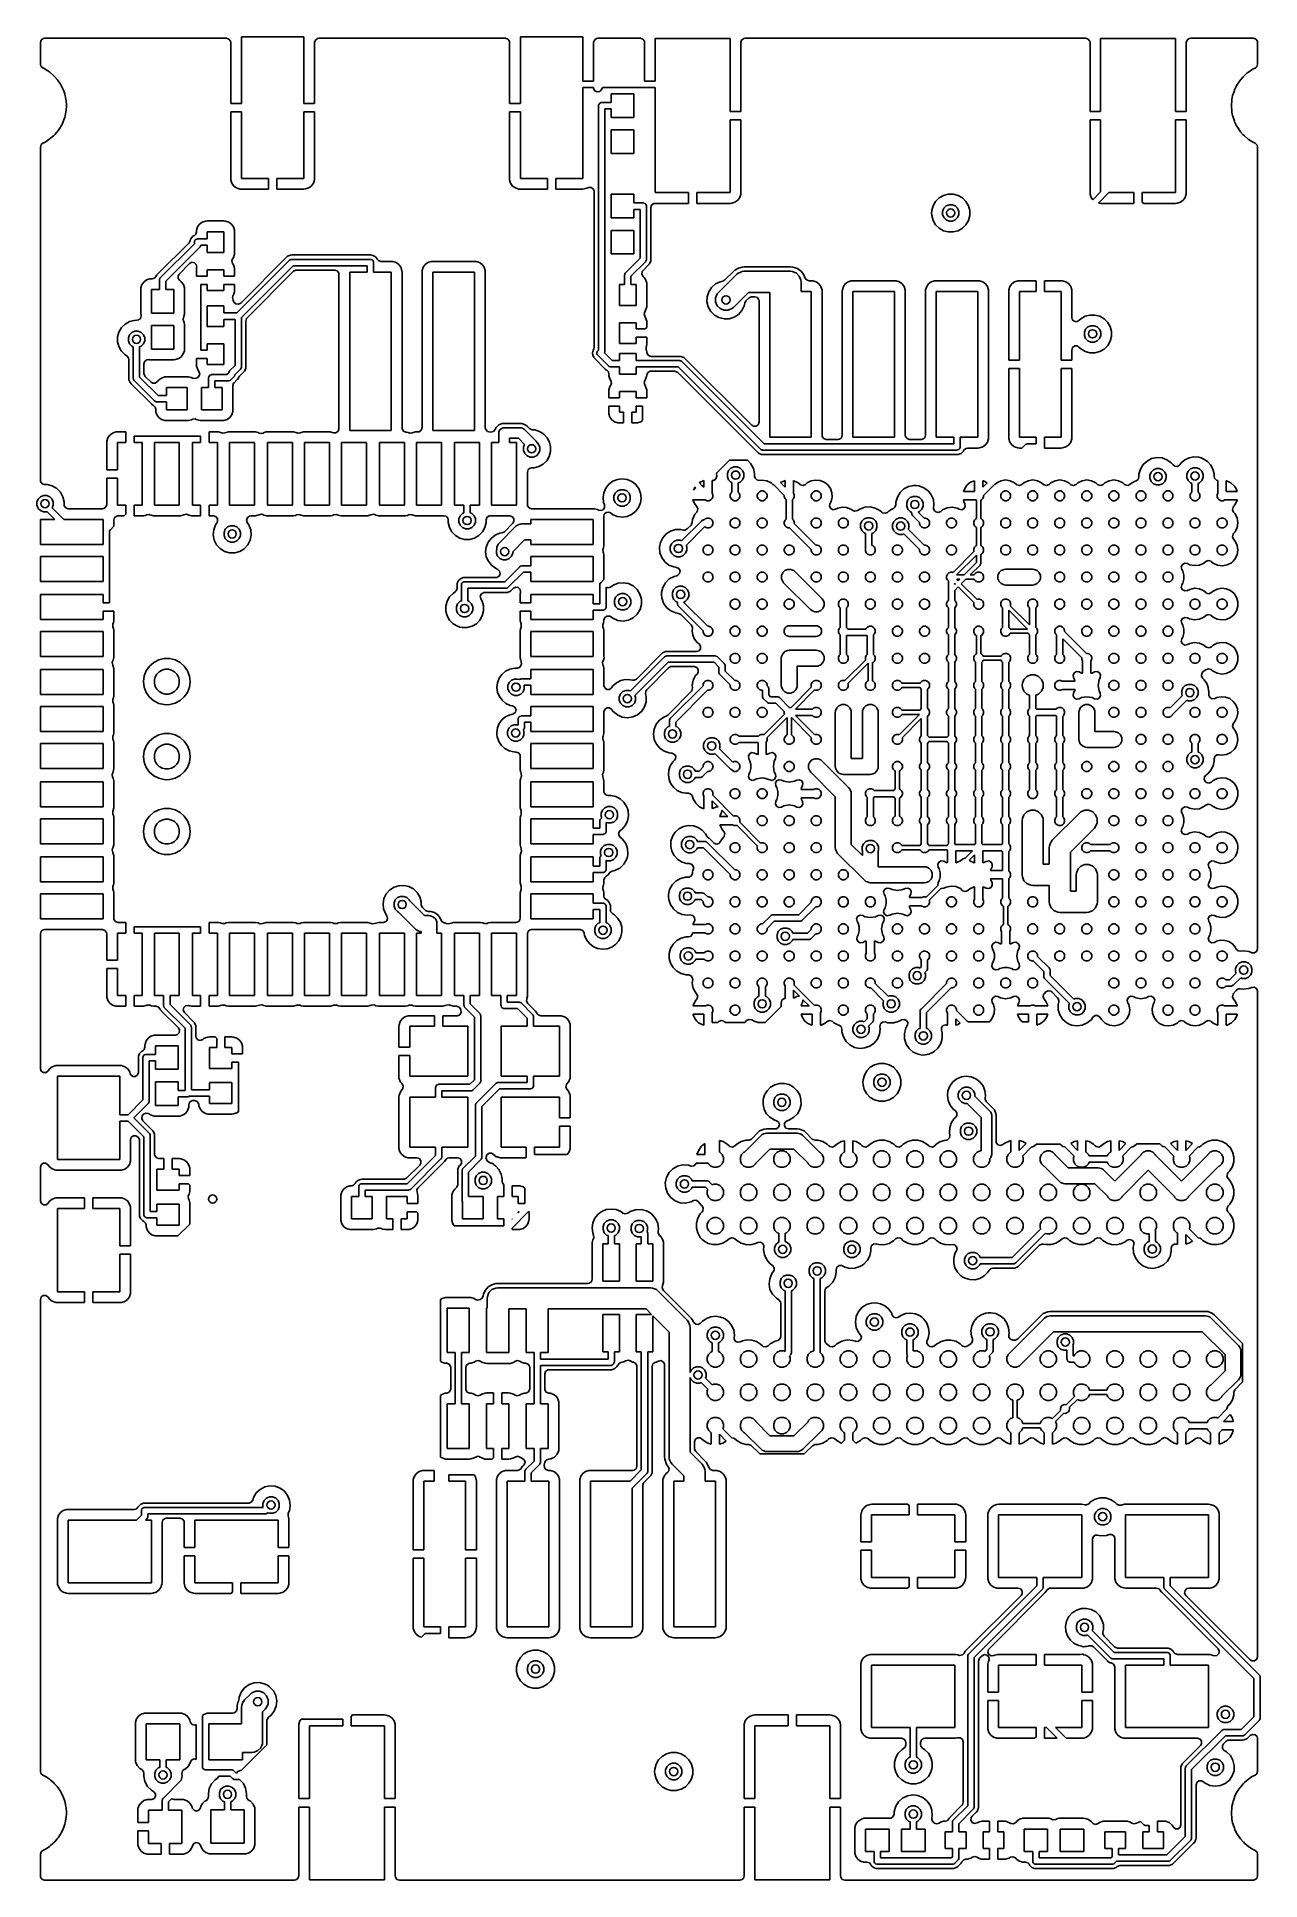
# Model space of a CAD drawing. Header units: inches. Extents: x 5.33 to 6.48, y -5.2 to -3.46.
import ezdxf

# ---------------------------------------------------------------- set-up
doc = ezdxf.new("R2010")
doc.units = ezdxf.units.IN
doc.header["$MEASUREMENT"] = 0
doc.layers.add('Top Layer', color=13, linetype='CONTINUOUS', true_color=0xc83434)

msp = doc.modelspace()

# ---------------------------------------------------------------- linework, layer by layer
at = {"layer": 'Top Layer', "linetype": 'CONTINUOUS'}
for p, q in [((5.3299, -3.464), (5.3306, -3.4616)), ((5.3299, -3.4844), (5.3299, -3.464)), ((5.3306, -3.4616), (5.3326, -3.4602)), ((5.3326, -3.4602), (5.3339, -3.46)), ((5.3339, -3.46), (5.5059, -3.46)), ((5.5059, -3.46), (5.5083, -3.4607)), ((5.5083, -3.4607), (5.5097, -3.4627)), ((5.5097, -3.4627), (5.5099, -3.464)), ((5.5099, -3.464), (5.5099, -3.5217)), ((5.5201, -3.5217), (5.5201, -3.4586)), ((5.5201, -3.4586), (5.5792, -3.4586)), ((5.5792, -3.4586), (5.5792, -3.5217)), ((5.5893, -3.464), (5.5901, -3.4616)), ((5.5893, -3.5217), (5.5893, -3.464)), ((5.5901, -3.4616), (5.5921, -3.4602)), ((5.5921, -3.4602), (5.5933, -3.46)), ((5.5933, -3.46), (5.7697, -3.46)), ((5.7697, -3.46), (5.772, -3.4607)), ((5.772, -3.4607), (5.7735, -3.4627)), ((5.7735, -3.4627), (5.7737, -3.464)), ((5.7737, -3.464), (5.7737, -3.5217)), ((5.7839, -3.5217), (5.7839, -3.4586)), ((5.7839, -3.4586), (5.8429, -3.4586)), ((5.8429, -3.4586), (5.8429, -3.5004)), ((5.8531, -3.464), (5.8539, -3.4616)), ((5.8531, -3.5004), (5.8531, -3.464)), ((5.8539, -3.4616), (5.8559, -3.4602)), ((5.8559, -3.4602), (5.8571, -3.46)), ((5.8571, -3.46), (5.8974, -3.46)), ((5.8974, -3.46), (5.8998, -3.4607)), ((5.8998, -3.4607), (5.9012, -3.4627)), ((5.9012, -3.4627), (5.9014, -3.464)), ((5.9014, -3.464), (5.9014, -3.4998)), ((5.9115, -3.5004), (5.9115, -3.4603)), ((5.9115, -3.4603), (5.9823, -3.4603)), ((5.9823, -3.4603), (5.9823, -3.5291)), ((5.9925, -3.464), (5.9932, -3.4616)), ((5.9925, -3.5291), (5.9925, -3.464)), ((5.9932, -3.4616), (5.9952, -3.4602)), ((5.9952, -3.4602), (5.9965, -3.46)), ((5.9965, -3.46), (6.3187, -3.46)), ((6.3187, -3.46), (6.3211, -3.4607)), ((6.3211, -3.4607), (6.3225, -3.4627)), ((6.3225, -3.4627), (6.3227, -3.464)), ((6.3227, -3.464), (6.3227, -3.5291)), ((6.3327, -3.5291), (6.3327, -3.4603)), ((6.3327, -3.4603), (6.4036, -3.4603)), ((6.4036, -3.4603), (6.4036, -3.5291)), ((6.4137, -3.464), (6.4145, -3.4616)), ((6.4137, -3.5291), (6.4137, -3.464)), ((6.4145, -3.4616), (6.4165, -3.4602)), ((6.4165, -3.4602), (6.4177, -3.46)), ((6.4177, -3.46), (6.4772, -3.46)), ((6.4772, -3.46), (6.4795, -3.4607)), ((6.4795, -3.4607), (6.481, -3.4627)), ((6.481, -3.4627), (6.4812, -3.464)), ((6.4812, -3.464), (6.4812, -3.4844)), ((5.3303, -3.4863), (5.3299, -3.4844)), ((6.4812, -3.4844), (6.4804, -3.4868)), ((5.3321, -3.488), (5.3303, -3.4863)), ((5.334, -3.489), (5.3321, -3.488)), ((5.3353, -3.4897), (5.334, -3.489)), ((5.3384, -3.4918), (5.3353, -3.4897)), ((5.3396, -3.4927), (5.3384, -3.4918)), ((5.3422, -3.495), (5.3396, -3.4927)), ((5.3432, -3.4961), (5.3422, -3.495)), ((5.3433, -3.4962), (5.3432, -3.4961)), ((5.3459, -3.499), (5.3433, -3.4962)), ((5.3467, -3.5001), (5.3459, -3.499)), ((5.3488, -3.5032), (5.3467, -3.5001)), ((5.8429, -3.5004), (5.8531, -3.5004)), ((5.9014, -3.4998), (5.9012, -3.5004)), ((5.9012, -3.5004), (5.9115, -3.5004)), ((6.4643, -3.5001), (6.4622, -3.5033)), ((6.4652, -3.4989), (6.4643, -3.5001)), ((6.4674, -3.4963), (6.4652, -3.4989)), ((6.4685, -3.4954), (6.4674, -3.4963)), ((6.4687, -3.4952), (6.4685, -3.4954)), ((6.4714, -3.4927), (6.4687, -3.4952)), ((6.4726, -3.4919), (6.4714, -3.4927)), ((6.4756, -3.4898), (6.4726, -3.4919)), ((6.4769, -3.489), (6.4756, -3.4898)), ((6.4788, -3.4881), (6.4769, -3.489)), ((6.4804, -3.4868), (6.4788, -3.4881)), ((5.3497, -3.5045), (5.3488, -3.5032)), ((5.3512, -3.5077), (5.3497, -3.5045)), ((5.3517, -3.509), (5.3512, -3.5077)), ((5.3529, -3.5126), (5.3517, -3.509)), ((5.3529, -3.5127), (5.3529, -3.5126)), ((5.3534, -3.5142), (5.3529, -3.5127)), ((5.3541, -3.5178), (5.3534, -3.5142)), ((5.3543, -3.519), (5.3541, -3.5178)), ((5.3545, -3.5227), (5.3543, -3.519)), ((5.8531, -3.5064), (5.8429, -3.5064)), ((5.8429, -3.5064), (5.8429, -3.5925)), ((5.8531, -3.5067), (5.8531, -3.5064)), ((5.8531, -3.5073), (5.8531, -3.5067)), ((5.8543, -3.5095), (5.8531, -3.5073)), ((5.8565, -3.5106), (5.8543, -3.5095)), ((5.8589, -3.5102), (5.8565, -3.5106)), ((5.8607, -3.5085), (5.8589, -3.5102)), ((5.8616, -3.5067), (5.8607, -3.5085)), ((5.8619, -3.5064), (5.8616, -3.5067)), ((5.9115, -3.5064), (5.8619, -3.5064)), ((5.8699, -3.5207), (5.8699, -3.5125)), ((5.8699, -3.5125), (5.8911, -3.5125)), ((5.8911, -3.5125), (5.8911, -3.5348)), ((5.9115, -3.6059), (5.9115, -3.5064)), ((6.4567, -3.5192), (6.4566, -3.5229)), ((6.4569, -3.5177), (6.4567, -3.5192)), ((6.4576, -3.5141), (6.4569, -3.5177)), ((6.458, -3.5128), (6.4576, -3.5141)), ((6.4593, -3.5093), (6.458, -3.5128)), ((6.4595, -3.5084), (6.4593, -3.5093)), ((6.4596, -3.5081), (6.4595, -3.5081)), ((6.4595, -3.5081), (6.4595, -3.5083)), ((6.4595, -3.5083), (6.4595, -3.5084)), ((6.4613, -3.5048), (6.4596, -3.508)), ((6.4596, -3.508), (6.4596, -3.5081)), ((6.4622, -3.5033), (6.4613, -3.5048)), ((5.3515, -3.5388), (5.3518, -3.5379)), ((5.3518, -3.5379), (5.3531, -3.5347)), ((5.3531, -3.5347), (5.3534, -3.5332)), ((5.3534, -3.5332), (5.3541, -3.5295)), ((5.3541, -3.5295), (5.3543, -3.528)), ((5.3543, -3.528), (5.3545, -3.5243)), ((5.3545, -3.5243), (5.3545, -3.5227)), ((5.5099, -3.5217), (5.51, -3.5217)), ((5.51, -3.5295), (5.5099, -3.5295)), ((5.5099, -3.5295), (5.5099, -3.5925)), ((5.51, -3.5217), (5.5201, -3.5217)), ((5.5201, -3.5295), (5.51, -3.5295)), ((5.5201, -3.5925), (5.5201, -3.5295)), ((5.5792, -3.5217), (5.5892, -3.5217)), ((5.5892, -3.5295), (5.5792, -3.5295)), ((5.5792, -3.5295), (5.5792, -3.5925)), ((5.5892, -3.5217), (5.5893, -3.5217)), ((5.5893, -3.5295), (5.5892, -3.5295)), ((5.5893, -3.5924), (5.5893, -3.5295)), ((5.7737, -3.5217), (5.7738, -3.5217)), ((5.7738, -3.5295), (5.7737, -3.5295)), ((5.7737, -3.5295), (5.7737, -3.5925)), ((5.7738, -3.5217), (5.7839, -3.5217)), ((5.7839, -3.5295), (5.7738, -3.5295)), ((5.7839, -3.5925), (5.7839, -3.5295)), ((5.8578, -3.5237), (5.8579, -3.5231)), ((5.8578, -3.7548), (5.8578, -3.5237)), ((5.8579, -3.5231), (5.8583, -3.522)), ((5.8583, -3.522), (5.8591, -3.5212)), ((5.8591, -3.5212), (5.8602, -3.5208)), ((5.8602, -3.5208), (5.8608, -3.5207)), ((5.8608, -3.5207), (5.8699, -3.5207)), ((5.8699, -3.5267), (5.8638, -3.5267)), ((5.8638, -3.5267), (5.8638, -3.756)), ((5.8699, -3.5348), (5.8699, -3.5267)), ((5.8911, -3.5348), (5.8699, -3.5348)), ((5.9823, -3.5291), (5.9923, -3.5291)), ((5.9923, -3.537), (5.9823, -3.537)), ((5.9823, -3.537), (5.9823, -3.6059)), ((5.9923, -3.5291), (5.9925, -3.5291)), ((5.9925, -3.537), (5.9923, -3.537)), ((5.9925, -3.6058), (5.9925, -3.537)), ((6.3227, -3.5291), (6.3327, -3.5291)), ((6.3327, -3.537), (6.3227, -3.537)), ((6.3227, -3.537), (6.3227, -3.6058)), ((6.3327, -3.6052), (6.3327, -3.537)), ((6.4036, -3.5291), (6.4136, -3.5291)), ((6.4136, -3.537), (6.4036, -3.537)), ((6.4036, -3.537), (6.4036, -3.6059)), ((6.4136, -3.5291), (6.4137, -3.5291)), ((6.4137, -3.537), (6.4136, -3.537)), ((6.4137, -3.6058), (6.4137, -3.537)), ((6.4566, -3.5229), (6.4566, -3.5245)), ((6.4566, -3.5245), (6.4567, -3.5282)), ((6.4567, -3.5282), (6.4569, -3.5297)), ((6.4569, -3.5297), (6.4576, -3.533)), ((6.4576, -3.533), (6.4581, -3.5346)), ((6.4581, -3.5346), (6.4581, -3.5346)), ((6.4581, -3.5346), (6.4593, -3.5383)), ((5.3384, -3.5554), (5.3396, -3.5545)), ((5.3396, -3.5545), (5.3424, -3.5522)), ((5.3424, -3.5522), (5.3435, -3.551)), ((5.3435, -3.551), (5.3459, -3.5483)), ((5.3459, -3.5483), (5.3467, -3.5471)), ((5.3467, -3.5471), (5.3488, -3.5441)), ((5.3488, -3.5441), (5.3497, -3.5427)), ((5.3497, -3.5427), (5.3513, -3.5394)), ((5.3513, -3.5394), (5.3514, -3.5392)), ((5.3514, -3.5392), (5.3515, -3.5391)), ((5.3515, -3.5389), (5.3515, -3.5388)), ((5.3515, -3.5391), (5.3515, -3.5389)), ((5.8699, -3.5689), (5.8699, -3.5466)), ((5.8699, -3.5466), (5.8911, -3.5466)), ((5.8911, -3.5466), (5.8911, -3.5689)), ((6.4593, -3.5383), (6.4598, -3.5395)), ((6.4598, -3.5395), (6.4614, -3.5427)), ((6.4614, -3.5427), (6.4622, -3.5441)), ((6.4622, -3.5441), (6.4643, -3.5474)), ((6.4643, -3.5474), (6.4651, -3.5484)), ((6.4651, -3.5484), (6.4676, -3.5512)), ((6.4676, -3.5512), (6.4687, -3.5522)), ((6.4687, -3.5522), (6.4715, -3.5547)), ((6.4715, -3.5547), (6.4727, -3.5556)), ((5.3299, -3.5628), (5.3306, -3.5604)), ((5.3299, -3.5925), (5.3299, -3.5628)), ((5.3306, -3.5604), (5.3322, -3.5592)), ((5.3322, -3.5592), (5.3343, -3.5582)), ((5.3343, -3.5582), (5.3355, -3.5576)), ((5.3355, -3.5576), (5.3383, -3.5555)), ((5.3383, -3.5555), (5.3384, -3.5554)), ((5.8911, -3.5689), (5.8699, -3.5689)), ((6.4727, -3.5556), (6.4756, -3.5575)), ((6.4756, -3.5575), (6.477, -3.5582)), ((6.477, -3.5582), (6.479, -3.5592)), ((6.479, -3.5592), (6.4807, -3.561)), ((6.4807, -3.561), (6.4812, -3.5628)), ((6.4812, -3.5628), (6.4812, -4.3209)), ((5.3299, -3.8424), (5.3299, -3.5925)), ((5.5099, -3.5925), (5.5099, -3.5941)), ((5.5099, -3.5941), (5.5109, -3.5971)), ((5.5109, -3.5971), (5.5128, -3.5997)), ((5.5128, -3.5997), (5.5154, -3.6015)), ((5.5154, -3.6015), (5.5185, -3.6025)), ((5.5185, -3.6025), (5.5201, -3.6025)), ((5.5457, -3.5925), (5.5201, -3.5925)), ((5.5201, -3.6025), (5.5457, -3.6025)), ((5.5457, -3.6025), (5.5457, -3.5925)), ((5.5792, -3.5925), (5.5535, -3.5925)), ((5.5535, -3.5925), (5.5535, -3.6025)), ((5.5535, -3.6025), (5.579, -3.6025)), ((5.579, -3.6025), (5.5806, -3.6024)), ((5.5806, -3.6024), (5.5837, -3.6014)), ((5.5837, -3.6014), (5.5863, -3.5996)), ((5.5863, -3.5996), (5.5882, -3.597)), ((5.5882, -3.597), (5.5892, -3.5939)), ((5.5892, -3.5939), (5.5893, -3.5925)), ((5.5893, -3.5925), (5.5893, -3.5924)), ((5.7737, -3.5925), (5.7737, -3.5941)), ((5.7737, -3.5941), (5.7747, -3.5971)), ((5.7747, -3.5971), (5.7766, -3.5997)), ((5.7766, -3.5997), (5.7792, -3.6015)), ((5.7792, -3.6015), (5.7823, -3.6025)), ((5.7823, -3.6025), (5.7839, -3.6025)), ((5.8094, -3.5925), (5.7839, -3.5925)), ((5.7839, -3.6025), (5.8094, -3.6025)), ((5.8094, -3.6025), (5.8094, -3.5925)), ((5.8429, -3.5925), (5.8173, -3.5925)), ((5.8173, -3.5925), (5.8173, -3.6025)), ((5.8173, -3.6025), (5.8428, -3.6025)), ((5.8428, -3.6025), (5.8441, -3.6024)), ((5.8441, -3.6024), (5.8469, -3.6018)), ((5.8469, -3.6018), (5.8483, -3.6012)), ((5.8483, -3.6012), (5.8507, -3.601)), ((5.8507, -3.601), (5.8528, -3.6023)), ((5.8528, -3.6023), (5.8538, -3.6046)), ((5.8538, -3.6046), (5.8538, -3.6049)), ((5.8538, -3.6049), (5.8538, -3.7518)), ((5.8699, -3.6298), (5.8699, -3.6075)), ((5.8699, -3.6075), (5.8911, -3.6075)), ((5.8911, -3.6075), (5.8911, -3.6157)), ((5.9429, -3.6059), (5.9115, -3.6059)), ((5.9429, -3.6159), (5.9429, -3.6059)), ((5.9823, -3.6059), (5.9508, -3.6059)), ((5.9508, -3.6059), (5.9508, -3.6159)), ((5.9914, -3.6105), (5.9924, -3.6074)), ((5.9924, -3.6074), (5.9925, -3.6058)), ((5.9925, -3.6058), (5.9925, -3.6058)), ((6.1886, -3.6072), (6.184, -3.6085)), ((6.1933, -3.6072), (6.1886, -3.6072)), ((6.1979, -3.6085), (6.1933, -3.6072)), ((6.3227, -3.6058), (6.3228, -3.6074)), ((6.3228, -3.6074), (6.3238, -3.6105)), ((6.3253, -3.6126), (6.3327, -3.6052)), ((6.3405, -3.6059), (6.3306, -3.6158)), ((6.3642, -3.6059), (6.3405, -3.6059)), ((6.3642, -3.6159), (6.3642, -3.6059)), ((6.4036, -3.6059), (6.372, -3.6059)), ((6.372, -3.6059), (6.372, -3.6147)), ((6.4126, -3.6105), (6.4137, -3.6074)), ((6.4137, -3.6074), (6.4137, -3.6058)), ((5.8911, -3.6157), (5.9002, -3.6157)), ((5.8972, -3.6217), (5.8911, -3.6217)), ((5.8911, -3.6217), (5.8911, -3.6298)), ((5.8972, -3.6679), (5.8972, -3.6217)), ((5.9002, -3.6157), (5.9008, -3.6158)), ((5.9008, -3.6158), (5.9019, -3.6162)), ((5.9019, -3.6162), (5.9027, -3.617)), ((5.9027, -3.617), (5.9032, -3.6181)), ((5.9032, -3.6181), (5.9032, -3.6187)), ((5.9032, -3.6187), (5.9032, -3.6691)), ((5.9072, -3.6201), (5.908, -3.6177)), ((5.9072, -3.6252), (5.9072, -3.6201)), ((5.908, -3.6177), (5.91, -3.6163)), ((5.91, -3.6163), (5.9112, -3.6161)), ((5.9112, -3.6161), (5.9429, -3.6161)), ((5.9429, -3.6161), (5.9429, -3.6159)), ((5.9508, -3.6159), (5.9508, -3.6161)), ((5.9508, -3.6161), (5.9822, -3.6161)), ((5.9822, -3.6161), (5.9838, -3.616)), ((5.9838, -3.616), (5.9869, -3.615)), ((5.9869, -3.615), (5.9895, -3.6131)), ((5.9895, -3.6131), (5.9914, -3.6105)), ((6.173, -3.6229), (6.1729, -3.6252)), ((6.1742, -3.6183), (6.173, -3.6229)), ((6.1766, -3.6142), (6.1742, -3.6183)), ((6.1799, -3.6108), (6.1766, -3.6142)), ((6.184, -3.6085), (6.1799, -3.6108)), ((6.1832, -3.6236), (6.1843, -3.6207)), ((6.1832, -3.6267), (6.1832, -3.6236)), ((6.1843, -3.6207), (6.1865, -3.6185)), ((6.1865, -3.6185), (6.1894, -3.6174)), ((6.1894, -3.6174), (6.1924, -3.6174)), ((6.1924, -3.6174), (6.1953, -3.6185)), ((6.1953, -3.6185), (6.1975, -3.6207)), ((6.1975, -3.6207), (6.1987, -3.6236)), ((6.202, -3.6108), (6.1979, -3.6085)), ((6.1987, -3.6236), (6.1987, -3.6267)), ((6.2053, -3.6142), (6.202, -3.6108)), ((6.2077, -3.6183), (6.2053, -3.6142)), ((6.2089, -3.6229), (6.2077, -3.6183)), ((6.209, -3.6252), (6.2089, -3.6229)), ((6.3238, -3.6105), (6.3253, -3.6126)), ((6.3306, -3.6158), (6.3313, -3.616)), ((6.3313, -3.616), (6.3328, -3.6161)), ((6.3328, -3.6161), (6.3642, -3.6161)), ((6.3642, -3.6161), (6.3642, -3.6159)), ((6.372, -3.6147), (6.3734, -3.6161)), ((6.3734, -3.6161), (6.4035, -3.6161)), ((6.4035, -3.6161), (6.4051, -3.616)), ((6.4051, -3.616), (6.4082, -3.615)), ((6.4082, -3.615), (6.4108, -3.6131)), ((6.4108, -3.6131), (6.4126, -3.6105)), ((5.4786, -3.6382), (5.4776, -3.6413)), ((5.4776, -3.6413), (5.4776, -3.643)), ((5.4804, -3.6356), (5.4786, -3.6382)), ((5.483, -3.6338), (5.4804, -3.6356)), ((5.4861, -3.6328), (5.483, -3.6338)), ((5.4877, -3.6327), (5.4861, -3.6328)), ((5.5033, -3.6327), (5.4877, -3.6327)), ((5.5049, -3.6328), (5.5033, -3.6327)), ((5.508, -3.6338), (5.5049, -3.6328)), ((5.5106, -3.6357), (5.508, -3.6338)), ((5.5125, -3.6383), (5.5106, -3.6357)), ((5.5135, -3.6414), (5.5125, -3.6383)), ((5.5135, -3.643), (5.5135, -3.6414)), ((5.8911, -3.6298), (5.8699, -3.6298)), ((5.8699, -3.6639), (5.8699, -3.6416)), ((5.8699, -3.6416), (5.8911, -3.6416)), ((5.8911, -3.6416), (5.8911, -3.6639)), ((5.9072, -3.6691), (5.9072, -3.6252)), ((6.1729, -3.6252), (6.173, -3.6275)), ((6.173, -3.6275), (6.1742, -3.6321)), ((6.1742, -3.6321), (6.1766, -3.6362)), ((6.1766, -3.6362), (6.1799, -3.6396)), ((6.1799, -3.6396), (6.184, -3.6419)), ((6.1843, -3.6295), (6.1832, -3.6267)), ((6.184, -3.6419), (6.1886, -3.6431)), ((6.1865, -3.6317), (6.1843, -3.6295)), ((6.1894, -3.6329), (6.1865, -3.6317)), ((6.1924, -3.6329), (6.1894, -3.6329)), ((6.1953, -3.6317), (6.1924, -3.6329)), ((6.1933, -3.6431), (6.1979, -3.6419)), ((6.1975, -3.6295), (6.1953, -3.6317)), ((6.1987, -3.6267), (6.1975, -3.6295)), ((6.1979, -3.6419), (6.202, -3.6396)), ((6.202, -3.6396), (6.2053, -3.6362)), ((6.2053, -3.6362), (6.2077, -3.6321)), ((6.2077, -3.6321), (6.2089, -3.6275)), ((6.2089, -3.6275), (6.209, -3.6252)), ((5.4705, -3.6534), (5.4404, -3.6833)), ((5.4434, -3.6863), (5.4756, -3.6542)), ((5.4807, -3.6575), (5.4485, -3.6897)), ((5.4716, -3.6516), (5.4705, -3.6534)), ((5.472, -3.65), (5.4716, -3.6516)), ((5.4741, -3.6472), (5.472, -3.65)), ((5.4756, -3.6464), (5.4741, -3.6472)), ((5.4768, -3.6453), (5.4756, -3.6464)), ((5.4756, -3.6527), (5.4757, -3.6521)), ((5.4756, -3.6542), (5.4756, -3.6527)), ((5.4757, -3.6521), (5.4761, -3.651)), ((5.4761, -3.651), (5.4769, -3.6502)), ((5.4776, -3.643), (5.4768, -3.6453)), ((5.4769, -3.6502), (5.478, -3.6498)), ((5.478, -3.6498), (5.4786, -3.6497)), ((5.4786, -3.6497), (5.4876, -3.6497)), ((5.4811, -3.6571), (5.4807, -3.6575)), ((5.4813, -3.6565), (5.4811, -3.6571)), ((5.4811, -3.6571), (5.4811, -3.6571)), ((5.4811, -3.6571), (5.4811, -3.6571)), ((5.4815, -3.656), (5.4813, -3.6565)), ((5.4816, -3.6557), (5.4815, -3.656)), ((5.4815, -3.656), (5.4815, -3.656)), ((5.4815, -3.656), (5.4815, -3.656)), ((5.4876, -3.6557), (5.4816, -3.6557)), ((5.4876, -3.6497), (5.4876, -3.6429)), ((5.4876, -3.6429), (5.5034, -3.6429)), ((5.4876, -3.6626), (5.4876, -3.6557)), ((5.5034, -3.6429), (5.5034, -3.6626)), ((5.5135, -3.6625), (5.5135, -3.643)), ((6.1886, -3.6431), (6.1933, -3.6431)), ((5.4611, -3.683), (5.471, -3.673)), ((5.471, -3.673), (5.4732, -3.6718)), ((5.4732, -3.6718), (5.4756, -3.6722)), ((5.4756, -3.6722), (5.4774, -3.6739)), ((5.4774, -3.6739), (5.4778, -3.6764)), ((5.4776, -3.6772), (5.4775, -3.678)), ((5.4777, -3.6768), (5.4776, -3.6772)), ((5.4778, -3.6764), (5.4777, -3.6768)), ((5.5034, -3.6626), (5.4876, -3.6626)), ((5.511, -3.6704), (5.5116, -3.6685)), ((5.5116, -3.6728), (5.511, -3.6704)), ((5.5116, -3.6685), (5.5125, -3.6671)), ((5.5125, -3.6742), (5.5116, -3.6728)), ((5.5125, -3.6671), (5.5134, -3.664)), ((5.5134, -3.6774), (5.5125, -3.6742)), ((5.5134, -3.664), (5.5135, -3.6625)), ((5.5158, -3.7197), (5.5656, -3.6699)), ((5.5626, -3.667), (5.5194, -3.7103)), ((5.569, -3.675), (5.52, -3.724)), ((5.5637, -3.666), (5.5626, -3.667)), ((5.5664, -3.6649), (5.5637, -3.666)), ((5.5656, -3.6699), (5.566, -3.6695)), ((5.566, -3.6695), (5.5671, -3.6691)), ((5.5678, -3.6648), (5.5664, -3.6649)), ((5.5671, -3.6691), (5.5677, -3.669)), ((5.5677, -3.669), (5.6421, -3.669)), ((5.642, -3.6648), (5.5678, -3.6648)), ((5.6391, -3.675), (5.569, -3.675)), ((5.6391, -3.6811), (5.6391, -3.675)), ((5.6433, -3.6649), (5.642, -3.6648)), ((5.6421, -3.669), (5.6427, -3.6691)), ((5.6427, -3.6691), (5.6438, -3.6695)), ((5.6458, -3.6659), (5.6433, -3.6649)), ((5.6438, -3.6695), (5.6446, -3.6703)), ((5.6446, -3.6703), (5.6451, -3.6714)), ((5.6451, -3.6714), (5.6451, -3.672)), ((5.6451, -3.672), (5.6451, -3.6811)), ((5.6478, -3.6677), (5.6458, -3.6659)), ((5.6485, -3.6689), (5.6478, -3.6677)), ((5.6496, -3.6702), (5.6485, -3.6689)), ((5.652, -3.6709), (5.6496, -3.6702)), ((5.6617, -3.6709), (5.652, -3.6709)), ((5.6633, -3.671), (5.6617, -3.6709)), ((5.6665, -3.672), (5.6633, -3.671)), ((5.669, -3.6739), (5.6665, -3.672)), ((5.6709, -3.6765), (5.669, -3.6739)), ((5.6719, -3.6796), (5.6709, -3.6765)), ((5.6921, -3.6765), (5.6911, -3.6796)), ((5.694, -3.6739), (5.6921, -3.6765)), ((5.6965, -3.672), (5.694, -3.6739)), ((5.6996, -3.671), (5.6965, -3.672)), ((5.7013, -3.6709), (5.6996, -3.671)), ((5.7405, -3.6709), (5.7013, -3.6709)), ((5.7421, -3.671), (5.7405, -3.6709)), ((5.7452, -3.672), (5.7421, -3.671)), ((5.7478, -3.6739), (5.7452, -3.672)), ((5.7497, -3.6765), (5.7478, -3.6739)), ((5.7507, -3.6796), (5.7497, -3.6765)), ((5.8911, -3.6639), (5.8699, -3.6639)), ((5.8834, -3.6817), (5.8972, -3.6679)), ((5.9023, -3.6712), (5.8885, -3.685)), ((5.8999, -3.6795), (5.9052, -3.6742)), ((5.9027, -3.6708), (5.9023, -3.6712)), ((5.9029, -3.6702), (5.9027, -3.6708)), ((5.9027, -3.6708), (5.9027, -3.6708)), ((5.9027, -3.6708), (5.9027, -3.6708)), ((5.9032, -3.6697), (5.9029, -3.6702)), ((5.9032, -3.6691), (5.9032, -3.6697)), ((5.9032, -3.6697), (5.9032, -3.6697)), ((5.9032, -3.6697), (5.9032, -3.6697)), ((5.9052, -3.6742), (5.9061, -3.6732)), ((5.9061, -3.6732), (5.9072, -3.6705)), ((5.9072, -3.6705), (5.9072, -3.6691)), ((5.9901, -3.6773), (5.9868, -3.6792)), ((5.9937, -3.6763), (5.9901, -3.6773)), ((5.9955, -3.6762), (5.9937, -3.6763)), ((6.0393, -3.6762), (5.9955, -3.6762)), ((6.0416, -3.6763), (6.0393, -3.6762)), ((6.0461, -3.6777), (6.0416, -3.6763)), ((5.4259, -3.6929), (5.4249, -3.696)), ((5.4278, -3.6904), (5.4259, -3.6929)), ((5.4303, -3.6885), (5.4278, -3.6904)), ((5.4334, -3.6875), (5.4303, -3.6885)), ((5.4349, -3.6875), (5.4334, -3.6875)), ((5.4356, -3.6875), (5.4349, -3.6875)), ((5.4378, -3.6869), (5.4356, -3.6875)), ((5.4393, -3.685), (5.4378, -3.6869)), ((5.4395, -3.6845), (5.4393, -3.685)), ((5.4401, -3.6837), (5.4395, -3.6845)), ((5.4404, -3.6834), (5.4401, -3.6837)), ((5.4404, -3.6833), (5.4404, -3.6834)), ((5.4425, -3.6884), (5.4426, -3.6878)), ((5.4425, -3.6975), (5.4425, -3.6884)), ((5.4426, -3.6878), (5.4428, -3.6873)), ((5.4426, -3.6878), (5.4426, -3.6878)), ((5.4426, -3.6878), (5.4426, -3.6878)), ((5.4428, -3.6873), (5.443, -3.6867)), ((5.443, -3.6867), (5.4434, -3.6863)), ((5.443, -3.6867), (5.443, -3.6867)), ((5.443, -3.6867), (5.443, -3.6867)), ((5.4485, -3.6897), (5.4485, -3.6975)), ((5.4601, -3.6847), (5.4611, -3.683)), ((5.4602, -3.6871), (5.4601, -3.6847)), ((5.4617, -3.6891), (5.4602, -3.6871)), ((5.4631, -3.6901), (5.4617, -3.6891)), ((5.4652, -3.6927), (5.4631, -3.6901)), ((5.4662, -3.6959), (5.4652, -3.6927)), ((5.4775, -3.678), (5.4776, -3.6784)), ((5.4776, -3.6784), (5.4776, -3.6789)), ((5.4776, -3.6789), (5.4776, -3.6848)), ((5.4776, -3.6848), (5.4876, -3.6848)), ((5.4876, -3.6927), (5.4816, -3.6927)), ((5.4816, -3.6927), (5.4816, -3.7547)), ((5.4876, -3.6848), (5.4876, -3.6789)), ((5.4876, -3.6789), (5.5034, -3.6789)), ((5.4876, -3.6985), (5.4876, -3.6927)), ((5.5034, -3.6789), (5.5034, -3.6848)), ((5.5034, -3.6848), (5.5135, -3.6848)), ((5.5135, -3.6927), (5.5034, -3.6927)), ((5.5034, -3.6927), (5.5034, -3.6985)), ((5.5135, -3.679), (5.5134, -3.6774)), ((5.5135, -3.6848), (5.5135, -3.679)), ((5.5135, -3.6985), (5.5135, -3.6927)), ((5.5253, -3.7245), (5.5694, -3.6802)), ((5.5694, -3.6802), (5.5716, -3.6791)), ((5.5716, -3.6791), (5.5722, -3.6791)), ((5.5722, -3.6791), (5.6083, -3.6791)), ((5.6083, -3.6791), (5.6106, -3.6798)), ((5.6106, -3.6798), (5.6121, -3.6818)), ((5.6121, -3.6818), (5.6123, -3.6831)), ((5.6123, -3.6831), (5.6123, -3.8291)), ((5.6225, -3.8307), (5.6225, -3.6811)), ((5.6225, -3.6811), (5.6391, -3.6811)), ((5.6451, -3.6811), (5.6618, -3.6811)), ((5.6618, -3.6811), (5.6618, -3.8307)), ((5.672, -3.6812), (5.6719, -3.6796)), ((5.672, -3.8283), (5.672, -3.6812)), ((5.6911, -3.6796), (5.691, -3.6812)), ((5.691, -3.6812), (5.691, -3.8281)), ((5.7012, -3.8307), (5.7012, -3.6811)), ((5.7012, -3.6811), (5.7406, -3.6811)), ((5.7406, -3.6811), (5.7406, -3.8307)), ((5.7507, -3.6812), (5.7507, -3.6796)), ((5.7507, -3.8135), (5.7507, -3.6812)), ((5.8776, -3.7126), (5.8776, -3.6929)), ((5.8776, -3.6929), (5.8825, -3.6929)), ((5.8825, -3.6838), (5.8826, -3.6832)), ((5.8825, -3.6929), (5.8825, -3.6838)), ((5.8826, -3.6832), (5.8828, -3.6827)), ((5.8826, -3.6832), (5.8826, -3.6832)), ((5.8826, -3.6832), (5.8826, -3.6832)), ((5.8828, -3.6827), (5.883, -3.6821)), ((5.883, -3.6821), (5.8834, -3.6817)), ((5.883, -3.6821), (5.883, -3.6821)), ((5.883, -3.6821), (5.883, -3.6821)), ((5.8885, -3.685), (5.8885, -3.6929)), ((5.8885, -3.6929), (5.8934, -3.6929)), ((5.8934, -3.6929), (5.8934, -3.7126)), ((5.8988, -3.683), (5.8992, -3.6805)), ((5.9, -3.6852), (5.8988, -3.683)), ((5.8992, -3.6805), (5.8999, -3.6795)), ((5.9011, -3.6862), (5.9, -3.6852)), ((5.9026, -3.6887), (5.9011, -3.6862)), ((5.9034, -3.6915), (5.9026, -3.6887)), ((5.9035, -3.693), (5.9034, -3.6915)), ((5.9035, -3.7125), (5.9035, -3.693)), ((5.9683, -3.6922), (5.9646, -3.6955)), ((5.9728, -3.6901), (5.9683, -3.6922)), ((5.9713, -3.7002), (5.9883, -3.6832)), ((5.9753, -3.6895), (5.9728, -3.6901)), ((5.9772, -3.6885), (5.9753, -3.6895)), ((5.9854, -3.6804), (5.9772, -3.6885)), ((5.9868, -3.6792), (5.9854, -3.6804)), ((5.9883, -3.6832), (5.9899, -3.682)), ((5.9899, -3.682), (5.9917, -3.6813)), ((5.9899, -3.682), (5.9899, -3.682)), ((5.9899, -3.682), (5.9899, -3.682)), ((5.9899, -3.682), (5.9899, -3.682)), ((5.9917, -3.6813), (5.9935, -3.6805)), ((5.9935, -3.6805), (5.9954, -3.6803)), ((5.9935, -3.6805), (5.9935, -3.6805)), ((5.9935, -3.6805), (5.9935, -3.6805)), ((5.9935, -3.6805), (5.9935, -3.6805)), ((5.9954, -3.6803), (6.0394, -3.6803)), ((6.0394, -3.6803), (6.0414, -3.6805)), ((6.0414, -3.6805), (6.045, -3.682)), ((6.045, -3.682), (6.0477, -3.6848)), ((6.0497, -3.6804), (6.0461, -3.6777)), ((6.0477, -3.6848), (6.0492, -3.6884)), ((6.0492, -3.6884), (6.0494, -3.6903)), ((6.0494, -3.6903), (6.0494, -3.6994)), ((6.0524, -3.6842), (6.0497, -3.6804)), ((6.0531, -3.6865), (6.0524, -3.6842)), ((6.0545, -3.6885), (6.0531, -3.6865)), ((6.0569, -3.6892), (6.0545, -3.6885)), ((6.059, -3.6892), (6.0569, -3.6892)), ((6.0606, -3.6893), (6.059, -3.6892)), ((6.0637, -3.6903), (6.0606, -3.6893)), ((6.0663, -3.6922), (6.0637, -3.6903)), ((6.0682, -3.6948), (6.0663, -3.6922)), ((6.0692, -3.6979), (6.0682, -3.6948)), ((6.0894, -3.6947), (6.0885, -3.6978)), ((6.0912, -3.6921), (6.0894, -3.6947)), ((6.0938, -3.6903), (6.0912, -3.6921)), ((6.0969, -3.6893), (6.0938, -3.6903)), ((6.0985, -3.6892), (6.0969, -3.6893)), ((6.1377, -3.6892), (6.0985, -3.6892)), ((6.1393, -3.6893), (6.1377, -3.6892)), ((6.1424, -3.6903), (6.1393, -3.6893)), ((6.145, -3.6922), (6.1424, -3.6903)), ((6.1469, -3.6948), (6.145, -3.6922)), ((6.1479, -3.6979), (6.1469, -3.6948)), ((6.1682, -3.6947), (6.1672, -3.6978)), ((6.17, -3.6921), (6.1682, -3.6947)), ((6.1725, -3.6903), (6.17, -3.6921)), ((6.1756, -3.6893), (6.1725, -3.6903)), ((6.1772, -3.6892), (6.1756, -3.6893)), ((6.2165, -3.6892), (6.1772, -3.6892)), ((6.2181, -3.6893), (6.2165, -3.6892)), ((6.2212, -3.6903), (6.2181, -3.6893)), ((6.2238, -3.6922), (6.2212, -3.6903)), ((6.2256, -3.6948), (6.2238, -3.6922)), ((6.2266, -3.6979), (6.2256, -3.6948)), ((6.2469, -3.6947), (6.246, -3.6978)), ((6.2487, -3.6921), (6.2469, -3.6947)), ((6.2513, -3.6903), (6.2487, -3.6921)), ((6.2544, -3.6893), (6.2513, -3.6903)), ((6.256, -3.6892), (6.2544, -3.6893)), ((6.2717, -3.6892), (6.256, -3.6892)), ((6.2717, -3.6894), (6.2717, -3.6892)), ((6.2717, -3.6994), (6.2717, -3.6894)), ((6.2952, -3.6892), (6.2795, -3.6892)), ((6.2795, -3.6892), (6.2795, -3.6894)), ((6.2795, -3.6894), (6.2795, -3.6994)), ((6.2968, -3.6893), (6.2952, -3.6892)), ((6.2999, -3.6903), (6.2968, -3.6893)), ((6.3025, -3.6922), (6.2999, -3.6903)), ((6.3044, -3.6948), (6.3025, -3.6922)), ((6.3054, -3.6979), (6.3044, -3.6948)), ((5.4249, -3.696), (5.4249, -3.6975)), ((5.4249, -3.6975), (5.4249, -3.7197)), ((5.4349, -3.7198), (5.4349, -3.6975)), ((5.4349, -3.6975), (5.4425, -3.6975)), ((5.4485, -3.6975), (5.4561, -3.6975)), ((5.4561, -3.6975), (5.4561, -3.7198)), ((5.4663, -3.6975), (5.4662, -3.6959)), ((5.4663, -3.7198), (5.4663, -3.6975)), ((5.5034, -3.6985), (5.4876, -3.6985)), ((5.5116, -3.7052), (5.512, -3.7038)), ((5.5121, -3.7077), (5.5116, -3.7052)), ((5.512, -3.7038), (5.5127, -3.7026)), ((5.513, -3.7094), (5.5121, -3.7077)), ((5.5127, -3.7026), (5.5134, -3.6998)), ((5.5147, -3.711), (5.513, -3.7094)), ((5.5134, -3.6998), (5.5135, -3.6985)), ((5.5172, -3.7114), (5.5147, -3.711)), ((5.5194, -3.7103), (5.5172, -3.7114)), ((5.9605, -3.7043), (5.9604, -3.7092)), ((5.9604, -3.7092), (5.9615, -3.7139)), ((5.962, -3.6996), (5.9605, -3.7043)), ((5.9646, -3.6955), (5.962, -3.6996)), ((5.9686, -3.7053), (5.9701, -3.7017)), ((5.9686, -3.7092), (5.9686, -3.7053)), ((5.9701, -3.7129), (5.9686, -3.7092)), ((5.9701, -3.7017), (5.9713, -3.7002)), ((5.9996, -3.7003), (5.9855, -3.7144)), ((5.9956, -3.7128), (5.9961, -3.7104)), ((5.9961, -3.7104), (5.9973, -3.7083)), ((5.9973, -3.7083), (6.0002, -3.7055)), ((6.0197, -3.7003), (5.9996, -3.7003)), ((6.0002, -3.7055), (6.0025, -3.7045)), ((6.0025, -3.7045), (6.003, -3.7045)), ((6.003, -3.7045), (6.0057, -3.7045)), ((6.0057, -3.7045), (6.0081, -3.7052)), ((6.0081, -3.7052), (6.0095, -3.7072)), ((6.0095, -3.7072), (6.0097, -3.7085)), ((6.0097, -3.7085), (6.0097, -3.823)), ((6.0197, -3.8372), (6.0197, -3.7003)), ((6.0494, -3.6994), (6.0591, -3.6994)), ((6.0591, -3.6994), (6.0591, -3.8372)), ((6.0692, -3.6995), (6.0692, -3.6979)), ((6.0692, -3.8352), (6.0692, -3.6995)), ((6.0885, -3.6978), (6.0884, -3.6994)), ((6.0884, -3.6994), (6.0884, -3.8352)), ((6.0985, -3.8372), (6.0985, -3.6994)), ((6.0985, -3.6994), (6.1378, -3.6994)), ((6.1378, -3.6994), (6.1378, -3.8372)), ((6.148, -3.6995), (6.1479, -3.6979)), ((6.148, -3.8352), (6.148, -3.6995)), ((6.1672, -3.6978), (6.1672, -3.6994)), ((6.1672, -3.6994), (6.1672, -3.8352)), ((6.1772, -3.8372), (6.1772, -3.6994)), ((6.1772, -3.6994), (6.2166, -3.6994)), ((6.2166, -3.6994), (6.2166, -3.8372)), ((6.2267, -3.6994), (6.2266, -3.6979)), ((6.2267, -3.6995), (6.2267, -3.6994)), ((6.2267, -3.8371), (6.2267, -3.6995)), ((6.246, -3.6978), (6.2459, -3.6994)), ((6.2459, -3.6994), (6.2459, -3.7644)), ((6.2559, -3.7644), (6.2559, -3.6994)), ((6.2559, -3.6994), (6.2717, -3.6994)), ((6.2795, -3.6994), (6.2953, -3.6994)), ((6.2953, -3.6994), (6.2953, -3.7644)), ((6.3054, -3.6995), (6.3054, -3.6979)), ((6.3054, -3.724), (6.3054, -3.6995)), ((5.4141, -3.7279), (5.41, -3.7302)), ((5.4187, -3.7267), (5.4141, -3.7279)), ((5.4212, -3.7266), (5.4187, -3.7267)), ((5.4226, -3.7263), (5.4212, -3.7266)), ((5.4245, -3.7248), (5.4226, -3.7263)), ((5.4251, -3.7224), (5.4245, -3.7248)), ((5.4249, -3.7197), (5.4251, -3.7224)), ((5.4561, -3.7198), (5.4349, -3.7198)), ((5.465, -3.7251), (5.4652, -3.7242)), ((5.4653, -3.7275), (5.465, -3.7251)), ((5.4652, -3.7242), (5.4657, -3.7231)), ((5.4658, -3.7285), (5.4653, -3.7275)), ((5.4657, -3.7231), (5.4662, -3.7208)), ((5.4663, -3.7306), (5.4658, -3.7285)), ((5.4662, -3.7208), (5.4663, -3.7198)), ((5.4876, -3.7326), (5.4876, -3.7129)), ((5.4876, -3.7129), (5.5034, -3.7129)), ((5.5034, -3.7129), (5.5034, -3.7197)), ((5.5034, -3.7197), (5.5158, -3.7197)), ((5.514, -3.7257), (5.5034, -3.7257)), ((5.5034, -3.7257), (5.5034, -3.7326)), ((5.514, -3.7694), (5.514, -3.7257)), ((5.52, -3.724), (5.52, -3.7706)), ((5.5241, -3.7274), (5.5249, -3.725)), ((5.5241, -3.7705), (5.5241, -3.7274)), ((5.5249, -3.725), (5.5253, -3.7245)), ((5.8934, -3.7126), (5.8776, -3.7126)), ((5.8776, -3.7485), (5.8776, -3.7289)), ((5.8776, -3.7289), (5.8934, -3.7289)), ((5.8934, -3.7289), (5.8934, -3.7348)), ((5.9009, -3.7204), (5.9015, -3.7185)), ((5.9015, -3.7228), (5.9009, -3.7204)), ((5.9015, -3.7185), (5.9024, -3.7171)), ((5.9024, -3.7242), (5.9015, -3.7228)), ((5.9024, -3.7171), (5.9034, -3.714)), ((5.9034, -3.7274), (5.9024, -3.7242)), ((5.9034, -3.714), (5.9035, -3.7125)), ((5.9035, -3.729), (5.9034, -3.7274)), ((5.9035, -3.7334), (5.9035, -3.729)), ((5.9615, -3.7139), (5.964, -3.7183)), ((5.964, -3.7183), (5.9656, -3.72)), ((5.9656, -3.72), (5.9674, -3.7216)), ((5.9674, -3.7216), (5.9717, -3.7241)), ((5.9728, -3.7156), (5.9701, -3.7129)), ((5.9717, -3.7241), (5.9765, -3.7252)), ((5.9764, -3.7171), (5.9728, -3.7156)), ((5.9804, -3.7171), (5.9764, -3.7171)), ((5.9765, -3.7252), (5.9813, -3.7251)), ((5.984, -3.7156), (5.9804, -3.7171)), ((5.9813, -3.7251), (5.986, -3.7236)), ((5.9855, -3.7144), (5.984, -3.7156)), ((5.986, -3.7236), (5.9901, -3.721)), ((5.9901, -3.721), (5.9934, -3.7173)), ((5.9934, -3.7173), (5.9956, -3.7128)), ((6.3058, -3.7258), (6.3054, -3.724)), ((6.3076, -3.7275), (6.3058, -3.7258)), ((6.31, -3.728), (6.3076, -3.7275)), ((6.3122, -3.7269), (6.31, -3.728)), ((6.314, -3.7252), (6.3122, -3.7269)), ((6.3181, -3.7228), (6.314, -3.7252)), ((6.3226, -3.7216), (6.3181, -3.7228)), ((6.3273, -3.7216), (6.3226, -3.7216)), ((6.3319, -3.7228), (6.3273, -3.7216)), ((6.336, -3.7251), (6.3319, -3.7228)), ((6.3393, -3.7284), (6.336, -3.7251)), ((6.3417, -3.7325), (6.3393, -3.7284)), ((5.4035, -3.7399), (5.4029, -3.7421)), ((5.4029, -3.7421), (5.4029, -3.7469)), ((5.4029, -3.7469), (5.404, -3.7514)), ((5.4042, -3.7377), (5.4035, -3.7399)), ((5.4066, -3.7335), (5.4042, -3.7377)), ((5.41, -3.7302), (5.4066, -3.7335)), ((5.4131, -3.7431), (5.4142, -3.7402)), ((5.4131, -3.7461), (5.4131, -3.7431)), ((5.4142, -3.749), (5.4131, -3.7461)), ((5.4142, -3.7402), (5.4164, -3.738)), ((5.4164, -3.738), (5.4193, -3.7369)), ((5.4193, -3.7369), (5.4223, -3.7369)), ((5.4223, -3.7369), (5.4252, -3.738)), ((5.4252, -3.738), (5.4274, -3.7402)), ((5.4274, -3.7402), (5.4286, -3.7431)), ((5.4286, -3.7461), (5.4274, -3.749)), ((5.4286, -3.7431), (5.4286, -3.7461)), ((5.4349, -3.7539), (5.4349, -3.7316)), ((5.4349, -3.7316), (5.4561, -3.7316)), ((5.4561, -3.7316), (5.4561, -3.7539)), ((5.4663, -3.7317), (5.4663, -3.7306)), ((5.4663, -3.7538), (5.4663, -3.7317)), ((5.5034, -3.7326), (5.4876, -3.7326)), ((5.8934, -3.7348), (5.902, -3.7348)), ((5.9035, -3.7427), (5.8934, -3.7427)), ((5.8934, -3.7427), (5.8934, -3.7485)), ((5.902, -3.7348), (5.9035, -3.7334)), ((5.9035, -3.7485), (5.9035, -3.7427)), ((6.3174, -3.7379), (6.3185, -3.735)), ((6.3174, -3.741), (6.3174, -3.7379)), ((6.3185, -3.7438), (6.3174, -3.741)), ((6.3185, -3.735), (6.3207, -3.7328)), ((6.3207, -3.746), (6.3185, -3.7438)), ((6.3207, -3.7328), (6.3236, -3.7317)), ((6.3236, -3.7472), (6.3207, -3.746)), ((6.3236, -3.7317), (6.3267, -3.7317)), ((6.3267, -3.7317), (6.3295, -3.7328)), ((6.3295, -3.746), (6.3267, -3.7472)), ((6.3295, -3.7328), (6.3317, -3.735)), ((6.3317, -3.7438), (6.3295, -3.746)), ((6.3317, -3.735), (6.3329, -3.7379)), ((6.3329, -3.741), (6.3317, -3.7438)), ((6.3329, -3.7379), (6.3329, -3.741)), ((6.3394, -3.7504), (6.3418, -3.7463)), ((6.343, -3.7371), (6.3417, -3.7325)), ((6.3418, -3.7463), (6.343, -3.7417)), ((6.343, -3.7394), (6.343, -3.7371)), ((6.343, -3.7417), (6.343, -3.7394)), ((5.404, -3.7514), (5.4064, -3.7555)), ((5.4064, -3.7555), (5.4097, -3.7589)), ((5.4097, -3.7589), (5.4118, -3.7602)), ((5.4118, -3.7602), (5.4134, -3.7621)), ((5.4134, -3.7621), (5.4136, -3.7636)), ((5.4136, -3.7636), (5.4136, -3.7814)), ((5.4164, -3.7512), (5.4142, -3.749)), ((5.4178, -3.7518), (5.4164, -3.7512)), ((5.4178, -3.7815), (5.4178, -3.7518)), ((5.4252, -3.7512), (5.4238, -3.7518)), ((5.4238, -3.7518), (5.4238, -3.7803)), ((5.4274, -3.749), (5.4252, -3.7512)), ((5.4287, -3.7654), (5.4307, -3.7639)), ((5.4307, -3.7639), (5.4328, -3.7638)), ((5.4328, -3.7638), (5.4332, -3.7639)), ((5.4332, -3.7639), (5.434, -3.764)), ((5.434, -3.764), (5.4345, -3.7639)), ((5.4345, -3.7639), (5.4348, -3.7639)), ((5.4348, -3.7639), (5.456, -3.7639)), ((5.4561, -3.7539), (5.4349, -3.7539)), ((5.456, -3.7639), (5.4576, -3.7638)), ((5.4576, -3.7638), (5.4607, -3.7628)), ((5.4607, -3.7628), (5.4632, -3.761)), ((5.4632, -3.761), (5.4651, -3.7584)), ((5.4651, -3.7584), (5.4662, -3.7554)), ((5.4662, -3.7554), (5.4663, -3.7538)), ((5.4876, -3.7626), (5.4776, -3.7626)), ((5.4776, -3.7626), (5.4776, -3.7684)), ((5.4816, -3.7547), (5.4876, -3.7547)), ((5.4876, -3.7547), (5.4876, -3.7489)), ((5.4876, -3.7489), (5.5034, -3.7489)), ((5.4876, -3.7685), (5.4876, -3.7626)), ((5.5034, -3.7489), (5.5034, -3.7685)), ((5.8526, -3.7549), (5.8521, -3.7573)), ((5.8521, -3.7573), (5.8524, -3.7597)), ((5.8524, -3.7597), (5.8534, -3.7619)), ((5.8533, -3.7538), (5.8526, -3.7549)), ((5.8538, -3.7518), (5.8533, -3.7538)), ((5.8534, -3.7619), (5.8543, -3.7628)), ((5.8543, -3.7628), (5.8642, -3.7728)), ((5.8563, -3.757), (5.8565, -3.7565)), ((5.8563, -3.7571), (5.8563, -3.757)), ((5.8563, -3.757), (5.8563, -3.757)), ((5.8563, -3.7576), (5.8563, -3.7571)), ((5.8563, -3.7582), (5.8563, -3.7576)), ((5.8565, -3.7588), (5.8563, -3.7582)), ((5.8563, -3.7582), (5.8563, -3.7582)), ((5.8563, -3.7582), (5.8563, -3.7582)), ((5.8565, -3.7565), (5.8567, -3.756)), ((5.8567, -3.7593), (5.8565, -3.7588)), ((5.8567, -3.7559), (5.8571, -3.7555)), ((5.8567, -3.756), (5.8567, -3.7559)), ((5.8567, -3.756), (5.8567, -3.756)), ((5.8567, -3.756), (5.8567, -3.756)), ((5.8571, -3.7597), (5.8567, -3.7593)), ((5.8567, -3.7593), (5.8567, -3.7593)), ((5.8567, -3.7593), (5.8567, -3.7593)), ((5.8567, -3.7593), (5.8567, -3.7593)), ((5.8571, -3.7555), (5.8578, -3.7548)), ((5.8672, -3.7698), (5.8571, -3.7597)), ((5.8635, -3.7571), (5.8634, -3.7575)), ((5.8634, -3.7575), (5.8706, -3.7647)), ((5.8638, -3.7566), (5.8635, -3.7571)), ((5.8638, -3.756), (5.8638, -3.7566)), ((5.8638, -3.7566), (5.8638, -3.7566)), ((5.8638, -3.7566), (5.8638, -3.7566)), ((5.8638, -3.7566), (5.8638, -3.7566)), ((5.8934, -3.7485), (5.8776, -3.7485)), ((5.8776, -3.7647), (5.8776, -3.7579)), ((5.8776, -3.7579), (5.8934, -3.7579)), ((5.8934, -3.7579), (5.8934, -3.7647)), ((5.9029, -3.752), (5.9031, -3.7511)), ((5.9029, -3.7545), (5.9029, -3.752)), ((5.9029, -3.752), (5.9029, -3.752)), ((5.9032, -3.7551), (5.9029, -3.7545)), ((5.9031, -3.7511), (5.9034, -3.7493)), ((5.9034, -3.7564), (5.9032, -3.7551)), ((5.9034, -3.7493), (5.9035, -3.7485)), ((5.9035, -3.7571), (5.9034, -3.7564)), ((5.9037, -3.7579), (5.9035, -3.7571)), ((5.9051, -3.7599), (5.9037, -3.7579)), ((5.9075, -3.7607), (5.9051, -3.7599)), ((5.9344, -3.7607), (5.9075, -3.7607)), ((5.9358, -3.7607), (5.9344, -3.7607)), ((5.9385, -3.7618), (5.9358, -3.7607)), ((5.9396, -3.7627), (5.9385, -3.7618)), ((6.0029, -3.8259), (5.9396, -3.7627)), ((6.2459, -3.7644), (6.2559, -3.7644)), ((6.2953, -3.7644), (6.3053, -3.7644)), ((6.3053, -3.7644), (6.3054, -3.7644)), ((6.3054, -3.7547), (6.3062, -3.7524)), ((6.3054, -3.7644), (6.3054, -3.7547)), ((6.3062, -3.7524), (6.3082, -3.7509)), ((6.3082, -3.7509), (6.3107, -3.7509)), ((6.3107, -3.7509), (6.3122, -3.7519)), ((6.3122, -3.7519), (6.314, -3.7535)), ((6.314, -3.7535), (6.3181, -3.756)), ((6.3181, -3.756), (6.3226, -3.7573)), ((6.3226, -3.7573), (6.3274, -3.7573)), ((6.3267, -3.7472), (6.3236, -3.7472)), ((6.3274, -3.7573), (6.332, -3.7561)), ((6.332, -3.7561), (6.3361, -3.7538)), ((6.3361, -3.7538), (6.3394, -3.7504)), ((5.4136, -3.7814), (5.4137, -3.7828)), ((5.4179, -3.7821), (5.4178, -3.7815)), ((5.4238, -3.7803), (5.4413, -3.7977)), ((5.4279, -3.7677), (5.4287, -3.7654)), ((5.4279, -3.777), (5.4279, -3.7677)), ((5.428, -3.7777), (5.4279, -3.777)), ((5.4291, -3.7798), (5.428, -3.7777)), ((5.4346, -3.7852), (5.4291, -3.7798)), ((5.4444, -3.7812), (5.4417, -3.7832)), ((5.4476, -3.7801), (5.4444, -3.7812)), ((5.4493, -3.78), (5.4476, -3.7801)), ((5.4688, -3.78), (5.4493, -3.78)), ((5.47, -3.7801), (5.4688, -3.78)), ((5.4726, -3.7808), (5.47, -3.7801)), ((5.4738, -3.7813), (5.4726, -3.7808)), ((5.4752, -3.7817), (5.4738, -3.7813)), ((5.4776, -3.7812), (5.4752, -3.7817)), ((5.4776, -3.7684), (5.4777, -3.7701)), ((5.4786, -3.7806), (5.4776, -3.7812)), ((5.4777, -3.7701), (5.4788, -3.7734)), ((5.4798, -3.7796), (5.4786, -3.7806)), ((5.4788, -3.7734), (5.4798, -3.7749)), ((5.4798, -3.7749), (5.4806, -3.7772)), ((5.4806, -3.7772), (5.4798, -3.7796)), ((5.5034, -3.7685), (5.4876, -3.7685)), ((5.489, -3.781), (5.4891, -3.7804)), ((5.489, -3.7901), (5.489, -3.781)), ((5.4891, -3.7804), (5.4895, -3.7793)), ((5.4895, -3.7793), (5.4903, -3.7785)), ((5.4903, -3.7785), (5.4914, -3.7781)), ((5.4914, -3.7781), (5.492, -3.778)), ((5.492, -3.778), (5.5064, -3.778)), ((5.5064, -3.778), (5.508, -3.7763)), ((5.508, -3.7763), (5.5081, -3.776)), ((5.5081, -3.776), (5.5085, -3.7749)), ((5.5085, -3.7749), (5.5089, -3.7745)), ((5.5089, -3.7745), (5.514, -3.7694)), ((5.5131, -3.7797), (5.5097, -3.7831)), ((5.5135, -3.7793), (5.5131, -3.7797)), ((5.5139, -3.7782), (5.5135, -3.7793)), ((5.514, -3.7779), (5.5139, -3.7782)), ((5.5191, -3.7727), (5.514, -3.7779)), ((5.5165, -3.7822), (5.5172, -3.7812)), ((5.5172, -3.7812), (5.5174, -3.7806)), ((5.5174, -3.7806), (5.5182, -3.7795)), ((5.5182, -3.7795), (5.5219, -3.7758)), ((5.5195, -3.7723), (5.5191, -3.7727)), ((5.52, -3.7712), (5.5195, -3.7723)), ((5.52, -3.7706), (5.52, -3.7712)), ((5.5219, -3.7758), (5.5229, -3.7747)), ((5.5229, -3.7747), (5.5241, -3.7719)), ((5.5241, -3.7719), (5.5241, -3.7705)), ((5.8642, -3.7728), (5.8643, -3.7728)), ((5.8643, -3.7728), (5.8645, -3.773)), ((5.8645, -3.773), (5.8651, -3.7734)), ((5.8651, -3.7734), (5.8654, -3.7736)), ((5.8654, -3.7736), (5.8671, -3.7753)), ((5.8671, -3.7753), (5.8676, -3.7772)), ((5.8676, -3.7702), (5.8672, -3.7698)), ((5.8687, -3.7707), (5.8676, -3.7702)), ((5.8676, -3.7772), (5.8676, -3.7775)), ((5.8676, -3.7775), (5.8676, -3.779)), ((5.8676, -3.779), (5.8686, -3.7821)), ((5.8693, -3.7707), (5.8687, -3.7707)), ((5.8776, -3.7707), (5.8693, -3.7707)), ((5.8706, -3.7647), (5.8776, -3.7647)), ((5.8776, -3.7776), (5.8776, -3.7707)), ((5.8934, -3.7776), (5.8776, -3.7776)), ((5.8934, -3.7647), (5.9345, -3.7647)), ((5.9333, -3.7707), (5.8934, -3.7707)), ((5.8934, -3.7707), (5.8934, -3.7776)), ((5.9023, -3.7823), (5.9033, -3.7796)), ((5.9033, -3.7796), (5.9035, -3.7782)), ((5.9035, -3.7782), (5.9046, -3.7759)), ((5.9046, -3.7759), (5.9068, -3.7748)), ((5.9068, -3.7748), (5.9075, -3.7747)), ((5.9075, -3.7747), (5.9299, -3.7747)), ((5.9299, -3.7747), (5.9323, -3.7755)), ((5.9323, -3.7755), (5.9327, -3.7759)), ((5.9327, -3.7759), (6.0081, -3.8512)), ((6.011, -3.8484), (5.9333, -3.7707)), ((5.9345, -3.7647), (5.9351, -3.7648)), ((5.9351, -3.7648), (5.9351, -3.7648)), ((5.9351, -3.7648), (5.9351, -3.7648)), ((5.9351, -3.7648), (5.9351, -3.7648)), ((5.9351, -3.7648), (5.9356, -3.765)), ((5.9356, -3.765), (5.9362, -3.7652)), ((5.9362, -3.7652), (5.9362, -3.7652)), ((5.9362, -3.7652), (5.9362, -3.7652)), ((5.9362, -3.7652), (5.9362, -3.7652)), ((5.9362, -3.7652), (5.9366, -3.7656)), ((5.9366, -3.7656), (6.0144, -3.8433)), ((6.2559, -3.7722), (6.2459, -3.7722)), ((6.2459, -3.7722), (6.2459, -3.8371)), ((6.2559, -3.8372), (6.2559, -3.7722)), ((6.3053, -3.7722), (6.2953, -3.7722)), ((6.2953, -3.7722), (6.2953, -3.8372)), ((6.3054, -3.7722), (6.3053, -3.7722)), ((6.3054, -3.8371), (6.3054, -3.7722)), ((5.4137, -3.7828), (5.4149, -3.7855)), ((5.4149, -3.7855), (5.4159, -3.7866)), ((5.4159, -3.7866), (5.4349, -3.8056)), ((5.4181, -3.7826), (5.4179, -3.7821)), ((5.4179, -3.7821), (5.4179, -3.7821)), ((5.4179, -3.7821), (5.4179, -3.7821)), ((5.4183, -3.7832), (5.4181, -3.7826)), ((5.4187, -3.7836), (5.4183, -3.7832)), ((5.4183, -3.7832), (5.4183, -3.7832)), ((5.4183, -3.7832), (5.4183, -3.7832)), ((5.4379, -3.8028), (5.4187, -3.7836)), ((5.4362, -3.7861), (5.4346, -3.7852)), ((5.4386, -3.7861), (5.4362, -3.7861)), ((5.4406, -3.7846), (5.4386, -3.7861)), ((5.4417, -3.7832), (5.4406, -3.7846)), ((5.4413, -3.7977), (5.4491, -3.7977)), ((5.4491, -3.7977), (5.4491, -3.7901)), ((5.4491, -3.7901), (5.4688, -3.7901)), ((5.4688, -3.7901), (5.4688, -3.8113)), ((5.4822, -3.8113), (5.4822, -3.7901)), ((5.4822, -3.7901), (5.489, -3.7901)), ((5.5076, -3.784), (5.495, -3.784)), ((5.495, -3.784), (5.495, -3.7901)), ((5.495, -3.7901), (5.5019, -3.7901)), ((5.5019, -3.7901), (5.5019, -3.8113)), ((5.5082, -3.7839), (5.5076, -3.784)), ((5.5093, -3.7835), (5.5082, -3.7839)), ((5.5097, -3.7831), (5.5093, -3.7835)), ((5.5119, -3.7884), (5.5127, -3.786)), ((5.5119, -3.8113), (5.5119, -3.7884)), ((5.5127, -3.786), (5.5131, -3.7856)), ((5.5131, -3.7856), (5.5161, -3.7826)), ((5.5161, -3.7826), (5.5165, -3.7822)), ((5.8685, -3.7892), (5.8676, -3.7923)), ((5.8676, -3.7923), (5.8676, -3.7939)), ((5.8676, -3.7939), (5.8676, -3.7998)), ((5.8694, -3.7879), (5.8685, -3.7892)), ((5.8686, -3.7821), (5.8695, -3.7834)), ((5.8701, -3.7858), (5.8694, -3.7879)), ((5.8695, -3.7834), (5.8701, -3.7858)), ((5.8776, -3.7998), (5.8776, -3.7939)), ((5.8776, -3.7939), (5.8934, -3.7939)), ((5.8934, -3.7939), (5.8934, -3.7998)), ((5.9009, -3.7853), (5.9015, -3.7835)), ((5.9015, -3.7877), (5.9009, -3.7853)), ((5.9015, -3.7835), (5.9023, -3.7823)), ((5.9024, -3.7892), (5.9015, -3.7877)), ((5.9034, -3.7924), (5.9024, -3.7892)), ((5.9035, -3.794), (5.9034, -3.7924)), ((5.9035, -3.7998), (5.9035, -3.794)), ((5.4349, -3.8056), (5.4353, -3.8061)), ((5.4353, -3.8061), (5.4364, -3.8068)), ((5.4364, -3.8068), (5.4369, -3.8071)), ((5.4369, -3.8071), (5.4386, -3.8089)), ((5.4384, -3.8032), (5.4379, -3.8028)), ((5.4389, -3.8034), (5.4384, -3.8032)), ((5.4384, -3.8032), (5.4384, -3.8032)), ((5.4384, -3.8032), (5.4384, -3.8032)), ((5.4384, -3.8032), (5.4384, -3.8032)), ((5.4386, -3.8089), (5.439, -3.8106)), ((5.4394, -3.8037), (5.4389, -3.8034)), ((5.439, -3.8106), (5.439, -3.8114)), ((5.439, -3.8114), (5.4391, -3.813)), ((5.4391, -3.813), (5.4401, -3.816)), ((5.44, -3.8037), (5.4394, -3.8037)), ((5.4394, -3.8037), (5.4394, -3.8037)), ((5.4394, -3.8037), (5.4394, -3.8037)), ((5.4394, -3.8037), (5.4394, -3.8037)), ((5.4491, -3.8037), (5.44, -3.8037)), ((5.4401, -3.816), (5.4419, -3.8186)), ((5.4491, -3.8113), (5.4491, -3.8037)), ((5.4688, -3.8113), (5.4491, -3.8113)), ((5.5019, -3.8113), (5.4822, -3.8113)), ((5.509, -3.8185), (5.5109, -3.816)), ((5.5109, -3.816), (5.5119, -3.8129)), ((5.5119, -3.8129), (5.5119, -3.8113)), ((5.7507, -3.8283), (5.7507, -3.8135)), ((5.8676, -3.7998), (5.8776, -3.7998)), ((5.8776, -3.8077), (5.8676, -3.8077)), ((5.8676, -3.8077), (5.8676, -3.8135)), ((5.8676, -3.8135), (5.8676, -3.8151)), ((5.8676, -3.8151), (5.8686, -3.8181)), ((5.8776, -3.8135), (5.8776, -3.8077)), ((5.8815, -3.8135), (5.8776, -3.8135)), ((5.8815, -3.8236), (5.8815, -3.8135)), ((5.8934, -3.8135), (5.8894, -3.8135)), ((5.8894, -3.8135), (5.8894, -3.8236)), ((5.8934, -3.7998), (5.9035, -3.7998)), ((5.8994, -3.8077), (5.8934, -3.8077)), ((5.8934, -3.8077), (5.8934, -3.8135)), ((5.8994, -3.8214), (5.8994, -3.8077)), ((5.3981, -3.8332), (5.3955, -3.8351)), ((5.4012, -3.8322), (5.3981, -3.8332)), ((5.4028, -3.8321), (5.4012, -3.8322)), ((5.4106, -3.8321), (5.4028, -3.8321)), ((5.4106, -3.8323), (5.4106, -3.8321)), ((5.4106, -3.8423), (5.4106, -3.8323)), ((5.4419, -3.8186), (5.4445, -3.8204)), ((5.4445, -3.8204), (5.4476, -3.8214)), ((5.4476, -3.8214), (5.4492, -3.8214)), ((5.4492, -3.8214), (5.4688, -3.8214)), ((5.4688, -3.8214), (5.4701, -3.8213)), ((5.4701, -3.8213), (5.4727, -3.8207)), ((5.4727, -3.8207), (5.474, -3.8202)), ((5.474, -3.8202), (5.4764, -3.8199)), ((5.4764, -3.8199), (5.4774, -3.8203)), ((5.4774, -3.8203), (5.4785, -3.8208)), ((5.4785, -3.8208), (5.481, -3.8214)), ((5.481, -3.8214), (5.4822, -3.8214)), ((5.4822, -3.8214), (5.4823, -3.8214)), ((5.4823, -3.8214), (5.5019, -3.8214)), ((5.4972, -3.8321), (5.4894, -3.8321)), ((5.4894, -3.8321), (5.4894, -3.8323)), ((5.4894, -3.8323), (5.4894, -3.8423)), ((5.4983, -3.8322), (5.4972, -3.8321)), ((5.5004, -3.8326), (5.4983, -3.8322)), ((5.5014, -3.833), (5.5004, -3.8326)), ((5.502, -3.8332), (5.5014, -3.833)), ((5.5019, -3.8214), (5.5035, -3.8213)), ((5.5044, -3.833), (5.502, -3.8332)), ((5.5035, -3.8213), (5.5065, -3.8203)), ((5.5055, -3.8326), (5.5044, -3.833)), ((5.5077, -3.8322), (5.5055, -3.8326)), ((5.5065, -3.8203), (5.509, -3.8185)), ((5.5087, -3.8321), (5.5077, -3.8322)), ((5.5322, -3.8321), (5.5087, -3.8321)), ((5.5333, -3.8322), (5.5322, -3.8321)), ((5.5358, -3.8328), (5.5333, -3.8322)), ((5.5369, -3.8334), (5.5358, -3.8328)), ((5.5381, -3.8337), (5.5369, -3.8334)), ((5.5405, -3.8332), (5.5381, -3.8337)), ((5.5415, -3.8327), (5.5405, -3.8332)), ((5.5436, -3.8322), (5.5415, -3.8327)), ((5.5447, -3.8321), (5.5436, -3.8322)), ((5.5683, -3.8321), (5.5447, -3.8321)), ((5.5693, -3.8322), (5.5683, -3.8321)), ((5.5715, -3.8326), (5.5693, -3.8322)), ((5.5725, -3.833), (5.5715, -3.8326)), ((5.573, -3.8332), (5.5725, -3.833)), ((5.5755, -3.833), (5.573, -3.8332)), ((5.5765, -3.8326), (5.5755, -3.833)), ((5.5787, -3.8322), (5.5765, -3.8326)), ((5.5798, -3.8321), (5.5787, -3.8322)), ((5.6032, -3.8321), (5.5798, -3.8321)), ((5.6041, -3.8322), (5.6032, -3.8321)), ((5.606, -3.8326), (5.6041, -3.8322)), ((5.607, -3.8329), (5.606, -3.8326)), ((5.6095, -3.8329), (5.607, -3.8329)), ((5.607, -3.8329), (5.607, -3.8329)), ((5.6115, -3.8315), (5.6095, -3.8329)), ((5.6123, -3.8291), (5.6115, -3.8315)), ((5.6618, -3.8307), (5.6225, -3.8307)), ((5.6721, -3.8292), (5.672, -3.8283)), ((5.6733, -3.8313), (5.6721, -3.8292)), ((5.6756, -3.8323), (5.6733, -3.8313)), ((5.6763, -3.8324), (5.6756, -3.8323)), ((5.6777, -3.8327), (5.6763, -3.8324)), ((5.6784, -3.833), (5.6777, -3.8327)), ((5.6789, -3.8332), (5.6784, -3.833)), ((5.6814, -3.833), (5.6789, -3.8332)), ((5.6824, -3.8326), (5.6814, -3.833)), ((5.6846, -3.8322), (5.6824, -3.8326)), ((5.6857, -3.8321), (5.6846, -3.8322)), ((5.687, -3.8321), (5.6857, -3.8321)), ((5.6882, -3.832), (5.687, -3.8321)), ((5.6902, -3.8305), (5.6882, -3.832)), ((5.691, -3.8281), (5.6902, -3.8305)), ((5.7406, -3.8307), (5.7012, -3.8307)), ((5.7511, -3.83), (5.7507, -3.8283)), ((5.7527, -3.8318), (5.7511, -3.83)), ((5.7552, -3.8323), (5.7527, -3.8318)), ((5.7569, -3.8321), (5.7552, -3.8323)), ((5.7585, -3.8316), (5.7569, -3.8321)), ((5.7601, -3.8298), (5.7585, -3.8316)), ((5.7609, -3.8281), (5.7601, -3.8298)), ((5.7634, -3.8255), (5.7609, -3.8281)), ((5.7668, -3.8241), (5.7634, -3.8255)), ((5.7635, -3.8332), (5.7636, -3.8322)), ((5.7635, -3.8423), (5.7635, -3.8332)), ((5.7636, -3.8322), (5.7643, -3.8304)), ((5.7643, -3.8304), (5.7657, -3.8291)), ((5.7657, -3.8291), (5.7675, -3.8283)), ((5.7686, -3.8241), (5.7668, -3.8241)), ((5.7675, -3.8283), (5.7685, -3.8282)), ((5.7685, -3.8282), (5.7841, -3.8282)), ((5.7839, -3.8241), (5.7686, -3.8241)), ((5.7857, -3.8242), (5.7839, -3.8241)), ((5.7841, -3.8282), (5.7851, -3.8283)), ((5.7851, -3.8283), (5.7851, -3.8283)), ((5.7851, -3.8283), (5.7858, -3.8286)), ((5.7892, -3.8257), (5.7857, -3.8242)), ((5.7858, -3.8286), (5.7869, -3.8291)), ((5.7869, -3.8291), (5.7869, -3.8291)), ((5.7869, -3.8291), (5.7876, -3.8297)), ((5.7876, -3.8297), (5.7981, -3.8402)), ((5.7906, -3.8269), (5.7892, -3.8257)), ((5.7926, -3.829), (5.7906, -3.8269)), ((5.7929, -3.8292), (5.7926, -3.829)), ((5.7952, -3.8302), (5.7929, -3.8292)), ((5.7976, -3.8303), (5.7952, -3.8302)), ((5.8021, -3.8317), (5.7976, -3.8303)), ((5.806, -3.8342), (5.8021, -3.8317)), ((5.8092, -3.8376), (5.806, -3.8342)), ((5.8686, -3.8181), (5.8705, -3.8207)), ((5.8705, -3.8207), (5.873, -3.8225)), ((5.873, -3.8225), (5.8761, -3.8235)), ((5.8761, -3.8235), (5.8776, -3.8236)), ((5.8776, -3.8236), (5.8815, -3.8236)), ((5.8894, -3.8236), (5.8932, -3.8236)), ((5.8932, -3.8236), (5.8948, -3.8235)), ((5.8948, -3.8235), (5.8979, -3.8225)), ((5.8979, -3.8225), (5.8994, -3.8214)), ((6.0045, -3.8268), (6.0029, -3.8259)), ((6.0069, -3.8268), (6.0045, -3.8268)), ((6.0089, -3.8254), (6.0069, -3.8268)), ((6.0097, -3.823), (6.0089, -3.8254)), ((5.3299, -3.878), (5.3299, -3.8424)), ((5.3936, -3.8377), (5.3926, -3.8408)), ((5.3926, -3.8408), (5.3926, -3.8424)), ((5.3926, -3.8424), (5.3926, -3.8679)), ((5.3955, -3.8351), (5.3936, -3.8377)), ((5.4027, -3.8679), (5.4027, -3.8423)), ((5.4027, -3.8423), (5.4106, -3.8423)), ((5.4185, -3.8362), (5.4185, -3.8423)), ((5.4815, -3.8362), (5.4185, -3.8362)), ((5.4185, -3.8423), (5.4263, -3.8423)), ((5.4263, -3.8423), (5.4263, -3.9014)), ((5.4377, -3.9014), (5.4377, -3.8423)), ((5.4377, -3.8423), (5.4613, -3.8423)), ((5.4613, -3.8423), (5.4613, -3.9014)), ((5.4737, -3.9014), (5.4737, -3.8423)), ((5.4737, -3.8423), (5.4815, -3.8423)), ((5.4815, -3.8423), (5.4815, -3.8362)), ((5.4894, -3.8423), (5.4973, -3.8423)), ((5.4973, -3.8423), (5.4973, -3.9014)), ((5.5087, -3.9014), (5.5087, -3.8423)), ((5.5087, -3.8423), (5.5323, -3.8423)), ((5.5323, -3.8423), (5.5323, -3.9014)), ((5.5447, -3.9014), (5.5447, -3.8423)), ((5.5447, -3.8423), (5.5683, -3.8423)), ((5.5683, -3.8423), (5.5683, -3.9014)), ((5.5797, -3.9014), (5.5797, -3.8423)), ((5.5797, -3.8423), (5.6033, -3.8423)), ((5.6033, -3.8423), (5.6033, -3.9014)), ((5.6147, -3.9014), (5.6147, -3.8423)), ((5.6147, -3.8423), (5.6383, -3.8423)), ((5.6383, -3.8423), (5.6383, -3.9014)), ((5.6507, -3.9014), (5.6507, -3.8423)), ((5.6507, -3.8423), (5.6743, -3.8423)), ((5.6743, -3.8423), (5.6743, -3.9014)), ((5.6857, -3.9014), (5.6857, -3.8423)), ((5.6857, -3.8423), (5.7093, -3.8423)), ((5.7093, -3.8423), (5.7093, -3.9014)), ((5.7217, -3.9014), (5.7217, -3.8423)), ((5.7217, -3.8423), (5.7453, -3.8423)), ((5.7453, -3.8423), (5.7453, -3.9014)), ((5.7567, -3.9014), (5.7567, -3.8423)), ((5.7567, -3.8423), (5.7635, -3.8423)), ((5.782, -3.8382), (5.7735, -3.8382)), ((5.7735, -3.8382), (5.7735, -3.8423)), ((5.7735, -3.8423), (5.7803, -3.8423)), ((5.7803, -3.8423), (5.7803, -3.9014)), ((5.7879, -3.8441), (5.782, -3.8382)), ((5.7869, -3.8466), (5.7879, -3.8441)), ((5.7869, -3.8497), (5.7869, -3.8466)), ((5.788, -3.8525), (5.7869, -3.8497)), ((5.7981, -3.8402), (5.7988, -3.8409)), ((5.7988, -3.8409), (5.799, -3.8416)), ((5.799, -3.8416), (5.8012, -3.8437)), ((5.8012, -3.8437), (5.8024, -3.8466)), ((5.8024, -3.8497), (5.8012, -3.8525)), ((5.8024, -3.8466), (5.8024, -3.8497)), ((5.8114, -3.8417), (5.8092, -3.8376)), ((5.8112, -3.8554), (5.8124, -3.8508)), ((5.8125, -3.8463), (5.8114, -3.8417)), ((5.8124, -3.8508), (5.8125, -3.8485)), ((5.8125, -3.8485), (5.8125, -3.8463)), ((6.0081, -3.8512), (6.0091, -3.8522)), ((6.0114, -3.8488), (6.011, -3.8484)), ((6.012, -3.849), (6.0114, -3.8488)), ((6.0114, -3.8488), (6.0114, -3.8488)), ((6.0114, -3.8488), (6.0114, -3.8488)), ((6.0114, -3.8488), (6.0114, -3.8488)), ((6.0125, -3.8492), (6.012, -3.849)), ((6.0131, -3.8493), (6.0125, -3.8492)), ((6.0125, -3.8492), (6.0125, -3.8492)), ((6.0125, -3.8492), (6.0125, -3.8492)), ((6.0125, -3.8492), (6.0125, -3.8492)), ((6.1969, -3.8493), (6.0131, -3.8493)), ((6.0144, -3.8433), (6.1939, -3.8433)), ((6.0591, -3.8372), (6.0197, -3.8372)), ((6.0694, -3.8365), (6.0692, -3.8352)), ((6.0709, -3.8385), (6.0694, -3.8365)), ((6.0732, -3.8392), (6.0709, -3.8385)), ((6.0844, -3.8392), (6.0732, -3.8392)), ((6.0857, -3.839), (6.0844, -3.8392)), ((6.0877, -3.8376), (6.0857, -3.839)), ((6.0884, -3.8352), (6.0877, -3.8376)), ((6.1378, -3.8372), (6.0985, -3.8372)), ((6.1482, -3.8365), (6.148, -3.8352)), ((6.1496, -3.8385), (6.1482, -3.8365)), ((6.152, -3.8392), (6.1496, -3.8385)), ((6.1632, -3.8392), (6.152, -3.8392)), ((6.1644, -3.839), (6.1632, -3.8392)), ((6.1664, -3.8376), (6.1644, -3.839)), ((6.1672, -3.8352), (6.1664, -3.8376)), ((6.1939, -3.8372), (6.1772, -3.8372)), ((6.1939, -3.8433), (6.1939, -3.8372)), ((6.1975, -3.8492), (6.1969, -3.8493)), ((6.1986, -3.8488), (6.1975, -3.8492)), ((6.1994, -3.848), (6.1986, -3.8488)), ((6.1999, -3.8469), (6.1994, -3.848)), ((6.2166, -3.8372), (6.1999, -3.8372)), ((6.1999, -3.8372), (6.1999, -3.8463)), ((6.1999, -3.8463), (6.1999, -3.8469)), ((6.2007, -3.8524), (6.2027, -3.8506)), ((6.2027, -3.8506), (6.2034, -3.8494)), ((6.2034, -3.8494), (6.2053, -3.8477)), ((6.2053, -3.8477), (6.2069, -3.8474)), ((6.2069, -3.8474), (6.2165, -3.8474)), ((6.2165, -3.8474), (6.2181, -3.8473)), ((6.2181, -3.8473), (6.2212, -3.8463)), ((6.2212, -3.8463), (6.2238, -3.8444)), ((6.2238, -3.8444), (6.2256, -3.8418)), ((6.2256, -3.8418), (6.2266, -3.8387)), ((6.2266, -3.8387), (6.2267, -3.8371)), ((6.2267, -3.8371), (6.2267, -3.8371)), ((6.2459, -3.8371), (6.246, -3.8387)), ((6.246, -3.8387), (6.247, -3.8418)), ((6.247, -3.8418), (6.2489, -3.8443)), ((6.2489, -3.8443), (6.2514, -3.8462)), ((6.2514, -3.8462), (6.2545, -3.8473)), ((6.2545, -3.8473), (6.256, -3.8474)), ((6.2717, -3.8372), (6.2559, -3.8372)), ((6.256, -3.8474), (6.2583, -3.8474)), ((6.2583, -3.8474), (6.2615, -3.8442)), ((6.2615, -3.8442), (6.2619, -3.8438)), ((6.2619, -3.8438), (6.2625, -3.8436)), ((6.2619, -3.8438), (6.2619, -3.8438)), ((6.2619, -3.8438), (6.2619, -3.8438)), ((6.2625, -3.8436), (6.263, -3.8434)), ((6.263, -3.8434), (6.2636, -3.8433)), ((6.263, -3.8434), (6.263, -3.8434)), ((6.263, -3.8434), (6.263, -3.8434)), ((6.2636, -3.8433), (6.2717, -3.8433)), ((6.2717, -3.8433), (6.2717, -3.8372)), ((6.2953, -3.8372), (6.2795, -3.8372)), ((6.2795, -3.8372), (6.2795, -3.8472)), ((6.2795, -3.8472), (6.2795, -3.8474)), ((6.2795, -3.8474), (6.2952, -3.8474)), ((6.2952, -3.8474), (6.2968, -3.8473)), ((6.2968, -3.8473), (6.2999, -3.8463)), ((6.2999, -3.8463), (6.3025, -3.8444)), ((6.3025, -3.8444), (6.3044, -3.8418)), ((6.3044, -3.8418), (6.3054, -3.8387)), ((6.3054, -3.8387), (6.3054, -3.8371)), ((5.3926, -3.8679), (5.4027, -3.8679)), ((5.7902, -3.8547), (5.788, -3.8525)), ((5.7931, -3.8559), (5.7902, -3.8547)), ((5.7905, -3.8701), (5.7913, -3.8677)), ((5.7913, -3.8677), (5.7933, -3.8663)), ((5.7961, -3.8559), (5.7931, -3.8559)), ((5.7933, -3.8663), (5.7944, -3.8661)), ((5.7944, -3.8661), (5.7968, -3.866)), ((5.799, -3.8547), (5.7961, -3.8559)), ((5.7968, -3.866), (5.8014, -3.8649)), ((5.8012, -3.8525), (5.799, -3.8547)), ((5.8014, -3.8649), (5.8054, -3.8626)), ((5.8054, -3.8626), (5.8088, -3.8594)), ((5.8088, -3.8594), (5.8112, -3.8554)), ((5.9816, -3.8589), (5.9697, -3.8708)), ((5.9798, -3.8715), (5.9809, -3.8686)), ((5.9809, -3.8686), (5.9831, -3.8664)), ((5.9987, -3.8589), (5.9816, -3.8589)), ((5.9831, -3.8664), (5.986, -3.8653)), ((5.986, -3.8653), (5.9891, -3.8653)), ((5.9891, -3.8653), (5.9919, -3.8664)), ((5.9919, -3.8664), (5.9941, -3.8686)), ((5.9941, -3.8686), (5.9953, -3.8715)), ((6.002, -3.8624), (5.9987, -3.8589)), ((6.0044, -3.8667), (6.002, -3.8624)), ((6.0055, -3.8715), (6.0044, -3.8667)), ((6.0091, -3.8522), (6.012, -3.8534)), ((6.012, -3.8534), (6.0133, -3.8535)), ((6.0133, -3.8535), (6.1968, -3.8535)), ((6.1968, -3.8535), (6.1981, -3.8534)), ((6.1981, -3.8534), (6.2007, -3.8524)), ((6.3704, -3.8673), (6.369, -3.8722)), ((6.373, -3.8631), (6.3704, -3.8673)), ((6.3766, -3.8597), (6.373, -3.8631)), ((6.381, -3.8574), (6.3766, -3.8597)), ((6.3804, -3.8701), (6.3826, -3.8679)), ((6.3859, -3.8564), (6.381, -3.8574)), ((6.3826, -3.8679), (6.3855, -3.8668)), ((6.3855, -3.8668), (6.3885, -3.8668)), ((6.3909, -3.8568), (6.3859, -3.8564)), ((6.3885, -3.8668), (6.3914, -3.8679)), ((6.3955, -3.8585), (6.3909, -3.8568)), ((6.3914, -3.8679), (6.3936, -3.8701)), ((6.3996, -3.8615), (6.3955, -3.8585)), ((6.4013, -3.8634), (6.3996, -3.8615)), ((6.403, -3.8646), (6.4013, -3.8634)), ((6.4054, -3.8647), (6.403, -3.8646)), ((6.4075, -3.8633), (6.4054, -3.8647)), ((6.4089, -3.8614), (6.4075, -3.8633)), ((6.4125, -3.8585), (6.4089, -3.8614)), ((6.4166, -3.8566), (6.4125, -3.8585)), ((6.4154, -3.8694), (6.4176, -3.8672)), ((6.421, -3.8558), (6.4166, -3.8566)), ((6.4176, -3.8672), (6.4205, -3.866)), ((6.4205, -3.866), (6.4235, -3.866)), ((6.4256, -3.8561), (6.421, -3.8558)), ((6.4235, -3.866), (6.4264, -3.8672)), ((6.4277, -3.8568), (6.4256, -3.8561)), ((6.4264, -3.8672), (6.4286, -3.8694)), ((6.4298, -3.8575), (6.4277, -3.8568)), ((6.4337, -3.86), (6.4298, -3.8575)), ((6.4368, -3.8634), (6.4337, -3.86)), ((6.439, -3.8674), (6.4368, -3.8634)), ((6.4401, -3.8719), (6.439, -3.8674)), ((5.33, -3.8791), (5.3299, -3.878)), ((5.3315, -3.8812), (5.33, -3.8791)), ((5.3338, -3.882), (5.3315, -3.8812)), ((5.3363, -3.882), (5.3338, -3.882)), ((5.3411, -3.8832), (5.3363, -3.882)), ((5.3454, -3.8857), (5.3411, -3.8832)), ((5.3488, -3.8892), (5.3454, -3.8857)), ((5.4027, -3.8758), (5.3926, -3.8758)), ((5.3926, -3.8758), (5.3926, -3.9008)), ((5.4027, -3.9014), (5.4027, -3.8758)), ((5.7905, -3.9008), (5.7905, -3.8701)), ((5.8646, -3.8853), (5.8628, -3.8896)), ((5.8675, -3.8816), (5.8646, -3.8853)), ((5.8713, -3.8788), (5.8675, -3.8816)), ((5.8757, -3.8771), (5.8713, -3.8788)), ((5.8803, -3.8765), (5.8757, -3.8771)), ((5.885, -3.8772), (5.8803, -3.8765)), ((5.8893, -3.879), (5.885, -3.8772)), ((5.893, -3.8819), (5.8893, -3.879)), ((5.8944, -3.8837), (5.893, -3.8819)), ((5.8958, -3.8856), (5.8944, -3.8837)), ((5.897, -3.8886), (5.8958, -3.8856)), ((5.9475, -3.8873), (5.9497, -3.8851)), ((5.9486, -3.8852), (5.9475, -3.8873)), ((5.949, -3.8845), (5.9486, -3.8852)), ((5.9497, -3.8851), (5.949, -3.8845)), ((5.9533, -3.8801), (5.9532, -3.8802)), ((5.9532, -3.8802), (5.956, -3.883)), ((5.9575, -3.8782), (5.9533, -3.8801)), ((5.956, -3.883), (5.9575, -3.8844)), ((5.9575, -3.8844), (5.9575, -3.8782)), ((5.9669, -3.878), (5.9654, -3.8781)), ((5.9654, -3.8781), (5.9654, -3.89)), ((5.9688, -3.8765), (5.9669, -3.878)), ((5.9696, -3.8741), (5.9688, -3.8765)), ((5.9697, -3.8708), (5.9695, -3.8716)), ((5.9695, -3.8716), (5.9696, -3.8741)), ((5.9798, -3.8746), (5.9798, -3.8715)), ((5.9809, -3.8774), (5.9798, -3.8746)), ((5.9831, -3.8796), (5.9809, -3.8774)), ((5.984, -3.8799), (5.9831, -3.8796)), ((5.984, -3.889), (5.984, -3.8799)), ((5.9919, -3.8796), (5.99, -3.8804)), ((5.99, -3.8804), (5.99, -3.8891)), ((5.9941, -3.8774), (5.9919, -3.8796)), ((5.9953, -3.8746), (5.9941, -3.8774)), ((5.9953, -3.8715), (5.9953, -3.8746)), ((6.0054, -3.874), (6.0055, -3.8715)), ((6.0059, -3.8758), (6.0054, -3.874)), ((6.0076, -3.8775), (6.0059, -3.8758)), ((6.01, -3.878), (6.0076, -3.8775)), ((6.0123, -3.8777), (6.01, -3.878)), ((6.0169, -3.8783), (6.0123, -3.8777)), ((6.021, -3.8802), (6.0169, -3.8783)), ((6.0228, -3.8818), (6.021, -3.8802)), ((6.0233, -3.8822), (6.0228, -3.8818)), ((6.0236, -3.8822), (6.0233, -3.8822)), ((6.0335, -3.8922), (6.0236, -3.8822)), ((6.0338, -3.8783), (6.03, -3.8801)), ((6.03, -3.8801), (6.0343, -3.8844)), ((6.0343, -3.8782), (6.0338, -3.8783)), ((6.0343, -3.8844), (6.0343, -3.8782)), ((6.0426, -3.8783), (6.0421, -3.8782)), ((6.0421, -3.8782), (6.0421, -3.89)), ((6.0466, -3.8803), (6.0426, -3.8783)), ((6.0484, -3.8818), (6.0466, -3.8803)), ((6.0489, -3.8822), (6.0484, -3.8818)), ((6.0513, -3.8827), (6.0489, -3.8822)), ((6.0536, -3.8818), (6.0513, -3.8827)), ((6.0552, -3.8804), (6.0536, -3.8818)), ((6.059, -3.8784), (6.0552, -3.8804)), ((6.0632, -3.8777), (6.059, -3.8784)), ((6.0673, -3.8781), (6.0632, -3.8777)), ((6.0713, -3.8797), (6.0673, -3.8781)), ((6.073, -3.8809), (6.0713, -3.8797)), ((6.0746, -3.8822), (6.073, -3.8809)), ((6.0771, -3.8857), (6.0746, -3.8822)), ((6.0785, -3.8896), (6.0771, -3.8857)), ((6.1467, -3.8861), (6.1431, -3.8895)), ((6.1511, -3.8839), (6.1467, -3.8861)), ((6.156, -3.8828), (6.1511, -3.8839)), ((6.1584, -3.8829), (6.156, -3.8828)), ((6.1608, -3.8832), (6.1584, -3.8829)), ((6.1655, -3.8849), (6.1608, -3.8832)), ((6.1695, -3.8878), (6.1655, -3.8849)), ((6.2042, -3.8857), (6.2031, -3.8886)), ((6.2066, -3.8822), (6.2042, -3.8857)), ((6.2082, -3.8809), (6.2066, -3.8822)), ((6.2098, -3.8797), (6.2082, -3.8809)), ((6.2134, -3.8783), (6.2098, -3.8797)), ((6.2134, -3.8886), (6.2134, -3.8783)), ((6.2221, -3.8784), (6.2213, -3.8783)), ((6.2213, -3.8783), (6.2213, -3.8844)), ((6.2213, -3.8844), (6.2255, -3.8802)), ((6.2322, -3.882), (6.2219, -3.8922)), ((6.2255, -3.8802), (6.2221, -3.8784)), ((6.2327, -3.8818), (6.2322, -3.882)), ((6.2345, -3.8803), (6.2327, -3.8818)), ((6.2385, -3.8783), (6.2345, -3.8803)), ((6.2429, -3.8776), (6.2385, -3.8783)), ((6.2473, -3.8783), (6.2429, -3.8776)), ((6.2514, -3.8803), (6.2473, -3.8783)), ((6.2531, -3.8818), (6.2514, -3.8803)), ((6.2536, -3.8822), (6.2531, -3.8818)), ((6.2561, -3.8827), (6.2536, -3.8822)), ((6.2583, -3.8818), (6.2561, -3.8827)), ((6.2601, -3.8803), (6.2583, -3.8818)), ((6.2641, -3.8783), (6.2601, -3.8803)), ((6.2685, -3.8776), (6.2641, -3.8783)), ((6.2729, -3.8783), (6.2685, -3.8776)), ((6.2769, -3.8803), (6.2729, -3.8783)), ((6.2787, -3.8818), (6.2769, -3.8803)), ((6.2792, -3.8822), (6.2787, -3.8818)), ((6.2816, -3.8827), (6.2792, -3.8822)), ((6.2839, -3.8818), (6.2816, -3.8827)), ((6.2856, -3.8803), (6.2839, -3.8818)), ((6.2897, -3.8783), (6.2856, -3.8803)), ((6.2941, -3.8776), (6.2897, -3.8783)), ((6.2985, -3.8783), (6.2941, -3.8776)), ((6.3025, -3.8803), (6.2985, -3.8783)), ((6.3043, -3.8818), (6.3025, -3.8803)), ((6.3048, -3.8822), (6.3043, -3.8818)), ((6.3072, -3.8827), (6.3048, -3.8822)), ((6.3095, -3.8818), (6.3072, -3.8827)), ((6.3112, -3.8803), (6.3095, -3.8818)), ((6.3153, -3.8783), (6.3112, -3.8803)), ((6.3197, -3.8776), (6.3153, -3.8783)), ((6.3241, -3.8783), (6.3197, -3.8776)), ((6.3281, -3.8803), (6.3241, -3.8783)), ((6.3299, -3.8818), (6.3281, -3.8803)), ((6.3304, -3.8822), (6.3299, -3.8818)), ((6.3328, -3.8827), (6.3304, -3.8822)), ((6.3351, -3.8818), (6.3328, -3.8827)), ((6.3368, -3.8803), (6.3351, -3.8818)), ((6.3409, -3.8783), (6.3368, -3.8803)), ((6.3453, -3.8776), (6.3409, -3.8783)), ((6.3497, -3.8783), (6.3453, -3.8776)), ((6.3537, -3.8803), (6.3497, -3.8783)), ((6.3554, -3.8818), (6.3537, -3.8803)), ((6.3561, -3.8822), (6.3554, -3.8818)), ((6.3585, -3.8827), (6.3561, -3.8822)), ((6.3608, -3.8817), (6.3585, -3.8827)), ((6.362, -3.8806), (6.3608, -3.8817)), ((6.3648, -3.8789), (6.362, -3.8806)), ((6.3663, -3.8784), (6.3648, -3.8789)), ((6.3681, -3.8771), (6.3663, -3.8784)), ((6.369, -3.8747), (6.3681, -3.8771)), ((6.369, -3.8722), (6.369, -3.8747)), ((6.3793, -3.873), (6.3804, -3.8701)), ((6.3793, -3.876), (6.3793, -3.873)), ((6.3804, -3.8789), (6.3793, -3.876)), ((6.3826, -3.8811), (6.3804, -3.8789)), ((6.3855, -3.8823), (6.3826, -3.8811)), ((6.3885, -3.8823), (6.3855, -3.8823)), ((6.3914, -3.8811), (6.3885, -3.8823)), ((6.3936, -3.8789), (6.3914, -3.8811)), ((6.3936, -3.8701), (6.3948, -3.873)), ((6.3948, -3.876), (6.3936, -3.8789)), ((6.3948, -3.873), (6.3948, -3.876)), ((6.4143, -3.8723), (6.4154, -3.8694)), ((6.4143, -3.8753), (6.4143, -3.8723)), ((6.4154, -3.8782), (6.4143, -3.8753)), ((6.4176, -3.8804), (6.4154, -3.8782)), ((6.419, -3.8809), (6.4176, -3.8804)), ((6.419, -3.8891), (6.419, -3.8809)), ((6.4264, -3.8804), (6.425, -3.8809)), ((6.425, -3.8809), (6.425, -3.889)), ((6.4286, -3.8782), (6.4264, -3.8804)), ((6.4286, -3.8694), (6.4298, -3.8723)), ((6.4298, -3.8753), (6.4286, -3.8782)), ((6.4298, -3.8723), (6.4298, -3.8753)), ((6.4401, -3.8743), (6.4401, -3.8719)), ((6.4405, -3.876), (6.4401, -3.8743)), ((6.4423, -3.8778), (6.4405, -3.876)), ((6.4437, -3.878), (6.4423, -3.8778)), ((6.4437, -3.8886), (6.4437, -3.878)), ((6.4517, -3.8783), (6.4516, -3.8783)), ((6.4516, -3.8783), (6.4516, -3.8886)), ((6.4559, -3.8803), (6.4517, -3.8783)), ((6.4593, -3.8835), (6.4559, -3.8803)), ((6.4605, -3.8854), (6.4593, -3.8835)), ((6.4615, -3.8874), (6.4605, -3.8854)), ((5.3266, -3.8985), (5.3277, -3.8956)), ((5.3266, -3.9015), (5.3266, -3.8985)), ((5.3277, -3.9044), (5.3266, -3.9015)), ((5.3277, -3.8956), (5.3299, -3.8934)), ((5.3299, -3.8934), (5.3328, -3.8922)), ((5.3328, -3.8922), (5.3359, -3.8922)), ((5.3359, -3.8922), (5.3387, -3.8934)), ((5.3387, -3.8934), (5.3409, -3.8956)), ((5.3409, -3.8956), (5.3421, -3.8985)), ((5.3421, -3.9015), (5.3411, -3.9039)), ((5.3421, -3.8985), (5.3421, -3.9015)), ((5.3512, -3.8934), (5.3488, -3.8892)), ((5.3523, -3.8983), (5.3512, -3.8934)), ((5.3523, -3.9008), (5.3523, -3.8983)), ((5.3525, -3.902), (5.3523, -3.9008)), ((5.3539, -3.904), (5.3525, -3.902)), ((5.3918, -3.9031), (5.3898, -3.9046)), ((5.3926, -3.9008), (5.3918, -3.9031)), ((5.4106, -3.9014), (5.4027, -3.9014)), ((5.4106, -3.91), (5.4106, -3.9014)), ((5.4263, -3.9014), (5.4185, -3.9014)), ((5.4185, -3.9014), (5.4185, -3.9114)), ((5.4613, -3.9014), (5.4377, -3.9014)), ((5.4815, -3.9014), (5.4737, -3.9014)), ((5.4815, -3.9114), (5.4815, -3.9014)), ((5.4973, -3.9014), (5.4894, -3.9014)), ((5.4894, -3.9014), (5.4894, -3.9114)), ((5.5323, -3.9014), (5.5087, -3.9014)), ((5.5683, -3.9014), (5.5447, -3.9014)), ((5.6033, -3.9014), (5.5797, -3.9014)), ((5.6383, -3.9014), (5.6147, -3.9014)), ((5.6743, -3.9014), (5.6507, -3.9014)), ((5.7093, -3.9014), (5.6857, -3.9014)), ((5.7305, -3.9014), (5.7217, -3.9014)), ((5.7305, -3.9088), (5.7305, -3.9014)), ((5.7453, -3.9014), (5.7365, -3.9014)), ((5.7365, -3.9014), (5.7365, -3.9088)), ((5.7803, -3.9014), (5.7567, -3.9014)), ((5.7907, -3.902), (5.7905, -3.9008)), ((5.7921, -3.904), (5.7907, -3.902)), ((5.8628, -3.8896), (5.8621, -3.8942)), ((5.8621, -3.8942), (5.8626, -3.8989)), ((5.8635, -3.9037), (5.8621, -3.9057)), ((5.8626, -3.8989), (5.8634, -3.9012)), ((5.8634, -3.9012), (5.8635, -3.9037)), ((5.8724, -3.893), (5.8735, -3.8901)), ((5.8724, -3.896), (5.8724, -3.893)), ((5.8735, -3.8989), (5.8724, -3.896)), ((5.8735, -3.8901), (5.8757, -3.8879)), ((5.8757, -3.9011), (5.8735, -3.8989)), ((5.8757, -3.8879), (5.8786, -3.8868)), ((5.8786, -3.9023), (5.8757, -3.9011)), ((5.8786, -3.8868), (5.8817, -3.8868)), ((5.8817, -3.9023), (5.8786, -3.9023)), ((5.8817, -3.8868), (5.8845, -3.8879)), ((5.8845, -3.9011), (5.8817, -3.9023)), ((5.8845, -3.8879), (5.8867, -3.8901)), ((5.8867, -3.8989), (5.8845, -3.9011)), ((5.8867, -3.8901), (5.8879, -3.893)), ((5.8879, -3.896), (5.8867, -3.8989)), ((5.8879, -3.893), (5.8879, -3.896)), ((5.8928, -3.9074), (5.8957, -3.9037)), ((5.8957, -3.9037), (5.8975, -3.8993)), ((5.8976, -3.89), (5.897, -3.8886)), ((5.8975, -3.8993), (5.8982, -3.8947)), ((5.8982, -3.8947), (5.8976, -3.89)), ((5.9587, -3.8965), (5.9471, -3.8965)), ((5.9471, -3.8965), (5.9471, -3.8966)), ((5.9471, -3.8966), (5.9491, -3.9009)), ((5.9475, -3.8873), (5.9475, -3.8873)), ((5.9491, -3.9009), (5.9507, -3.9027)), ((5.9507, -3.9027), (5.9516, -3.905)), ((5.9588, -3.8965), (5.9587, -3.8965)), ((5.9605, -3.8972), (5.9588, -3.8965)), ((5.9623, -3.8972), (5.9605, -3.8972)), ((5.964, -3.8965), (5.9623, -3.8972)), ((5.9653, -3.8952), (5.964, -3.8965)), ((5.966, -3.8935), (5.9653, -3.8952)), ((5.9654, -3.89), (5.966, -3.8917)), ((5.966, -3.8917), (5.966, -3.8935)), ((5.9824, -3.8917), (5.9831, -3.89)), ((5.9824, -3.8935), (5.9824, -3.8917)), ((5.9831, -3.8952), (5.9824, -3.8935)), ((5.9831, -3.89), (5.984, -3.889)), ((5.9844, -3.8965), (5.9831, -3.8952)), ((5.9861, -3.8972), (5.9844, -3.8965)), ((5.9879, -3.8972), (5.9861, -3.8972)), ((5.9896, -3.8965), (5.9879, -3.8972)), ((5.9909, -3.8952), (5.9896, -3.8965)), ((5.99, -3.8891), (5.9909, -3.89)), ((5.9909, -3.89), (5.9916, -3.8917)), ((5.9916, -3.8935), (5.9909, -3.8952)), ((5.9916, -3.8917), (5.9916, -3.8935)), ((6.0079, -3.8917), (6.0087, -3.89)), ((6.0079, -3.8935), (6.0079, -3.8917)), ((6.0087, -3.8952), (6.0079, -3.8935)), ((6.0087, -3.89), (6.01, -3.8887)), ((6.01, -3.8965), (6.0087, -3.8952)), ((6.01, -3.8887), (6.0117, -3.888)), ((6.0117, -3.8972), (6.01, -3.8965)), ((6.0117, -3.888), (6.0135, -3.888)), ((6.0135, -3.8972), (6.0117, -3.8972)), ((6.0135, -3.888), (6.0152, -3.8887)), ((6.0152, -3.8965), (6.0135, -3.8972)), ((6.0152, -3.8887), (6.0165, -3.89)), ((6.0165, -3.8952), (6.0152, -3.8965)), ((6.0165, -3.89), (6.0172, -3.8917)), ((6.0172, -3.8935), (6.0165, -3.8952)), ((6.0172, -3.8917), (6.0172, -3.8935)), ((6.0335, -3.8935), (6.0335, -3.8922)), ((6.0342, -3.8952), (6.0335, -3.8935)), ((6.0352, -3.8962), (6.0342, -3.8952)), ((6.0352, -3.9146), (6.0352, -3.8962)), ((6.0421, -3.8952), (6.0412, -3.8961)), ((6.0412, -3.8961), (6.0412, -3.9147)), ((6.0421, -3.89), (6.0428, -3.8917)), ((6.0428, -3.8935), (6.0421, -3.8952)), ((6.0428, -3.8917), (6.0428, -3.8935)), ((6.0591, -3.8917), (6.0598, -3.89)), ((6.0591, -3.8935), (6.0591, -3.8917)), ((6.0598, -3.8952), (6.0591, -3.8935)), ((6.0598, -3.89), (6.0611, -3.8887)), ((6.0611, -3.8965), (6.0598, -3.8952)), ((6.0611, -3.8887), (6.0628, -3.888)), ((6.0628, -3.8972), (6.0611, -3.8965)), ((6.0628, -3.888), (6.0647, -3.888)), ((6.0647, -3.8972), (6.0628, -3.8972)), ((6.0647, -3.888), (6.0664, -3.8887)), ((6.0664, -3.8965), (6.0647, -3.8972)), ((6.0664, -3.8887), (6.0677, -3.89)), ((6.0677, -3.8952), (6.0664, -3.8965)), ((6.0677, -3.89), (6.0684, -3.8917)), ((6.0684, -3.8935), (6.0677, -3.8952)), ((6.0684, -3.8917), (6.0684, -3.8935)), ((6.0764, -3.9024), (6.0767, -3.9)), ((6.0775, -3.9046), (6.0764, -3.9024)), ((6.0767, -3.9), (6.0768, -3.8999)), ((6.0768, -3.8999), (6.0778, -3.898)), ((6.0778, -3.898), (6.0788, -3.8938)), ((6.0788, -3.8938), (6.0785, -3.8896)), ((6.0883, -3.9034), (6.0841, -3.9043)), ((6.0925, -3.9037), (6.0883, -3.9034)), ((6.0965, -3.9052), (6.0925, -3.9037)), ((6.1097, -3.9034), (6.1049, -3.9051)), ((6.1146, -3.903), (6.1097, -3.9034)), ((6.1195, -3.9041), (6.1146, -3.903)), ((6.1382, -3.9034), (6.1367, -3.9046)), ((6.139, -3.9011), (6.1382, -3.9034)), ((6.1391, -3.8986), (6.139, -3.9011)), ((6.1405, -3.8938), (6.1391, -3.8986)), ((6.1431, -3.8895), (6.1405, -3.8938)), ((6.1493, -3.8993), (6.1504, -3.8964)), ((6.1493, -3.9023), (6.1493, -3.8993)), ((6.1504, -3.9052), (6.1493, -3.9023)), ((6.1504, -3.8964), (6.1526, -3.8942)), ((6.1526, -3.8942), (6.1555, -3.8931)), ((6.1555, -3.8931), (6.1585, -3.8931)), ((6.1585, -3.8931), (6.1614, -3.8942)), ((6.1614, -3.8942), (6.1636, -3.8964)), ((6.1636, -3.8964), (6.1648, -3.8993)), ((6.1648, -3.9023), (6.1636, -3.9052)), ((6.1648, -3.8993), (6.1648, -3.9023)), ((6.1701, -3.8886), (6.1695, -3.8878)), ((6.1726, -3.8916), (6.1701, -3.8886)), ((6.1745, -3.8962), (6.1726, -3.8916)), ((6.1751, -3.9011), (6.1745, -3.8962)), ((6.1748, -3.9036), (6.1751, -3.9011)), ((6.1748, -3.9048), (6.1748, -3.9036)), ((6.1876, -3.9039), (6.1833, -3.9058)), ((6.1922, -3.9034), (6.1876, -3.9039)), ((6.1969, -3.9043), (6.1922, -3.9034)), ((6.2031, -3.8886), (6.2134, -3.8886)), ((6.2146, -3.8965), (6.2031, -3.8965)), ((6.2031, -3.8965), (6.2034, -3.898)), ((6.2034, -3.898), (6.2044, -3.9)), ((6.2047, -3.9024), (6.2036, -3.9046)), ((6.2044, -3.9), (6.2047, -3.9024)), ((6.2147, -3.8965), (6.2146, -3.8965)), ((6.2153, -3.8968), (6.2147, -3.8965)), ((6.2153, -3.914), (6.2153, -3.8968)), ((6.2199, -3.8965), (6.2193, -3.8968)), ((6.2193, -3.8968), (6.2193, -3.914)), ((6.2212, -3.8952), (6.2199, -3.8965)), ((6.2219, -3.8935), (6.2212, -3.8952)), ((6.2219, -3.8922), (6.2219, -3.8935)), ((6.2383, -3.8917), (6.239, -3.89)), ((6.2383, -3.8935), (6.2383, -3.8917)), ((6.239, -3.8952), (6.2383, -3.8935)), ((6.239, -3.89), (6.2403, -3.8887)), ((6.2403, -3.8965), (6.239, -3.8952)), ((6.2403, -3.8887), (6.242, -3.888)), ((6.242, -3.8972), (6.2403, -3.8965)), ((6.242, -3.888), (6.2438, -3.888)), ((6.2438, -3.8972), (6.242, -3.8972)), ((6.2438, -3.888), (6.2455, -3.8887)), ((6.2455, -3.8965), (6.2438, -3.8972)), ((6.2455, -3.8887), (6.2468, -3.89)), ((6.2468, -3.8952), (6.2455, -3.8965)), ((6.2468, -3.89), (6.2475, -3.8917)), ((6.2475, -3.8935), (6.2468, -3.8952)), ((6.2475, -3.8917), (6.2475, -3.8935)), ((6.2639, -3.8917), (6.2646, -3.89)), ((6.2639, -3.8935), (6.2639, -3.8917)), ((6.2646, -3.8952), (6.2639, -3.8935)), ((6.2646, -3.89), (6.2659, -3.8887)), ((6.2659, -3.8965), (6.2646, -3.8952)), ((6.2659, -3.8887), (6.2676, -3.888)), ((6.2676, -3.8972), (6.2659, -3.8965)), ((6.2676, -3.888), (6.2694, -3.888)), ((6.2694, -3.8972), (6.2676, -3.8972)), ((6.2694, -3.888), (6.2711, -3.8887)), ((6.2711, -3.8965), (6.2694, -3.8972)), ((6.2711, -3.8887), (6.2724, -3.89)), ((6.2724, -3.8952), (6.2711, -3.8965)), ((6.2724, -3.89), (6.2731, -3.8917)), ((6.2731, -3.8935), (6.2724, -3.8952)), ((6.2731, -3.8917), (6.2731, -3.8935)), ((6.2894, -3.8917), (6.2901, -3.89)), ((6.2894, -3.8935), (6.2894, -3.8917)), ((6.2901, -3.8952), (6.2894, -3.8935)), ((6.2901, -3.89), (6.2915, -3.8887)), ((6.2915, -3.8965), (6.2901, -3.8952)), ((6.2915, -3.8887), (6.2932, -3.888)), ((6.2932, -3.8972), (6.2915, -3.8965)), ((6.2932, -3.888), (6.295, -3.888)), ((6.295, -3.8972), (6.2932, -3.8972)), ((6.295, -3.888), (6.2967, -3.8887)), ((6.2967, -3.8965), (6.295, -3.8972)), ((6.2967, -3.8887), (6.298, -3.89)), ((6.298, -3.8952), (6.2967, -3.8965)), ((6.298, -3.89), (6.2987, -3.8917)), ((6.2987, -3.8935), (6.298, -3.8952)), ((6.2987, -3.8917), (6.2987, -3.8935)), ((6.315, -3.8917), (6.3157, -3.89)), ((6.315, -3.8935), (6.315, -3.8917)), ((6.3157, -3.8952), (6.315, -3.8935)), ((6.3157, -3.89), (6.317, -3.8887)), ((6.317, -3.8965), (6.3157, -3.8952)), ((6.317, -3.8887), (6.3187, -3.888)), ((6.3187, -3.8972), (6.317, -3.8965)), ((6.3187, -3.888), (6.3206, -3.888)), ((6.3206, -3.8972), (6.3187, -3.8972)), ((6.3206, -3.888), (6.3223, -3.8887)), ((6.3223, -3.8965), (6.3206, -3.8972)), ((6.3223, -3.8887), (6.3236, -3.89)), ((6.3236, -3.8952), (6.3223, -3.8965)), ((6.3236, -3.89), (6.3243, -3.8917)), ((6.3243, -3.8935), (6.3236, -3.8952)), ((6.3243, -3.8917), (6.3243, -3.8935)), ((6.3406, -3.8917), (6.3413, -3.89)), ((6.3406, -3.8935), (6.3406, -3.8917)), ((6.3413, -3.8952), (6.3406, -3.8935)), ((6.3413, -3.89), (6.3426, -3.8887)), ((6.3426, -3.8965), (6.3413, -3.8952)), ((6.3426, -3.8887), (6.3443, -3.888)), ((6.3443, -3.8972), (6.3426, -3.8965)), ((6.3443, -3.888), (6.3462, -3.888)), ((6.3462, -3.8972), (6.3443, -3.8972)), ((6.3462, -3.888), (6.3479, -3.8887)), ((6.3479, -3.8965), (6.3462, -3.8972)), ((6.3479, -3.8887), (6.3492, -3.89)), ((6.3492, -3.8952), (6.3479, -3.8965)), ((6.3492, -3.89), (6.3499, -3.8917)), ((6.3499, -3.8935), (6.3492, -3.8952)), ((6.3499, -3.8917), (6.3499, -3.8935)), ((6.3662, -3.8917), (6.3669, -3.89)), ((6.3662, -3.8935), (6.3662, -3.8917)), ((6.3669, -3.8952), (6.3662, -3.8935)), ((6.3669, -3.89), (6.3682, -3.8887)), ((6.3682, -3.8965), (6.3669, -3.8952)), ((6.3682, -3.8887), (6.3699, -3.888)), ((6.3699, -3.8972), (6.3682, -3.8965)), ((6.3699, -3.888), (6.3718, -3.888)), ((6.3718, -3.8972), (6.3699, -3.8972)), ((6.3718, -3.888), (6.3735, -3.8887)), ((6.3735, -3.8965), (6.3718, -3.8972)), ((6.3735, -3.8887), (6.3748, -3.89)), ((6.3748, -3.8952), (6.3735, -3.8965)), ((6.3748, -3.89), (6.3755, -3.8917)), ((6.3755, -3.8935), (6.3748, -3.8952)), ((6.3755, -3.8917), (6.3755, -3.8935)), ((6.3918, -3.8917), (6.3925, -3.89)), ((6.3918, -3.8935), (6.3918, -3.8917)), ((6.3925, -3.8952), (6.3918, -3.8935)), ((6.3925, -3.89), (6.3938, -3.8887)), ((6.3938, -3.8965), (6.3925, -3.8952)), ((6.3938, -3.8887), (6.3955, -3.888)), ((6.3955, -3.8972), (6.3938, -3.8965)), ((6.3955, -3.888), (6.3974, -3.888)), ((6.3974, -3.8972), (6.3955, -3.8972)), ((6.3974, -3.888), (6.3991, -3.8887)), ((6.3991, -3.8965), (6.3974, -3.8972)), ((6.3991, -3.8887), (6.4004, -3.89)), ((6.4004, -3.8952), (6.3991, -3.8965)), ((6.4004, -3.89), (6.4011, -3.8917)), ((6.4011, -3.8935), (6.4004, -3.8952)), ((6.4011, -3.8917), (6.4011, -3.8935)), ((6.4174, -3.8917), (6.4181, -3.89)), ((6.4174, -3.8935), (6.4174, -3.8917)), ((6.4181, -3.8952), (6.4174, -3.8935)), ((6.4181, -3.89), (6.419, -3.8891)), ((6.4194, -3.8965), (6.4181, -3.8952)), ((6.4211, -3.8972), (6.4194, -3.8965)), ((6.4229, -3.8972), (6.4211, -3.8972)), ((6.4247, -3.8965), (6.4229, -3.8972)), ((6.426, -3.8952), (6.4247, -3.8965)), ((6.425, -3.889), (6.426, -3.89)), ((6.426, -3.89), (6.4267, -3.8917)), ((6.4267, -3.8935), (6.426, -3.8952)), ((6.4267, -3.8917), (6.4267, -3.8935)), ((6.443, -3.8917), (6.4437, -3.89)), ((6.443, -3.8935), (6.443, -3.8917)), ((6.4437, -3.8952), (6.443, -3.8935)), ((6.4437, -3.89), (6.4437, -3.8886)), ((6.4437, -3.89), (6.4437, -3.89)), ((6.445, -3.8965), (6.4437, -3.8952)), ((6.4467, -3.8972), (6.445, -3.8965)), ((6.4485, -3.8972), (6.4467, -3.8972)), ((6.4502, -3.8965), (6.4485, -3.8972)), ((6.4503, -3.8965), (6.4502, -3.8965)), ((6.462, -3.8965), (6.4503, -3.8965)), ((6.4516, -3.8886), (6.4618, -3.8886)), ((6.4574, -3.9057), (6.458, -3.9033)), ((6.458, -3.9033), (6.4584, -3.9027)), ((6.4584, -3.9027), (6.46, -3.9009)), ((6.46, -3.9009), (6.4619, -3.8966)), ((6.4618, -3.8886), (6.4615, -3.8874)), ((6.4619, -3.8966), (6.462, -3.8965)), ((5.3299, -3.9066), (5.3277, -3.9044)), ((5.3328, -3.9078), (5.3299, -3.9066)), ((5.3301, -3.9385), (5.3301, -3.9149)), ((5.3301, -3.9149), (5.3435, -3.9149)), ((5.3359, -3.9078), (5.3328, -3.9078)), ((5.3362, -3.9076), (5.3359, -3.9078)), ((5.3435, -3.9149), (5.3362, -3.9076)), ((5.3411, -3.9039), (5.352, -3.9149)), ((5.352, -3.9149), (5.3892, -3.9149)), ((5.3563, -3.9048), (5.3539, -3.904)), ((5.3886, -3.9048), (5.3563, -3.9048)), ((5.3898, -3.9046), (5.3886, -3.9048)), ((5.3892, -3.9149), (5.3892, -3.9385)), ((5.3961, -3.9246), (5.3993, -3.9213)), ((5.3993, -3.9156), (5.4001, -3.9132)), ((5.3993, -3.9213), (5.3993, -3.9156)), ((5.4001, -3.9132), (5.4021, -3.9117)), ((5.4021, -3.9117), (5.4033, -3.9116)), ((5.4033, -3.9116), (5.4091, -3.9116)), ((5.4091, -3.9116), (5.4106, -3.91)), ((5.4185, -3.9114), (5.4185, -3.9116)), ((5.4185, -3.9116), (5.4264, -3.9116)), ((5.4264, -3.9116), (5.4274, -3.9115)), ((5.4274, -3.9115), (5.4294, -3.9111)), ((5.4294, -3.9111), (5.4303, -3.9106)), ((5.4303, -3.9106), (5.4327, -3.9102)), ((5.4327, -3.9102), (5.4335, -3.9104)), ((5.4335, -3.9104), (5.4347, -3.9109)), ((5.4347, -3.9109), (5.437, -3.9115)), ((5.437, -3.9115), (5.438, -3.9116)), ((5.438, -3.9116), (5.4614, -3.9116)), ((5.4614, -3.9116), (5.4625, -3.9115)), ((5.4625, -3.9115), (5.4646, -3.911)), ((5.4646, -3.911), (5.4656, -3.9105)), ((5.4656, -3.9105), (5.468, -3.91)), ((5.468, -3.91), (5.4691, -3.9103)), ((5.4691, -3.9103), (5.4703, -3.9108)), ((5.4703, -3.9108), (5.4728, -3.9114)), ((5.4728, -3.9114), (5.4738, -3.9116)), ((5.4738, -3.9116), (5.4815, -3.9116)), ((5.4815, -3.9116), (5.4815, -3.9114)), ((5.4894, -3.9114), (5.4894, -3.9116)), ((5.4894, -3.9116), (5.4937, -3.9116)), ((5.4937, -3.9116), (5.4961, -3.9123)), ((5.4956, -3.9199), (5.4938, -3.9246)), ((5.497, -3.9178), (5.4956, -3.9199)), ((5.4961, -3.9123), (5.4975, -3.9143)), ((5.4975, -3.9168), (5.497, -3.9178)), ((5.4975, -3.9143), (5.4975, -3.9168)), ((5.5069, -3.922), (5.5098, -3.9209)), ((5.5098, -3.9209), (5.5129, -3.9209)), ((5.5129, -3.9209), (5.5157, -3.922)), ((5.5249, -3.9155), (5.5258, -3.9131)), ((5.5256, -3.9178), (5.5249, -3.9155)), ((5.5271, -3.9199), (5.5256, -3.9178)), ((5.5258, -3.9131), (5.5278, -3.9117)), ((5.5289, -3.9246), (5.5271, -3.9199)), ((5.5278, -3.9117), (5.5289, -3.9116)), ((5.5289, -3.9116), (5.5322, -3.9116)), ((5.5322, -3.9116), (5.5334, -3.9115)), ((5.5334, -3.9115), (5.5357, -3.911)), ((5.5357, -3.911), (5.5368, -3.9104)), ((5.5368, -3.9104), (5.5392, -3.91)), ((5.5392, -3.91), (5.5402, -3.9103)), ((5.5402, -3.9103), (5.5413, -3.9108)), ((5.5413, -3.9108), (5.5438, -3.9114)), ((5.5438, -3.9114), (5.5449, -3.9116)), ((5.5449, -3.9116), (5.5683, -3.9116)), ((5.5683, -3.9116), (5.5693, -3.9115)), ((5.5693, -3.9115), (5.5713, -3.9111)), ((5.5713, -3.9111), (5.5722, -3.9106)), ((5.5722, -3.9106), (5.5746, -3.9102)), ((5.5746, -3.9102), (5.5755, -3.9104)), ((5.5755, -3.9104), (5.5766, -3.9109)), ((5.5766, -3.9109), (5.5789, -3.9115)), ((5.5789, -3.9115), (5.5799, -3.9116)), ((5.5799, -3.9116), (5.6033, -3.9116)), ((5.6033, -3.9116), (5.6044, -3.9115)), ((5.6044, -3.9115), (5.6063, -3.9111)), ((5.6063, -3.9111), (5.6072, -3.9106)), ((5.6072, -3.9106), (5.6097, -3.9102)), ((5.6097, -3.9102), (5.6105, -3.9104)), ((5.6105, -3.9104), (5.6116, -3.9109)), ((5.6116, -3.9109), (5.614, -3.9115)), ((5.614, -3.9115), (5.615, -3.9116)), ((5.615, -3.9116), (5.6384, -3.9116)), ((5.6384, -3.9116), (5.6395, -3.9115)), ((5.6395, -3.9115), (5.6416, -3.911)), ((5.6416, -3.911), (5.6426, -3.9105)), ((5.6426, -3.9105), (5.645, -3.91)), ((5.645, -3.91), (5.6461, -3.9103)), ((5.6461, -3.9103), (5.6473, -3.9109)), ((5.6473, -3.9109), (5.6498, -3.9115)), ((5.6498, -3.9115), (5.6509, -3.9116)), ((5.6509, -3.9116), (5.6744, -3.9116)), ((5.6744, -3.9116), (5.6744, -3.9116)), ((5.6744, -3.9116), (5.6754, -3.9116)), ((5.6754, -3.9116), (5.6772, -3.9111)), ((5.6772, -3.9111), (5.678, -3.9107)), ((5.678, -3.9107), (5.6804, -3.9102)), ((5.6804, -3.9102), (5.6814, -3.9104)), ((5.6814, -3.9104), (5.6825, -3.9109)), ((5.6825, -3.9109), (5.6848, -3.9115)), ((5.6848, -3.9115), (5.6858, -3.9116)), ((5.6858, -3.9116), (5.7091, -3.9116)), ((5.7091, -3.9116), (5.7113, -3.9114)), ((5.7113, -3.9114), (5.7137, -3.9119)), ((5.7137, -3.9119), (5.7153, -3.9138)), ((5.7153, -3.9138), (5.7156, -3.9153)), ((5.7156, -3.9153), (5.7156, -3.9178)), ((5.7156, -3.9178), (5.7168, -3.9225)), ((5.7258, -3.9144), (5.7269, -3.9115)), ((5.7258, -3.9174), (5.7258, -3.9144)), ((5.7269, -3.9203), (5.7258, -3.9174)), ((5.7269, -3.9115), (5.7291, -3.9093)), ((5.7291, -3.9225), (5.7269, -3.9203)), ((5.7291, -3.9093), (5.7305, -3.9088)), ((5.7365, -3.9088), (5.7379, -3.9093)), ((5.7379, -3.9093), (5.7401, -3.9115)), ((5.7401, -3.9203), (5.7379, -3.9225)), ((5.7401, -3.9115), (5.7413, -3.9144)), ((5.7413, -3.9174), (5.7401, -3.9203)), ((5.7413, -3.9144), (5.7413, -3.9174)), ((5.7503, -3.9225), (5.7515, -3.9178)), ((5.7515, -3.9153), (5.7523, -3.913)), ((5.7515, -3.9178), (5.7515, -3.9153)), ((5.7523, -3.913), (5.7543, -3.9115)), ((5.7543, -3.9115), (5.7562, -3.9114)), ((5.7562, -3.9114), (5.757, -3.9116)), ((5.757, -3.9116), (5.774, -3.9116)), ((5.7768, -3.9184), (5.7688, -3.9265)), ((5.774, -3.9116), (5.7764, -3.9123)), ((5.7764, -3.9123), (5.7778, -3.9143)), ((5.7778, -3.9168), (5.7768, -3.9184)), ((5.7778, -3.9143), (5.7778, -3.9168)), ((5.7795, -3.9214), (5.7806, -3.9205)), ((5.7806, -3.9205), (5.7833, -3.9194)), ((5.7833, -3.9194), (5.7848, -3.9192)), ((5.7848, -3.9192), (5.7939, -3.9192)), ((5.7945, -3.9048), (5.7921, -3.904)), ((5.7939, -3.9192), (5.7939, -3.9149)), ((5.7939, -3.9149), (5.8529, -3.9149)), ((5.8528, -3.9048), (5.7945, -3.9048)), ((5.8541, -3.9049), (5.8528, -3.9048)), ((5.8529, -3.9149), (5.8529, -3.9385)), ((5.8567, -3.9056), (5.8541, -3.9049)), ((5.8579, -3.9062), (5.8567, -3.9056)), ((5.8598, -3.9066), (5.8579, -3.9062)), ((5.8621, -3.9057), (5.8598, -3.9066)), ((5.8627, -3.9123), (5.8633, -3.9099)), ((5.8629, -3.9151), (5.8627, -3.9123)), ((5.8629, -3.9386), (5.8629, -3.9151)), ((5.8633, -3.9099), (5.8652, -3.9083)), ((5.8652, -3.9083), (5.8677, -3.9081)), ((5.8677, -3.9081), (5.8691, -3.9088)), ((5.8691, -3.9088), (5.871, -3.9102)), ((5.871, -3.9102), (5.8754, -3.912)), ((5.8754, -3.912), (5.8801, -3.9126)), ((5.8801, -3.9126), (5.8848, -3.912)), ((5.8848, -3.912), (5.8891, -3.9102)), ((5.8891, -3.9102), (5.8928, -3.9074)), ((5.9363, -3.9352), (5.9555, -3.9161)), ((5.9453, -3.9203), (5.9418, -3.9239)), ((5.9455, -3.9202), (5.9453, -3.9203)), ((5.9465, -3.9179), (5.9455, -3.9202)), ((5.9468, -3.9151), (5.9465, -3.9179)), ((5.9489, -3.91), (5.9468, -3.9151)), ((5.9507, -3.9079), (5.9489, -3.91)), ((5.9511, -3.9074), (5.9507, -3.9079)), ((5.9516, -3.905), (5.9511, -3.9074)), ((5.9555, -3.9161), (5.9559, -3.9157)), ((5.9559, -3.9157), (5.9559, -3.9157)), ((5.9559, -3.9157), (5.9565, -3.9155)), ((5.9559, -3.9157), (5.9559, -3.9157)), ((5.9559, -3.9157), (5.9559, -3.9157)), ((5.9565, -3.9155), (5.957, -3.9153)), ((5.957, -3.9153), (5.9576, -3.9152)), ((5.957, -3.9153), (5.957, -3.9153)), ((5.957, -3.9153), (5.957, -3.9153)), ((5.957, -3.9153), (5.957, -3.9153)), ((5.9576, -3.9152), (5.9578, -3.9152)), ((5.9578, -3.9152), (5.9588, -3.9143)), ((5.9588, -3.9143), (5.9605, -3.9136)), ((5.9605, -3.9136), (5.9623, -3.9136)), ((5.9623, -3.9136), (5.964, -3.9143)), ((5.964, -3.9143), (5.9653, -3.9156)), ((5.9653, -3.9208), (5.964, -3.9221)), ((5.9653, -3.9156), (5.966, -3.9173)), ((5.966, -3.9191), (5.9653, -3.9208)), ((5.966, -3.9173), (5.966, -3.9191)), ((5.9824, -3.9173), (5.9831, -3.9156)), ((5.9824, -3.9191), (5.9824, -3.9173)), ((5.9831, -3.9208), (5.9824, -3.9191)), ((5.9831, -3.9156), (5.9844, -3.9143)), ((5.9844, -3.9221), (5.9831, -3.9208)), ((5.9844, -3.9143), (5.9861, -3.9136)), ((5.9861, -3.9136), (5.9879, -3.9136)), ((5.9879, -3.9136), (5.9896, -3.9143)), ((5.9896, -3.9143), (5.9909, -3.9156)), ((5.9909, -3.9208), (5.9896, -3.9221)), ((5.9909, -3.9156), (5.9916, -3.9173)), ((5.9916, -3.9191), (5.9909, -3.9208)), ((5.9916, -3.9173), (5.9916, -3.9191)), ((6.0079, -3.9173), (6.0087, -3.9156)), ((6.0079, -3.9191), (6.0079, -3.9173)), ((6.0087, -3.9208), (6.0079, -3.9191)), ((6.0087, -3.9156), (6.01, -3.9143)), ((6.01, -3.9221), (6.0087, -3.9208)), ((6.01, -3.9143), (6.0117, -3.9136)), ((6.0117, -3.9136), (6.0135, -3.9136)), ((6.0135, -3.9136), (6.0152, -3.9143)), ((6.0152, -3.9143), (6.0165, -3.9156)), ((6.0165, -3.9208), (6.0152, -3.9221)), ((6.0165, -3.9156), (6.0172, -3.9173)), ((6.0172, -3.9191), (6.0165, -3.9208)), ((6.0172, -3.9173), (6.0172, -3.9191)), ((6.0335, -3.9173), (6.0342, -3.9156)), ((6.0335, -3.9191), (6.0335, -3.9173)), ((6.0342, -3.9208), (6.0335, -3.9191)), ((6.0342, -3.9156), (6.0352, -3.9146)), ((6.0355, -3.9221), (6.0342, -3.9208)), ((6.0412, -3.9147), (6.0421, -3.9156)), ((6.0421, -3.9156), (6.0428, -3.9173)), ((6.0428, -3.9173), (6.0428, -3.9186)), ((6.0428, -3.9186), (6.0634, -3.9391)), ((6.0591, -3.9173), (6.0598, -3.9156)), ((6.0591, -3.9191), (6.0591, -3.9173)), ((6.0598, -3.9208), (6.0591, -3.9191)), ((6.0598, -3.9156), (6.0611, -3.9143)), ((6.0611, -3.9221), (6.0598, -3.9208)), ((6.0611, -3.9143), (6.0628, -3.9136)), ((6.0628, -3.9136), (6.0647, -3.9136)), ((6.0647, -3.9136), (6.0664, -3.9143)), ((6.0664, -3.9143), (6.0677, -3.9156)), ((6.0677, -3.9208), (6.0664, -3.9221)), ((6.0677, -3.9156), (6.0684, -3.9173)), ((6.0684, -3.9191), (6.0677, -3.9208)), ((6.0684, -3.9173), (6.0684, -3.9191)), ((6.0797, -3.9057), (6.0775, -3.9046)), ((6.0821, -3.9053), (6.0797, -3.9057)), ((6.0841, -3.9043), (6.0821, -3.9053)), ((6.0847, -3.9173), (6.0854, -3.9156)), ((6.0847, -3.9191), (6.0847, -3.9173)), ((6.0854, -3.9208), (6.0847, -3.9191)), ((6.0854, -3.9156), (6.0867, -3.9143)), ((6.0867, -3.9221), (6.0854, -3.9208)), ((6.0867, -3.9143), (6.0884, -3.9136)), ((6.0884, -3.9136), (6.0903, -3.9136)), ((6.0903, -3.9136), (6.092, -3.9143)), ((6.092, -3.9143), (6.0933, -3.9156)), ((6.0933, -3.9208), (6.092, -3.9221)), ((6.0933, -3.9156), (6.094, -3.9173)), ((6.094, -3.9191), (6.0933, -3.9208)), ((6.094, -3.9173), (6.094, -3.9191)), ((6.0983, -3.9064), (6.0965, -3.9052)), ((6.1004, -3.9071), (6.0983, -3.9064)), ((6.1028, -3.9065), (6.1004, -3.9071)), ((6.1049, -3.9051), (6.1028, -3.9065)), ((6.1057, -3.9195), (6.1068, -3.9166)), ((6.1057, -3.9225), (6.1057, -3.9195)), ((6.1068, -3.9166), (6.109, -3.9144)), ((6.109, -3.9144), (6.1119, -3.9133)), ((6.1119, -3.9133), (6.1149, -3.9133)), ((6.1149, -3.9133), (6.1178, -3.9144)), ((6.1178, -3.9144), (6.12, -3.9166)), ((6.124, -3.9064), (6.1195, -3.9041)), ((6.12, -3.9166), (6.1212, -3.9195)), ((6.1212, -3.9195), (6.1212, -3.9225)), ((6.1259, -3.9081), (6.124, -3.9064)), ((6.1264, -3.9085), (6.1259, -3.9081)), ((6.1288, -3.9091), (6.1264, -3.9085)), ((6.1311, -3.9082), (6.1288, -3.9091)), ((6.1324, -3.9071), (6.1311, -3.9082)), ((6.1352, -3.9053), (6.1324, -3.9071)), ((6.1367, -3.9046), (6.1352, -3.9053)), ((6.1359, -3.9197), (6.137, -3.9168)), ((6.1359, -3.9227), (6.1359, -3.9197)), ((6.137, -3.9168), (6.1392, -3.9146)), ((6.1392, -3.9146), (6.1421, -3.9134)), ((6.1421, -3.9134), (6.1451, -3.9134)), ((6.1451, -3.9134), (6.148, -3.9146)), ((6.148, -3.9146), (6.1502, -3.9168)), ((6.1502, -3.9168), (6.1514, -3.9197)), ((6.1526, -3.9074), (6.1504, -3.9052)), ((6.1514, -3.9197), (6.1514, -3.9227)), ((6.154, -3.908), (6.1526, -3.9074)), ((6.154, -3.909), (6.154, -3.908)), ((6.1541, -3.9096), (6.154, -3.909)), ((6.1543, -3.9101), (6.1541, -3.9096)), ((6.1541, -3.9096), (6.1541, -3.9096)), ((6.1541, -3.9096), (6.1541, -3.9096)), ((6.1541, -3.9096), (6.1541, -3.9096)), ((6.1545, -3.9107), (6.1543, -3.9101)), ((6.1549, -3.9111), (6.1545, -3.9107)), ((6.1545, -3.9107), (6.1545, -3.9107)), ((6.1545, -3.9107), (6.1545, -3.9107)), ((6.1545, -3.9107), (6.1545, -3.9107)), ((6.1615, -3.9178), (6.1549, -3.9111)), ((6.1614, -3.9074), (6.1601, -3.9079)), ((6.1601, -3.9079), (6.1657, -3.9136)), ((6.1636, -3.9052), (6.1614, -3.9074)), ((6.1615, -3.9191), (6.1615, -3.9178)), ((6.1622, -3.9208), (6.1615, -3.9191)), ((6.1635, -3.9221), (6.1622, -3.9208)), ((6.1657, -3.9136), (6.167, -3.9136)), ((6.167, -3.9136), (6.1687, -3.9143)), ((6.1687, -3.9143), (6.1701, -3.9156)), ((6.1701, -3.9208), (6.1687, -3.9221)), ((6.1701, -3.9156), (6.1708, -3.9173)), ((6.1708, -3.9191), (6.1701, -3.9208)), ((6.1708, -3.9173), (6.1708, -3.9191)), ((6.1759, -3.907), (6.1748, -3.9048)), ((6.1761, -3.9072), (6.1759, -3.907)), ((6.1768, -3.9077), (6.1761, -3.9072)), ((6.1792, -3.9083), (6.1768, -3.9077)), ((6.1815, -3.9074), (6.1792, -3.9083)), ((6.1833, -3.9058), (6.1815, -3.9074)), ((6.1871, -3.9173), (6.1878, -3.9156)), ((6.1871, -3.9191), (6.1871, -3.9173)), ((6.1878, -3.9208), (6.1871, -3.9191)), ((6.1878, -3.9156), (6.1891, -3.9143)), ((6.1891, -3.9221), (6.1878, -3.9208)), ((6.1891, -3.9143), (6.1908, -3.9136)), ((6.1908, -3.9136), (6.1926, -3.9136)), ((6.1926, -3.9136), (6.1943, -3.9143)), ((6.1943, -3.9143), (6.1956, -3.9156)), ((6.1956, -3.9208), (6.1943, -3.9221)), ((6.1956, -3.9156), (6.1963, -3.9173)), ((6.1963, -3.9191), (6.1956, -3.9208)), ((6.1963, -3.9173), (6.1963, -3.9191)), ((6.199, -3.9053), (6.1969, -3.9043)), ((6.2014, -3.9057), (6.199, -3.9053)), ((6.2036, -3.9046), (6.2014, -3.9057)), ((6.2127, -3.9173), (6.2134, -3.9156)), ((6.2127, -3.9191), (6.2127, -3.9173)), ((6.2134, -3.9208), (6.2127, -3.9191)), ((6.2134, -3.9156), (6.2147, -3.9143)), ((6.2147, -3.9221), (6.2134, -3.9208)), ((6.2147, -3.9143), (6.2153, -3.914)), ((6.2193, -3.914), (6.2199, -3.9143)), ((6.2199, -3.9143), (6.2212, -3.9156)), ((6.2212, -3.9208), (6.2199, -3.9221)), ((6.2212, -3.9156), (6.2219, -3.9173)), ((6.2219, -3.9191), (6.2212, -3.9208)), ((6.2219, -3.9173), (6.2219, -3.9191)), ((6.2383, -3.9173), (6.239, -3.9156)), ((6.2383, -3.9191), (6.2383, -3.9173)), ((6.239, -3.9208), (6.2383, -3.9191)), ((6.239, -3.9156), (6.2403, -3.9143)), ((6.2403, -3.9221), (6.239, -3.9208)), ((6.2403, -3.9143), (6.242, -3.9136)), ((6.242, -3.9136), (6.2438, -3.9136)), ((6.2438, -3.9136), (6.2455, -3.9143)), ((6.2455, -3.9143), (6.2468, -3.9156)), ((6.2468, -3.9208), (6.2455, -3.9221)), ((6.2468, -3.9156), (6.2475, -3.9173)), ((6.2475, -3.9191), (6.2468, -3.9208)), ((6.2475, -3.9173), (6.2475, -3.9191)), ((6.2639, -3.9173), (6.2646, -3.9156)), ((6.2639, -3.9191), (6.2639, -3.9173)), ((6.2646, -3.9208), (6.2639, -3.9191)), ((6.2646, -3.9156), (6.2659, -3.9143)), ((6.2659, -3.9221), (6.2646, -3.9208)), ((6.2659, -3.9143), (6.2676, -3.9136)), ((6.2676, -3.9136), (6.2694, -3.9136)), ((6.2694, -3.9136), (6.2711, -3.9143)), ((6.2711, -3.9143), (6.2724, -3.9156)), ((6.2724, -3.9208), (6.2711, -3.9221)), ((6.2724, -3.9156), (6.2731, -3.9173)), ((6.2731, -3.9191), (6.2724, -3.9208)), ((6.2731, -3.9173), (6.2731, -3.9191)), ((6.2894, -3.9173), (6.2901, -3.9156)), ((6.2894, -3.9191), (6.2894, -3.9173)), ((6.2901, -3.9208), (6.2894, -3.9191)), ((6.2901, -3.9156), (6.2915, -3.9143)), ((6.2915, -3.9221), (6.2901, -3.9208)), ((6.2915, -3.9143), (6.2932, -3.9136)), ((6.2932, -3.9136), (6.295, -3.9136)), ((6.295, -3.9136), (6.2967, -3.9143)), ((6.2967, -3.9143), (6.298, -3.9156)), ((6.298, -3.9208), (6.2967, -3.9221)), ((6.298, -3.9156), (6.2987, -3.9173)), ((6.2987, -3.9191), (6.298, -3.9208)), ((6.2987, -3.9173), (6.2987, -3.9191)), ((6.315, -3.9173), (6.3157, -3.9156)), ((6.315, -3.9191), (6.315, -3.9173)), ((6.3157, -3.9208), (6.315, -3.9191)), ((6.3157, -3.9156), (6.317, -3.9143)), ((6.317, -3.9221), (6.3157, -3.9208)), ((6.317, -3.9143), (6.3187, -3.9136)), ((6.3187, -3.9136), (6.3206, -3.9136)), ((6.3206, -3.9136), (6.3223, -3.9143)), ((6.3223, -3.9143), (6.3236, -3.9156)), ((6.3236, -3.9208), (6.3223, -3.9221)), ((6.3236, -3.9156), (6.3243, -3.9173)), ((6.3243, -3.9191), (6.3236, -3.9208)), ((6.3243, -3.9173), (6.3243, -3.9191)), ((6.3406, -3.9173), (6.3413, -3.9156)), ((6.3406, -3.9191), (6.3406, -3.9173)), ((6.3413, -3.9208), (6.3406, -3.9191)), ((6.3413, -3.9156), (6.3426, -3.9143)), ((6.3426, -3.9221), (6.3413, -3.9208)), ((6.3426, -3.9143), (6.3443, -3.9136)), ((6.3443, -3.9136), (6.3462, -3.9136)), ((6.3462, -3.9136), (6.3479, -3.9143)), ((6.3479, -3.9143), (6.3492, -3.9156)), ((6.3492, -3.9208), (6.3479, -3.9221)), ((6.3492, -3.9156), (6.3499, -3.9173)), ((6.3499, -3.9191), (6.3492, -3.9208)), ((6.3499, -3.9173), (6.3499, -3.9191)), ((6.3662, -3.9173), (6.3669, -3.9156)), ((6.3662, -3.9191), (6.3662, -3.9173)), ((6.3669, -3.9208), (6.3662, -3.9191)), ((6.3669, -3.9156), (6.3682, -3.9143)), ((6.3682, -3.9221), (6.3669, -3.9208)), ((6.3682, -3.9143), (6.3699, -3.9136)), ((6.3699, -3.9136), (6.3718, -3.9136)), ((6.3718, -3.9136), (6.3735, -3.9143)), ((6.3735, -3.9143), (6.3748, -3.9156)), ((6.3748, -3.9208), (6.3735, -3.9221)), ((6.3748, -3.9156), (6.3755, -3.9173)), ((6.3755, -3.9191), (6.3748, -3.9208)), ((6.3755, -3.9173), (6.3755, -3.9191)), ((6.3918, -3.9173), (6.3925, -3.9156)), ((6.3918, -3.9191), (6.3918, -3.9173)), ((6.3925, -3.9208), (6.3918, -3.9191)), ((6.3925, -3.9156), (6.3938, -3.9143)), ((6.3938, -3.9221), (6.3925, -3.9208)), ((6.3938, -3.9143), (6.3955, -3.9136)), ((6.3955, -3.9136), (6.3974, -3.9136)), ((6.3974, -3.9136), (6.3991, -3.9143)), ((6.3991, -3.9143), (6.4004, -3.9156)), ((6.4004, -3.9208), (6.3991, -3.9221)), ((6.4004, -3.9156), (6.4011, -3.9173)), ((6.4011, -3.9191), (6.4004, -3.9208)), ((6.4011, -3.9173), (6.4011, -3.9191)), ((6.4174, -3.9173), (6.4181, -3.9156)), ((6.4174, -3.9191), (6.4174, -3.9173)), ((6.4181, -3.9208), (6.4174, -3.9191)), ((6.4181, -3.9156), (6.4194, -3.9143)), ((6.4194, -3.9221), (6.4181, -3.9208)), ((6.4194, -3.9143), (6.4211, -3.9136)), ((6.4211, -3.9136), (6.4229, -3.9136)), ((6.4229, -3.9136), (6.4247, -3.9143)), ((6.4247, -3.9143), (6.426, -3.9156)), ((6.426, -3.9208), (6.4247, -3.9221)), ((6.426, -3.9156), (6.4267, -3.9173)), ((6.4267, -3.9191), (6.426, -3.9208)), ((6.4267, -3.9173), (6.4267, -3.9191)), ((6.443, -3.9173), (6.4437, -3.9156)), ((6.443, -3.9191), (6.443, -3.9173)), ((6.4437, -3.9208), (6.443, -3.9191)), ((6.4437, -3.9156), (6.445, -3.9143)), ((6.445, -3.9221), (6.4437, -3.9208)), ((6.445, -3.9143), (6.4467, -3.9136)), ((6.4467, -3.9136), (6.4485, -3.9136)), ((6.4485, -3.9136), (6.4502, -3.9143)), ((6.4502, -3.9143), (6.4515, -3.9156)), ((6.4515, -3.9208), (6.4502, -3.9221)), ((6.4515, -3.9156), (6.4523, -3.9173)), ((6.4523, -3.9191), (6.4515, -3.9208)), ((6.4523, -3.9173), (6.4523, -3.9191)), ((6.4584, -3.9079), (6.4574, -3.9057)), ((6.4599, -3.9097), (6.4584, -3.9079)), ((6.4619, -3.9137), (6.4599, -3.9097)), ((6.4625, -3.9181), (6.4619, -3.9137)), ((6.4619, -3.9225), (6.4625, -3.9181)), ((5.3892, -3.9385), (5.3301, -3.9385)), ((5.3952, -3.9267), (5.3953, -3.9261)), ((5.3952, -3.9937), (5.3952, -3.9267)), ((5.3953, -3.9261), (5.3957, -3.925)), ((5.3957, -3.925), (5.3961, -3.9246)), ((5.4938, -3.9246), (5.4934, -3.9295)), ((5.4934, -3.9295), (5.4943, -3.9344)), ((5.4943, -3.9344), (5.4965, -3.9388)), ((5.5036, -3.9271), (5.5047, -3.9242)), ((5.5036, -3.9301), (5.5036, -3.9271)), ((5.5047, -3.933), (5.5036, -3.9301)), ((5.5047, -3.9242), (5.5069, -3.922)), ((5.5069, -3.9352), (5.5047, -3.933)), ((5.5098, -3.9364), (5.5069, -3.9352)), ((5.5129, -3.9364), (5.5098, -3.9364)), ((5.5157, -3.9352), (5.5129, -3.9364)), ((5.5157, -3.922), (5.5179, -3.9242)), ((5.5179, -3.933), (5.5157, -3.9352)), ((5.5179, -3.9242), (5.5191, -3.9271)), ((5.5191, -3.9301), (5.5179, -3.933)), ((5.5191, -3.9271), (5.5191, -3.9301)), ((5.5261, -3.9389), (5.5283, -3.9345)), ((5.5283, -3.9345), (5.5293, -3.9296)), ((5.5293, -3.9296), (5.5289, -3.9246)), ((5.7168, -3.9225), (5.7191, -3.9267)), ((5.7191, -3.9267), (5.7224, -3.9301)), ((5.7224, -3.9301), (5.7265, -3.9326)), ((5.7265, -3.9326), (5.7312, -3.9339)), ((5.732, -3.9237), (5.7291, -3.9225)), ((5.7312, -3.9339), (5.7335, -3.934)), ((5.735, -3.9237), (5.732, -3.9237)), ((5.7335, -3.934), (5.7358, -3.9339)), ((5.7379, -3.9225), (5.735, -3.9237)), ((5.7358, -3.9339), (5.7405, -3.9326)), ((5.7405, -3.9326), (5.7447, -3.9302)), ((5.7447, -3.9302), (5.748, -3.9267)), ((5.748, -3.9267), (5.7503, -3.9225)), ((5.7534, -3.9365), (5.7516, -3.941)), ((5.7562, -3.9328), (5.7534, -3.9365)), ((5.7599, -3.9299), (5.7562, -3.9328)), ((5.7643, -3.928), (5.7599, -3.9299)), ((5.7617, -3.941), (5.7628, -3.9383)), ((5.7628, -3.9383), (5.7637, -3.9372)), ((5.7637, -3.9372), (5.7795, -3.9214)), ((5.7667, -3.9276), (5.7643, -3.928)), ((5.7688, -3.9265), (5.7667, -3.9276)), ((5.7879, -3.9342), (5.7768, -3.9454)), ((5.7939, -3.9342), (5.7879, -3.9342)), ((5.7939, -3.9385), (5.7939, -3.9342)), ((5.8529, -3.9385), (5.7939, -3.9385)), ((5.8629, -3.9396), (5.8629, -3.9386)), ((5.9163, -3.9368), (5.9157, -3.9391)), ((5.9185, -3.9323), (5.9163, -3.9368)), ((5.9217, -3.9286), (5.9185, -3.9323)), ((5.9259, -3.9259), (5.9217, -3.9286)), ((5.9257, -3.9409), (5.9268, -3.938)), ((5.9306, -3.9245), (5.9259, -3.9259)), ((5.9268, -3.938), (5.929, -3.9358)), ((5.929, -3.9358), (5.9319, -3.9346)), ((5.9356, -3.9244), (5.9306, -3.9245)), ((5.9319, -3.9346), (5.9349, -3.9346)), ((5.9349, -3.9346), (5.9363, -3.9352)), ((5.9381, -3.925), (5.9356, -3.9244)), ((5.9396, -3.925), (5.9381, -3.925)), ((5.9418, -3.9239), (5.9396, -3.925)), ((5.9584, -3.9217), (5.9406, -3.9395)), ((5.9588, -3.9221), (5.9584, -3.9217)), ((5.9605, -3.9228), (5.9588, -3.9221)), ((5.9623, -3.9228), (5.9605, -3.9228)), ((5.964, -3.9221), (5.9623, -3.9228)), ((5.9861, -3.9228), (5.9844, -3.9221)), ((5.9879, -3.9228), (5.9861, -3.9228)), ((5.9896, -3.9221), (5.9879, -3.9228)), ((6.0117, -3.9228), (6.01, -3.9221)), ((6.0135, -3.9228), (6.0117, -3.9228)), ((6.0152, -3.9221), (6.0135, -3.9228)), ((6.0372, -3.9228), (6.0355, -3.9221)), ((6.0386, -3.9228), (6.0372, -3.9228)), ((6.0591, -3.9434), (6.0386, -3.9228)), ((6.0628, -3.9228), (6.0611, -3.9221)), ((6.0647, -3.9228), (6.0628, -3.9228)), ((6.0664, -3.9221), (6.0647, -3.9228)), ((6.0884, -3.9228), (6.0867, -3.9221)), ((6.0903, -3.9228), (6.0884, -3.9228)), ((6.092, -3.9221), (6.0903, -3.9228)), ((6.1068, -3.9254), (6.1057, -3.9225)), ((6.109, -3.9276), (6.1068, -3.9254)), ((6.1104, -3.9282), (6.109, -3.9276)), ((6.1104, -3.9422), (6.1104, -3.9282)), ((6.1178, -3.9276), (6.1164, -3.9282)), ((6.1164, -3.9282), (6.1164, -3.9394)), ((6.12, -3.9254), (6.1178, -3.9276)), ((6.1212, -3.9225), (6.12, -3.9254)), ((6.137, -3.9256), (6.1359, -3.9227)), ((6.1392, -3.9278), (6.137, -3.9256)), ((6.1421, -3.929), (6.1392, -3.9278)), ((6.1451, -3.929), (6.1421, -3.929)), ((6.1465, -3.9284), (6.1451, -3.929)), ((6.1615, -3.9434), (6.1465, -3.9284)), ((6.1514, -3.9227), (6.1508, -3.9241)), ((6.1508, -3.9241), (6.1657, -3.9391)), ((6.1652, -3.9228), (6.1635, -3.9221)), ((6.167, -3.9228), (6.1652, -3.9228)), ((6.1687, -3.9221), (6.167, -3.9228)), ((6.1908, -3.9228), (6.1891, -3.9221)), ((6.1926, -3.9228), (6.1908, -3.9228)), ((6.1943, -3.9221), (6.1926, -3.9228)), ((6.2153, -3.9224), (6.2147, -3.9221)), ((6.2153, -3.9396), (6.2153, -3.9224)), ((6.2199, -3.9221), (6.2193, -3.9224)), ((6.2193, -3.9224), (6.2193, -3.9396)), ((6.242, -3.9228), (6.2403, -3.9221)), ((6.2438, -3.9228), (6.242, -3.9228)), ((6.2455, -3.9221), (6.2438, -3.9228)), ((6.2676, -3.9228), (6.2659, -3.9221)), ((6.2694, -3.9228), (6.2676, -3.9228)), ((6.2711, -3.9221), (6.2694, -3.9228)), ((6.2932, -3.9228), (6.2915, -3.9221)), ((6.295, -3.9228), (6.2932, -3.9228)), ((6.2967, -3.9221), (6.295, -3.9228)), ((6.3187, -3.9228), (6.317, -3.9221)), ((6.3206, -3.9228), (6.3187, -3.9228)), ((6.3223, -3.9221), (6.3206, -3.9228)), ((6.3443, -3.9228), (6.3426, -3.9221)), ((6.3462, -3.9228), (6.3443, -3.9228)), ((6.3479, -3.9221), (6.3462, -3.9228)), ((6.3699, -3.9228), (6.3682, -3.9221)), ((6.3718, -3.9228), (6.3699, -3.9228)), ((6.3735, -3.9221), (6.3718, -3.9228)), ((6.3955, -3.9228), (6.3938, -3.9221)), ((6.3974, -3.9228), (6.3955, -3.9228)), ((6.3991, -3.9221), (6.3974, -3.9228)), ((6.4211, -3.9228), (6.4194, -3.9221)), ((6.4229, -3.9228), (6.4211, -3.9228)), ((6.4247, -3.9221), (6.4229, -3.9228)), ((6.4467, -3.9228), (6.445, -3.9221)), ((6.4485, -3.9228), (6.4467, -3.9228)), ((6.4502, -3.9221), (6.4485, -3.9228)), ((6.4574, -3.9313), (6.458, -3.9289)), ((6.4584, -3.9336), (6.4574, -3.9313)), ((6.458, -3.9289), (6.4584, -3.9283)), ((6.4584, -3.9283), (6.4599, -3.9266)), ((6.46, -3.9353), (6.4584, -3.9336)), ((6.4599, -3.9266), (6.4619, -3.9225)), ((6.462, -3.9395), (6.46, -3.9353)), ((5.3301, -3.9735), (5.3301, -3.9499)), ((5.3301, -3.9499), (5.3892, -3.9499)), ((5.3892, -3.9499), (5.3892, -3.9735)), ((5.4965, -3.9388), (5.4999, -3.9425)), ((5.4999, -3.9425), (5.5041, -3.9451)), ((5.5041, -3.9451), (5.5089, -3.9465)), ((5.5089, -3.9465), (5.5112, -3.9466)), ((5.5112, -3.9466), (5.5137, -3.9465)), ((5.5137, -3.9465), (5.5185, -3.9452)), ((5.5185, -3.9452), (5.5227, -3.9426)), ((5.5227, -3.9426), (5.5261, -3.9389)), ((5.7512, -3.9432), (5.751, -3.9455)), ((5.751, -3.9455), (5.7517, -3.9502)), ((5.7516, -3.941), (5.7512, -3.9432)), ((5.7517, -3.9502), (5.7536, -3.9545)), ((5.7536, -3.9545), (5.7565, -3.9582)), ((5.7613, -3.9438), (5.7615, -3.9432)), ((5.7613, -3.9469), (5.7613, -3.9438)), ((5.7624, -3.9497), (5.7613, -3.9469)), ((5.7615, -3.9425), (5.7617, -3.941)), ((5.7615, -3.9432), (5.7615, -3.9425)), ((5.7646, -3.9519), (5.7624, -3.9497)), ((5.7675, -3.9531), (5.7646, -3.9519)), ((5.7706, -3.9531), (5.7675, -3.9531)), ((5.7734, -3.9519), (5.7706, -3.9531)), ((5.7756, -3.9497), (5.7734, -3.9519)), ((5.7768, -3.9469), (5.7756, -3.9497)), ((5.7768, -3.9454), (5.7768, -3.9469)), ((5.7939, -3.9587), (5.7939, -3.9499)), ((5.7939, -3.9499), (5.8529, -3.9499)), ((5.8529, -3.9499), (5.8529, -3.9735)), ((5.8618, -3.9434), (5.8621, -3.9427)), ((5.8621, -3.9459), (5.8618, -3.9434)), ((5.8621, -3.9427), (5.8625, -3.9417)), ((5.8625, -3.9468), (5.8621, -3.9459)), ((5.8625, -3.9417), (5.8629, -3.9396)), ((5.8629, -3.9488), (5.8625, -3.9468)), ((5.8629, -3.9498), (5.8629, -3.9488)), ((5.8629, -3.9718), (5.8629, -3.9498)), ((5.9157, -3.9391), (5.9154, -3.9415)), ((5.9154, -3.9415), (5.9159, -3.9464)), ((5.9159, -3.9464), (5.9176, -3.951)), ((5.9176, -3.951), (5.9205, -3.9549)), ((5.9205, -3.9549), (5.9244, -3.958)), ((5.9257, -3.9439), (5.9257, -3.9409)), ((5.9268, -3.9468), (5.9257, -3.9439)), ((5.929, -3.949), (5.9268, -3.9468)), ((5.9319, -3.9502), (5.929, -3.949)), ((5.9349, -3.9502), (5.9319, -3.9502)), ((5.9378, -3.949), (5.9349, -3.9502)), ((5.94, -3.9468), (5.9378, -3.949)), ((5.9412, -3.9439), (5.94, -3.9468)), ((5.9406, -3.9395), (5.9412, -3.9409)), ((5.9412, -3.9409), (5.9412, -3.9439)), ((5.9568, -3.9429), (5.9575, -3.9412)), ((5.9568, -3.9447), (5.9568, -3.9429)), ((5.9575, -3.9464), (5.9568, -3.9447)), ((5.9575, -3.9412), (5.9588, -3.9399)), ((5.9588, -3.9477), (5.9575, -3.9464)), ((5.9588, -3.9399), (5.9605, -3.9391)), ((5.9605, -3.9484), (5.9588, -3.9477)), ((5.9605, -3.9391), (5.9623, -3.9391)), ((5.9623, -3.9484), (5.9605, -3.9484)), ((5.9623, -3.9391), (5.964, -3.9399)), ((5.964, -3.9477), (5.9623, -3.9484)), ((5.964, -3.9399), (5.9653, -3.9412)), ((5.9653, -3.9464), (5.964, -3.9477)), ((5.9653, -3.9412), (5.966, -3.9429)), ((5.966, -3.9447), (5.9653, -3.9464)), ((5.966, -3.9429), (5.966, -3.9447)), ((5.9824, -3.9429), (5.9831, -3.9412)), ((5.9824, -3.9447), (5.9824, -3.9429)), ((5.9831, -3.9464), (5.9824, -3.9447)), ((5.9831, -3.9412), (5.9844, -3.9399)), ((5.9844, -3.9477), (5.9831, -3.9464)), ((5.9844, -3.9399), (5.9861, -3.9391)), ((5.9861, -3.9484), (5.9844, -3.9477)), ((5.9861, -3.9391), (5.9879, -3.9391)), ((5.9879, -3.9484), (5.9861, -3.9484)), ((5.9879, -3.9391), (5.9896, -3.9399)), ((5.9896, -3.9477), (5.9879, -3.9484)), ((5.9896, -3.9399), (5.9909, -3.9412)), ((5.9909, -3.9464), (5.9896, -3.9477)), ((5.9909, -3.9412), (5.9916, -3.9429)), ((5.9916, -3.9447), (5.9909, -3.9464)), ((5.9916, -3.9429), (5.9916, -3.9447)), ((6.0079, -3.9429), (6.0087, -3.9412)), ((6.0079, -3.9447), (6.0079, -3.9429)), ((6.0087, -3.9464), (6.0079, -3.9447)), ((6.0087, -3.9412), (6.01, -3.9399)), ((6.01, -3.9477), (6.0087, -3.9464)), ((6.01, -3.9399), (6.0117, -3.9391)), ((6.0117, -3.9484), (6.01, -3.9477)), ((6.0117, -3.9391), (6.0135, -3.9391)), ((6.0135, -3.9484), (6.0117, -3.9484)), ((6.0135, -3.9391), (6.0152, -3.9399)), ((6.0152, -3.9477), (6.0135, -3.9484)), ((6.0152, -3.9399), (6.0165, -3.9412)), ((6.0165, -3.9464), (6.0152, -3.9477)), ((6.0165, -3.9412), (6.0172, -3.9429)), ((6.0172, -3.9447), (6.0165, -3.9464)), ((6.0172, -3.9429), (6.0172, -3.9447)), ((6.0335, -3.9429), (6.0342, -3.9412)), ((6.0335, -3.9447), (6.0335, -3.9429)), ((6.0342, -3.9464), (6.0335, -3.9447)), ((6.0342, -3.9412), (6.0355, -3.9399)), ((6.0355, -3.9477), (6.0342, -3.9464)), ((6.0355, -3.9399), (6.0372, -3.9391)), ((6.0372, -3.9484), (6.0355, -3.9477)), ((6.0372, -3.9391), (6.0391, -3.9391)), ((6.0391, -3.9484), (6.0372, -3.9484)), ((6.0391, -3.9391), (6.0408, -3.9399)), ((6.0408, -3.9477), (6.0391, -3.9484)), ((6.0408, -3.9399), (6.0421, -3.9412)), ((6.0421, -3.9464), (6.0408, -3.9477)), ((6.0421, -3.9412), (6.0428, -3.9429)), ((6.0428, -3.9447), (6.0421, -3.9464)), ((6.0428, -3.9429), (6.0428, -3.9447)), ((6.0591, -3.9447), (6.0591, -3.9434)), ((6.0598, -3.9464), (6.0591, -3.9447)), ((6.0611, -3.9477), (6.0598, -3.9464)), ((6.0628, -3.9484), (6.0611, -3.9477)), ((6.0647, -3.9484), (6.0628, -3.9484)), ((6.0634, -3.9391), (6.0647, -3.9391)), ((6.0647, -3.9391), (6.0664, -3.9399)), ((6.0664, -3.9477), (6.0647, -3.9484)), ((6.0664, -3.9399), (6.0677, -3.9412)), ((6.0677, -3.9464), (6.0664, -3.9477)), ((6.0677, -3.9412), (6.0684, -3.9429)), ((6.0684, -3.9447), (6.0677, -3.9464)), ((6.0684, -3.9429), (6.0684, -3.9447)), ((6.0847, -3.9429), (6.0854, -3.9412)), ((6.0847, -3.9447), (6.0847, -3.9429)), ((6.0854, -3.9464), (6.0847, -3.9447)), ((6.0854, -3.9412), (6.0867, -3.9399)), ((6.0867, -3.9477), (6.0854, -3.9464)), ((6.0867, -3.9399), (6.0884, -3.9391)), ((6.0884, -3.9484), (6.0867, -3.9477)), ((6.0884, -3.9391), (6.0903, -3.9391)), ((6.0903, -3.9484), (6.0884, -3.9484)), ((6.0903, -3.9391), (6.092, -3.9399)), ((6.092, -3.9477), (6.0903, -3.9484)), ((6.092, -3.9399), (6.0933, -3.9412)), ((6.0933, -3.9464), (6.092, -3.9477)), ((6.0933, -3.9412), (6.094, -3.9429)), ((6.094, -3.9447), (6.0933, -3.9464)), ((6.094, -3.9429), (6.094, -3.9447)), ((6.1103, -3.9429), (6.1104, -3.9425)), ((6.1103, -3.9447), (6.1103, -3.9429)), ((6.111, -3.9464), (6.1103, -3.9447)), ((6.1104, -3.9425), (6.1104, -3.9422)), ((6.1123, -3.9477), (6.111, -3.9464)), ((6.114, -3.9484), (6.1123, -3.9477)), ((6.1159, -3.9484), (6.114, -3.9484)), ((6.1176, -3.9477), (6.1159, -3.9484)), ((6.1164, -3.9394), (6.1176, -3.9399)), ((6.1176, -3.9399), (6.1189, -3.9412)), ((6.1189, -3.9464), (6.1176, -3.9477)), ((6.1189, -3.9412), (6.1196, -3.9429)), ((6.1196, -3.9447), (6.1189, -3.9464)), ((6.1196, -3.9429), (6.1196, -3.9447)), ((6.1359, -3.9429), (6.1366, -3.9412)), ((6.1359, -3.9447), (6.1359, -3.9429)), ((6.1366, -3.9464), (6.1359, -3.9447)), ((6.1366, -3.9412), (6.1379, -3.9399)), ((6.1379, -3.9477), (6.1366, -3.9464)), ((6.1379, -3.9399), (6.1396, -3.9391)), ((6.1396, -3.9484), (6.1379, -3.9477)), ((6.1396, -3.9391), (6.1415, -3.9391)), ((6.1415, -3.9484), (6.1396, -3.9484)), ((6.1415, -3.9391), (6.1432, -3.9399)), ((6.1432, -3.9477), (6.1415, -3.9484)), ((6.1432, -3.9399), (6.1445, -3.9412)), ((6.1445, -3.9464), (6.1432, -3.9477)), ((6.1445, -3.9412), (6.1452, -3.9429)), ((6.1452, -3.9447), (6.1445, -3.9464)), ((6.1452, -3.9429), (6.1452, -3.9447)), ((6.1615, -3.9447), (6.1615, -3.9434)), ((6.1622, -3.9464), (6.1615, -3.9447)), ((6.1635, -3.9477), (6.1622, -3.9464)), ((6.1652, -3.9484), (6.1635, -3.9477)), ((6.167, -3.9484), (6.1652, -3.9484)), ((6.1657, -3.9391), (6.167, -3.9391)), ((6.167, -3.9391), (6.1687, -3.9399)), ((6.1687, -3.9477), (6.167, -3.9484)), ((6.1687, -3.9399), (6.1701, -3.9412)), ((6.1701, -3.9464), (6.1687, -3.9477)), ((6.1701, -3.9412), (6.1708, -3.9429)), ((6.1708, -3.9447), (6.1701, -3.9464)), ((6.1708, -3.9429), (6.1708, -3.9447)), ((6.1871, -3.9429), (6.1878, -3.9412)), ((6.1871, -3.9447), (6.1871, -3.9429)), ((6.1878, -3.9464), (6.1871, -3.9447)), ((6.1878, -3.9412), (6.1891, -3.9399)), ((6.1891, -3.9477), (6.1878, -3.9464)), ((6.1891, -3.9399), (6.1908, -3.9391)), ((6.1908, -3.9484), (6.1891, -3.9477)), ((6.1908, -3.9391), (6.1926, -3.9391)), ((6.1926, -3.9484), (6.1908, -3.9484)), ((6.1926, -3.9391), (6.1943, -3.9399)), ((6.1943, -3.9477), (6.1926, -3.9484)), ((6.1932, -3.965), (6.2129, -3.9453)), ((6.1943, -3.9399), (6.1956, -3.9412)), ((6.1956, -3.9464), (6.1943, -3.9477)), ((6.1956, -3.9412), (6.1963, -3.9429)), ((6.1963, -3.9447), (6.1956, -3.9464)), ((6.1963, -3.9429), (6.1963, -3.9447)), ((6.2153, -3.9486), (6.1965, -3.9674)), ((6.2036, -3.9674), (6.2153, -3.9557)), ((6.2127, -3.9429), (6.2134, -3.9412)), ((6.2127, -3.9447), (6.2127, -3.9429)), ((6.2129, -3.9453), (6.2127, -3.9447)), ((6.2134, -3.9412), (6.2147, -3.9399)), ((6.2147, -3.9399), (6.2153, -3.9396)), ((6.2153, -3.9557), (6.2153, -3.9486)), ((6.2193, -3.9396), (6.2199, -3.9399)), ((6.2199, -3.9477), (6.2193, -3.948)), ((6.2193, -3.948), (6.2193, -3.9566)), ((6.2199, -3.9399), (6.2212, -3.9412)), ((6.2212, -3.9464), (6.2199, -3.9477)), ((6.2212, -3.9412), (6.2219, -3.9429)), ((6.2219, -3.9447), (6.2212, -3.9464)), ((6.2219, -3.9429), (6.2219, -3.9447)), ((6.2383, -3.9429), (6.239, -3.9412)), ((6.2383, -3.9447), (6.2383, -3.9429)), ((6.239, -3.9464), (6.2383, -3.9447)), ((6.239, -3.9412), (6.2403, -3.9399)), ((6.2403, -3.9477), (6.239, -3.9464)), ((6.2403, -3.9399), (6.242, -3.9391)), ((6.242, -3.9484), (6.2403, -3.9477)), ((6.242, -3.9391), (6.2438, -3.9391)), ((6.2438, -3.9484), (6.242, -3.9484)), ((6.2438, -3.9391), (6.2455, -3.9399)), ((6.2455, -3.9477), (6.2438, -3.9484)), ((6.2455, -3.9399), (6.2468, -3.9412)), ((6.2468, -3.9464), (6.2455, -3.9477)), ((6.2468, -3.9412), (6.2475, -3.9429)), ((6.2475, -3.9447), (6.2468, -3.9464)), ((6.2475, -3.9429), (6.2475, -3.9447)), ((6.2639, -3.9429), (6.2646, -3.9412)), ((6.2639, -3.9447), (6.2639, -3.9429)), ((6.2646, -3.9464), (6.2639, -3.9447)), ((6.2646, -3.9412), (6.2659, -3.9399)), ((6.2659, -3.9477), (6.2646, -3.9464)), ((6.2659, -3.9399), (6.2676, -3.9391)), ((6.2676, -3.9484), (6.2659, -3.9477)), ((6.2676, -3.9391), (6.2694, -3.9391)), ((6.2694, -3.9484), (6.2676, -3.9484)), ((6.2694, -3.9391), (6.2711, -3.9399)), ((6.2711, -3.9477), (6.2694, -3.9484)), ((6.2711, -3.9399), (6.2724, -3.9412)), ((6.2724, -3.9464), (6.2711, -3.9477)), ((6.2724, -3.9412), (6.2731, -3.9429)), ((6.2731, -3.9447), (6.2724, -3.9464)), ((6.2731, -3.9429), (6.2731, -3.9447)), ((6.2894, -3.9429), (6.2901, -3.9412)), ((6.2894, -3.9447), (6.2894, -3.9429)), ((6.2901, -3.9464), (6.2894, -3.9447)), ((6.2901, -3.9412), (6.2915, -3.9399)), ((6.2915, -3.9477), (6.2901, -3.9464)), ((6.2915, -3.9399), (6.2932, -3.9391)), ((6.2932, -3.9484), (6.2915, -3.9477)), ((6.2932, -3.9391), (6.295, -3.9391)), ((6.295, -3.9484), (6.2932, -3.9484)), ((6.295, -3.9391), (6.2967, -3.9399)), ((6.2967, -3.9477), (6.295, -3.9484)), ((6.2967, -3.9399), (6.298, -3.9412)), ((6.298, -3.9464), (6.2967, -3.9477)), ((6.298, -3.9412), (6.2987, -3.9429)), ((6.2987, -3.9447), (6.298, -3.9464)), ((6.2987, -3.9429), (6.2987, -3.9447)), ((6.315, -3.9429), (6.3157, -3.9412)), ((6.315, -3.9447), (6.315, -3.9429)), ((6.3157, -3.9464), (6.315, -3.9447)), ((6.3157, -3.9412), (6.317, -3.9399)), ((6.317, -3.9477), (6.3157, -3.9464)), ((6.317, -3.9399), (6.3187, -3.9391)), ((6.3187, -3.9484), (6.317, -3.9477)), ((6.3187, -3.9391), (6.3206, -3.9391)), ((6.3206, -3.9484), (6.3187, -3.9484)), ((6.3206, -3.9391), (6.3223, -3.9399)), ((6.3223, -3.9477), (6.3206, -3.9484)), ((6.3223, -3.9399), (6.3236, -3.9412)), ((6.3236, -3.9464), (6.3223, -3.9477)), ((6.3236, -3.9412), (6.3243, -3.9429)), ((6.3243, -3.9447), (6.3236, -3.9464)), ((6.3243, -3.9429), (6.3243, -3.9447)), ((6.3406, -3.9429), (6.3413, -3.9412)), ((6.3406, -3.9447), (6.3406, -3.9429)), ((6.3413, -3.9464), (6.3406, -3.9447)), ((6.3413, -3.9412), (6.3426, -3.9399)), ((6.3426, -3.9477), (6.3413, -3.9464)), ((6.3426, -3.9399), (6.3443, -3.9391)), ((6.3443, -3.9484), (6.3426, -3.9477)), ((6.3443, -3.9391), (6.3462, -3.9391)), ((6.3462, -3.9484), (6.3443, -3.9484)), ((6.3462, -3.9391), (6.3479, -3.9399)), ((6.3479, -3.9477), (6.3462, -3.9484)), ((6.3479, -3.9399), (6.3492, -3.9412)), ((6.3492, -3.9464), (6.3479, -3.9477)), ((6.3492, -3.9412), (6.3499, -3.9429)), ((6.3499, -3.9447), (6.3492, -3.9464)), ((6.3499, -3.9429), (6.3499, -3.9447)), ((6.3662, -3.9429), (6.3669, -3.9412)), ((6.3662, -3.9447), (6.3662, -3.9429)), ((6.3669, -3.9464), (6.3662, -3.9447)), ((6.3669, -3.9412), (6.3682, -3.9399)), ((6.3682, -3.9477), (6.3669, -3.9464)), ((6.3682, -3.9399), (6.3699, -3.9391)), ((6.3699, -3.9484), (6.3682, -3.9477)), ((6.3699, -3.9391), (6.3718, -3.9391)), ((6.3718, -3.9484), (6.3699, -3.9484)), ((6.3718, -3.9391), (6.3735, -3.9399)), ((6.3735, -3.9477), (6.3718, -3.9484)), ((6.3735, -3.9399), (6.3748, -3.9412)), ((6.3748, -3.9464), (6.3735, -3.9477)), ((6.3748, -3.9412), (6.3755, -3.9429)), ((6.3755, -3.9447), (6.3748, -3.9464)), ((6.3755, -3.9429), (6.3755, -3.9447)), ((6.3918, -3.9429), (6.3925, -3.9412)), ((6.3918, -3.9447), (6.3918, -3.9429)), ((6.3925, -3.9464), (6.3918, -3.9447)), ((6.3925, -3.9412), (6.3938, -3.9399)), ((6.3938, -3.9477), (6.3925, -3.9464)), ((6.3938, -3.9399), (6.3955, -3.9391)), ((6.3955, -3.9484), (6.3938, -3.9477)), ((6.3955, -3.9391), (6.3974, -3.9391)), ((6.3974, -3.9484), (6.3955, -3.9484)), ((6.3974, -3.9391), (6.3991, -3.9399)), ((6.3991, -3.9477), (6.3974, -3.9484)), ((6.3991, -3.9399), (6.4004, -3.9412)), ((6.4004, -3.9464), (6.3991, -3.9477)), ((6.4004, -3.9412), (6.4011, -3.9429)), ((6.4011, -3.9447), (6.4004, -3.9464)), ((6.4011, -3.9429), (6.4011, -3.9447)), ((6.4174, -3.9429), (6.4181, -3.9412)), ((6.4174, -3.9447), (6.4174, -3.9429)), ((6.4181, -3.9464), (6.4174, -3.9447)), ((6.4181, -3.9412), (6.4194, -3.9399)), ((6.4194, -3.9477), (6.4181, -3.9464)), ((6.4194, -3.9399), (6.4211, -3.9391)), ((6.4211, -3.9484), (6.4194, -3.9477)), ((6.4211, -3.9391), (6.4229, -3.9391)), ((6.4229, -3.9484), (6.4211, -3.9484)), ((6.4229, -3.9391), (6.4247, -3.9399)), ((6.4247, -3.9477), (6.4229, -3.9484)), ((6.4247, -3.9399), (6.426, -3.9412)), ((6.426, -3.9464), (6.4247, -3.9477)), ((6.426, -3.9412), (6.4267, -3.9429)), ((6.4267, -3.9447), (6.426, -3.9464)), ((6.4261, -3.9581), (6.4304, -3.9561)), ((6.4267, -3.9429), (6.4267, -3.9447)), ((6.4304, -3.9561), (6.4323, -3.9546)), ((6.4323, -3.9546), (6.4346, -3.9537)), ((6.4346, -3.9537), (6.437, -3.9543)), ((6.437, -3.9543), (6.4374, -3.9546)), ((6.4374, -3.9546), (6.4392, -3.9562)), ((6.4392, -3.9562), (6.4434, -3.9581)), ((6.443, -3.9429), (6.4437, -3.9412)), ((6.443, -3.9447), (6.443, -3.9429)), ((6.4437, -3.9464), (6.443, -3.9447)), ((6.4437, -3.9412), (6.445, -3.9399)), ((6.445, -3.9477), (6.4437, -3.9464)), ((6.445, -3.9399), (6.4467, -3.9391)), ((6.4467, -3.9484), (6.445, -3.9477)), ((6.4467, -3.9391), (6.4485, -3.9391)), ((6.4485, -3.9484), (6.4467, -3.9484)), ((6.4485, -3.9391), (6.4502, -3.9399)), ((6.4502, -3.9477), (6.4485, -3.9484)), ((6.4502, -3.9399), (6.4515, -3.9412)), ((6.4515, -3.9464), (6.4502, -3.9477)), ((6.4515, -3.9412), (6.4523, -3.9429)), ((6.4523, -3.9447), (6.4515, -3.9464)), ((6.4523, -3.9429), (6.4523, -3.9447)), ((6.4525, -3.9579), (6.4566, -3.9558)), ((6.4566, -3.9558), (6.4582, -3.9543)), ((6.4582, -3.9543), (6.4597, -3.9526)), ((6.4597, -3.9526), (6.4619, -3.9485)), ((6.4619, -3.9485), (6.4626, -3.944)), ((6.4626, -3.944), (6.462, -3.9395)), ((5.3892, -3.9735), (5.3301, -3.9735)), ((5.7252, -3.9729), (5.7241, -3.9755)), ((5.7272, -3.9709), (5.7252, -3.9729)), ((5.7298, -3.9698), (5.7272, -3.9709)), ((5.7312, -3.9697), (5.7298, -3.9698)), ((5.7608, -3.9697), (5.7312, -3.9697)), ((5.7565, -3.9582), (5.7603, -3.9611)), ((5.7603, -3.9611), (5.7625, -3.9621)), ((5.7616, -3.9697), (5.7608, -3.9697)), ((5.7638, -3.9684), (5.7616, -3.9697)), ((5.7625, -3.9621), (5.7643, -3.9638)), ((5.7648, -3.9662), (5.7638, -3.9684)), ((5.7643, -3.9638), (5.7648, -3.9662)), ((5.7692, -3.9738), (5.7834, -3.9596)), ((5.7868, -3.9647), (5.7725, -3.9789)), ((5.7834, -3.9596), (5.7838, -3.9592)), ((5.7838, -3.9592), (5.7849, -3.9588)), ((5.7849, -3.9588), (5.7855, -3.9587)), ((5.7855, -3.9587), (5.7939, -3.9587)), ((5.7939, -3.9647), (5.7868, -3.9647)), ((5.7939, -3.9735), (5.7939, -3.9647)), ((5.8529, -3.9735), (5.7939, -3.9735)), ((5.8599, -3.9749), (5.8629, -3.9718)), ((5.9247, -3.9711), (5.9211, -3.9747)), ((5.9244, -3.958), (5.929, -3.9598)), ((5.9293, -3.9687), (5.9247, -3.9711)), ((5.929, -3.9598), (5.9315, -3.9602)), ((5.9319, -3.9681), (5.9293, -3.9687)), ((5.9315, -3.9602), (5.9337, -3.9613)), ((5.9327, -3.9677), (5.9319, -3.9681)), ((5.9345, -3.966), (5.9327, -3.9677)), ((5.9337, -3.9613), (5.9349, -3.9635)), ((5.9349, -3.9635), (5.9345, -3.966)), ((5.9568, -3.9684), (5.9575, -3.9667)), ((5.9568, -3.9703), (5.9568, -3.9684)), ((5.9575, -3.972), (5.9568, -3.9703)), ((5.9575, -3.9667), (5.9588, -3.9654)), ((5.9588, -3.9733), (5.9575, -3.972)), ((5.9588, -3.9654), (5.9605, -3.9647)), ((5.9605, -3.974), (5.9588, -3.9733)), ((5.9605, -3.9647), (5.9623, -3.9647)), ((5.9623, -3.9647), (5.964, -3.9654)), ((5.964, -3.9733), (5.9623, -3.974)), ((5.964, -3.9654), (5.9653, -3.9667)), ((5.9653, -3.972), (5.964, -3.9733)), ((5.9653, -3.9667), (5.966, -3.9684)), ((5.966, -3.9703), (5.9653, -3.972)), ((5.966, -3.9684), (5.966, -3.9703)), ((5.9824, -3.9684), (5.9831, -3.9667)), ((5.9824, -3.9703), (5.9824, -3.9684)), ((5.9831, -3.972), (5.9824, -3.9703)), ((5.9831, -3.9667), (5.9844, -3.9654)), ((5.9844, -3.9733), (5.9831, -3.972)), ((5.9844, -3.9654), (5.9861, -3.9647)), ((5.9861, -3.974), (5.9844, -3.9733)), ((5.9861, -3.9647), (5.9879, -3.9647)), ((5.9879, -3.9647), (5.9896, -3.9654)), ((5.9896, -3.9733), (5.9879, -3.974)), ((5.9896, -3.9654), (5.9909, -3.9667)), ((5.9909, -3.972), (5.9896, -3.9733)), ((5.9909, -3.9667), (5.9916, -3.9684)), ((5.9916, -3.9703), (5.9909, -3.972)), ((5.9916, -3.9684), (5.9916, -3.9703)), ((6.0079, -3.9684), (6.0087, -3.9667)), ((6.0079, -3.9703), (6.0079, -3.9684)), ((6.0087, -3.972), (6.0079, -3.9703)), ((6.0087, -3.9667), (6.01, -3.9654)), ((6.01, -3.9733), (6.0087, -3.972)), ((6.01, -3.9654), (6.0117, -3.9647)), ((6.0117, -3.974), (6.01, -3.9733)), ((6.0117, -3.9647), (6.0135, -3.9647)), ((6.0135, -3.9647), (6.0152, -3.9654)), ((6.0152, -3.9733), (6.0135, -3.974)), ((6.0152, -3.9654), (6.0165, -3.9667)), ((6.0165, -3.972), (6.0152, -3.9733)), ((6.0165, -3.9667), (6.0172, -3.9684)), ((6.0172, -3.9703), (6.0165, -3.972)), ((6.0172, -3.9684), (6.0172, -3.9703)), ((6.0309, -3.9679), (6.032, -3.9652)), ((6.0309, -3.9709), (6.0309, -3.9679)), ((6.032, -3.9736), (6.0309, -3.9709)), ((6.032, -3.9652), (6.034, -3.9632)), ((6.0329, -3.9747), (6.032, -3.9736)), ((6.034, -3.9632), (6.0367, -3.9621)), ((6.0367, -3.9621), (6.0397, -3.9621)), ((6.0397, -3.9621), (6.0424, -3.9632)), ((6.0424, -3.9632), (6.0435, -3.9641)), ((6.0435, -3.9641), (6.069, -3.9896)), ((6.0591, -3.9684), (6.0598, -3.9667)), ((6.0591, -3.9703), (6.0591, -3.9684)), ((6.0598, -3.972), (6.0591, -3.9703)), ((6.0598, -3.9667), (6.0611, -3.9654)), ((6.0611, -3.9733), (6.0598, -3.972)), ((6.0611, -3.9654), (6.0628, -3.9647)), ((6.0628, -3.974), (6.0611, -3.9733)), ((6.0628, -3.9647), (6.0647, -3.9647)), ((6.0647, -3.9647), (6.0664, -3.9654)), ((6.0664, -3.9733), (6.0647, -3.974)), ((6.0664, -3.9654), (6.0677, -3.9667)), ((6.0677, -3.972), (6.0664, -3.9733)), ((6.0677, -3.9667), (6.0684, -3.9684)), ((6.0684, -3.9703), (6.0677, -3.972)), ((6.0684, -3.9684), (6.0684, -3.9703)), ((6.0847, -3.9684), (6.0854, -3.9667)), ((6.0847, -3.9703), (6.0847, -3.9684)), ((6.0854, -3.972), (6.0847, -3.9703)), ((6.0854, -3.9667), (6.0867, -3.9654)), ((6.0867, -3.9733), (6.0854, -3.972)), ((6.0867, -3.9654), (6.0884, -3.9647)), ((6.0884, -3.974), (6.0867, -3.9733)), ((6.0884, -3.9647), (6.0903, -3.9647)), ((6.0903, -3.9647), (6.092, -3.9654)), ((6.092, -3.9733), (6.0903, -3.974)), ((6.092, -3.9654), (6.0933, -3.9667)), ((6.0933, -3.972), (6.092, -3.9733)), ((6.0933, -3.9667), (6.094, -3.9684)), ((6.094, -3.9703), (6.0933, -3.972)), ((6.094, -3.9684), (6.094, -3.9703)), ((6.1103, -3.9684), (6.111, -3.9667)), ((6.1103, -3.9703), (6.1103, -3.9684)), ((6.111, -3.972), (6.1103, -3.9703)), ((6.111, -3.9667), (6.1123, -3.9654)), ((6.1123, -3.9733), (6.111, -3.972)), ((6.1123, -3.9654), (6.114, -3.9647)), ((6.114, -3.974), (6.1123, -3.9733)), ((6.114, -3.9647), (6.1159, -3.9647)), ((6.1159, -3.9647), (6.1176, -3.9654)), ((6.1176, -3.9733), (6.1159, -3.974)), ((6.1176, -3.9654), (6.1189, -3.9667)), ((6.1189, -3.972), (6.1176, -3.9733)), ((6.1189, -3.9667), (6.1196, -3.9684)), ((6.1196, -3.9703), (6.1189, -3.972)), ((6.1196, -3.9684), (6.1196, -3.9703)), ((6.1359, -3.9684), (6.1366, -3.9667)), ((6.1359, -3.9703), (6.1359, -3.9684)), ((6.1366, -3.972), (6.1359, -3.9703)), ((6.1366, -3.9667), (6.1379, -3.9654)), ((6.1379, -3.9733), (6.1366, -3.972)), ((6.1379, -3.9654), (6.1396, -3.9647)), ((6.1396, -3.974), (6.1379, -3.9733)), ((6.1396, -3.9647), (6.1415, -3.9647)), ((6.1415, -3.9647), (6.1432, -3.9654)), ((6.1432, -3.9733), (6.1415, -3.974)), ((6.1432, -3.9654), (6.1445, -3.9667)), ((6.1445, -3.972), (6.1432, -3.9733)), ((6.1445, -3.9667), (6.1452, -3.9684)), ((6.1452, -3.9703), (6.1445, -3.972)), ((6.1452, -3.9684), (6.1452, -3.9703)), ((6.1615, -3.9684), (6.1622, -3.9667)), ((6.1615, -3.9703), (6.1615, -3.9684)), ((6.1622, -3.972), (6.1615, -3.9703)), ((6.1622, -3.9667), (6.1635, -3.9654)), ((6.1635, -3.9733), (6.1622, -3.972)), ((6.1635, -3.9654), (6.1652, -3.9647)), ((6.1652, -3.974), (6.1635, -3.9733)), ((6.1652, -3.9647), (6.167, -3.9647)), ((6.167, -3.9647), (6.1687, -3.9654)), ((6.1687, -3.9733), (6.167, -3.974)), ((6.1687, -3.9654), (6.1701, -3.9667)), ((6.1701, -3.972), (6.1687, -3.9733)), ((6.1701, -3.9667), (6.1708, -3.9684)), ((6.1708, -3.9703), (6.1701, -3.972)), ((6.1708, -3.9684), (6.1708, -3.9703)), ((6.1871, -3.9684), (6.1878, -3.9667)), ((6.1871, -3.9703), (6.1871, -3.9684)), ((6.1878, -3.972), (6.1871, -3.9703)), ((6.1878, -3.9667), (6.1891, -3.9654)), ((6.1887, -3.9729), (6.1878, -3.972)), ((6.1887, -3.9822), (6.1887, -3.9729)), ((6.1891, -3.9654), (6.1908, -3.9647)), ((6.1908, -3.9647), (6.1926, -3.9647)), ((6.1926, -3.9647), (6.1932, -3.965)), ((6.1965, -3.9674), (6.2036, -3.9674)), ((6.1966, -3.9714), (6.1981, -3.9729)), ((6.1996, -3.9714), (6.1966, -3.9714)), ((6.1981, -3.9729), (6.1996, -3.9714)), ((6.2053, -3.9714), (6.2009, -3.9758)), ((6.2131, -3.9714), (6.2053, -3.9714)), ((6.2187, -3.958), (6.2093, -3.9674)), ((6.2093, -3.9674), (6.2131, -3.9674)), ((6.2131, -3.9674), (6.2134, -3.9667)), ((6.2134, -3.972), (6.2131, -3.9714)), ((6.2134, -3.9667), (6.2147, -3.9654)), ((6.2147, -3.9733), (6.2134, -3.972)), ((6.2147, -3.9654), (6.2164, -3.9647)), ((6.2164, -3.974), (6.2147, -3.9733)), ((6.2164, -3.9647), (6.2182, -3.9647)), ((6.2182, -3.9647), (6.2199, -3.9654)), ((6.2199, -3.9733), (6.2182, -3.974)), ((6.2191, -3.9573), (6.2187, -3.958)), ((6.2193, -3.9566), (6.2191, -3.9573)), ((6.2191, -3.9573), (6.2191, -3.9573)), ((6.2191, -3.9573), (6.2191, -3.9573)), ((6.2191, -3.9573), (6.2191, -3.9573)), ((6.2191, -3.9573), (6.2191, -3.9573)), ((6.2199, -3.9654), (6.2212, -3.9667)), ((6.2212, -3.972), (6.2199, -3.9733)), ((6.2212, -3.9667), (6.2219, -3.9684)), ((6.2219, -3.9703), (6.2212, -3.972)), ((6.2219, -3.9684), (6.2219, -3.9703)), ((6.2356, -3.9679), (6.2367, -3.9652)), ((6.2356, -3.9709), (6.2356, -3.9679)), ((6.2367, -3.9736), (6.2356, -3.9709)), ((6.2367, -3.9652), (6.2387, -3.9632)), ((6.2387, -3.9756), (6.2367, -3.9736)), ((6.2387, -3.9632), (6.2415, -3.9621)), ((6.2415, -3.9621), (6.2429, -3.9619)), ((6.2429, -3.9619), (6.2685, -3.9619)), ((6.2685, -3.9619), (6.27, -3.9621)), ((6.27, -3.9621), (6.2727, -3.9632)), ((6.2727, -3.9632), (6.2747, -3.9652)), ((6.2747, -3.9736), (6.2727, -3.9756)), ((6.2747, -3.9652), (6.2759, -3.9679)), ((6.2759, -3.9709), (6.2747, -3.9736)), ((6.2759, -3.9679), (6.2759, -3.9709)), ((6.2894, -3.9684), (6.2901, -3.9667)), ((6.2894, -3.9703), (6.2894, -3.9684)), ((6.2901, -3.972), (6.2894, -3.9703)), ((6.2901, -3.9667), (6.2915, -3.9654)), ((6.2915, -3.9733), (6.2901, -3.972)), ((6.2915, -3.9654), (6.2932, -3.9647)), ((6.2932, -3.974), (6.2915, -3.9733)), ((6.2932, -3.9647), (6.295, -3.9647)), ((6.295, -3.9647), (6.2967, -3.9654)), ((6.2967, -3.9733), (6.295, -3.974)), ((6.2967, -3.9654), (6.298, -3.9667)), ((6.298, -3.972), (6.2967, -3.9733)), ((6.298, -3.9667), (6.2987, -3.9684)), ((6.2987, -3.9703), (6.298, -3.972)), ((6.2987, -3.9684), (6.2987, -3.9703)), ((6.315, -3.9684), (6.3157, -3.9667)), ((6.315, -3.9703), (6.315, -3.9684)), ((6.3157, -3.972), (6.315, -3.9703)), ((6.3157, -3.9667), (6.317, -3.9654)), ((6.317, -3.9733), (6.3157, -3.972)), ((6.317, -3.9654), (6.3187, -3.9647)), ((6.3187, -3.974), (6.317, -3.9733)), ((6.3187, -3.9647), (6.3206, -3.9647)), ((6.3206, -3.9647), (6.3223, -3.9654)), ((6.3223, -3.9733), (6.3206, -3.974)), ((6.3223, -3.9654), (6.3236, -3.9667)), ((6.3236, -3.972), (6.3223, -3.9733)), ((6.3236, -3.9667), (6.3243, -3.9684)), ((6.3243, -3.9703), (6.3236, -3.972)), ((6.3243, -3.9684), (6.3243, -3.9703)), ((6.3406, -3.9684), (6.3413, -3.9667)), ((6.3406, -3.9703), (6.3406, -3.9684)), ((6.3413, -3.972), (6.3406, -3.9703)), ((6.3413, -3.9667), (6.3426, -3.9654)), ((6.3426, -3.9733), (6.3413, -3.972)), ((6.3426, -3.9654), (6.3443, -3.9647)), ((6.3443, -3.974), (6.3426, -3.9733)), ((6.3443, -3.9647), (6.3462, -3.9647)), ((6.3462, -3.9647), (6.3479, -3.9654)), ((6.3479, -3.9733), (6.3462, -3.974)), ((6.3479, -3.9654), (6.3492, -3.9667)), ((6.3492, -3.972), (6.3479, -3.9733)), ((6.3492, -3.9667), (6.3499, -3.9684)), ((6.3499, -3.9703), (6.3492, -3.972)), ((6.3499, -3.9684), (6.3499, -3.9703)), ((6.3662, -3.9684), (6.3669, -3.9667)), ((6.3662, -3.9703), (6.3662, -3.9684)), ((6.3669, -3.972), (6.3662, -3.9703)), ((6.3669, -3.9667), (6.3682, -3.9654)), ((6.3682, -3.9733), (6.3669, -3.972)), ((6.3682, -3.9654), (6.3699, -3.9647)), ((6.3699, -3.974), (6.3682, -3.9733)), ((6.3699, -3.9647), (6.3718, -3.9647)), ((6.3718, -3.9647), (6.3735, -3.9654)), ((6.3735, -3.9733), (6.3718, -3.974)), ((6.3735, -3.9654), (6.3748, -3.9667)), ((6.3748, -3.972), (6.3735, -3.9733)), ((6.3748, -3.9667), (6.3755, -3.9684)), ((6.3755, -3.9703), (6.3748, -3.972)), ((6.3755, -3.9684), (6.3755, -3.9703)), ((6.3918, -3.9684), (6.3925, -3.9667)), ((6.3918, -3.9703), (6.3918, -3.9684)), ((6.3925, -3.972), (6.3918, -3.9703)), ((6.3925, -3.9667), (6.3938, -3.9654)), ((6.3938, -3.9733), (6.3925, -3.972)), ((6.3938, -3.9654), (6.3955, -3.9647)), ((6.3955, -3.974), (6.3938, -3.9733)), ((6.3955, -3.9647), (6.3974, -3.9647)), ((6.3974, -3.9647), (6.3991, -3.9654)), ((6.3991, -3.9733), (6.3974, -3.974)), ((6.3991, -3.9654), (6.4004, -3.9667)), ((6.4004, -3.972), (6.3991, -3.9733)), ((6.4004, -3.9667), (6.4011, -3.9684)), ((6.4011, -3.9703), (6.4004, -3.972)), ((6.4011, -3.9684), (6.4011, -3.9703)), ((6.409, -3.9597), (6.4101, -3.9574)), ((6.4095, -3.9621), (6.409, -3.9597)), ((6.4104, -3.9638), (6.4095, -3.9621)), ((6.4101, -3.9574), (6.4123, -3.9563)), ((6.4113, -3.9675), (6.4104, -3.9638)), ((6.4104, -3.975), (6.4113, -3.9713)), ((6.4113, -3.9713), (6.4113, -3.9675)), ((6.4123, -3.9563), (6.4148, -3.9566)), ((6.4148, -3.9566), (6.4148, -3.9567)), ((6.4148, -3.9567), (6.4169, -3.9577)), ((6.4169, -3.9577), (6.4215, -3.9586)), ((6.4215, -3.9586), (6.4261, -3.9581)), ((6.4434, -3.9581), (6.448, -3.9587)), ((6.448, -3.9587), (6.4525, -3.9579)), ((5.3301, -4.0095), (5.3301, -3.9859)), ((5.3301, -3.9859), (5.3892, -3.9859)), ((5.3892, -3.9859), (5.3892, -3.9937)), ((5.7168, -3.9882), (5.7145, -3.9923)), ((5.7202, -3.9848), (5.7168, -3.9882)), ((5.7222, -3.9835), (5.7202, -3.9848)), ((5.7233, -3.9825), (5.7222, -3.9835)), ((5.7241, -3.9801), (5.7233, -3.9825)), ((5.7241, -3.9755), (5.7241, -3.9769)), ((5.7241, -3.9769), (5.7241, -3.9801)), ((5.7281, -3.9768), (5.7282, -3.9762)), ((5.7281, -3.992), (5.7281, -3.9768)), ((5.7282, -3.9762), (5.7286, -3.9751)), ((5.7286, -3.9751), (5.7294, -3.9743)), ((5.7294, -3.9743), (5.7305, -3.9739)), ((5.7305, -3.9739), (5.7311, -3.9738)), ((5.7311, -3.9738), (5.7692, -3.9738)), ((5.7704, -3.9798), (5.7341, -3.9798)), ((5.7341, -3.9798), (5.7341, -3.992)), ((5.746, -3.9875), (5.7471, -3.9853)), ((5.7465, -3.9899), (5.746, -3.9875)), ((5.7477, -3.9921), (5.7465, -3.9899)), ((5.7471, -3.9853), (5.7492, -3.9841)), ((5.7492, -3.9841), (5.75, -3.984)), ((5.75, -3.984), (5.7704, -3.984)), ((5.771, -3.9798), (5.7704, -3.9798)), ((5.7704, -3.984), (5.7718, -3.9839)), ((5.7721, -3.9793), (5.771, -3.9798)), ((5.7718, -3.9839), (5.7745, -3.9828)), ((5.7725, -3.9789), (5.7721, -3.9793)), ((5.7745, -3.9828), (5.7755, -3.9818)), ((5.7755, -3.9818), (5.7773, -3.98)), ((5.7773, -3.98), (5.7795, -3.9789)), ((5.7795, -3.9789), (5.7819, -3.9793)), ((5.7819, -3.9793), (5.7837, -3.9811)), ((5.7837, -3.9811), (5.7841, -3.9834)), ((5.7841, -3.9834), (5.7837, -3.9861)), ((5.7837, -3.9861), (5.7837, -3.9937)), ((5.7939, -3.9937), (5.7939, -3.9859)), ((5.7939, -3.9859), (5.8529, -3.9859)), ((5.8529, -3.9859), (5.8529, -3.9947)), ((5.859, -3.977), (5.8591, -3.9764)), ((5.859, -3.9947), (5.859, -3.977)), ((5.8591, -3.9764), (5.8592, -3.976)), ((5.8591, -3.9764), (5.8591, -3.9764)), ((5.8591, -3.9764), (5.8591, -3.9764)), ((5.8592, -3.976), (5.8595, -3.9753)), ((5.8595, -3.9753), (5.8599, -3.9749)), ((5.8595, -3.9753), (5.8595, -3.9753)), ((5.8595, -3.9753), (5.8595, -3.9753)), ((5.867, -3.9796), (5.865, -3.979)), ((5.865, -3.979), (5.865, -3.9977)), ((5.8693, -3.9788), (5.867, -3.9796)), ((5.8714, -3.9773), (5.8693, -3.9788)), ((5.8761, -3.9753), (5.8714, -3.9773)), ((5.8729, -3.9912), (5.874, -3.9883)), ((5.874, -3.9883), (5.8762, -3.9861)), ((5.8811, -3.9748), (5.8761, -3.9753)), ((5.8762, -3.9861), (5.8791, -3.985)), ((5.8791, -3.985), (5.8822, -3.985)), ((5.8861, -3.9756), (5.8811, -3.9748)), ((5.8822, -3.985), (5.885, -3.9861)), ((5.885, -3.9861), (5.8872, -3.9883)), ((5.8906, -3.9778), (5.8861, -3.9756)), ((5.8872, -3.9883), (5.8884, -3.9912)), ((5.8944, -3.9811), (5.8906, -3.9778)), ((5.897, -3.9854), (5.8944, -3.9811)), ((5.8985, -3.9903), (5.897, -3.9854)), ((5.8986, -3.9927), (5.8985, -3.9903)), ((5.9185, -3.9791), (5.9173, -3.9841)), ((5.9173, -3.9841), (5.9174, -3.9866)), ((5.9174, -3.9866), (5.9176, -3.9891)), ((5.9176, -3.9891), (5.9192, -3.994)), ((5.9211, -3.9747), (5.9185, -3.9791)), ((5.9277, -3.9843), (5.9288, -3.9814)), ((5.9277, -3.9873), (5.9277, -3.9843)), ((5.9288, -3.9902), (5.9277, -3.9873)), ((5.9288, -3.9814), (5.931, -3.9792)), ((5.931, -3.9924), (5.9288, -3.9902)), ((5.931, -3.9792), (5.9339, -3.9781)), ((5.9339, -3.9781), (5.937, -3.9781)), ((5.937, -3.9781), (5.9398, -3.9792)), ((5.9398, -3.9792), (5.942, -3.9814)), ((5.942, -3.9902), (5.9398, -3.9924)), ((5.942, -3.9814), (5.9432, -3.9843)), ((5.9432, -3.9873), (5.942, -3.9902)), ((5.9432, -3.9843), (5.9432, -3.9873)), ((5.9623, -3.974), (5.9605, -3.974)), ((5.9831, -3.9923), (5.9844, -3.991)), ((5.9844, -3.991), (5.9861, -3.9903)), ((5.9879, -3.974), (5.9861, -3.974)), ((5.9861, -3.9903), (5.9879, -3.9903)), ((5.9879, -3.9903), (5.9896, -3.991)), ((5.9896, -3.991), (5.9909, -3.9923)), ((6.0087, -3.9923), (6.01, -3.991)), ((6.01, -3.991), (6.0117, -3.9903)), ((6.0135, -3.974), (6.0117, -3.974)), ((6.0117, -3.9903), (6.0135, -3.9903)), ((6.0135, -3.9903), (6.0152, -3.991)), ((6.0152, -3.991), (6.0165, -3.9923)), ((6.0584, -4.0002), (6.0329, -3.9747)), ((6.0342, -3.9923), (6.0355, -3.991)), ((6.0355, -3.991), (6.0372, -3.9903)), ((6.0372, -3.9903), (6.0391, -3.9903)), ((6.0391, -3.9903), (6.0408, -3.991)), ((6.0408, -3.991), (6.0421, -3.9923)), ((6.0647, -3.974), (6.0628, -3.974)), ((6.069, -3.9896), (6.0695, -3.9902)), ((6.0695, -3.9902), (6.0701, -3.9907)), ((6.0701, -3.9907), (6.0712, -3.9934)), ((6.0854, -3.9923), (6.0867, -3.991)), ((6.0867, -3.991), (6.0884, -3.9903)), ((6.0903, -3.974), (6.0884, -3.974)), ((6.0884, -3.9903), (6.0903, -3.9903)), ((6.0903, -3.9903), (6.092, -3.991)), ((6.092, -3.991), (6.0933, -3.9923)), ((6.111, -3.9923), (6.1123, -3.991)), ((6.1123, -3.991), (6.114, -3.9903)), ((6.1159, -3.974), (6.114, -3.974)), ((6.114, -3.9903), (6.1159, -3.9903)), ((6.1159, -3.9903), (6.1176, -3.991)), ((6.1176, -3.991), (6.1189, -3.9923)), ((6.1366, -3.9923), (6.1379, -3.991)), ((6.1379, -3.991), (6.1396, -3.9903)), ((6.1415, -3.974), (6.1396, -3.974)), ((6.1396, -3.9903), (6.1415, -3.9903)), ((6.1415, -3.9903), (6.1432, -3.991)), ((6.1432, -3.991), (6.1445, -3.9923)), ((6.1622, -3.9923), (6.1635, -3.991)), ((6.1635, -3.991), (6.1652, -3.9903)), ((6.167, -3.974), (6.1652, -3.974)), ((6.1652, -3.9903), (6.167, -3.9903)), ((6.167, -3.9903), (6.1687, -3.991)), ((6.1687, -3.991), (6.1701, -3.9923)), ((6.1887, -3.9914), (6.1887, -3.9822)), ((6.1953, -3.9758), (6.1947, -3.9752)), ((6.1947, -3.9752), (6.1947, -3.9763)), ((6.1947, -3.9763), (6.1953, -3.9758)), ((6.1981, -3.9786), (6.1947, -3.982)), ((6.1947, -3.982), (6.1947, -3.9822)), ((6.1947, -3.9822), (6.1947, -3.9914)), ((6.2129, -3.9934), (6.1981, -3.9786)), ((6.2009, -3.9758), (6.2158, -3.9906)), ((6.2158, -3.9906), (6.2164, -3.9903)), ((6.2182, -3.974), (6.2164, -3.974)), ((6.2164, -3.9903), (6.2182, -3.9903)), ((6.2182, -3.9903), (6.2199, -3.991)), ((6.2199, -3.991), (6.2212, -3.9923)), ((6.2415, -3.9768), (6.2387, -3.9756)), ((6.239, -3.9923), (6.2403, -3.991)), ((6.2403, -3.991), (6.242, -3.9903)), ((6.2429, -3.9769), (6.2415, -3.9768)), ((6.242, -3.9903), (6.2438, -3.9903)), ((6.2685, -3.9769), (6.2429, -3.9769)), ((6.2438, -3.9903), (6.2455, -3.991)), ((6.2455, -3.991), (6.2468, -3.9923)), ((6.2646, -3.9923), (6.2659, -3.991)), ((6.2659, -3.991), (6.2676, -3.9903)), ((6.2676, -3.9903), (6.2694, -3.9903)), ((6.27, -3.9768), (6.2685, -3.9769)), ((6.2694, -3.9903), (6.2711, -3.991)), ((6.2727, -3.9756), (6.27, -3.9768)), ((6.2711, -3.991), (6.2724, -3.9923)), ((6.2901, -3.9923), (6.2915, -3.991)), ((6.2915, -3.991), (6.2932, -3.9903)), ((6.295, -3.974), (6.2932, -3.974)), ((6.2932, -3.9903), (6.295, -3.9903)), ((6.295, -3.9903), (6.2967, -3.991)), ((6.2967, -3.991), (6.298, -3.9923)), ((6.3157, -3.9923), (6.317, -3.991)), ((6.317, -3.991), (6.3187, -3.9903)), ((6.3206, -3.974), (6.3187, -3.974)), ((6.3187, -3.9903), (6.3206, -3.9903)), ((6.3206, -3.9903), (6.3223, -3.991)), ((6.3223, -3.991), (6.3236, -3.9923)), ((6.3413, -3.9923), (6.3426, -3.991)), ((6.3426, -3.991), (6.3443, -3.9903)), ((6.3462, -3.974), (6.3443, -3.974)), ((6.3443, -3.9903), (6.3462, -3.9903)), ((6.3462, -3.9903), (6.3479, -3.991)), ((6.3479, -3.991), (6.3492, -3.9923)), ((6.3669, -3.9923), (6.3682, -3.991)), ((6.3682, -3.991), (6.3699, -3.9903)), ((6.3718, -3.974), (6.3699, -3.974)), ((6.3699, -3.9903), (6.3718, -3.9903)), ((6.3718, -3.9903), (6.3735, -3.991)), ((6.3735, -3.991), (6.3748, -3.9923)), ((6.3925, -3.9923), (6.3938, -3.991)), ((6.3938, -3.991), (6.3955, -3.9903)), ((6.3974, -3.974), (6.3955, -3.974)), ((6.3955, -3.9903), (6.3974, -3.9903)), ((6.3974, -3.9903), (6.3991, -3.991)), ((6.3991, -3.991), (6.4004, -3.9923)), ((6.409, -3.9792), (6.4094, -3.9768)), ((6.4102, -3.9814), (6.409, -3.9792)), ((6.4094, -3.9768), (6.4095, -3.9767)), ((6.4095, -3.9767), (6.4104, -3.975)), ((6.4124, -3.9825), (6.4102, -3.9814)), ((6.4148, -3.9821), (6.4124, -3.9825)), ((6.417, -3.981), (6.4148, -3.9821)), ((6.4216, -3.98), (6.417, -3.981)), ((6.4181, -3.9923), (6.4194, -3.991)), ((6.4194, -3.991), (6.4211, -3.9903)), ((6.4211, -3.9903), (6.4229, -3.9903)), ((6.4262, -3.9806), (6.4216, -3.98)), ((6.4229, -3.9903), (6.4247, -3.991)), ((6.4247, -3.991), (6.426, -3.9923)), ((6.4304, -3.9825), (6.4262, -3.9806)), ((6.4322, -3.9841), (6.4304, -3.9825)), ((6.4328, -3.9845), (6.4322, -3.9841)), ((6.4352, -3.9851), (6.4328, -3.9845)), ((6.4375, -3.9841), (6.4352, -3.9851)), ((6.4392, -3.9826), (6.4375, -3.9841)), ((6.4431, -3.9807), (6.4392, -3.9826)), ((6.4473, -3.98), (6.4431, -3.9807)), ((6.4437, -3.9923), (6.445, -3.991)), ((6.445, -3.991), (6.4467, -3.9903)), ((6.4467, -3.9903), (6.4485, -3.9903)), ((6.4516, -3.9805), (6.4473, -3.98)), ((6.4485, -3.9903), (6.4502, -3.991)), ((6.4502, -3.991), (6.4515, -3.9923)), ((6.4556, -3.9822), (6.4516, -3.9805)), ((6.4589, -3.985), (6.4556, -3.9822)), ((6.4612, -3.9886), (6.4589, -3.985)), ((6.4625, -3.9928), (6.4612, -3.9886)), ((5.3892, -3.9937), (5.3952, -3.9937)), ((5.3992, -4.0016), (5.3892, -4.0016)), ((5.3892, -4.0016), (5.3892, -4.0095)), ((5.3993, -4.0016), (5.3992, -4.0016)), ((5.3993, -4.0094), (5.3993, -4.0016)), ((5.7145, -3.9923), (5.7133, -3.9969)), ((5.7133, -3.9969), (5.7133, -4.0016)), ((5.7133, -4.0016), (5.7146, -4.0061)), ((5.7146, -4.0061), (5.717, -4.0102)), ((5.7234, -3.9976), (5.7245, -3.9947)), ((5.7234, -4.0007), (5.7234, -3.9976)), ((5.7245, -4.0035), (5.7234, -4.0007)), ((5.7245, -3.9947), (5.7267, -3.9925)), ((5.7267, -4.0057), (5.7245, -4.0035)), ((5.7267, -3.9925), (5.7281, -3.992)), ((5.7296, -4.0069), (5.7267, -4.0057)), ((5.7326, -4.0069), (5.7296, -4.0069)), ((5.7355, -4.0057), (5.7326, -4.0069)), ((5.7341, -3.992), (5.7355, -3.9925)), ((5.7355, -3.9925), (5.7377, -3.9947)), ((5.7377, -4.0035), (5.7355, -4.0057)), ((5.7377, -3.9947), (5.7389, -3.9976)), ((5.7389, -4.0007), (5.7377, -4.0035)), ((5.7389, -3.9976), (5.7389, -4.0007)), ((5.7456, -4.0101), (5.7479, -4.006)), ((5.749, -3.9967), (5.7477, -3.9921)), ((5.7479, -4.006), (5.7491, -4.0014)), ((5.7491, -4.0014), (5.749, -3.9967)), ((5.7837, -3.9937), (5.7939, -3.9937)), ((5.7939, -4.0016), (5.7837, -4.0016)), ((5.7837, -4.0016), (5.7837, -4.0094)), ((5.7939, -4.0095), (5.7939, -4.0016)), ((5.8529, -3.9947), (5.859, -3.9947)), ((5.862, -4.0007), (5.8529, -4.0007)), ((5.8529, -4.0007), (5.8529, -4.0095)), ((5.8626, -4.0007), (5.862, -4.0007)), ((5.8637, -4.0002), (5.8626, -4.0007)), ((5.8629, -4.0098), (5.8638, -4.0075)), ((5.8645, -3.9994), (5.8637, -4.0002)), ((5.8638, -4.0075), (5.8659, -4.0062)), ((5.865, -3.9983), (5.8645, -3.9994)), ((5.865, -3.9977), (5.865, -3.9983)), ((5.8659, -4.0062), (5.8684, -4.0063)), ((5.8684, -4.0063), (5.8693, -4.0068)), ((5.8693, -4.0068), (5.8714, -4.0084)), ((5.8714, -4.0084), (5.8762, -4.0104)), ((5.8729, -3.9943), (5.8729, -3.9912)), ((5.874, -3.9971), (5.8729, -3.9943)), ((5.8762, -3.9993), (5.874, -3.9971)), ((5.8791, -4.0005), (5.8762, -3.9993)), ((5.8822, -4.0005), (5.8791, -4.0005)), ((5.885, -3.9993), (5.8822, -4.0005)), ((5.8872, -3.9971), (5.885, -3.9993)), ((5.8862, -4.0101), (5.8907, -4.0079)), ((5.8884, -3.9943), (5.8872, -3.9971)), ((5.8884, -3.9912), (5.8884, -3.9943)), ((5.8907, -4.0079), (5.8945, -4.0045)), ((5.8945, -4.0045), (5.8971, -4.0002)), ((5.8971, -4.0002), (5.8985, -3.9952)), ((5.8985, -3.9952), (5.8986, -3.9927)), ((5.9192, -3.994), (5.9221, -3.9982)), ((5.9221, -3.9982), (5.9261, -4.0014)), ((5.9261, -4.0014), (5.9309, -4.0033)), ((5.9309, -4.0033), (5.9335, -4.0037)), ((5.9324, -3.993), (5.931, -3.9924)), ((5.9324, -3.9945), (5.9324, -3.993)), ((5.9325, -3.9951), (5.9324, -3.9945)), ((5.9329, -3.9962), (5.9325, -3.9951)), ((5.9333, -3.9966), (5.9329, -3.9962)), ((5.9568, -4.0201), (5.9333, -3.9966)), ((5.9335, -4.0037), (5.9357, -4.0048)), ((5.9357, -4.0048), (5.9357, -4.0048)), ((5.9357, -4.0048), (5.9455, -4.0147)), ((5.9398, -3.9924), (5.9384, -3.993)), ((5.9384, -3.993), (5.9384, -3.9933)), ((5.9384, -3.9933), (5.9611, -4.0159)), ((5.9824, -3.994), (5.9831, -3.9923)), ((5.9824, -3.9959), (5.9824, -3.994)), ((5.9831, -3.9976), (5.9824, -3.9959)), ((5.9844, -3.9989), (5.9831, -3.9976)), ((5.9861, -3.9996), (5.9844, -3.9989)), ((5.9879, -3.9996), (5.9861, -3.9996)), ((5.9896, -3.9989), (5.9879, -3.9996)), ((5.9909, -3.9976), (5.9896, -3.9989)), ((5.9909, -3.9923), (5.9916, -3.994)), ((5.9916, -3.9959), (5.9909, -3.9976)), ((5.9916, -3.994), (5.9916, -3.9959)), ((6.0079, -3.994), (6.0087, -3.9923)), ((6.0079, -3.9959), (6.0079, -3.994)), ((6.0087, -3.9976), (6.0079, -3.9959)), ((6.01, -3.9989), (6.0087, -3.9976)), ((6.0117, -3.9996), (6.01, -3.9989)), ((6.0135, -3.9996), (6.0117, -3.9996)), ((6.0152, -3.9989), (6.0135, -3.9996)), ((6.0165, -3.9976), (6.0152, -3.9989)), ((6.0165, -3.9923), (6.0172, -3.994)), ((6.0172, -3.9959), (6.0165, -3.9976)), ((6.0172, -3.994), (6.0172, -3.9959)), ((6.0335, -3.994), (6.0342, -3.9923)), ((6.0335, -3.9959), (6.0335, -3.994)), ((6.0342, -3.9976), (6.0335, -3.9959)), ((6.0355, -3.9989), (6.0342, -3.9976)), ((6.0372, -3.9996), (6.0355, -3.9989)), ((6.0391, -3.9996), (6.0372, -3.9996)), ((6.0408, -3.9989), (6.0391, -3.9996)), ((6.0421, -3.9976), (6.0408, -3.9989)), ((6.0421, -3.9923), (6.0428, -3.994)), ((6.0428, -3.9959), (6.0421, -3.9976)), ((6.0428, -3.994), (6.0428, -3.9959)), ((6.0596, -4.0011), (6.0584, -4.0002)), ((6.0609, -4.0017), (6.0596, -4.0011)), ((6.0596, -4.0011), (6.0596, -4.0011)), ((6.0596, -4.0011), (6.0596, -4.0011)), ((6.0596, -4.0011), (6.0596, -4.0011)), ((6.0623, -4.0023), (6.0609, -4.0017)), ((6.0637, -4.0024), (6.0623, -4.0023)), ((6.0623, -4.0023), (6.0623, -4.0023)), ((6.0623, -4.0023), (6.0623, -4.0023)), ((6.0623, -4.0023), (6.0623, -4.0023)), ((6.0638, -4.0024), (6.0637, -4.0024)), ((6.0653, -4.0023), (6.0638, -4.0024)), ((6.068, -4.0011), (6.0653, -4.0023)), ((6.0701, -3.9991), (6.068, -4.0011)), ((6.0712, -3.9964), (6.0701, -3.9991)), ((6.0712, -3.9934), (6.0712, -3.9964)), ((6.0847, -3.994), (6.0854, -3.9923)), ((6.0847, -3.9959), (6.0847, -3.994)), ((6.0854, -3.9976), (6.0847, -3.9959)), ((6.0863, -3.9985), (6.0854, -3.9976)), ((6.0863, -4.017), (6.0863, -3.9985)), ((6.0933, -3.9976), (6.0923, -3.9986)), ((6.0923, -3.9986), (6.0923, -4.017)), ((6.0933, -3.9923), (6.094, -3.994)), ((6.094, -3.9959), (6.0933, -3.9976)), ((6.094, -3.994), (6.094, -3.9959)), ((6.1103, -3.994), (6.111, -3.9923)), ((6.1103, -3.9959), (6.1103, -3.994)), ((6.111, -3.9976), (6.1103, -3.9959)), ((6.1123, -3.9989), (6.111, -3.9976)), ((6.114, -3.9996), (6.1123, -3.9989)), ((6.1159, -3.9996), (6.114, -3.9996)), ((6.1176, -3.9989), (6.1159, -3.9996)), ((6.1189, -3.9976), (6.1176, -3.9989)), ((6.1189, -3.9923), (6.1196, -3.994)), ((6.1196, -3.9959), (6.1189, -3.9976)), ((6.1196, -3.994), (6.1196, -3.9959)), ((6.1359, -3.994), (6.1366, -3.9923)), ((6.1359, -3.9959), (6.1359, -3.994)), ((6.1366, -3.9976), (6.1359, -3.9959)), ((6.1379, -3.9989), (6.1366, -3.9976)), ((6.1396, -3.9996), (6.1379, -3.9989)), ((6.1415, -3.9996), (6.1396, -3.9996)), ((6.1432, -3.9989), (6.1415, -3.9996)), ((6.1445, -3.9976), (6.1432, -3.9989)), ((6.1445, -3.9923), (6.1452, -3.994)), ((6.1452, -3.9959), (6.1445, -3.9976)), ((6.1452, -3.994), (6.1452, -3.9959)), ((6.1615, -3.994), (6.1622, -3.9923)), ((6.1615, -3.9959), (6.1615, -3.994)), ((6.1622, -3.9976), (6.1615, -3.9959)), ((6.1635, -3.9989), (6.1622, -3.9976)), ((6.1652, -3.9996), (6.1635, -3.9989)), ((6.167, -3.9996), (6.1652, -3.9996)), ((6.1687, -3.9989), (6.167, -3.9996)), ((6.1701, -3.9976), (6.1687, -3.9989)), ((6.1701, -3.9923), (6.1708, -3.994)), ((6.1708, -3.9959), (6.1701, -3.9976)), ((6.1708, -3.994), (6.1708, -3.9959)), ((6.1871, -3.994), (6.1878, -3.9923)), ((6.1871, -3.9959), (6.1871, -3.994)), ((6.1878, -3.9976), (6.1871, -3.9959)), ((6.1878, -3.9923), (6.1887, -3.9914)), ((6.1887, -3.9985), (6.1878, -3.9976)), ((6.1887, -4.017), (6.1887, -3.9985)), ((6.1947, -3.9914), (6.1956, -3.9923)), ((6.1956, -3.9976), (6.1947, -3.9985)), ((6.1947, -3.9985), (6.1947, -4.017)), ((6.1956, -3.9923), (6.1963, -3.994)), ((6.1963, -3.9959), (6.1956, -3.9976)), ((6.1963, -3.994), (6.1963, -3.9959)), ((6.2127, -3.994), (6.2129, -3.9934)), ((6.2127, -3.9959), (6.2127, -3.994)), ((6.2134, -3.9976), (6.2127, -3.9959)), ((6.2147, -3.9989), (6.2134, -3.9976)), ((6.2164, -3.9996), (6.2147, -3.9989)), ((6.2182, -3.9996), (6.2164, -3.9996)), ((6.2199, -3.9989), (6.2182, -3.9996)), ((6.2212, -3.9976), (6.2199, -3.9989)), ((6.2212, -3.9923), (6.2219, -3.994)), ((6.2219, -3.9959), (6.2212, -3.9976)), ((6.2219, -3.994), (6.2219, -3.9959)), ((6.2383, -3.994), (6.239, -3.9923)), ((6.2383, -3.9959), (6.2383, -3.994)), ((6.239, -3.9976), (6.2383, -3.9959)), ((6.2399, -3.9985), (6.239, -3.9976)), ((6.2399, -4.017), (6.2399, -3.9985)), ((6.2637, -4.0185), (6.2459, -4.0007)), ((6.2459, -4.0007), (6.2459, -4.017)), ((6.2468, -3.9923), (6.2475, -3.994)), ((6.2475, -3.9959), (6.2473, -3.9965)), ((6.2473, -3.9965), (6.2655, -4.0147)), ((6.2475, -3.994), (6.2475, -3.9959)), ((6.2639, -3.994), (6.2646, -3.9923)), ((6.2639, -3.9959), (6.2639, -3.994)), ((6.2646, -3.9976), (6.2639, -3.9959)), ((6.2655, -3.9985), (6.2646, -3.9976)), ((6.2655, -4.0147), (6.2655, -3.9985)), ((6.2724, -3.9976), (6.2715, -3.9985)), ((6.2715, -3.9985), (6.2715, -4.017)), ((6.2724, -3.9923), (6.2731, -3.994)), ((6.2731, -3.9959), (6.2724, -3.9976)), ((6.2731, -3.994), (6.2731, -3.9959)), ((6.2894, -3.994), (6.2901, -3.9923)), ((6.2894, -3.9959), (6.2894, -3.994)), ((6.2901, -3.9976), (6.2894, -3.9959)), ((6.2915, -3.9989), (6.2901, -3.9976)), ((6.2932, -3.9996), (6.2915, -3.9989)), ((6.295, -3.9996), (6.2932, -3.9996)), ((6.2967, -3.9989), (6.295, -3.9996)), ((6.298, -3.9976), (6.2967, -3.9989)), ((6.298, -3.9923), (6.2987, -3.994)), ((6.2987, -3.9959), (6.298, -3.9976)), ((6.2987, -3.994), (6.2987, -3.9959)), ((6.315, -3.994), (6.3157, -3.9923)), ((6.315, -3.9959), (6.315, -3.994)), ((6.3157, -3.9976), (6.315, -3.9959)), ((6.317, -3.9989), (6.3157, -3.9976)), ((6.3187, -3.9996), (6.317, -3.9989)), ((6.3206, -3.9996), (6.3187, -3.9996)), ((6.3223, -3.9989), (6.3206, -3.9996)), ((6.3236, -3.9976), (6.3223, -3.9989)), ((6.3236, -3.9923), (6.3243, -3.994)), ((6.3243, -3.9959), (6.3236, -3.9976)), ((6.3243, -3.994), (6.3243, -3.9959)), ((6.3406, -3.994), (6.3413, -3.9923)), ((6.3406, -3.9959), (6.3406, -3.994)), ((6.3413, -3.9976), (6.3406, -3.9959)), ((6.3426, -3.9989), (6.3413, -3.9976)), ((6.3443, -3.9996), (6.3426, -3.9989)), ((6.3462, -3.9996), (6.3443, -3.9996)), ((6.3479, -3.9989), (6.3462, -3.9996)), ((6.3492, -3.9976), (6.3479, -3.9989)), ((6.3492, -3.9923), (6.3499, -3.994)), ((6.3499, -3.9959), (6.3492, -3.9976)), ((6.3499, -3.994), (6.3499, -3.9959)), ((6.3662, -3.994), (6.3669, -3.9923)), ((6.3662, -3.9959), (6.3662, -3.994)), ((6.3669, -3.9976), (6.3662, -3.9959)), ((6.3682, -3.9989), (6.3669, -3.9976)), ((6.3699, -3.9996), (6.3682, -3.9989)), ((6.3718, -3.9996), (6.3699, -3.9996)), ((6.3735, -3.9989), (6.3718, -3.9996)), ((6.3748, -3.9976), (6.3735, -3.9989)), ((6.3748, -3.9923), (6.3755, -3.994)), ((6.3755, -3.9959), (6.3748, -3.9976)), ((6.3755, -3.994), (6.3755, -3.9959)), ((6.3918, -3.994), (6.3925, -3.9923)), ((6.3918, -3.9959), (6.3918, -3.994)), ((6.3925, -3.9976), (6.3918, -3.9959)), ((6.3938, -3.9989), (6.3925, -3.9976)), ((6.3955, -3.9996), (6.3938, -3.9989)), ((6.3974, -3.9996), (6.3955, -3.9996)), ((6.3991, -3.9989), (6.3974, -3.9996)), ((6.4004, -3.9976), (6.3991, -3.9989)), ((6.4004, -3.9923), (6.4011, -3.994)), ((6.4011, -3.9959), (6.4004, -3.9976)), ((6.4011, -3.994), (6.4011, -3.9959)), ((6.4101, -4.0086), (6.4123, -4.0075)), ((6.4123, -4.0075), (6.4148, -4.0078)), ((6.4148, -4.0078), (6.4148, -4.0078)), ((6.4148, -4.0078), (6.4169, -4.0089)), ((6.4174, -3.994), (6.4181, -3.9923)), ((6.4174, -3.9959), (6.4174, -3.994)), ((6.4181, -3.9976), (6.4174, -3.9959)), ((6.4194, -3.9989), (6.4181, -3.9976)), ((6.4211, -3.9996), (6.4194, -3.9989)), ((6.4229, -3.9996), (6.4211, -3.9996)), ((6.4247, -3.9989), (6.4229, -3.9996)), ((6.426, -3.9976), (6.4247, -3.9989)), ((6.426, -3.9923), (6.4267, -3.994)), ((6.4267, -3.9959), (6.426, -3.9976)), ((6.4261, -4.0092), (6.4304, -4.0073)), ((6.4267, -3.994), (6.4267, -3.9959)), ((6.4304, -4.0073), (6.4323, -4.0058)), ((6.4323, -4.0058), (6.4346, -4.0049)), ((6.4346, -4.0049), (6.437, -4.0055)), ((6.437, -4.0055), (6.4374, -4.0058)), ((6.4374, -4.0058), (6.4391, -4.0073)), ((6.4391, -4.0073), (6.4431, -4.0092)), ((6.443, -3.994), (6.4437, -3.9923)), ((6.443, -3.9959), (6.443, -3.994)), ((6.4437, -3.9976), (6.443, -3.9959)), ((6.445, -3.9989), (6.4437, -3.9976)), ((6.4467, -3.9996), (6.445, -3.9989)), ((6.4485, -3.9996), (6.4467, -3.9996)), ((6.4502, -3.9989), (6.4485, -3.9996)), ((6.4515, -3.9976), (6.4502, -3.9989)), ((6.4515, -3.9923), (6.4523, -3.994)), ((6.4523, -3.9959), (6.4515, -3.9976)), ((6.4516, -4.0094), (6.4556, -4.0076)), ((6.4523, -3.994), (6.4523, -3.9959)), ((6.4556, -4.0076), (6.4589, -4.0048)), ((6.4589, -4.0048), (6.4612, -4.0012)), ((6.4612, -4.0012), (6.4625, -3.997)), ((6.4625, -3.9949), (6.4625, -3.9928)), ((6.4625, -3.997), (6.4625, -3.9949)), ((5.3892, -4.0095), (5.3301, -4.0095)), ((5.3301, -4.0445), (5.3301, -4.0209)), ((5.3301, -4.0209), (5.3892, -4.0209)), ((5.3892, -4.0209), (5.3892, -4.0445)), ((5.3983, -4.0142), (5.3985, -4.0136)), ((5.3985, -4.0166), (5.3983, -4.0142)), ((5.3985, -4.0136), (5.3989, -4.0126)), ((5.3989, -4.0177), (5.3985, -4.0166)), ((5.3989, -4.0126), (5.3993, -4.0105)), ((5.3993, -4.0199), (5.3989, -4.0177)), ((5.3993, -4.0105), (5.3993, -4.0094)), ((5.3993, -4.0209), (5.3993, -4.0199)), ((5.3993, -4.0444), (5.3993, -4.0209)), ((5.717, -4.0102), (5.7203, -4.0135)), ((5.7203, -4.0135), (5.7244, -4.0159)), ((5.7244, -4.0159), (5.7266, -4.0166)), ((5.7266, -4.0166), (5.7289, -4.0171)), ((5.7289, -4.0171), (5.7336, -4.0171)), ((5.7336, -4.0171), (5.7382, -4.0158)), ((5.7382, -4.0158), (5.7423, -4.0135)), ((5.7423, -4.0135), (5.7456, -4.0101)), ((5.7837, -4.0094), (5.7838, -4.0105)), ((5.7842, -4.0177), (5.7837, -4.0198)), ((5.7837, -4.0198), (5.7837, -4.0209)), ((5.7837, -4.0209), (5.7837, -4.0444)), ((5.7838, -4.0105), (5.7842, -4.0126)), ((5.7842, -4.0126), (5.7846, -4.0137)), ((5.7846, -4.0167), (5.7842, -4.0177)), ((5.7846, -4.0137), (5.7848, -4.0161)), ((5.7848, -4.0161), (5.7846, -4.0167)), ((5.8529, -4.0095), (5.7939, -4.0095)), ((5.7939, -4.0445), (5.7939, -4.0209)), ((5.7939, -4.0209), (5.8529, -4.0209)), ((5.8529, -4.0209), (5.8529, -4.0445)), ((5.8619, -4.0142), (5.8621, -4.0136)), ((5.862, -4.0166), (5.8619, -4.0142)), ((5.8624, -4.0177), (5.862, -4.0166)), ((5.8621, -4.0136), (5.8624, -4.0127)), ((5.8624, -4.0127), (5.8629, -4.0108)), ((5.8629, -4.0199), (5.8624, -4.0177)), ((5.8629, -4.0108), (5.8629, -4.0098)), ((5.8629, -4.0209), (5.8629, -4.0199)), ((5.8629, -4.0445), (5.8629, -4.0209)), ((5.8762, -4.0104), (5.8812, -4.011)), ((5.8812, -4.011), (5.8862, -4.0101)), ((5.9455, -4.0147), (5.9467, -4.0169)), ((5.9467, -4.018), (5.9464, -4.0202)), ((5.9464, -4.0202), (5.9469, -4.0243)), ((5.9467, -4.0169), (5.9467, -4.018)), ((5.9469, -4.0243), (5.9485, -4.0281)), ((5.9568, -4.0215), (5.9568, -4.0201)), ((5.9575, -4.0232), (5.9568, -4.0215)), ((5.9588, -4.0245), (5.9575, -4.0232)), ((5.9605, -4.0252), (5.9588, -4.0245)), ((5.9623, -4.0252), (5.9605, -4.0252)), ((5.9611, -4.0159), (5.9623, -4.0159)), ((5.9623, -4.0159), (5.964, -4.0166)), ((5.964, -4.0245), (5.9623, -4.0252)), ((5.964, -4.0166), (5.9653, -4.0179)), ((5.9653, -4.0232), (5.964, -4.0245)), ((5.9653, -4.0179), (5.966, -4.0196)), ((5.966, -4.0215), (5.9653, -4.0232)), ((5.966, -4.0196), (5.966, -4.0215)), ((5.9824, -4.0196), (5.9831, -4.0179)), ((5.9824, -4.0215), (5.9824, -4.0196)), ((5.9831, -4.0232), (5.9824, -4.0215)), ((5.9831, -4.0179), (5.9844, -4.0166)), ((5.9844, -4.0245), (5.9831, -4.0232)), ((5.9844, -4.0166), (5.9861, -4.0159)), ((5.9861, -4.0252), (5.9844, -4.0245)), ((5.9861, -4.0159), (5.9879, -4.0159)), ((5.9879, -4.0252), (5.9861, -4.0252)), ((5.9879, -4.0159), (5.9896, -4.0166)), ((5.9896, -4.0245), (5.9879, -4.0252)), ((5.9896, -4.0166), (5.9909, -4.0179)), ((5.9909, -4.0232), (5.9896, -4.0245)), ((5.9909, -4.0179), (5.9916, -4.0196)), ((5.9916, -4.0215), (5.9909, -4.0232)), ((5.9916, -4.0196), (5.9916, -4.0215)), ((6.0079, -4.0196), (6.0087, -4.0179)), ((6.0079, -4.0215), (6.0079, -4.0196)), ((6.0087, -4.0232), (6.0079, -4.0215)), ((6.0087, -4.0179), (6.01, -4.0166)), ((6.01, -4.0245), (6.0087, -4.0232)), ((6.01, -4.0166), (6.0117, -4.0159)), ((6.0117, -4.0252), (6.01, -4.0245)), ((6.0117, -4.0159), (6.0135, -4.0159)), ((6.0135, -4.0252), (6.0117, -4.0252)), ((6.0135, -4.0159), (6.0152, -4.0166)), ((6.0152, -4.0245), (6.0135, -4.0252)), ((6.0152, -4.0166), (6.0165, -4.0179)), ((6.0165, -4.0232), (6.0152, -4.0245)), ((6.0165, -4.0179), (6.0172, -4.0196)), ((6.0172, -4.0215), (6.0165, -4.0232)), ((6.0172, -4.0196), (6.0172, -4.0215)), ((6.0333, -4.0195), (6.0341, -4.0177)), ((6.0333, -4.0215), (6.0333, -4.0195)), ((6.0341, -4.0233), (6.0333, -4.0215)), ((6.0341, -4.0177), (6.0354, -4.0164)), ((6.0354, -4.0247), (6.0341, -4.0233)), ((6.0354, -4.0164), (6.0372, -4.0156)), ((6.0372, -4.0254), (6.0354, -4.0247)), ((6.0372, -4.0156), (6.0382, -4.0155)), ((6.0382, -4.0255), (6.0372, -4.0254)), ((6.0382, -4.0155), (6.0638, -4.0155)), ((6.0638, -4.0255), (6.0382, -4.0255)), ((6.0638, -4.0155), (6.0648, -4.0156)), ((6.0648, -4.0254), (6.0638, -4.0255)), ((6.0648, -4.0156), (6.0666, -4.0164)), ((6.0666, -4.0247), (6.0648, -4.0254)), ((6.0666, -4.0164), (6.068, -4.0177)), ((6.068, -4.0233), (6.0666, -4.0247)), ((6.068, -4.0177), (6.0687, -4.0195)), ((6.0687, -4.0215), (6.068, -4.0233)), ((6.0687, -4.0195), (6.0687, -4.0215)), ((6.0847, -4.0196), (6.0854, -4.0179)), ((6.0847, -4.0215), (6.0847, -4.0196)), ((6.0854, -4.0232), (6.0847, -4.0215)), ((6.0854, -4.0179), (6.0863, -4.017)), ((6.0863, -4.0241), (6.0854, -4.0232)), ((6.0863, -4.0426), (6.0863, -4.0241)), ((6.0923, -4.017), (6.0933, -4.0179)), ((6.1119, -4.0245), (6.0923, -4.0245)), ((6.0923, -4.0245), (6.0923, -4.0426)), ((6.0933, -4.0179), (6.0935, -4.0185)), ((6.0935, -4.0185), (6.1108, -4.0185)), ((6.1108, -4.0185), (6.111, -4.0179)), ((6.111, -4.0179), (6.1123, -4.0166)), ((6.1119, -4.0426), (6.1119, -4.0245)), ((6.1123, -4.0166), (6.114, -4.0159)), ((6.114, -4.0159), (6.1159, -4.0159)), ((6.1159, -4.0159), (6.1176, -4.0166)), ((6.1176, -4.0166), (6.1189, -4.0179)), ((6.1189, -4.0232), (6.1179, -4.0241)), ((6.1179, -4.0241), (6.1179, -4.0426)), ((6.1189, -4.0179), (6.1196, -4.0196)), ((6.1196, -4.0215), (6.1189, -4.0232)), ((6.1196, -4.0196), (6.1196, -4.0215)), ((6.1359, -4.0196), (6.1366, -4.0179)), ((6.1359, -4.0215), (6.1359, -4.0196)), ((6.1366, -4.0232), (6.1359, -4.0215)), ((6.1366, -4.0179), (6.1379, -4.0166)), ((6.1379, -4.0245), (6.1366, -4.0232)), ((6.1379, -4.0166), (6.1396, -4.0159)), ((6.1396, -4.0252), (6.1379, -4.0245)), ((6.1396, -4.0159), (6.1415, -4.0159)), ((6.1415, -4.0252), (6.1396, -4.0252)), ((6.1415, -4.0159), (6.1432, -4.0166)), ((6.1432, -4.0245), (6.1415, -4.0252)), ((6.1432, -4.0166), (6.1445, -4.0179)), ((6.1445, -4.0232), (6.1432, -4.0245)), ((6.1445, -4.0179), (6.1452, -4.0196)), ((6.1452, -4.0215), (6.1445, -4.0232)), ((6.1452, -4.0196), (6.1452, -4.0215)), ((6.1615, -4.0196), (6.1622, -4.0179)), ((6.1615, -4.0215), (6.1615, -4.0196)), ((6.1622, -4.0232), (6.1615, -4.0215)), ((6.1622, -4.0179), (6.1635, -4.0166)), ((6.1635, -4.0245), (6.1622, -4.0232)), ((6.1635, -4.0166), (6.1652, -4.0159)), ((6.1652, -4.0252), (6.1635, -4.0245)), ((6.1652, -4.0159), (6.167, -4.0159)), ((6.167, -4.0252), (6.1652, -4.0252)), ((6.167, -4.0159), (6.1687, -4.0166)), ((6.1687, -4.0245), (6.167, -4.0252)), ((6.1687, -4.0166), (6.1701, -4.0179)), ((6.1701, -4.0232), (6.1687, -4.0245)), ((6.1701, -4.0179), (6.1708, -4.0196)), ((6.1708, -4.0215), (6.1701, -4.0232)), ((6.1708, -4.0196), (6.1708, -4.0215)), ((6.1871, -4.0196), (6.1878, -4.0179)), ((6.1871, -4.0215), (6.1871, -4.0196)), ((6.1878, -4.0232), (6.1871, -4.0215)), ((6.1878, -4.0179), (6.1887, -4.017)), ((6.1887, -4.0241), (6.1878, -4.0232)), ((6.1887, -4.0426), (6.1887, -4.0241)), ((6.1947, -4.017), (6.1956, -4.0179)), ((6.1956, -4.0232), (6.1947, -4.0241)), ((6.1947, -4.0241), (6.1947, -4.0426)), ((6.1956, -4.0179), (6.1963, -4.0196)), ((6.1963, -4.0215), (6.1956, -4.0232)), ((6.1963, -4.0196), (6.1963, -4.0215)), ((6.2127, -4.0196), (6.2134, -4.0179)), ((6.2127, -4.0215), (6.2127, -4.0196)), ((6.2134, -4.0232), (6.2127, -4.0215)), ((6.2134, -4.0179), (6.2147, -4.0166)), ((6.2147, -4.0245), (6.2134, -4.0232)), ((6.2147, -4.0166), (6.2164, -4.0159)), ((6.2153, -4.0247), (6.2147, -4.0245)), ((6.2153, -4.042), (6.2153, -4.0247)), ((6.2164, -4.0159), (6.2182, -4.0159)), ((6.2182, -4.0159), (6.2199, -4.0166)), ((6.2199, -4.0245), (6.2193, -4.0247)), ((6.2193, -4.0247), (6.2193, -4.042)), ((6.2199, -4.0166), (6.2212, -4.0179)), ((6.2212, -4.0232), (6.2199, -4.0245)), ((6.2212, -4.0179), (6.2219, -4.0196)), ((6.2219, -4.0215), (6.2212, -4.0232)), ((6.2219, -4.0196), (6.2219, -4.0215)), ((6.2383, -4.0196), (6.239, -4.0179)), ((6.2383, -4.0215), (6.2383, -4.0196)), ((6.239, -4.0232), (6.2383, -4.0215)), ((6.239, -4.0179), (6.2399, -4.017)), ((6.2403, -4.0245), (6.239, -4.0232)), ((6.242, -4.0252), (6.2403, -4.0245)), ((6.2438, -4.0252), (6.242, -4.0252)), ((6.2455, -4.0245), (6.2438, -4.0252)), ((6.2468, -4.0232), (6.2455, -4.0245)), ((6.2459, -4.017), (6.2468, -4.0179)), ((6.2468, -4.0179), (6.2471, -4.0185)), ((6.2471, -4.0225), (6.2468, -4.0232)), ((6.2471, -4.0185), (6.2637, -4.0185)), ((6.2643, -4.0225), (6.2471, -4.0225)), ((6.2646, -4.0232), (6.2643, -4.0225)), ((6.2655, -4.0241), (6.2646, -4.0232)), ((6.2655, -4.0426), (6.2655, -4.0241)), ((6.2715, -4.017), (6.2724, -4.0179)), ((6.2724, -4.0232), (6.2715, -4.0241)), ((6.2715, -4.0241), (6.2715, -4.0426)), ((6.2724, -4.0179), (6.2731, -4.0196)), ((6.2731, -4.0215), (6.2724, -4.0232)), ((6.2731, -4.0196), (6.2731, -4.0215)), ((6.2894, -4.0196), (6.2901, -4.0179)), ((6.2894, -4.0215), (6.2894, -4.0196)), ((6.2901, -4.0232), (6.2894, -4.0215)), ((6.2901, -4.0179), (6.2915, -4.0166)), ((6.2911, -4.0241), (6.2901, -4.0232)), ((6.2911, -4.0426), (6.2911, -4.0241)), ((6.2915, -4.0166), (6.2932, -4.0159)), ((6.2932, -4.0159), (6.295, -4.0159)), ((6.295, -4.0159), (6.2967, -4.0166)), ((6.2967, -4.0166), (6.298, -4.0179)), ((6.298, -4.0179), (6.2987, -4.0196)), ((6.2987, -4.0196), (6.2987, -4.0209)), ((6.2987, -4.0209), (6.3194, -4.0415)), ((6.315, -4.0196), (6.3157, -4.0179)), ((6.315, -4.0215), (6.315, -4.0196)), ((6.3157, -4.0232), (6.315, -4.0215)), ((6.3157, -4.0179), (6.317, -4.0166)), ((6.317, -4.0245), (6.3157, -4.0232)), ((6.317, -4.0166), (6.3187, -4.0159)), ((6.3187, -4.0252), (6.317, -4.0245)), ((6.3187, -4.0159), (6.3206, -4.0159)), ((6.3206, -4.0252), (6.3187, -4.0252)), ((6.3206, -4.0159), (6.3223, -4.0166)), ((6.3223, -4.0245), (6.3206, -4.0252)), ((6.3223, -4.0166), (6.3236, -4.0179)), ((6.3236, -4.0232), (6.3223, -4.0245)), ((6.3236, -4.0179), (6.3243, -4.0196)), ((6.3243, -4.0215), (6.3236, -4.0232)), ((6.3243, -4.0196), (6.3243, -4.0215)), ((6.3406, -4.0196), (6.3413, -4.0179)), ((6.3406, -4.0215), (6.3406, -4.0196)), ((6.3413, -4.0232), (6.3406, -4.0215)), ((6.3413, -4.0179), (6.3426, -4.0166)), ((6.3426, -4.0245), (6.3413, -4.0232)), ((6.3426, -4.0166), (6.3443, -4.0159)), ((6.3443, -4.0252), (6.3426, -4.0245)), ((6.3443, -4.0159), (6.3462, -4.0159)), ((6.3462, -4.0252), (6.3443, -4.0252)), ((6.3462, -4.0159), (6.3479, -4.0166)), ((6.3479, -4.0245), (6.3462, -4.0252)), ((6.3479, -4.0166), (6.3492, -4.0179)), ((6.3492, -4.0232), (6.3479, -4.0245)), ((6.3492, -4.0179), (6.3499, -4.0196)), ((6.3499, -4.0215), (6.3492, -4.0232)), ((6.3499, -4.0196), (6.3499, -4.0215)), ((6.3662, -4.0196), (6.3669, -4.0179)), ((6.3662, -4.0215), (6.3662, -4.0196)), ((6.3669, -4.0232), (6.3662, -4.0215)), ((6.3669, -4.0179), (6.3682, -4.0166)), ((6.3682, -4.0245), (6.3669, -4.0232)), ((6.3682, -4.0166), (6.3699, -4.0159)), ((6.3699, -4.0252), (6.3682, -4.0245)), ((6.3699, -4.0159), (6.3718, -4.0159)), ((6.3718, -4.0252), (6.3699, -4.0252)), ((6.3718, -4.0159), (6.3735, -4.0166)), ((6.3735, -4.0245), (6.3718, -4.0252)), ((6.3735, -4.0166), (6.3748, -4.0179)), ((6.3748, -4.0232), (6.3735, -4.0245)), ((6.3748, -4.0179), (6.3755, -4.0196)), ((6.3755, -4.0215), (6.3748, -4.0232)), ((6.3755, -4.0196), (6.3755, -4.0215)), ((6.3918, -4.0196), (6.3925, -4.0179)), ((6.3918, -4.0215), (6.3918, -4.0196)), ((6.3925, -4.0232), (6.3918, -4.0215)), ((6.3925, -4.0179), (6.3938, -4.0166)), ((6.3938, -4.0245), (6.3925, -4.0232)), ((6.3938, -4.0166), (6.3955, -4.0159)), ((6.3955, -4.0252), (6.3938, -4.0245)), ((6.3955, -4.0159), (6.3974, -4.0159)), ((6.3974, -4.0252), (6.3955, -4.0252)), ((6.3974, -4.0159), (6.3991, -4.0166)), ((6.3991, -4.0245), (6.3974, -4.0252)), ((6.3991, -4.0166), (6.4004, -4.0179)), ((6.4004, -4.0232), (6.3991, -4.0245)), ((6.4004, -4.0179), (6.4011, -4.0196)), ((6.4011, -4.0215), (6.4004, -4.0232)), ((6.4011, -4.0196), (6.4011, -4.0215)), ((6.409, -4.0108), (6.4101, -4.0086)), ((6.4095, -4.0133), (6.409, -4.0108)), ((6.4104, -4.015), (6.4095, -4.0133)), ((6.4113, -4.0187), (6.4104, -4.015)), ((6.4104, -4.0261), (6.4113, -4.0224)), ((6.4113, -4.0224), (6.4113, -4.0187)), ((6.4169, -4.0089), (6.4215, -4.0098)), ((6.4215, -4.0098), (6.4261, -4.0092)), ((6.4431, -4.0092), (6.4474, -4.0099)), ((6.4474, -4.0099), (6.4516, -4.0094)), ((5.9174, -4.042), (5.8936, -4.0658)), ((5.9184, -4.041), (5.9174, -4.042)), ((5.9211, -4.0399), (5.9184, -4.041)), ((5.9225, -4.0398), (5.9211, -4.0399)), ((5.9506, -4.0398), (5.9225, -4.0398)), ((5.9485, -4.0281), (5.9512, -4.0313)), ((5.9529, -4.0391), (5.9506, -4.0398)), ((5.9512, -4.0313), (5.9529, -4.0326)), ((5.9529, -4.0326), (5.9544, -4.0346)), ((5.9544, -4.0371), (5.9529, -4.0391)), ((5.9544, -4.0346), (5.9544, -4.0371)), ((5.9831, -4.0435), (5.9844, -4.0422)), ((5.9844, -4.0422), (5.9861, -4.0415)), ((5.9861, -4.0415), (5.9879, -4.0415)), ((5.9879, -4.0415), (5.9896, -4.0422)), ((5.9896, -4.0422), (5.9909, -4.0435)), ((6.0087, -4.0435), (6.01, -4.0422)), ((6.01, -4.0422), (6.0117, -4.0415)), ((6.0117, -4.0415), (6.0135, -4.0415)), ((6.0135, -4.0415), (6.0152, -4.0422)), ((6.0152, -4.0422), (6.0165, -4.0435)), ((6.0309, -4.0446), (6.032, -4.0419)), ((6.032, -4.0419), (6.034, -4.0399)), ((6.034, -4.0399), (6.0367, -4.0387)), ((6.0367, -4.0387), (6.0382, -4.0386)), ((6.0382, -4.0386), (6.0638, -4.0386)), ((6.0638, -4.0386), (6.0653, -4.0387)), ((6.0653, -4.0387), (6.068, -4.0399)), ((6.068, -4.0399), (6.0701, -4.0419)), ((6.0701, -4.0419), (6.0712, -4.0446)), ((6.0854, -4.0435), (6.0863, -4.0426)), ((6.0923, -4.0426), (6.0933, -4.0435)), ((6.111, -4.0435), (6.1119, -4.0426)), ((6.1179, -4.0426), (6.1189, -4.0435)), ((6.1366, -4.0435), (6.1379, -4.0422)), ((6.1379, -4.0422), (6.1396, -4.0415)), ((6.1396, -4.0415), (6.1415, -4.0415)), ((6.1415, -4.0415), (6.1432, -4.0422)), ((6.1432, -4.0422), (6.1445, -4.0435)), ((6.1622, -4.0435), (6.1635, -4.0422)), ((6.1635, -4.0422), (6.1652, -4.0415)), ((6.1652, -4.0415), (6.167, -4.0415)), ((6.167, -4.0415), (6.1687, -4.0422)), ((6.1687, -4.0422), (6.1701, -4.0435)), ((6.1878, -4.0435), (6.1887, -4.0426)), ((6.1947, -4.0426), (6.1956, -4.0435)), ((6.2134, -4.0435), (6.2147, -4.0422)), ((6.2147, -4.0422), (6.2153, -4.042)), ((6.2193, -4.042), (6.2199, -4.0422)), ((6.2199, -4.0422), (6.2212, -4.0435)), ((6.239, -4.0435), (6.2403, -4.0422)), ((6.2403, -4.0422), (6.242, -4.0415)), ((6.242, -4.0415), (6.2438, -4.0415)), ((6.2438, -4.0415), (6.2455, -4.0422)), ((6.2455, -4.0422), (6.2468, -4.0435)), ((6.2646, -4.0435), (6.2655, -4.0426)), ((6.2715, -4.0426), (6.2724, -4.0435)), ((6.2901, -4.0435), (6.2911, -4.0426)), ((6.315, -4.0457), (6.2971, -4.0278)), ((6.2971, -4.0278), (6.2971, -4.0426)), ((6.2971, -4.0426), (6.298, -4.0435)), ((6.3194, -4.0415), (6.3206, -4.0415)), ((6.3206, -4.0415), (6.3223, -4.0422)), ((6.3223, -4.0422), (6.3236, -4.0435)), ((6.3413, -4.0435), (6.3426, -4.0422)), ((6.3426, -4.0422), (6.3443, -4.0415)), ((6.3443, -4.0415), (6.3462, -4.0415)), ((6.3462, -4.0415), (6.3479, -4.0422)), ((6.3479, -4.0422), (6.3492, -4.0435)), ((6.3669, -4.0435), (6.3682, -4.0422)), ((6.3682, -4.0422), (6.3699, -4.0415)), ((6.3699, -4.0415), (6.3718, -4.0415)), ((6.3718, -4.0415), (6.3735, -4.0422)), ((6.3735, -4.0422), (6.3748, -4.0435)), ((6.3925, -4.0435), (6.3938, -4.0422)), ((6.3938, -4.0422), (6.3955, -4.0415)), ((6.3955, -4.0415), (6.3974, -4.0415)), ((6.3974, -4.0415), (6.3991, -4.0422)), ((6.3991, -4.0422), (6.4004, -4.0435)), ((6.409, -4.0304), (6.4094, -4.0279)), ((6.4102, -4.0326), (6.409, -4.0304)), ((6.4094, -4.0279), (6.4095, -4.0279)), ((6.4095, -4.0279), (6.4104, -4.0261)), ((6.4124, -4.0337), (6.4102, -4.0326)), ((6.4148, -4.0333), (6.4124, -4.0337)), ((6.417, -4.0322), (6.4148, -4.0333)), ((6.4216, -4.0312), (6.417, -4.0322)), ((6.4181, -4.0435), (6.4194, -4.0422)), ((6.4194, -4.0422), (6.4211, -4.0415)), ((6.4211, -4.0415), (6.4229, -4.0415)), ((6.4262, -4.0318), (6.4216, -4.0312)), ((6.4229, -4.0415), (6.4247, -4.0422)), ((6.4247, -4.0422), (6.426, -4.0435)), ((6.4304, -4.0337), (6.4262, -4.0318)), ((6.4322, -4.0353), (6.4304, -4.0337)), ((6.4328, -4.0357), (6.4322, -4.0353)), ((6.4352, -4.0363), (6.4328, -4.0357)), ((6.4375, -4.0353), (6.4352, -4.0363)), ((6.4392, -4.0338), (6.4375, -4.0353)), ((6.4431, -4.0319), (6.4392, -4.0338)), ((6.4473, -4.0311), (6.4431, -4.0319)), ((6.4437, -4.0435), (6.445, -4.0422)), ((6.445, -4.0422), (6.4467, -4.0415)), ((6.4467, -4.0415), (6.4485, -4.0415)), ((6.4516, -4.0316), (6.4473, -4.0311)), ((6.4485, -4.0415), (6.4502, -4.0422)), ((6.4502, -4.0422), (6.4515, -4.0435)), ((6.4556, -4.0334), (6.4516, -4.0316)), ((6.4589, -4.0361), (6.4556, -4.0334)), ((6.4612, -4.0398), (6.4589, -4.0361)), ((6.4625, -4.044), (6.4612, -4.0398)), ((5.3892, -4.0445), (5.3301, -4.0445)), ((5.3301, -4.0805), (5.3301, -4.0569)), ((5.3301, -4.0569), (5.3892, -4.0569)), ((5.3892, -4.0569), (5.3892, -4.0805)), ((5.3978, -4.0503), (5.3981, -4.0491)), ((5.3983, -4.0527), (5.3978, -4.0503)), ((5.3981, -4.0491), (5.3987, -4.048)), ((5.3988, -4.0537), (5.3983, -4.0527)), ((5.3987, -4.048), (5.3993, -4.0455)), ((5.3993, -4.0558), (5.3988, -4.0537)), ((5.3993, -4.0455), (5.3993, -4.0444)), ((5.3993, -4.0569), (5.3993, -4.0558)), ((5.3993, -4.0682), (5.3993, -4.0569)), ((5.4301, -4.058), (5.4282, -4.0629)), ((5.4331, -4.0536), (5.4301, -4.058)), ((5.4371, -4.0501), (5.4331, -4.0536)), ((5.4418, -4.0477), (5.4371, -4.0501)), ((5.4401, -4.0611), (5.4423, -4.0589)), ((5.447, -4.0464), (5.4418, -4.0477)), ((5.4423, -4.0589), (5.445, -4.0574)), ((5.445, -4.0574), (5.448, -4.0566)), ((5.4496, -4.0463), (5.447, -4.0464)), ((5.448, -4.0566), (5.451, -4.0566)), ((5.4522, -4.0464), (5.4496, -4.0463)), ((5.451, -4.0566), (5.454, -4.0574)), ((5.4574, -4.0477), (5.4522, -4.0464)), ((5.454, -4.0574), (5.4567, -4.0589)), ((5.4567, -4.0589), (5.4589, -4.0611)), ((5.462, -4.0502), (5.4574, -4.0477)), ((5.466, -4.0537), (5.462, -4.0502)), ((5.469, -4.058), (5.466, -4.0537)), ((5.4708, -4.063), (5.469, -4.058)), ((5.7699, -4.0584), (5.7664, -4.0614)), ((5.774, -4.0564), (5.7699, -4.0584)), ((5.7785, -4.0555), (5.774, -4.0564)), ((5.7808, -4.0556), (5.7785, -4.0555)), ((5.7812, -4.0556), (5.7808, -4.0556)), ((5.7835, -4.0546), (5.7812, -4.0556)), ((5.7848, -4.0525), (5.7835, -4.0546)), ((5.7837, -4.0444), (5.7838, -4.0456)), ((5.7838, -4.0456), (5.7843, -4.0481)), ((5.7843, -4.0481), (5.7848, -4.0493)), ((5.7848, -4.0493), (5.785, -4.0517)), ((5.785, -4.0518), (5.7848, -4.0525)), ((5.785, -4.0517), (5.785, -4.0518)), ((5.8529, -4.0445), (5.7939, -4.0445)), ((5.7939, -4.0657), (5.7939, -4.0569)), ((5.7939, -4.0569), (5.8529, -4.0569)), ((5.8529, -4.0569), (5.8529, -4.0805)), ((5.8616, -4.0499), (5.8619, -4.049)), ((5.8619, -4.0524), (5.8616, -4.0499)), ((5.8619, -4.049), (5.8625, -4.048)), ((5.8624, -4.0535), (5.8619, -4.0524)), ((5.8629, -4.0558), (5.8624, -4.0535)), ((5.8625, -4.048), (5.863, -4.0457)), ((5.8629, -4.0446), (5.8629, -4.0445)), ((5.863, -4.0457), (5.8629, -4.0446)), ((5.8629, -4.0569), (5.8629, -4.0558)), ((5.8629, -4.0719), (5.8629, -4.0569)), ((5.888, -4.0771), (5.9203, -4.0449)), ((5.9237, -4.05), (5.8923, -4.0814)), ((5.9035, -4.0759), (5.9241, -4.0552)), ((5.9203, -4.0449), (5.9208, -4.0445)), ((5.9208, -4.0445), (5.9218, -4.0441)), ((5.9218, -4.0441), (5.9224, -4.044)), ((5.9224, -4.044), (5.9683, -4.044)), ((5.9671, -4.05), (5.9237, -4.05)), ((5.9241, -4.0552), (5.9263, -4.0541)), ((5.9263, -4.0541), (5.927, -4.0541)), ((5.927, -4.0541), (5.9484, -4.0541)), ((5.9484, -4.0541), (5.9508, -4.0548)), ((5.9508, -4.0548), (5.9522, -4.0568)), ((5.9522, -4.0593), (5.9513, -4.0608)), ((5.9522, -4.0568), (5.9522, -4.0593)), ((5.9716, -4.0546), (5.9671, -4.05)), ((5.9683, -4.044), (5.9689, -4.0441)), ((5.9689, -4.0441), (5.97, -4.0445)), ((5.97, -4.0445), (5.9704, -4.0449)), ((5.9704, -4.0449), (5.9767, -4.0512)), ((5.9716, -4.0594), (5.9716, -4.0546)), ((5.9717, -4.06), (5.9716, -4.0594)), ((5.9719, -4.0605), (5.9717, -4.06)), ((5.9717, -4.06), (5.9717, -4.06)), ((5.9717, -4.06), (5.9717, -4.06)), ((5.9721, -4.0611), (5.9719, -4.0605)), ((5.9767, -4.0512), (5.9771, -4.0516)), ((5.9771, -4.0516), (5.9776, -4.0527)), ((5.9776, -4.0527), (5.9776, -4.0533)), ((5.9776, -4.0533), (5.9776, -4.0582)), ((5.9776, -4.0582), (5.9866, -4.0671)), ((5.9824, -4.0452), (5.9831, -4.0435)), ((5.9824, -4.0471), (5.9824, -4.0452)), ((5.9831, -4.0488), (5.9824, -4.0471)), ((5.9844, -4.0501), (5.9831, -4.0488)), ((5.9861, -4.0508), (5.9844, -4.0501)), ((5.9879, -4.0508), (5.9861, -4.0508)), ((5.9896, -4.0501), (5.9879, -4.0508)), ((5.9909, -4.0488), (5.9896, -4.0501)), ((5.9909, -4.0435), (5.9916, -4.0452)), ((5.9916, -4.0471), (5.9909, -4.0488)), ((5.9916, -4.0452), (5.9916, -4.0471)), ((6.0079, -4.0452), (6.0087, -4.0435)), ((6.0079, -4.0471), (6.0079, -4.0452)), ((6.0087, -4.0488), (6.0079, -4.0471)), ((6.01, -4.0501), (6.0087, -4.0488)), ((6.0117, -4.0508), (6.01, -4.0501)), ((6.0135, -4.0508), (6.0117, -4.0508)), ((6.0152, -4.0501), (6.0135, -4.0508)), ((6.0165, -4.0488), (6.0152, -4.0501)), ((6.0165, -4.0435), (6.0172, -4.0452)), ((6.0172, -4.0471), (6.0165, -4.0488)), ((6.0172, -4.0452), (6.0172, -4.0471)), ((6.0307, -4.0461), (6.0309, -4.0446)), ((6.0307, -4.0717), (6.0307, -4.0461)), ((6.0638, -4.0536), (6.0457, -4.0536)), ((6.0457, -4.0536), (6.0457, -4.0717)), ((6.0653, -4.0535), (6.0638, -4.0536)), ((6.068, -4.0523), (6.0653, -4.0535)), ((6.0701, -4.0503), (6.068, -4.0523)), ((6.0712, -4.0476), (6.0701, -4.0503)), ((6.0712, -4.0446), (6.0712, -4.0476)), ((6.0847, -4.0452), (6.0854, -4.0435)), ((6.0847, -4.0471), (6.0847, -4.0452)), ((6.0854, -4.0488), (6.0847, -4.0471)), ((6.0867, -4.0501), (6.0854, -4.0488)), ((6.0884, -4.0508), (6.0867, -4.0501)), ((6.0903, -4.0508), (6.0884, -4.0508)), ((6.092, -4.0501), (6.0903, -4.0508)), ((6.0909, -4.0673), (6.1105, -4.0476)), ((6.0933, -4.0488), (6.092, -4.0501)), ((6.0933, -4.0435), (6.094, -4.0452)), ((6.094, -4.0471), (6.0933, -4.0488)), ((6.1129, -4.0509), (6.0937, -4.0701)), ((6.094, -4.0452), (6.094, -4.0471)), ((6.1103, -4.0452), (6.111, -4.0435)), ((6.1103, -4.0471), (6.1103, -4.0452)), ((6.1105, -4.0476), (6.1103, -4.0471)), ((6.1129, -4.0676), (6.1129, -4.0509)), ((6.1176, -4.0501), (6.1169, -4.0503)), ((6.1169, -4.0503), (6.1169, -4.0675)), ((6.1189, -4.0488), (6.1176, -4.0501)), ((6.1189, -4.0435), (6.1196, -4.0452)), ((6.1196, -4.0471), (6.1189, -4.0488)), ((6.1196, -4.0452), (6.1196, -4.0471)), ((6.1359, -4.0452), (6.1366, -4.0435)), ((6.1359, -4.0471), (6.1359, -4.0452)), ((6.1366, -4.0488), (6.1359, -4.0471)), ((6.1379, -4.0501), (6.1366, -4.0488)), ((6.1396, -4.0508), (6.1379, -4.0501)), ((6.1415, -4.0508), (6.1396, -4.0508)), ((6.1432, -4.0501), (6.1415, -4.0508)), ((6.1445, -4.0488), (6.1432, -4.0501)), ((6.1445, -4.0435), (6.1452, -4.0452)), ((6.1452, -4.0471), (6.1445, -4.0488)), ((6.1452, -4.0452), (6.1452, -4.0471)), ((6.1615, -4.0452), (6.1622, -4.0435)), ((6.1615, -4.0471), (6.1615, -4.0452)), ((6.1622, -4.0488), (6.1615, -4.0471)), ((6.1635, -4.0501), (6.1622, -4.0488)), ((6.1652, -4.0508), (6.1635, -4.0501)), ((6.167, -4.0508), (6.1652, -4.0508)), ((6.1687, -4.0501), (6.167, -4.0508)), ((6.1701, -4.0488), (6.1687, -4.0501)), ((6.1701, -4.0435), (6.1708, -4.0452)), ((6.1708, -4.0471), (6.1701, -4.0488)), ((6.1708, -4.0452), (6.1708, -4.0471)), ((6.1871, -4.0452), (6.1878, -4.0435)), ((6.1871, -4.0471), (6.1871, -4.0452)), ((6.1878, -4.0488), (6.1871, -4.0471)), ((6.1887, -4.0497), (6.1878, -4.0488)), ((6.1887, -4.0682), (6.1887, -4.0497)), ((6.1956, -4.0488), (6.1947, -4.0497)), ((6.1947, -4.0497), (6.1947, -4.0682)), ((6.1956, -4.0435), (6.1963, -4.0452)), ((6.1963, -4.0471), (6.1956, -4.0488)), ((6.1963, -4.0452), (6.1963, -4.0471)), ((6.2127, -4.0452), (6.2134, -4.0435)), ((6.2127, -4.0471), (6.2127, -4.0452)), ((6.2134, -4.0488), (6.2127, -4.0471)), ((6.2143, -4.0497), (6.2134, -4.0488)), ((6.2143, -4.0682), (6.2143, -4.0497)), ((6.2212, -4.0488), (6.2203, -4.0497)), ((6.2203, -4.0497), (6.2203, -4.0682)), ((6.2212, -4.0435), (6.2215, -4.0441)), ((6.2215, -4.0481), (6.2212, -4.0488)), ((6.2215, -4.0441), (6.2387, -4.0441)), ((6.2387, -4.0481), (6.2215, -4.0481)), ((6.2387, -4.0441), (6.239, -4.0435)), ((6.239, -4.0488), (6.2387, -4.0481)), ((6.2399, -4.0497), (6.239, -4.0488)), ((6.2399, -4.0682), (6.2399, -4.0497)), ((6.2468, -4.0488), (6.2459, -4.0497)), ((6.2459, -4.0497), (6.2459, -4.0682)), ((6.2468, -4.0435), (6.2475, -4.0452)), ((6.2475, -4.0471), (6.2468, -4.0488)), ((6.2475, -4.0452), (6.2475, -4.0471)), ((6.2639, -4.0452), (6.2646, -4.0435)), ((6.2639, -4.0471), (6.2639, -4.0452)), ((6.2646, -4.0488), (6.2639, -4.0471)), ((6.2659, -4.0501), (6.2646, -4.0488)), ((6.2676, -4.0508), (6.2659, -4.0501)), ((6.2694, -4.0508), (6.2676, -4.0508)), ((6.2711, -4.0501), (6.2694, -4.0508)), ((6.2724, -4.0488), (6.2711, -4.0501)), ((6.2724, -4.0435), (6.2731, -4.0452)), ((6.2731, -4.0471), (6.2724, -4.0488)), ((6.2731, -4.0452), (6.2731, -4.0471)), ((6.2894, -4.0452), (6.2901, -4.0435)), ((6.2894, -4.0471), (6.2894, -4.0452)), ((6.2901, -4.0488), (6.2894, -4.0471)), ((6.2915, -4.0501), (6.2901, -4.0488)), ((6.2932, -4.0508), (6.2915, -4.0501)), ((6.295, -4.0508), (6.2932, -4.0508)), ((6.2967, -4.0501), (6.295, -4.0508)), ((6.298, -4.0488), (6.2967, -4.0501)), ((6.298, -4.0435), (6.2987, -4.0452)), ((6.2987, -4.0471), (6.298, -4.0488)), ((6.2987, -4.0452), (6.2987, -4.0471)), ((6.3067, -4.062), (6.3078, -4.0598)), ((6.3078, -4.0598), (6.31, -4.0587)), ((6.31, -4.0587), (6.3124, -4.059)), ((6.3124, -4.059), (6.3124, -4.059)), ((6.3124, -4.059), (6.3147, -4.0602)), ((6.3147, -4.0602), (6.3157, -4.0603)), ((6.315, -4.0471), (6.315, -4.0457)), ((6.3157, -4.0488), (6.315, -4.0471)), ((6.3157, -4.0603), (6.3157, -4.0488)), ((6.3157, -4.0488), (6.3157, -4.0488)), ((6.3236, -4.0435), (6.3243, -4.0452)), ((6.3243, -4.0471), (6.3236, -4.0487)), ((6.3236, -4.0487), (6.3236, -4.0603)), ((6.3236, -4.0603), (6.3247, -4.0602)), ((6.3243, -4.0452), (6.3243, -4.0471)), ((6.3247, -4.0602), (6.327, -4.059)), ((6.327, -4.059), (6.3294, -4.0587)), ((6.3294, -4.0587), (6.3316, -4.0598)), ((6.3316, -4.0598), (6.3327, -4.062)), ((6.3406, -4.0452), (6.3413, -4.0435)), ((6.3406, -4.0471), (6.3406, -4.0452)), ((6.3413, -4.0488), (6.3406, -4.0471)), ((6.3426, -4.0501), (6.3413, -4.0488)), ((6.3443, -4.0508), (6.3426, -4.0501)), ((6.3462, -4.0508), (6.3443, -4.0508)), ((6.3479, -4.0501), (6.3462, -4.0508)), ((6.3492, -4.0488), (6.3479, -4.0501)), ((6.3492, -4.0435), (6.3499, -4.0452)), ((6.3499, -4.0471), (6.3492, -4.0488)), ((6.3499, -4.0452), (6.3499, -4.0471)), ((6.3662, -4.0452), (6.3669, -4.0435)), ((6.3662, -4.0471), (6.3662, -4.0452)), ((6.3669, -4.0488), (6.3662, -4.0471)), ((6.3682, -4.0501), (6.3669, -4.0488)), ((6.3699, -4.0508), (6.3682, -4.0501)), ((6.3718, -4.0508), (6.3699, -4.0508)), ((6.3735, -4.0501), (6.3718, -4.0508)), ((6.3748, -4.0488), (6.3735, -4.0501)), ((6.3748, -4.0435), (6.3755, -4.0452)), ((6.3755, -4.0471), (6.3748, -4.0488)), ((6.3755, -4.0452), (6.3755, -4.0471)), ((6.3918, -4.0452), (6.3925, -4.0435)), ((6.3918, -4.0471), (6.3918, -4.0452)), ((6.3925, -4.0488), (6.3918, -4.0471)), ((6.3938, -4.0501), (6.3925, -4.0488)), ((6.3955, -4.0508), (6.3938, -4.0501)), ((6.3974, -4.0508), (6.3955, -4.0508)), ((6.3991, -4.0501), (6.3974, -4.0508)), ((6.4004, -4.0488), (6.3991, -4.0501)), ((6.4004, -4.0435), (6.4011, -4.0452)), ((6.4011, -4.0471), (6.4004, -4.0488)), ((6.4011, -4.0452), (6.4011, -4.0471)), ((6.4174, -4.0452), (6.4181, -4.0435)), ((6.4174, -4.0471), (6.4174, -4.0452)), ((6.4181, -4.0488), (6.4174, -4.0471)), ((6.4194, -4.0501), (6.4181, -4.0488)), ((6.4211, -4.0508), (6.4194, -4.0501)), ((6.4229, -4.0508), (6.4211, -4.0508)), ((6.4247, -4.0501), (6.4229, -4.0508)), ((6.426, -4.0488), (6.4247, -4.0501)), ((6.426, -4.0435), (6.4267, -4.0452)), ((6.4267, -4.0471), (6.426, -4.0488)), ((6.4267, -4.0452), (6.4267, -4.0471)), ((6.428, -4.0629), (6.4283, -4.0605)), ((6.4283, -4.0605), (6.4295, -4.059)), ((6.4295, -4.059), (6.4325, -4.0568)), ((6.4325, -4.0568), (6.4348, -4.056)), ((6.4348, -4.056), (6.4372, -4.0568)), ((6.4372, -4.0568), (6.4374, -4.057)), ((6.4374, -4.057), (6.4391, -4.0585)), ((6.4391, -4.0585), (6.4431, -4.0604)), ((6.443, -4.0452), (6.4437, -4.0435)), ((6.443, -4.0471), (6.443, -4.0452)), ((6.4437, -4.0488), (6.443, -4.0471)), ((6.4431, -4.0604), (6.4474, -4.0611)), ((6.445, -4.0501), (6.4437, -4.0488)), ((6.4467, -4.0508), (6.445, -4.0501)), ((6.4485, -4.0508), (6.4467, -4.0508)), ((6.4474, -4.0611), (6.4516, -4.0605)), ((6.4502, -4.0501), (6.4485, -4.0508)), ((6.4515, -4.0488), (6.4502, -4.0501)), ((6.4515, -4.0435), (6.4523, -4.0452)), ((6.4523, -4.0471), (6.4515, -4.0488)), ((6.4516, -4.0605), (6.4556, -4.0588)), ((6.4523, -4.0452), (6.4523, -4.0471)), ((6.4556, -4.0588), (6.4589, -4.056)), ((6.4589, -4.056), (6.4612, -4.0524)), ((6.4612, -4.0524), (6.4625, -4.0482)), ((6.4625, -4.0461), (6.4625, -4.044)), ((6.4625, -4.0482), (6.4625, -4.0461)), ((5.3993, -4.0805), (5.3993, -4.0682)), ((5.4282, -4.0629), (5.4275, -4.0682)), ((5.4275, -4.0682), (5.4282, -4.0735)), ((5.4282, -4.0735), (5.4301, -4.0784)), ((5.4378, -4.0667), (5.4386, -4.0637)), ((5.4378, -4.0698), (5.4378, -4.0667)), ((5.4386, -4.0728), (5.4378, -4.0698)), ((5.4386, -4.0637), (5.4401, -4.0611)), ((5.4401, -4.0755), (5.4386, -4.0728)), ((5.4423, -4.0776), (5.4401, -4.0755)), ((5.445, -4.0792), (5.4423, -4.0776)), ((5.4567, -4.0776), (5.454, -4.0792)), ((5.4589, -4.0755), (5.4567, -4.0776)), ((5.4589, -4.0611), (5.4604, -4.0637)), ((5.4604, -4.0728), (5.4589, -4.0755)), ((5.4604, -4.0637), (5.4612, -4.0667)), ((5.4612, -4.0698), (5.4604, -4.0728)), ((5.4612, -4.0667), (5.4612, -4.0698)), ((5.469, -4.0784), (5.4708, -4.0734)), ((5.4715, -4.0682), (5.4708, -4.063)), ((5.4708, -4.0734), (5.4715, -4.0682)), ((5.7619, -4.0715), (5.7617, -4.0737)), ((5.7617, -4.0737), (5.7623, -4.0782)), ((5.7622, -4.0693), (5.7619, -4.0715)), ((5.7638, -4.065), (5.7622, -4.0693)), ((5.7623, -4.0782), (5.7641, -4.0823)), ((5.7664, -4.0614), (5.7638, -4.065)), ((5.7721, -4.072), (5.7732, -4.0691)), ((5.7721, -4.075), (5.7721, -4.072)), ((5.7732, -4.0779), (5.7721, -4.075)), ((5.7732, -4.0691), (5.7754, -4.0669)), ((5.7754, -4.0801), (5.7732, -4.0779)), ((5.7754, -4.0669), (5.7783, -4.0658)), ((5.7783, -4.0658), (5.7813, -4.0658)), ((5.7813, -4.0658), (5.7827, -4.0663)), ((5.7827, -4.0663), (5.7828, -4.0662)), ((5.7828, -4.0662), (5.7834, -4.066)), ((5.7828, -4.0662), (5.7828, -4.0662)), ((5.7828, -4.0662), (5.7828, -4.0662)), ((5.7834, -4.066), (5.7839, -4.0658)), ((5.7839, -4.0658), (5.7845, -4.0657)), ((5.7839, -4.0658), (5.7839, -4.0658)), ((5.7839, -4.0658), (5.7839, -4.0658)), ((5.7864, -4.0779), (5.7842, -4.0801)), ((5.7845, -4.0657), (5.7939, -4.0657)), ((5.7876, -4.075), (5.7864, -4.0779)), ((5.7939, -4.0717), (5.7874, -4.0717)), ((5.7874, -4.0717), (5.7876, -4.072)), ((5.7876, -4.072), (5.7876, -4.075)), ((5.7939, -4.0805), (5.7939, -4.0717)), ((5.8637, -4.0742), (5.8629, -4.0719)), ((5.8629, -4.0719), (5.8629, -4.0719)), ((5.8657, -4.0757), (5.8637, -4.0742)), ((5.8682, -4.0756), (5.8657, -4.0757)), ((5.8702, -4.0742), (5.8682, -4.0756)), ((5.8715, -4.0723), (5.8702, -4.0742)), ((5.8749, -4.0693), (5.8715, -4.0723)), ((5.8788, -4.0673), (5.8749, -4.0693)), ((5.8785, -4.0799), (5.8807, -4.0777)), ((5.8831, -4.0663), (5.8788, -4.0673)), ((5.8807, -4.0777), (5.8836, -4.0766)), ((5.8876, -4.0664), (5.8831, -4.0663)), ((5.8836, -4.0766), (5.8867, -4.0766)), ((5.8867, -4.0766), (5.888, -4.0771)), ((5.8898, -4.0669), (5.8876, -4.0664)), ((5.8914, -4.0669), (5.8898, -4.0669)), ((5.8936, -4.0658), (5.8914, -4.0669)), ((5.9024, -4.0797), (5.9026, -4.0772)), ((5.9026, -4.0772), (5.9035, -4.0759)), ((5.9456, -4.0774), (5.9233, -4.0999)), ((5.9257, -4.1032), (5.9568, -4.0721)), ((5.961, -4.0764), (5.9308, -4.1066)), ((5.9462, -4.0766), (5.9456, -4.0774)), ((5.9467, -4.0742), (5.9462, -4.0766)), ((5.9473, -4.0669), (5.9465, -4.0717)), ((5.9465, -4.0717), (5.9467, -4.0742)), ((5.9496, -4.0626), (5.9473, -4.0669)), ((5.9513, -4.0608), (5.9496, -4.0626)), ((5.9568, -4.0708), (5.9575, -4.0691)), ((5.9568, -4.0721), (5.9568, -4.0708)), ((5.9575, -4.0691), (5.9588, -4.0678)), ((5.9588, -4.0678), (5.9605, -4.0671)), ((5.9605, -4.0671), (5.9623, -4.0671)), ((5.9623, -4.0764), (5.961, -4.0764)), ((5.9623, -4.0671), (5.964, -4.0678)), ((5.964, -4.0757), (5.9623, -4.0764)), ((5.964, -4.0678), (5.9653, -4.0691)), ((5.9653, -4.0744), (5.964, -4.0757)), ((5.9653, -4.0691), (5.966, -4.0708)), ((5.966, -4.0727), (5.9653, -4.0744)), ((5.966, -4.0708), (5.966, -4.0727)), ((5.9725, -4.0615), (5.9721, -4.0611)), ((5.9721, -4.0611), (5.9721, -4.0611)), ((5.9721, -4.0611), (5.9721, -4.0611)), ((5.9824, -4.0713), (5.9725, -4.0615)), ((5.9824, -4.0727), (5.9824, -4.0713)), ((5.9831, -4.0744), (5.9824, -4.0727)), ((5.9844, -4.0757), (5.9831, -4.0744)), ((5.9861, -4.0764), (5.9844, -4.0757)), ((5.9879, -4.0764), (5.9861, -4.0764)), ((5.9866, -4.0671), (5.9879, -4.0671)), ((5.9879, -4.0671), (5.9896, -4.0678)), ((5.9896, -4.0757), (5.9879, -4.0764)), ((5.9896, -4.0678), (5.9909, -4.0691)), ((5.9909, -4.0744), (5.9896, -4.0757)), ((5.9909, -4.0691), (5.9916, -4.0708)), ((5.9916, -4.0727), (5.9909, -4.0744)), ((5.9916, -4.0708), (5.9916, -4.0727)), ((6.0079, -4.0708), (6.0087, -4.0691)), ((6.0079, -4.0727), (6.0079, -4.0708)), ((6.0087, -4.0744), (6.0079, -4.0727)), ((6.0087, -4.0691), (6.01, -4.0678)), ((6.01, -4.0757), (6.0087, -4.0744)), ((6.01, -4.0678), (6.0117, -4.0671)), ((6.0117, -4.0764), (6.01, -4.0757)), ((6.0117, -4.0671), (6.0135, -4.0671)), ((6.0128, -4.0764), (6.0117, -4.0764)), ((6.0128, -4.082), (6.0128, -4.0764)), ((6.0135, -4.0671), (6.0152, -4.0678)), ((6.0152, -4.0678), (6.0165, -4.0691)), ((6.0165, -4.0691), (6.0172, -4.0708)), ((6.0172, -4.0708), (6.0172, -4.0721)), ((6.0172, -4.0721), (6.0179, -4.0728)), ((6.0179, -4.0728), (6.0183, -4.0732)), ((6.0183, -4.0732), (6.0188, -4.0743)), ((6.0188, -4.0743), (6.0188, -4.0749)), ((6.0188, -4.0749), (6.0188, -4.0808)), ((6.0309, -4.0732), (6.0307, -4.0717)), ((6.032, -4.0759), (6.0309, -4.0732)), ((6.034, -4.0779), (6.032, -4.0759)), ((6.0367, -4.0791), (6.034, -4.0779)), ((6.0397, -4.093), (6.0594, -4.0733)), ((6.0424, -4.0779), (6.0397, -4.0791)), ((6.0444, -4.0759), (6.0424, -4.0779)), ((6.0622, -4.0761), (6.044, -4.0943)), ((6.0456, -4.0732), (6.0444, -4.0759)), ((6.0457, -4.0717), (6.0456, -4.0732)), ((6.0591, -4.0708), (6.0598, -4.0691)), ((6.0591, -4.0727), (6.0591, -4.0708)), ((6.0594, -4.0733), (6.0591, -4.0727)), ((6.0598, -4.0691), (6.0611, -4.0678)), ((6.0611, -4.0678), (6.0628, -4.0671)), ((6.0628, -4.0764), (6.0622, -4.0761)), ((6.0628, -4.0671), (6.0647, -4.0671)), ((6.0647, -4.0764), (6.0628, -4.0764)), ((6.0647, -4.0671), (6.0664, -4.0678)), ((6.0664, -4.0757), (6.0647, -4.0764)), ((6.0664, -4.0678), (6.0677, -4.0691)), ((6.0677, -4.0744), (6.0664, -4.0757)), ((6.0677, -4.0691), (6.0684, -4.0708)), ((6.0684, -4.0727), (6.0677, -4.0744)), ((6.0684, -4.0708), (6.0684, -4.0727)), ((6.0847, -4.0708), (6.0854, -4.0691)), ((6.0847, -4.0727), (6.0847, -4.0708)), ((6.0854, -4.0744), (6.0847, -4.0727)), ((6.0854, -4.0691), (6.0867, -4.0678)), ((6.0867, -4.0757), (6.0854, -4.0744)), ((6.0867, -4.0678), (6.0884, -4.0671)), ((6.0884, -4.0764), (6.0867, -4.0757)), ((6.0884, -4.0671), (6.0903, -4.0671)), ((6.0903, -4.0764), (6.0884, -4.0764)), ((6.0903, -4.0671), (6.0909, -4.0673)), ((6.092, -4.0757), (6.0903, -4.0764)), ((6.0933, -4.0744), (6.092, -4.0757)), ((6.094, -4.0727), (6.0933, -4.0744)), ((6.0937, -4.0701), (6.094, -4.0708)), ((6.094, -4.0708), (6.094, -4.0727)), ((6.1103, -4.0708), (6.111, -4.0691)), ((6.1103, -4.0727), (6.1103, -4.0708)), ((6.111, -4.0744), (6.1103, -4.0727)), ((6.111, -4.0691), (6.1123, -4.0678)), ((6.1123, -4.0757), (6.111, -4.0744)), ((6.1123, -4.0678), (6.1129, -4.0676)), ((6.114, -4.0764), (6.1123, -4.0757)), ((6.1159, -4.0764), (6.114, -4.0764)), ((6.1176, -4.0757), (6.1159, -4.0764)), ((6.1169, -4.0675), (6.1176, -4.0678)), ((6.1176, -4.0678), (6.1189, -4.0691)), ((6.1189, -4.0744), (6.1176, -4.0757)), ((6.1189, -4.0691), (6.1196, -4.0708)), ((6.1196, -4.0727), (6.1189, -4.0744)), ((6.1196, -4.0708), (6.1196, -4.0727)), ((6.1359, -4.0708), (6.1366, -4.0691)), ((6.1359, -4.0727), (6.1359, -4.0708)), ((6.1366, -4.0744), (6.1359, -4.0727)), ((6.1366, -4.0691), (6.1379, -4.0678)), ((6.1379, -4.0757), (6.1366, -4.0744)), ((6.1379, -4.0678), (6.1396, -4.0671)), ((6.1396, -4.0764), (6.1379, -4.0757)), ((6.1396, -4.0671), (6.1415, -4.0671)), ((6.1415, -4.0764), (6.1396, -4.0764)), ((6.1415, -4.0671), (6.1432, -4.0678)), ((6.1432, -4.0757), (6.1415, -4.0764)), ((6.1432, -4.0678), (6.1445, -4.0691)), ((6.1445, -4.0744), (6.1432, -4.0757)), ((6.1445, -4.0691), (6.1447, -4.0697)), ((6.1447, -4.0737), (6.1445, -4.0744)), ((6.1447, -4.0697), (6.1619, -4.0697)), ((6.1619, -4.0737), (6.1447, -4.0737)), ((6.1619, -4.0697), (6.1622, -4.0691)), ((6.1622, -4.0744), (6.1619, -4.0737)), ((6.1622, -4.0691), (6.1635, -4.0678)), ((6.1631, -4.0753), (6.1622, -4.0744)), ((6.1631, -4.0938), (6.1631, -4.0753)), ((6.1635, -4.0678), (6.1652, -4.0671)), ((6.1652, -4.0671), (6.167, -4.0671)), ((6.167, -4.0671), (6.1687, -4.0678)), ((6.1687, -4.0678), (6.1701, -4.0691)), ((6.1701, -4.0744), (6.1691, -4.0753)), ((6.1691, -4.0753), (6.1691, -4.0938)), ((6.1701, -4.0691), (6.1708, -4.0708)), ((6.1708, -4.0727), (6.1701, -4.0744)), ((6.1708, -4.0708), (6.1708, -4.0727)), ((6.1871, -4.0708), (6.1878, -4.0691)), ((6.1871, -4.0727), (6.1871, -4.0708)), ((6.1878, -4.0744), (6.1871, -4.0727)), ((6.1878, -4.0691), (6.1887, -4.0682)), ((6.1887, -4.0753), (6.1878, -4.0744)), ((6.1887, -4.0938), (6.1887, -4.0753)), ((6.1947, -4.0682), (6.1956, -4.0691)), ((6.1956, -4.0744), (6.1947, -4.0753)), ((6.1947, -4.0753), (6.1947, -4.0938)), ((6.1956, -4.0691), (6.1963, -4.0708)), ((6.1963, -4.0727), (6.1956, -4.0744)), ((6.1963, -4.0708), (6.1963, -4.0727)), ((6.2127, -4.0708), (6.2134, -4.0691)), ((6.2127, -4.0727), (6.2127, -4.0708)), ((6.2134, -4.0744), (6.2127, -4.0727)), ((6.2134, -4.0691), (6.2143, -4.0682)), ((6.2143, -4.0753), (6.2134, -4.0744)), ((6.2143, -4.0938), (6.2143, -4.0753)), ((6.2203, -4.0682), (6.2212, -4.0691)), ((6.2212, -4.0744), (6.2203, -4.0753)), ((6.2203, -4.0753), (6.2203, -4.0938)), ((6.2212, -4.0691), (6.2219, -4.0708)), ((6.2219, -4.0727), (6.2212, -4.0744)), ((6.2219, -4.0708), (6.2219, -4.0727)), ((6.2383, -4.0708), (6.239, -4.0691)), ((6.2383, -4.0727), (6.2383, -4.0708)), ((6.239, -4.0744), (6.2383, -4.0727)), ((6.239, -4.0691), (6.2399, -4.0682)), ((6.2399, -4.0753), (6.239, -4.0744)), ((6.2399, -4.0938), (6.2399, -4.0753)), ((6.2459, -4.0682), (6.2468, -4.0691)), ((6.2468, -4.0744), (6.2459, -4.0753)), ((6.2459, -4.0753), (6.2459, -4.0938)), ((6.2468, -4.0691), (6.2475, -4.0708)), ((6.2475, -4.0727), (6.2468, -4.0744)), ((6.2475, -4.0708), (6.2475, -4.0727)), ((6.2585, -4.0717), (6.2587, -4.0698)), ((6.2587, -4.0737), (6.2585, -4.0717)), ((6.2585, -4.0717), (6.2585, -4.0717)), ((6.2587, -4.0698), (6.2602, -4.0662)), ((6.2602, -4.0773), (6.2587, -4.0737)), ((6.2602, -4.0662), (6.2629, -4.0634)), ((6.2629, -4.08), (6.2602, -4.0773)), ((6.2629, -4.0634), (6.2666, -4.0619)), ((6.2666, -4.0619), (6.2705, -4.0619)), ((6.2705, -4.0619), (6.2741, -4.0634)), ((6.2741, -4.0634), (6.2768, -4.0662)), ((6.2768, -4.0773), (6.2741, -4.08)), ((6.2768, -4.0662), (6.2783, -4.0698)), ((6.2783, -4.0737), (6.2768, -4.0773)), ((6.2783, -4.0698), (6.2785, -4.0717)), ((6.2785, -4.0717), (6.2783, -4.0737)), ((6.2785, -4.0717), (6.2785, -4.0717)), ((6.2894, -4.0708), (6.2901, -4.0691)), ((6.2894, -4.0727), (6.2894, -4.0708)), ((6.2901, -4.0744), (6.2894, -4.0727)), ((6.2901, -4.0691), (6.2915, -4.0678)), ((6.2915, -4.0757), (6.2901, -4.0744)), ((6.2915, -4.0678), (6.2932, -4.0671)), ((6.2932, -4.0764), (6.2915, -4.0757)), ((6.2932, -4.0671), (6.295, -4.0671)), ((6.295, -4.0764), (6.2932, -4.0764)), ((6.295, -4.0671), (6.2965, -4.0677)), ((6.2967, -4.0757), (6.295, -4.0764)), ((6.2965, -4.0677), (6.3084, -4.0677)), ((6.2968, -4.0756), (6.2967, -4.0757)), ((6.3085, -4.0756), (6.2968, -4.0756)), ((6.3071, -4.0645), (6.3067, -4.062)), ((6.308, -4.0662), (6.3071, -4.0645)), ((6.3071, -4.079), (6.308, -4.0773)), ((6.3084, -4.0677), (6.308, -4.0662)), ((6.308, -4.0773), (6.3085, -4.0756)), ((6.3312, -4.0667), (6.3303, -4.0718)), ((6.3303, -4.0718), (6.3312, -4.0768)), ((6.3323, -4.0644), (6.3312, -4.0667)), ((6.3312, -4.0768), (6.3323, -4.0791)), ((6.3327, -4.062), (6.3323, -4.0644)), ((6.3406, -4.0708), (6.3413, -4.0691)), ((6.3406, -4.0727), (6.3406, -4.0708)), ((6.3413, -4.0744), (6.3406, -4.0727)), ((6.3413, -4.0691), (6.3426, -4.0678)), ((6.3426, -4.0757), (6.3413, -4.0744)), ((6.3426, -4.0678), (6.3443, -4.0671)), ((6.3443, -4.0764), (6.3426, -4.0757)), ((6.3443, -4.0671), (6.3462, -4.0671)), ((6.3462, -4.0764), (6.3443, -4.0764)), ((6.3462, -4.0671), (6.3479, -4.0678)), ((6.3479, -4.0757), (6.3462, -4.0764)), ((6.3479, -4.0678), (6.3492, -4.0691)), ((6.3492, -4.0744), (6.3479, -4.0757)), ((6.3492, -4.0691), (6.3499, -4.0708)), ((6.3499, -4.0727), (6.3492, -4.0744)), ((6.3499, -4.0708), (6.3499, -4.0727)), ((6.3662, -4.0708), (6.3669, -4.0691)), ((6.3662, -4.0727), (6.3662, -4.0708)), ((6.3669, -4.0744), (6.3662, -4.0727)), ((6.3669, -4.0691), (6.3682, -4.0678)), ((6.3682, -4.0757), (6.3669, -4.0744)), ((6.3682, -4.0678), (6.3699, -4.0671)), ((6.3699, -4.0764), (6.3682, -4.0757)), ((6.3699, -4.0671), (6.3718, -4.0671)), ((6.3718, -4.0764), (6.3699, -4.0764)), ((6.3718, -4.0671), (6.3735, -4.0678)), ((6.3735, -4.0757), (6.3718, -4.0764)), ((6.3735, -4.0678), (6.3748, -4.0691)), ((6.3748, -4.0744), (6.3735, -4.0757)), ((6.3748, -4.0691), (6.3755, -4.0708)), ((6.3755, -4.0727), (6.3748, -4.0744)), ((6.3755, -4.0708), (6.3755, -4.0727)), ((6.3918, -4.0708), (6.3925, -4.0691)), ((6.3918, -4.0727), (6.3918, -4.0708)), ((6.3925, -4.0744), (6.3918, -4.0727)), ((6.3925, -4.0691), (6.3938, -4.0678)), ((6.3938, -4.0757), (6.3925, -4.0744)), ((6.3938, -4.0678), (6.3955, -4.0671)), ((6.3955, -4.0764), (6.3938, -4.0757)), ((6.3955, -4.0671), (6.3974, -4.0671)), ((6.3974, -4.0764), (6.3955, -4.0764)), ((6.3974, -4.0671), (6.3991, -4.0678)), ((6.3991, -4.0757), (6.3974, -4.0764)), ((6.3991, -4.0678), (6.4004, -4.0691)), ((6.4004, -4.0744), (6.3991, -4.0757)), ((6.4004, -4.0691), (6.4011, -4.0708)), ((6.4011, -4.0727), (6.4004, -4.0744)), ((6.4011, -4.0708), (6.4011, -4.0727)), ((6.4094, -4.0771), (6.4105, -4.0742)), ((6.4094, -4.0801), (6.4094, -4.0771)), ((6.4105, -4.0742), (6.4127, -4.072)), ((6.4127, -4.072), (6.4156, -4.0709)), ((6.4156, -4.0709), (6.4186, -4.0709)), ((6.4186, -4.0709), (6.4215, -4.072)), ((6.4215, -4.072), (6.4237, -4.0742)), ((6.4237, -4.0742), (6.4249, -4.0771)), ((6.4249, -4.0771), (6.4249, -4.0801)), ((6.4291, -4.0651), (6.428, -4.0629)), ((6.4307, -4.0666), (6.4291, -4.0651)), ((6.4331, -4.0701), (6.4307, -4.0666)), ((6.4339, -4.0719), (6.4331, -4.0701)), ((6.4345, -4.0738), (6.4339, -4.0719)), ((6.4351, -4.0781), (6.4345, -4.0738)), ((6.435, -4.0803), (6.4351, -4.0781)), ((5.3892, -4.0805), (5.3301, -4.0805)), ((5.3301, -4.1155), (5.3301, -4.0919)), ((5.3301, -4.0919), (5.3892, -4.0919)), ((5.3892, -4.0919), (5.3892, -4.1155)), ((5.3983, -4.0852), (5.3985, -4.0847)), ((5.3985, -4.0877), (5.3983, -4.0852)), ((5.3985, -4.0847), (5.3989, -4.0837)), ((5.3989, -4.0887), (5.3985, -4.0877)), ((5.3989, -4.0837), (5.3993, -4.0815)), ((5.3993, -4.0909), (5.3989, -4.0887)), ((5.3993, -4.0815), (5.3993, -4.0805)), ((5.3993, -4.092), (5.3993, -4.0909)), ((5.3993, -4.1155), (5.3993, -4.092)), ((5.4301, -4.0784), (5.4331, -4.0828)), ((5.4331, -4.0828), (5.4371, -4.0863)), ((5.4371, -4.0863), (5.4418, -4.0888)), ((5.4418, -4.0888), (5.447, -4.09)), ((5.448, -4.08), (5.445, -4.0792)), ((5.447, -4.09), (5.4496, -4.0901)), ((5.451, -4.08), (5.448, -4.08)), ((5.4496, -4.0901), (5.4522, -4.09)), ((5.454, -4.0792), (5.451, -4.08)), ((5.4522, -4.09), (5.4574, -4.0887)), ((5.4574, -4.0887), (5.462, -4.0862)), ((5.462, -4.0862), (5.466, -4.0827)), ((5.466, -4.0827), (5.469, -4.0784)), ((5.7641, -4.0823), (5.7667, -4.0859)), ((5.7667, -4.0859), (5.7702, -4.0888)), ((5.7702, -4.0888), (5.7744, -4.0907)), ((5.7744, -4.0907), (5.7766, -4.0912)), ((5.7783, -4.0813), (5.7754, -4.0801)), ((5.7766, -4.0912), (5.7788, -4.0924)), ((5.7813, -4.0813), (5.7783, -4.0813)), ((5.7788, -4.0924), (5.7798, -4.0947)), ((5.7798, -4.0947), (5.7792, -4.0971)), ((5.7842, -4.0801), (5.7813, -4.0813)), ((5.8529, -4.0805), (5.7939, -4.0805)), ((5.7939, -4.1007), (5.7939, -4.0919)), ((5.7939, -4.0919), (5.8529, -4.0919)), ((5.8529, -4.0919), (5.8529, -4.1155)), ((5.8629, -4.0969), (5.8637, -4.0945)), ((5.8637, -4.0945), (5.8657, -4.093)), ((5.8657, -4.093), (5.8682, -4.093)), ((5.8682, -4.093), (5.8701, -4.0945)), ((5.8701, -4.0945), (5.8717, -4.0965)), ((5.8774, -4.0828), (5.8785, -4.0799)), ((5.8774, -4.0859), (5.8774, -4.0828)), ((5.8785, -4.0887), (5.8774, -4.0859)), ((5.8807, -4.0909), (5.8785, -4.0887)), ((5.8836, -4.0921), (5.8807, -4.0909)), ((5.8867, -4.0921), (5.8836, -4.0921)), ((5.8895, -4.0909), (5.8867, -4.0921)), ((5.8917, -4.0887), (5.8895, -4.0909)), ((5.8929, -4.0859), (5.8917, -4.0887)), ((5.8923, -4.0814), (5.8929, -4.0828)), ((5.8929, -4.0828), (5.8929, -4.0859)), ((5.8987, -4.0963), (5.9014, -4.0921)), ((5.9014, -4.0921), (5.9029, -4.0873)), ((5.903, -4.0822), (5.9024, -4.0797)), ((5.9029, -4.0873), (5.903, -4.0822)), ((5.9568, -4.0964), (5.9575, -4.0947)), ((5.9575, -4.0947), (5.9588, -4.0934)), ((5.9588, -4.0934), (5.9605, -4.0927)), ((5.9605, -4.0927), (5.9623, -4.0927)), ((5.9623, -4.0927), (5.964, -4.0934)), ((5.964, -4.0934), (5.9653, -4.0947)), ((5.9653, -4.0947), (5.966, -4.0964)), ((5.9824, -4.0964), (5.9831, -4.0947)), ((5.9831, -4.0947), (5.9844, -4.0934)), ((5.9844, -4.0934), (5.9861, -4.0927)), ((5.9861, -4.0927), (5.9879, -4.0927)), ((5.9879, -4.0927), (5.9896, -4.0934)), ((5.9896, -4.0934), (5.9909, -4.0947)), ((5.9909, -4.0947), (5.9916, -4.0964)), ((6.0079, -4.0964), (6.0087, -4.0947)), ((6.0087, -4.0947), (6.01, -4.0934)), ((6.01, -4.0934), (6.0117, -4.0927)), ((6.0117, -4.0927), (6.0135, -4.0927)), ((6.0129, -4.0826), (6.0128, -4.082)), ((6.0133, -4.0837), (6.0129, -4.0826)), ((6.0137, -4.0841), (6.0133, -4.0837)), ((6.0135, -4.0927), (6.0152, -4.0934)), ((6.0172, -4.0876), (6.0137, -4.0841)), ((6.0152, -4.0934), (6.0165, -4.0947)), ((6.0165, -4.0947), (6.0172, -4.0964)), ((6.0176, -4.088), (6.0172, -4.0876)), ((6.0187, -4.0885), (6.0176, -4.088)), ((6.0193, -4.0885), (6.0187, -4.0885)), ((6.0188, -4.0808), (6.0206, -4.0825)), ((6.0256, -4.0885), (6.0193, -4.0885)), ((6.0206, -4.0825), (6.0268, -4.0825)), ((6.0335, -4.0965), (6.0256, -4.0885)), ((6.0268, -4.0825), (6.0274, -4.0826)), ((6.0274, -4.0826), (6.0285, -4.083)), ((6.0285, -4.083), (6.0289, -4.0834)), ((6.0289, -4.0834), (6.0382, -4.0927)), ((6.0397, -4.0791), (6.0367, -4.0791)), ((6.0382, -4.0927), (6.0391, -4.0927)), ((6.0391, -4.0927), (6.0397, -4.093)), ((6.044, -4.0943), (6.0602, -4.0943)), ((6.0602, -4.0943), (6.0611, -4.0934)), ((6.0611, -4.0934), (6.0628, -4.0927)), ((6.0628, -4.0927), (6.0647, -4.0927)), ((6.0647, -4.0927), (6.0664, -4.0934)), ((6.0664, -4.0934), (6.0677, -4.0947)), ((6.0677, -4.0947), (6.0684, -4.0964)), ((6.082, -4.0958), (6.0831, -4.0931)), ((6.0831, -4.0931), (6.0851, -4.0911)), ((6.0851, -4.0911), (6.0878, -4.0899)), ((6.0878, -4.0899), (6.0908, -4.0899)), ((6.0908, -4.0899), (6.0935, -4.0911)), ((6.0935, -4.0911), (6.0955, -4.0931)), ((6.0955, -4.0931), (6.0967, -4.0958)), ((6.1076, -4.0958), (6.1087, -4.0931)), ((6.1087, -4.0931), (6.1108, -4.0911)), ((6.1108, -4.0911), (6.1135, -4.0899)), ((6.1135, -4.0899), (6.1164, -4.0899)), ((6.1164, -4.0899), (6.1191, -4.0911)), ((6.1191, -4.0911), (6.1212, -4.0931)), ((6.1212, -4.0931), (6.1223, -4.0958)), ((6.1359, -4.0964), (6.1366, -4.0947)), ((6.1366, -4.0947), (6.1379, -4.0934)), ((6.1379, -4.0934), (6.1396, -4.0927)), ((6.1396, -4.0927), (6.1415, -4.0927)), ((6.1415, -4.0927), (6.1432, -4.0934)), ((6.1432, -4.0934), (6.1445, -4.0947)), ((6.1445, -4.0947), (6.1447, -4.0953)), ((6.1447, -4.0953), (6.1619, -4.0953)), ((6.1619, -4.0953), (6.1622, -4.0947)), ((6.1622, -4.0947), (6.1631, -4.0938)), ((6.1691, -4.0938), (6.1701, -4.0947)), ((6.1701, -4.0947), (6.1708, -4.0964)), ((6.1871, -4.0964), (6.1878, -4.0947)), ((6.1878, -4.0947), (6.1887, -4.0938)), ((6.1947, -4.0938), (6.1956, -4.0947)), ((6.1956, -4.0947), (6.1963, -4.0964)), ((6.2127, -4.0964), (6.2134, -4.0947)), ((6.2134, -4.0947), (6.2143, -4.0938)), ((6.2203, -4.0938), (6.2212, -4.0947)), ((6.2212, -4.0947), (6.2219, -4.0964)), ((6.2383, -4.0964), (6.239, -4.0947)), ((6.239, -4.0947), (6.2399, -4.0938)), ((6.2459, -4.0938), (6.2468, -4.0947)), ((6.2468, -4.0947), (6.2475, -4.0964)), ((6.2655, -4.0811), (6.2629, -4.08)), ((6.2639, -4.0964), (6.2646, -4.0947)), ((6.2646, -4.0947), (6.2655, -4.0938)), ((6.2655, -4.0938), (6.2655, -4.0811)), ((6.2741, -4.08), (6.2715, -4.0811)), ((6.2715, -4.0811), (6.2715, -4.0938)), ((6.2715, -4.0938), (6.272, -4.0943)), ((6.272, -4.0943), (6.2905, -4.0943)), ((6.2905, -4.0943), (6.2915, -4.0934)), ((6.2915, -4.0934), (6.2932, -4.0927)), ((6.2932, -4.0927), (6.295, -4.0927)), ((6.295, -4.0927), (6.2967, -4.0934)), ((6.2967, -4.0934), (6.298, -4.0947)), ((6.298, -4.0947), (6.2987, -4.0964)), ((6.3067, -4.0815), (6.3071, -4.0791)), ((6.3078, -4.0837), (6.3067, -4.0815)), ((6.3071, -4.0791), (6.3071, -4.079)), ((6.31, -4.0849), (6.3078, -4.0837)), ((6.3124, -4.0845), (6.31, -4.0849)), ((6.3123, -4.0958), (6.3135, -4.0931)), ((6.3147, -4.0833), (6.3124, -4.0845)), ((6.3135, -4.0931), (6.3155, -4.0911)), ((6.3197, -4.0825), (6.3147, -4.0833)), ((6.3155, -4.0911), (6.3182, -4.0899)), ((6.3182, -4.0899), (6.3212, -4.0899)), ((6.3247, -4.0833), (6.3197, -4.0825)), ((6.3212, -4.0899), (6.3239, -4.0911)), ((6.3239, -4.0911), (6.3259, -4.0931)), ((6.3269, -4.0845), (6.3247, -4.0833)), ((6.3259, -4.0931), (6.3271, -4.0958)), ((6.3293, -4.0849), (6.3269, -4.0845)), ((6.3315, -4.0838), (6.3293, -4.0849)), ((6.3327, -4.0816), (6.3315, -4.0838)), ((6.3323, -4.0791), (6.3327, -4.0816)), ((6.3406, -4.0964), (6.3413, -4.0947)), ((6.3413, -4.0947), (6.3426, -4.0934)), ((6.3426, -4.0934), (6.3443, -4.0927)), ((6.3443, -4.0927), (6.3462, -4.0927)), ((6.3462, -4.0927), (6.3479, -4.0934)), ((6.3479, -4.0934), (6.3492, -4.0947)), ((6.3492, -4.0947), (6.3499, -4.0964)), ((6.3662, -4.0964), (6.3669, -4.0947)), ((6.3669, -4.0947), (6.3682, -4.0934)), ((6.3682, -4.0934), (6.3699, -4.0927)), ((6.3699, -4.0927), (6.3718, -4.0927)), ((6.3718, -4.0927), (6.3735, -4.0934)), ((6.3735, -4.0934), (6.3748, -4.0947)), ((6.3748, -4.0947), (6.3755, -4.0964)), ((6.3918, -4.0964), (6.3925, -4.0947)), ((6.3925, -4.0947), (6.3938, -4.0934)), ((6.3938, -4.0934), (6.3955, -4.0927)), ((6.3955, -4.0927), (6.3974, -4.0927)), ((6.3974, -4.0927), (6.3984, -4.0931)), ((6.3984, -4.0931), (6.4099, -4.0816)), ((6.4142, -4.0858), (6.4006, -4.0994)), ((6.4099, -4.0816), (6.4094, -4.0801)), ((6.4156, -4.0864), (6.4142, -4.0858)), ((6.4186, -4.0864), (6.4156, -4.0864)), ((6.4174, -4.0964), (6.4181, -4.0947)), ((6.4181, -4.0947), (6.4194, -4.0934)), ((6.4215, -4.0852), (6.4186, -4.0864)), ((6.4194, -4.0934), (6.4211, -4.0927)), ((6.4211, -4.0927), (6.4229, -4.0927)), ((6.4237, -4.083), (6.4215, -4.0852)), ((6.4229, -4.0927), (6.4247, -4.0934)), ((6.4249, -4.0801), (6.4237, -4.083)), ((6.4247, -4.0934), (6.426, -4.0947)), ((6.426, -4.0947), (6.4267, -4.0964)), ((6.435, -4.0809), (6.435, -4.0803)), ((6.436, -4.0832), (6.435, -4.0809)), ((6.4382, -4.0844), (6.436, -4.0832)), ((6.4406, -4.0842), (6.4382, -4.0844)), ((6.4426, -4.0833), (6.4406, -4.0842)), ((6.4468, -4.0825), (6.4426, -4.0833)), ((6.443, -4.0964), (6.4437, -4.0947)), ((6.4437, -4.0947), (6.445, -4.0934)), ((6.445, -4.0934), (6.4467, -4.0927)), ((6.4467, -4.0927), (6.4485, -4.0927)), ((6.4509, -4.0829), (6.4468, -4.0825)), ((6.4485, -4.0927), (6.4502, -4.0934)), ((6.4502, -4.0934), (6.4515, -4.0947)), ((6.4548, -4.0843), (6.4509, -4.0829)), ((6.4515, -4.0947), (6.4523, -4.0964)), ((6.4581, -4.0869), (6.4548, -4.0843)), ((6.4594, -4.0885), (6.4581, -4.0869)), ((6.4606, -4.0901), (6.4594, -4.0885)), ((6.4621, -4.094), (6.4606, -4.0901)), ((6.4625, -4.0981), (6.4621, -4.094)), ((5.7622, -4.1118), (5.7615, -4.1163)), ((5.7639, -4.1077), (5.7622, -4.1118)), ((5.7667, -4.1041), (5.7639, -4.1077)), ((5.7702, -4.1013), (5.7667, -4.1041)), ((5.7743, -4.0995), (5.7702, -4.1013)), ((5.7718, -4.1153), (5.7729, -4.1124)), ((5.7729, -4.1124), (5.7751, -4.1102)), ((5.7766, -4.099), (5.7743, -4.0995)), ((5.7751, -4.1102), (5.778, -4.1091)), ((5.7774, -4.0987), (5.7766, -4.099)), ((5.7792, -4.0971), (5.7774, -4.0987)), ((5.778, -4.1091), (5.781, -4.1091)), ((5.781, -4.1091), (5.7818, -4.1094)), ((5.7818, -4.1037), (5.7819, -4.1031)), ((5.7818, -4.1094), (5.7818, -4.1037)), ((5.7819, -4.1031), (5.7823, -4.102)), ((5.7823, -4.102), (5.7831, -4.1012)), ((5.7831, -4.1012), (5.7842, -4.1008)), ((5.7842, -4.1008), (5.7848, -4.1007)), ((5.7848, -4.1007), (5.7939, -4.1007)), ((5.7877, -4.1121), (5.7873, -4.1132)), ((5.7878, -4.1115), (5.7877, -4.1121)), ((5.7939, -4.1067), (5.7878, -4.1067)), ((5.7878, -4.1067), (5.7878, -4.1115)), ((5.7939, -4.1155), (5.7939, -4.1067)), ((5.8629, -4.1155), (5.8629, -4.0969)), ((5.8717, -4.0965), (5.8757, -4.0998)), ((5.8757, -4.0998), (5.8803, -4.1018)), ((5.8803, -4.1018), (5.8853, -4.1024)), ((5.8853, -4.1024), (5.8904, -4.1016)), ((5.8904, -4.1016), (5.8926, -4.1007)), ((5.8926, -4.1007), (5.8948, -4.0996)), ((5.8948, -4.0996), (5.8987, -4.0963)), ((5.9123, -4.1085), (5.9104, -4.1131)), ((5.9155, -4.1046), (5.9123, -4.1085)), ((5.9196, -4.1017), (5.9155, -4.1046)), ((5.9219, -4.1008), (5.9196, -4.1017)), ((5.9212, -4.1133), (5.9234, -4.1111)), ((5.9233, -4.0999), (5.9219, -4.1008)), ((5.9234, -4.1111), (5.9248, -4.1106)), ((5.9248, -4.1053), (5.9249, -4.1047)), ((5.9248, -4.1106), (5.9248, -4.1053)), ((5.9249, -4.1047), (5.9253, -4.1036)), ((5.9253, -4.1036), (5.9257, -4.1032)), ((5.9308, -4.1066), (5.9308, -4.1106)), ((5.9308, -4.1106), (5.9322, -4.1111)), ((5.9322, -4.1111), (5.9344, -4.1133)), ((5.9568, -4.0982), (5.9568, -4.0964)), ((5.9575, -4.0999), (5.9568, -4.0982)), ((5.9588, -4.1013), (5.9575, -4.0999)), ((5.9605, -4.102), (5.9588, -4.1013)), ((5.9623, -4.102), (5.9605, -4.102)), ((5.964, -4.1013), (5.9623, -4.102)), ((5.9653, -4.0999), (5.964, -4.1013)), ((5.966, -4.0982), (5.9653, -4.0999)), ((5.966, -4.0964), (5.966, -4.0982)), ((5.9824, -4.0982), (5.9824, -4.0964)), ((5.9831, -4.0999), (5.9824, -4.0982)), ((5.9844, -4.1013), (5.9831, -4.0999)), ((5.9861, -4.102), (5.9844, -4.1013)), ((5.9879, -4.102), (5.9861, -4.102)), ((5.9896, -4.1013), (5.9879, -4.102)), ((5.9909, -4.0999), (5.9896, -4.1013)), ((5.9916, -4.0982), (5.9909, -4.0999)), ((5.9916, -4.0964), (5.9916, -4.0982)), ((6.0079, -4.0982), (6.0079, -4.0964)), ((6.0087, -4.0999), (6.0079, -4.0982)), ((6.01, -4.1013), (6.0087, -4.0999)), ((6.0117, -4.102), (6.01, -4.1013)), ((6.0135, -4.102), (6.0117, -4.102)), ((6.0152, -4.1013), (6.0135, -4.102)), ((6.0142, -4.1186), (6.0338, -4.0989)), ((6.0165, -4.0999), (6.0152, -4.1013)), ((6.0172, -4.0982), (6.0165, -4.0999)), ((6.0362, -4.1021), (6.017, -4.1214)), ((6.0172, -4.0964), (6.0172, -4.0982)), ((6.0335, -4.0982), (6.0335, -4.0965)), ((6.0338, -4.0989), (6.0335, -4.0982)), ((6.0362, -4.1187), (6.0362, -4.1021)), ((6.0594, -4.1213), (6.0402, -4.1021)), ((6.0402, -4.1021), (6.0402, -4.1187)), ((6.0602, -4.1003), (6.044, -4.1003)), ((6.044, -4.1003), (6.0623, -4.1185)), ((6.0611, -4.1013), (6.0602, -4.1003)), ((6.0628, -4.102), (6.0611, -4.1013)), ((6.0647, -4.102), (6.0628, -4.102)), ((6.0664, -4.1013), (6.0647, -4.102)), ((6.0677, -4.0999), (6.0664, -4.1013)), ((6.0684, -4.0982), (6.0677, -4.0999)), ((6.0684, -4.0964), (6.0684, -4.0982)), ((6.0818, -4.0973), (6.082, -4.0958)), ((6.0818, -4.1229), (6.0818, -4.0973)), ((6.0967, -4.0958), (6.0968, -4.0973)), ((6.0968, -4.0973), (6.0968, -4.1229)), ((6.1074, -4.0973), (6.1076, -4.0958)), ((6.1074, -4.1229), (6.1074, -4.0973)), ((6.1223, -4.0958), (6.1224, -4.0973)), ((6.1224, -4.0973), (6.1224, -4.1229)), ((6.1359, -4.0982), (6.1359, -4.0964)), ((6.1366, -4.0999), (6.1359, -4.0982)), ((6.1379, -4.1013), (6.1366, -4.0999)), ((6.1396, -4.102), (6.1379, -4.1013)), ((6.1415, -4.102), (6.1396, -4.102)), ((6.1432, -4.1013), (6.1415, -4.102)), ((6.1421, -4.1185), (6.1613, -4.0993)), ((6.1445, -4.0999), (6.1432, -4.1013)), ((6.1447, -4.0993), (6.1445, -4.0999)), ((6.1613, -4.0993), (6.1447, -4.0993)), ((6.1631, -4.1031), (6.1449, -4.1213)), ((6.1631, -4.1194), (6.1631, -4.1031)), ((6.1701, -4.0999), (6.1691, -4.1009)), ((6.1691, -4.1009), (6.1691, -4.1193)), ((6.1708, -4.0982), (6.1701, -4.0999)), ((6.1708, -4.0964), (6.1708, -4.0982)), ((6.1871, -4.0982), (6.1871, -4.0964)), ((6.1878, -4.0999), (6.1871, -4.0982)), ((6.1887, -4.1009), (6.1878, -4.0999)), ((6.1887, -4.1194), (6.1887, -4.1009)), ((6.1956, -4.0999), (6.1947, -4.1009)), ((6.1947, -4.1009), (6.1947, -4.1194)), ((6.1963, -4.0982), (6.1956, -4.0999)), ((6.1963, -4.0964), (6.1963, -4.0982)), ((6.2127, -4.0982), (6.2127, -4.0964)), ((6.2134, -4.0999), (6.2127, -4.0982)), ((6.2143, -4.1009), (6.2134, -4.0999)), ((6.2143, -4.1194), (6.2143, -4.1009)), ((6.2212, -4.0999), (6.2203, -4.1009)), ((6.2203, -4.1009), (6.2203, -4.1194)), ((6.2219, -4.0982), (6.2212, -4.0999)), ((6.2219, -4.0964), (6.2219, -4.0982)), ((6.2383, -4.0982), (6.2383, -4.0964)), ((6.239, -4.0999), (6.2383, -4.0982)), ((6.2399, -4.1009), (6.239, -4.0999)), ((6.2399, -4.1193), (6.2399, -4.1009)), ((6.2468, -4.0999), (6.2459, -4.1009)), ((6.2459, -4.1009), (6.2459, -4.1194)), ((6.2475, -4.0982), (6.2468, -4.0999)), ((6.2475, -4.0964), (6.2475, -4.0982)), ((6.2639, -4.0982), (6.2639, -4.0964)), ((6.2646, -4.0999), (6.2639, -4.0982)), ((6.2655, -4.1009), (6.2646, -4.0999)), ((6.2655, -4.1193), (6.2655, -4.1009)), ((6.2721, -4.1003), (6.2715, -4.1009)), ((6.2715, -4.1009), (6.2715, -4.1194)), ((6.2905, -4.1003), (6.2721, -4.1003)), ((6.2911, -4.1009), (6.2905, -4.1003)), ((6.2911, -4.1193), (6.2911, -4.1009)), ((6.298, -4.0999), (6.2971, -4.1008)), ((6.2971, -4.1008), (6.2971, -4.1194)), ((6.2987, -4.0982), (6.298, -4.0999)), ((6.2987, -4.0964), (6.2987, -4.0982)), ((6.3122, -4.0973), (6.3123, -4.0958)), ((6.3122, -4.1229), (6.3122, -4.0973)), ((6.3271, -4.0958), (6.3272, -4.0973)), ((6.3272, -4.0973), (6.3272, -4.1154)), ((6.3406, -4.0982), (6.3406, -4.0964)), ((6.3413, -4.0999), (6.3406, -4.0982)), ((6.3426, -4.1013), (6.3413, -4.0999)), ((6.3443, -4.102), (6.3426, -4.1013)), ((6.3462, -4.102), (6.3443, -4.102)), ((6.3479, -4.1013), (6.3462, -4.102)), ((6.3492, -4.0999), (6.3479, -4.1013)), ((6.3499, -4.0982), (6.3492, -4.0999)), ((6.3499, -4.0964), (6.3499, -4.0982)), ((6.3662, -4.0982), (6.3662, -4.0964)), ((6.3669, -4.0999), (6.3662, -4.0982)), ((6.3682, -4.1013), (6.3669, -4.0999)), ((6.3699, -4.102), (6.3682, -4.1013)), ((6.3718, -4.102), (6.3699, -4.102)), ((6.3735, -4.1013), (6.3718, -4.102)), ((6.3748, -4.0999), (6.3735, -4.1013)), ((6.3755, -4.0982), (6.3748, -4.0999)), ((6.3755, -4.0964), (6.3755, -4.0982)), ((6.3918, -4.0982), (6.3918, -4.0964)), ((6.3925, -4.0999), (6.3918, -4.0982)), ((6.3938, -4.1013), (6.3925, -4.0999)), ((6.3955, -4.102), (6.3938, -4.1013)), ((6.3974, -4.102), (6.3955, -4.102)), ((6.3991, -4.1013), (6.3974, -4.102)), ((6.4004, -4.0999), (6.3991, -4.1013)), ((6.4006, -4.0995), (6.4004, -4.0999)), ((6.4006, -4.0994), (6.4006, -4.0995)), ((6.4174, -4.0982), (6.4174, -4.0964)), ((6.4181, -4.0999), (6.4174, -4.0982)), ((6.4194, -4.1013), (6.4181, -4.0999)), ((6.4211, -4.102), (6.4194, -4.1013)), ((6.4229, -4.102), (6.4211, -4.102)), ((6.4247, -4.1013), (6.4229, -4.102)), ((6.426, -4.0999), (6.4247, -4.1013)), ((6.4267, -4.0982), (6.426, -4.0999)), ((6.4267, -4.0964), (6.4267, -4.0982)), ((6.443, -4.0982), (6.443, -4.0964)), ((6.4437, -4.0999), (6.443, -4.0982)), ((6.445, -4.1013), (6.4437, -4.0999)), ((6.4467, -4.102), (6.445, -4.1013)), ((6.4485, -4.102), (6.4467, -4.102)), ((6.4502, -4.1013), (6.4485, -4.102)), ((6.4515, -4.0999), (6.4502, -4.1013)), ((6.4523, -4.0982), (6.4515, -4.0999)), ((6.4523, -4.0964), (6.4523, -4.0982)), ((6.4574, -4.1104), (6.458, -4.108)), ((6.4584, -4.1126), (6.4574, -4.1104)), ((6.458, -4.108), (6.4584, -4.1074)), ((6.4584, -4.1074), (6.4598, -4.1058)), ((6.46, -4.1145), (6.4584, -4.1126)), ((6.4598, -4.1058), (6.4617, -4.1021)), ((6.4617, -4.1021), (6.4625, -4.0981)), ((5.3892, -4.1155), (5.3301, -4.1155)), ((5.3301, -4.1505), (5.3301, -4.1269)), ((5.3301, -4.1269), (5.3892, -4.1269)), ((5.3892, -4.1269), (5.3892, -4.1505)), ((5.3983, -4.1203), (5.3985, -4.1197)), ((5.3985, -4.1227), (5.3983, -4.1203)), ((5.3985, -4.1197), (5.3989, -4.1187)), ((5.3989, -4.1238), (5.3985, -4.1227)), ((5.3989, -4.1187), (5.3993, -4.1166)), ((5.3993, -4.126), (5.3989, -4.1238)), ((5.3993, -4.1166), (5.3993, -4.1155)), ((5.3993, -4.127), (5.3993, -4.126)), ((5.3993, -4.1391), (5.3993, -4.127)), ((5.4301, -4.1288), (5.4282, -4.1338)), ((5.4331, -4.1245), (5.4301, -4.1288)), ((5.4371, -4.121), (5.4331, -4.1245)), ((5.4418, -4.1185), (5.4371, -4.121)), ((5.4401, -4.1319), (5.4423, -4.1298)), ((5.447, -4.1173), (5.4418, -4.1185)), ((5.4423, -4.1298), (5.445, -4.1282)), ((5.445, -4.1282), (5.448, -4.1274)), ((5.4496, -4.1172), (5.447, -4.1173)), ((5.448, -4.1274), (5.451, -4.1274)), ((5.4522, -4.1173), (5.4496, -4.1172)), ((5.451, -4.1274), (5.454, -4.1282)), ((5.4574, -4.1186), (5.4522, -4.1173)), ((5.454, -4.1282), (5.4567, -4.1298)), ((5.4567, -4.1298), (5.4589, -4.1319)), ((5.462, -4.121), (5.4574, -4.1186)), ((5.466, -4.1245), (5.462, -4.121)), ((5.469, -4.1289), (5.466, -4.1245)), ((5.4708, -4.1338), (5.469, -4.1289)), ((5.7615, -4.1163), (5.7617, -4.1185)), ((5.7617, -4.1185), (5.7619, -4.1206)), ((5.7619, -4.1206), (5.7635, -4.1249)), ((5.7635, -4.1249), (5.766, -4.1286)), ((5.766, -4.1286), (5.7693, -4.1315)), ((5.7718, -4.1184), (5.7718, -4.1153)), ((5.7729, -4.1212), (5.7718, -4.1184)), ((5.7751, -4.1234), (5.7729, -4.1212)), ((5.778, -4.1246), (5.7751, -4.1234)), ((5.781, -4.1246), (5.778, -4.1246)), ((5.7839, -4.1234), (5.781, -4.1246)), ((5.7861, -4.1212), (5.7839, -4.1234)), ((5.7873, -4.1184), (5.7861, -4.1212)), ((5.7869, -4.1136), (5.7867, -4.1139)), ((5.7867, -4.1139), (5.7873, -4.1153)), ((5.7873, -4.1132), (5.7869, -4.1136)), ((5.7873, -4.1153), (5.7873, -4.1184)), ((5.8529, -4.1155), (5.7939, -4.1155)), ((5.7939, -4.1505), (5.7939, -4.1269)), ((5.7939, -4.1269), (5.8529, -4.1269)), ((5.8529, -4.1269), (5.8529, -4.1505)), ((5.8619, -4.1203), (5.8621, -4.1197)), ((5.862, -4.1227), (5.8619, -4.1203)), ((5.8624, -4.1238), (5.862, -4.1227)), ((5.8621, -4.1197), (5.8625, -4.1187)), ((5.8629, -4.126), (5.8624, -4.1238)), ((5.8625, -4.1187), (5.8629, -4.1166)), ((5.8629, -4.1166), (5.8629, -4.1155)), ((5.8629, -4.127), (5.8629, -4.126)), ((5.8629, -4.1506), (5.8629, -4.127)), ((5.9104, -4.1131), (5.9098, -4.118)), ((5.9098, -4.118), (5.9105, -4.1229)), ((5.9105, -4.1229), (5.9126, -4.1275)), ((5.9126, -4.1275), (5.9158, -4.1312)), ((5.9201, -4.1162), (5.9212, -4.1133)), ((5.9201, -4.1193), (5.9201, -4.1162)), ((5.9212, -4.1221), (5.9201, -4.1193)), ((5.9234, -4.1243), (5.9212, -4.1221)), ((5.9263, -4.1255), (5.9234, -4.1243)), ((5.9294, -4.1255), (5.9263, -4.1255)), ((5.9322, -4.1243), (5.9294, -4.1255)), ((5.9344, -4.1221), (5.9322, -4.1243)), ((5.9344, -4.1133), (5.9356, -4.1162)), ((5.9356, -4.1193), (5.9344, -4.1221)), ((5.9356, -4.1162), (5.9356, -4.1193)), ((5.9572, -4.1275), (5.9583, -4.1246)), ((5.9572, -4.1306), (5.9572, -4.1275)), ((5.9583, -4.1246), (5.9605, -4.1224)), ((5.9605, -4.1224), (5.9634, -4.1213)), ((5.9634, -4.1213), (5.9665, -4.1213)), ((5.9665, -4.1213), (5.9693, -4.1224)), ((5.9693, -4.1224), (5.9715, -4.1246)), ((5.9715, -4.1246), (5.9727, -4.1275)), ((5.9727, -4.1275), (5.9727, -4.1306)), ((5.9824, -4.122), (5.9831, -4.1203)), ((5.9824, -4.1238), (5.9824, -4.122)), ((5.9831, -4.1255), (5.9824, -4.1238)), ((5.9831, -4.1203), (5.9844, -4.119)), ((5.9844, -4.1268), (5.9831, -4.1255)), ((5.9844, -4.119), (5.9861, -4.1183)), ((5.9861, -4.1275), (5.9844, -4.1268)), ((5.9861, -4.1183), (5.9879, -4.1183)), ((5.9879, -4.1275), (5.9861, -4.1275)), ((5.9879, -4.1183), (5.9896, -4.119)), ((5.9896, -4.1268), (5.9879, -4.1275)), ((5.9896, -4.119), (5.9905, -4.1199)), ((5.9905, -4.1259), (5.9896, -4.1268)), ((5.9905, -4.1199), (6.009, -4.1199)), ((6.0087, -4.1259), (5.9905, -4.1259)), ((6.0087, -4.1371), (6.0087, -4.1259)), ((6.009, -4.1199), (6.01, -4.119)), ((6.01, -4.119), (6.0117, -4.1183)), ((6.0117, -4.1183), (6.0135, -4.1183)), ((6.0135, -4.1183), (6.0142, -4.1186)), ((6.0172, -4.1238), (6.0165, -4.1255)), ((6.0165, -4.1255), (6.0165, -4.1371)), ((6.017, -4.1214), (6.0172, -4.122)), ((6.0172, -4.122), (6.0172, -4.1238)), ((6.0335, -4.122), (6.0342, -4.1203)), ((6.0335, -4.1238), (6.0335, -4.122)), ((6.0342, -4.1255), (6.0335, -4.1238)), ((6.0342, -4.1203), (6.0355, -4.119)), ((6.0355, -4.1268), (6.0342, -4.1255)), ((6.0355, -4.119), (6.0362, -4.1187)), ((6.0372, -4.1275), (6.0355, -4.1268)), ((6.0391, -4.1275), (6.0372, -4.1275)), ((6.0408, -4.1268), (6.0391, -4.1275)), ((6.0402, -4.1187), (6.0408, -4.119)), ((6.0408, -4.119), (6.0421, -4.1203)), ((6.0421, -4.1255), (6.0408, -4.1268)), ((6.0421, -4.1203), (6.0428, -4.122)), ((6.0428, -4.1238), (6.0421, -4.1255)), ((6.0428, -4.122), (6.0428, -4.1238)), ((6.0591, -4.122), (6.0594, -4.1213)), ((6.0591, -4.1238), (6.0591, -4.122)), ((6.0598, -4.1255), (6.0591, -4.1238)), ((6.0611, -4.1268), (6.0598, -4.1255)), ((6.0628, -4.1275), (6.0611, -4.1268)), ((6.0623, -4.1185), (6.0628, -4.1183)), ((6.0628, -4.1183), (6.0647, -4.1183)), ((6.0647, -4.1275), (6.0628, -4.1275)), ((6.0647, -4.1183), (6.0664, -4.119)), ((6.0664, -4.1268), (6.0647, -4.1275)), ((6.0664, -4.119), (6.0677, -4.1203)), ((6.0677, -4.1255), (6.0664, -4.1268)), ((6.0677, -4.1203), (6.0684, -4.122)), ((6.0684, -4.1238), (6.0677, -4.1255)), ((6.0684, -4.122), (6.0684, -4.1238)), ((6.0818, -4.1485), (6.0818, -4.1229)), ((6.0968, -4.1229), (6.0968, -4.141)), ((6.1074, -4.141), (6.1074, -4.1229)), ((6.1224, -4.1229), (6.1224, -4.1485)), ((6.1359, -4.122), (6.1366, -4.1203)), ((6.1359, -4.1238), (6.1359, -4.122)), ((6.1366, -4.1255), (6.1359, -4.1238)), ((6.1366, -4.1203), (6.1379, -4.119)), ((6.1379, -4.1268), (6.1366, -4.1255)), ((6.1379, -4.119), (6.1396, -4.1183)), ((6.1396, -4.1275), (6.1379, -4.1268)), ((6.1396, -4.1183), (6.1415, -4.1183)), ((6.1415, -4.1275), (6.1396, -4.1275)), ((6.1415, -4.1183), (6.1421, -4.1185)), ((6.1432, -4.1268), (6.1415, -4.1275)), ((6.1445, -4.1255), (6.1432, -4.1268)), ((6.1452, -4.1238), (6.1445, -4.1255)), ((6.1449, -4.1213), (6.1452, -4.122)), ((6.1452, -4.122), (6.1452, -4.1238)), ((6.1615, -4.122), (6.1622, -4.1203)), ((6.1615, -4.1238), (6.1615, -4.122)), ((6.1622, -4.1255), (6.1615, -4.1238)), ((6.1622, -4.1203), (6.1631, -4.1194)), ((6.1631, -4.1264), (6.1622, -4.1255)), ((6.1631, -4.145), (6.1631, -4.1264)), ((6.1691, -4.1193), (6.1701, -4.1203)), ((6.1701, -4.1255), (6.1691, -4.1265)), ((6.1691, -4.1265), (6.1691, -4.1449)), ((6.1701, -4.1203), (6.1703, -4.1209)), ((6.1703, -4.1249), (6.1701, -4.1255)), ((6.1703, -4.1209), (6.1875, -4.1209)), ((6.1875, -4.1249), (6.1703, -4.1249)), ((6.1875, -4.1209), (6.1878, -4.1203)), ((6.1878, -4.1255), (6.1875, -4.1249)), ((6.1878, -4.1203), (6.1887, -4.1194)), ((6.1887, -4.1265), (6.1878, -4.1255)), ((6.1887, -4.145), (6.1887, -4.1265)), ((6.1947, -4.1194), (6.1956, -4.1203)), ((6.1956, -4.1255), (6.1947, -4.1265)), ((6.1947, -4.1265), (6.1947, -4.145)), ((6.1956, -4.1203), (6.1963, -4.122)), ((6.1963, -4.1238), (6.1956, -4.1255)), ((6.1963, -4.122), (6.1963, -4.1238)), ((6.2127, -4.122), (6.2134, -4.1203)), ((6.2127, -4.1238), (6.2127, -4.122)), ((6.2134, -4.1255), (6.2127, -4.1238)), ((6.2134, -4.1203), (6.2143, -4.1194)), ((6.2143, -4.1265), (6.2134, -4.1255)), ((6.2143, -4.145), (6.2143, -4.1265)), ((6.2203, -4.1194), (6.2212, -4.1203)), ((6.2212, -4.1255), (6.2203, -4.1265)), ((6.2203, -4.1265), (6.2203, -4.145)), ((6.2212, -4.1203), (6.2219, -4.122)), ((6.2219, -4.1238), (6.2212, -4.1255)), ((6.2219, -4.122), (6.2219, -4.1238)), ((6.2383, -4.122), (6.239, -4.1203)), ((6.2383, -4.1238), (6.2383, -4.122)), ((6.239, -4.1255), (6.2383, -4.1238)), ((6.239, -4.1203), (6.2399, -4.1193)), ((6.2399, -4.1265), (6.239, -4.1255)), ((6.2399, -4.1449), (6.2399, -4.1265)), ((6.2459, -4.1194), (6.2468, -4.1203)), ((6.2468, -4.1255), (6.2459, -4.1264)), ((6.2459, -4.1264), (6.2459, -4.145)), ((6.2468, -4.1203), (6.2475, -4.122)), ((6.2475, -4.1238), (6.2468, -4.1255)), ((6.2475, -4.122), (6.2475, -4.1238)), ((6.2639, -4.122), (6.2646, -4.1203)), ((6.2639, -4.1238), (6.2639, -4.122)), ((6.2646, -4.1255), (6.2639, -4.1238)), ((6.2646, -4.1203), (6.2655, -4.1193)), ((6.2655, -4.1265), (6.2646, -4.1255)), ((6.2655, -4.1449), (6.2655, -4.1265)), ((6.2715, -4.1194), (6.2724, -4.1203)), ((6.2724, -4.1255), (6.2715, -4.1264)), ((6.2715, -4.1264), (6.2715, -4.145)), ((6.2724, -4.1203), (6.2731, -4.122)), ((6.2731, -4.1238), (6.2724, -4.1255)), ((6.2731, -4.122), (6.2731, -4.1238)), ((6.2894, -4.122), (6.2901, -4.1203)), ((6.2894, -4.1238), (6.2894, -4.122)), ((6.2901, -4.1255), (6.2894, -4.1238)), ((6.2901, -4.1203), (6.2911, -4.1193)), ((6.2911, -4.1265), (6.2901, -4.1255)), ((6.2911, -4.1449), (6.2911, -4.1265)), ((6.2971, -4.1194), (6.298, -4.1203)), ((6.298, -4.1255), (6.2971, -4.1264)), ((6.2971, -4.1264), (6.2971, -4.145)), ((6.298, -4.1203), (6.2987, -4.122)), ((6.2987, -4.1238), (6.298, -4.1255)), ((6.2987, -4.122), (6.2987, -4.1238)), ((6.3123, -4.1244), (6.3122, -4.1229)), ((6.3135, -4.1271), (6.3123, -4.1244)), ((6.3155, -4.1291), (6.3135, -4.1271)), ((6.3182, -4.1303), (6.3155, -4.1291)), ((6.3197, -4.1304), (6.3182, -4.1303)), ((6.3453, -4.1304), (6.3197, -4.1304)), ((6.3272, -4.1154), (6.3453, -4.1154)), ((6.3453, -4.1154), (6.3468, -4.1156)), ((6.3468, -4.1303), (6.3453, -4.1304)), ((6.3468, -4.1156), (6.3495, -4.1167)), ((6.3495, -4.1291), (6.3468, -4.1303)), ((6.3495, -4.1167), (6.3516, -4.1187)), ((6.3516, -4.1271), (6.3495, -4.1291)), ((6.3516, -4.1187), (6.3527, -4.1215)), ((6.3527, -4.1244), (6.3516, -4.1271)), ((6.3527, -4.1215), (6.3527, -4.1244)), ((6.3662, -4.122), (6.3669, -4.1203)), ((6.3662, -4.1238), (6.3662, -4.122)), ((6.3669, -4.1255), (6.3662, -4.1238)), ((6.3669, -4.1203), (6.3682, -4.119)), ((6.3682, -4.1268), (6.3669, -4.1255)), ((6.3682, -4.119), (6.3699, -4.1183)), ((6.3699, -4.1275), (6.3682, -4.1268)), ((6.3699, -4.1183), (6.3718, -4.1183)), ((6.3718, -4.1275), (6.3699, -4.1275)), ((6.3718, -4.1183), (6.3735, -4.119)), ((6.3735, -4.1268), (6.3718, -4.1275)), ((6.3735, -4.119), (6.3748, -4.1203)), ((6.3748, -4.1255), (6.3735, -4.1268)), ((6.3748, -4.1203), (6.3755, -4.122)), ((6.3755, -4.1238), (6.3748, -4.1255)), ((6.3755, -4.122), (6.3755, -4.1238)), ((6.3918, -4.122), (6.3925, -4.1203)), ((6.3918, -4.1238), (6.3918, -4.122)), ((6.3925, -4.1255), (6.3918, -4.1238)), ((6.3925, -4.1203), (6.3938, -4.119)), ((6.3938, -4.1268), (6.3925, -4.1255)), ((6.3938, -4.119), (6.3955, -4.1183)), ((6.3955, -4.1275), (6.3938, -4.1268)), ((6.3955, -4.1183), (6.3974, -4.1183)), ((6.3974, -4.1275), (6.3955, -4.1275)), ((6.3974, -4.1183), (6.3991, -4.119)), ((6.3991, -4.1268), (6.3974, -4.1275)), ((6.3991, -4.119), (6.4004, -4.1203)), ((6.4004, -4.1255), (6.3991, -4.1268)), ((6.4004, -4.1203), (6.4011, -4.122)), ((6.4011, -4.1238), (6.4004, -4.1255)), ((6.4011, -4.122), (6.4011, -4.1238)), ((6.4174, -4.122), (6.4181, -4.1203)), ((6.4174, -4.1238), (6.4174, -4.122)), ((6.4181, -4.1255), (6.4174, -4.1238)), ((6.4181, -4.1203), (6.4194, -4.119)), ((6.419, -4.1264), (6.4181, -4.1255)), ((6.419, -4.1349), (6.419, -4.1264)), ((6.4194, -4.119), (6.4211, -4.1183)), ((6.4211, -4.1183), (6.4229, -4.1183)), ((6.4229, -4.1183), (6.4247, -4.119)), ((6.4247, -4.119), (6.426, -4.1203)), ((6.426, -4.1255), (6.425, -4.1265)), ((6.425, -4.1265), (6.425, -4.1349)), ((6.426, -4.1203), (6.4267, -4.122)), ((6.4267, -4.1238), (6.426, -4.1255)), ((6.4267, -4.122), (6.4267, -4.1238)), ((6.443, -4.122), (6.4437, -4.1203)), ((6.443, -4.1238), (6.443, -4.122)), ((6.4437, -4.1255), (6.443, -4.1238)), ((6.4437, -4.1203), (6.445, -4.119)), ((6.445, -4.1268), (6.4437, -4.1255)), ((6.445, -4.119), (6.4467, -4.1183)), ((6.4467, -4.1275), (6.445, -4.1268)), ((6.4467, -4.1183), (6.4485, -4.1183)), ((6.4485, -4.1275), (6.4467, -4.1275)), ((6.4485, -4.1183), (6.4502, -4.119)), ((6.4502, -4.1268), (6.4485, -4.1275)), ((6.4502, -4.119), (6.4515, -4.1203)), ((6.4515, -4.1255), (6.4502, -4.1268)), ((6.4515, -4.1203), (6.4523, -4.122)), ((6.4523, -4.1238), (6.4515, -4.1255)), ((6.4523, -4.122), (6.4523, -4.1238)), ((6.4593, -4.1321), (6.4605, -4.1301)), ((6.4619, -4.1188), (6.46, -4.1145)), ((6.4605, -4.1301), (6.4615, -4.1281)), ((6.4615, -4.1281), (6.4625, -4.1234)), ((6.4625, -4.1234), (6.4619, -4.1188)), ((5.3993, -4.1504), (5.3993, -4.1391)), ((5.4282, -4.1338), (5.4275, -4.1391)), ((5.4275, -4.1391), (5.4282, -4.1443)), ((5.4282, -4.1443), (5.4301, -4.1493)), ((5.4378, -4.1376), (5.4386, -4.1346)), ((5.4378, -4.1407), (5.4378, -4.1376)), ((5.4386, -4.1437), (5.4378, -4.1407)), ((5.4386, -4.1346), (5.4401, -4.1319)), ((5.4401, -4.1463), (5.4386, -4.1437)), ((5.4423, -4.1485), (5.4401, -4.1463)), ((5.4589, -4.1463), (5.4567, -4.1485)), ((5.4589, -4.1319), (5.4604, -4.1346)), ((5.4604, -4.1437), (5.4589, -4.1463)), ((5.4604, -4.1346), (5.4612, -4.1376)), ((5.4612, -4.1407), (5.4604, -4.1437)), ((5.4612, -4.1376), (5.4612, -4.1407)), ((5.469, -4.1493), (5.4708, -4.1443)), ((5.4715, -4.1391), (5.4708, -4.1338)), ((5.4708, -4.1443), (5.4715, -4.1391)), ((5.7693, -4.1315), (5.7732, -4.1336)), ((5.7732, -4.1336), (5.7776, -4.1347)), ((5.7776, -4.1347), (5.7798, -4.1348)), ((5.7798, -4.1348), (5.7822, -4.1356)), ((5.7822, -4.1356), (5.7836, -4.1376)), ((5.7836, -4.1376), (5.7837, -4.1388)), ((5.7837, -4.1388), (5.7837, -4.1505)), ((5.9158, -4.1312), (5.9199, -4.134)), ((5.9199, -4.134), (5.9247, -4.1356)), ((5.9247, -4.1356), (5.9273, -4.1358)), ((5.9282, -4.1442), (5.9257, -4.1479)), ((5.9273, -4.1358), (5.9295, -4.1367)), ((5.9298, -4.1426), (5.9282, -4.1442)), ((5.9295, -4.1367), (5.9309, -4.1388)), ((5.9307, -4.1413), (5.9298, -4.1426)), ((5.9309, -4.1388), (5.9307, -4.1413)), ((5.9568, -4.1476), (5.9575, -4.1459)), ((5.9568, -4.1489), (5.9568, -4.1476)), ((5.9583, -4.1334), (5.9572, -4.1306)), ((5.9575, -4.1459), (5.9588, -4.1446)), ((5.9605, -4.1356), (5.9583, -4.1334)), ((5.9588, -4.1446), (5.9605, -4.1439)), ((5.9634, -4.1368), (5.9605, -4.1356)), ((5.9605, -4.1439), (5.9623, -4.1439)), ((5.9623, -4.1439), (5.964, -4.1446)), ((5.9665, -4.1368), (5.9634, -4.1368)), ((5.964, -4.1446), (5.9653, -4.1459)), ((5.9653, -4.1459), (5.966, -4.1476)), ((5.966, -4.1476), (5.966, -4.1494)), ((5.9679, -4.1362), (5.9665, -4.1368)), ((5.9824, -4.1506), (5.9679, -4.1362)), ((5.9727, -4.1306), (5.9721, -4.1319)), ((5.9721, -4.1319), (5.9847, -4.1444)), ((5.9847, -4.1444), (5.9861, -4.1439)), ((5.9861, -4.1439), (5.9879, -4.1439)), ((5.9879, -4.1439), (5.9896, -4.1446)), ((5.9896, -4.1446), (5.9909, -4.1459)), ((5.9909, -4.1459), (5.9916, -4.1476)), ((5.9916, -4.1476), (5.9916, -4.1494)), ((5.9996, -4.1388), (6.0007, -4.1366)), ((6, -4.1412), (5.9996, -4.1388)), ((6.0009, -4.143), (6, -4.1412)), ((6.0007, -4.1366), (6.0029, -4.1354)), ((6.0019, -4.1466), (6.0009, -4.143)), ((6.0019, -4.1504), (6.0019, -4.1466)), ((6.0029, -4.1354), (6.0053, -4.1358)), ((6.0053, -4.1358), (6.0053, -4.1358)), ((6.0053, -4.1358), (6.0076, -4.1369)), ((6.0076, -4.1369), (6.0087, -4.1371)), ((6.0165, -4.1371), (6.0176, -4.1369)), ((6.0176, -4.1369), (6.0199, -4.1358)), ((6.0199, -4.1358), (6.0223, -4.1354)), ((6.0223, -4.1354), (6.0245, -4.1366)), ((6.0241, -4.1435), (6.0233, -4.1485)), ((6.0252, -4.1411), (6.0241, -4.1435)), ((6.0245, -4.1366), (6.0256, -4.1388)), ((6.0256, -4.1388), (6.0252, -4.1411)), ((6.0335, -4.1476), (6.0342, -4.1459)), ((6.0335, -4.1494), (6.0335, -4.1476)), ((6.0342, -4.1459), (6.0355, -4.1446)), ((6.0355, -4.1446), (6.0372, -4.1439)), ((6.0372, -4.1439), (6.0391, -4.1439)), ((6.0391, -4.1439), (6.0408, -4.1446)), ((6.0408, -4.1446), (6.0421, -4.1459)), ((6.0421, -4.1459), (6.0428, -4.1476)), ((6.0428, -4.1476), (6.0428, -4.1494)), ((6.0565, -4.147), (6.0576, -4.1443)), ((6.0565, -4.15), (6.0565, -4.147)), ((6.0576, -4.1443), (6.0597, -4.1423)), ((6.0597, -4.1423), (6.0624, -4.1411)), ((6.0624, -4.1411), (6.0653, -4.1412)), ((6.0653, -4.1412), (6.068, -4.1423)), ((6.068, -4.1423), (6.0691, -4.1432)), ((6.0691, -4.1432), (6.0946, -4.1688)), ((6.0968, -4.141), (6.1074, -4.141)), ((6.1359, -4.1476), (6.1366, -4.1459)), ((6.1359, -4.1494), (6.1359, -4.1476)), ((6.1366, -4.1459), (6.1379, -4.1446)), ((6.1379, -4.1446), (6.1396, -4.1439)), ((6.1396, -4.1439), (6.1415, -4.1439)), ((6.1415, -4.1439), (6.1432, -4.1446)), ((6.1432, -4.1446), (6.1445, -4.1459)), ((6.1445, -4.1459), (6.1452, -4.1476)), ((6.1452, -4.1476), (6.1452, -4.1494)), ((6.1615, -4.1476), (6.1622, -4.1459)), ((6.1615, -4.1494), (6.1615, -4.1476)), ((6.1622, -4.1459), (6.1631, -4.145)), ((6.1691, -4.1449), (6.1701, -4.1459)), ((6.1701, -4.1459), (6.1708, -4.1476)), ((6.1708, -4.1476), (6.1708, -4.1494)), ((6.1871, -4.1476), (6.1878, -4.1459)), ((6.1871, -4.1494), (6.1871, -4.1476)), ((6.1878, -4.1459), (6.1887, -4.145)), ((6.1947, -4.145), (6.1956, -4.1459)), ((6.1956, -4.1459), (6.1963, -4.1476)), ((6.1963, -4.1476), (6.1963, -4.1494)), ((6.2127, -4.1476), (6.2134, -4.1459)), ((6.2127, -4.1494), (6.2127, -4.1476)), ((6.2134, -4.1459), (6.2143, -4.145)), ((6.2203, -4.145), (6.2212, -4.1459)), ((6.2212, -4.1459), (6.2219, -4.1476)), ((6.2219, -4.1476), (6.2219, -4.1494)), ((6.2383, -4.1476), (6.239, -4.1459)), ((6.2383, -4.1494), (6.2383, -4.1476)), ((6.239, -4.1459), (6.2399, -4.1449)), ((6.2459, -4.145), (6.2468, -4.1459)), ((6.2468, -4.1459), (6.2475, -4.1476)), ((6.2475, -4.1476), (6.2475, -4.1494)), ((6.2639, -4.1476), (6.2646, -4.1459)), ((6.2639, -4.1494), (6.2639, -4.1476)), ((6.2646, -4.1459), (6.2655, -4.1449)), ((6.2715, -4.145), (6.2724, -4.1459)), ((6.2724, -4.1459), (6.2731, -4.1476)), ((6.2731, -4.1476), (6.2731, -4.1494)), ((6.2894, -4.1476), (6.2901, -4.1459)), ((6.2894, -4.1494), (6.2894, -4.1476)), ((6.2901, -4.1459), (6.2911, -4.1449)), ((6.2971, -4.145), (6.298, -4.1459)), ((6.298, -4.1459), (6.2987, -4.1476)), ((6.2987, -4.1476), (6.2987, -4.1494)), ((6.315, -4.1476), (6.3157, -4.1459)), ((6.315, -4.1494), (6.315, -4.1476)), ((6.3157, -4.1459), (6.317, -4.1446)), ((6.317, -4.1446), (6.3187, -4.1439)), ((6.3187, -4.1439), (6.3206, -4.1439)), ((6.3206, -4.1439), (6.3223, -4.1446)), ((6.3223, -4.1446), (6.3236, -4.1459)), ((6.3236, -4.1459), (6.3243, -4.1476)), ((6.3243, -4.1476), (6.3243, -4.1494)), ((6.3406, -4.1476), (6.3413, -4.1459)), ((6.3406, -4.1494), (6.3406, -4.1476)), ((6.3413, -4.1459), (6.3426, -4.1446)), ((6.3426, -4.1446), (6.3443, -4.1439)), ((6.3443, -4.1439), (6.3462, -4.1439)), ((6.3462, -4.1439), (6.3479, -4.1446)), ((6.3479, -4.1446), (6.3492, -4.1459)), ((6.3492, -4.1459), (6.3499, -4.1476)), ((6.3499, -4.1476), (6.3499, -4.1494)), ((6.3662, -4.1476), (6.3669, -4.1459)), ((6.3662, -4.1494), (6.3662, -4.1476)), ((6.3669, -4.1459), (6.3682, -4.1446)), ((6.3682, -4.1446), (6.3699, -4.1439)), ((6.3699, -4.1439), (6.3718, -4.1439)), ((6.3718, -4.1439), (6.3735, -4.1446)), ((6.3735, -4.1446), (6.3748, -4.1459)), ((6.3748, -4.1459), (6.3755, -4.1476)), ((6.3755, -4.1476), (6.3755, -4.1494)), ((6.3918, -4.1476), (6.3925, -4.1459)), ((6.3918, -4.1494), (6.3918, -4.1476)), ((6.3925, -4.1459), (6.3938, -4.1446)), ((6.3938, -4.1446), (6.3955, -4.1439)), ((6.3955, -4.1439), (6.3974, -4.1439)), ((6.3974, -4.1439), (6.3991, -4.1446)), ((6.3991, -4.1446), (6.4004, -4.1459)), ((6.4004, -4.1459), (6.4011, -4.1476)), ((6.4011, -4.1476), (6.4011, -4.1494)), ((6.4143, -4.1405), (6.4154, -4.1376)), ((6.4143, -4.1435), (6.4143, -4.1405)), ((6.4154, -4.1464), (6.4143, -4.1435)), ((6.4154, -4.1376), (6.4176, -4.1354)), ((6.4176, -4.1486), (6.4154, -4.1464)), ((6.4176, -4.1354), (6.419, -4.1349)), ((6.425, -4.1349), (6.4264, -4.1354)), ((6.4264, -4.1354), (6.4286, -4.1376)), ((6.4286, -4.1464), (6.4264, -4.1486)), ((6.4286, -4.1376), (6.4298, -4.1405)), ((6.4298, -4.1435), (6.4286, -4.1464)), ((6.4298, -4.1405), (6.4298, -4.1435)), ((6.4391, -4.148), (6.4401, -4.1436)), ((6.4401, -4.1414), (6.4408, -4.139)), ((6.4401, -4.1436), (6.4401, -4.1414)), ((6.4408, -4.139), (6.4428, -4.1375)), ((6.4428, -4.1375), (6.4447, -4.1374)), ((6.4447, -4.1374), (6.4471, -4.1378)), ((6.4471, -4.1378), (6.4517, -4.1372)), ((6.4517, -4.1372), (6.4559, -4.1352)), ((6.4559, -4.1352), (6.4593, -4.1321)), ((5.3892, -4.1505), (5.3301, -4.1505)), ((5.3301, -4.1865), (5.3301, -4.1629)), ((5.3301, -4.1629), (5.3892, -4.1629)), ((5.3892, -4.1629), (5.3892, -4.1865)), ((5.3978, -4.1561), (5.3981, -4.1551)), ((5.3982, -4.1585), (5.3978, -4.1561)), ((5.3981, -4.1551), (5.3986, -4.1539)), ((5.3987, -4.1596), (5.3982, -4.1585)), ((5.3986, -4.1539), (5.3992, -4.1515)), ((5.3993, -4.1619), (5.3987, -4.1596)), ((5.3992, -4.1515), (5.3993, -4.1504)), ((5.3993, -4.163), (5.3993, -4.1619)), ((5.3993, -4.1865), (5.3993, -4.163)), ((5.4301, -4.1493), (5.4331, -4.1537)), ((5.4331, -4.1537), (5.4371, -4.1572)), ((5.4371, -4.1572), (5.4418, -4.1596)), ((5.4418, -4.1596), (5.447, -4.1609)), ((5.445, -4.15), (5.4423, -4.1485)), ((5.448, -4.1508), (5.445, -4.15)), ((5.447, -4.1609), (5.4496, -4.161)), ((5.451, -4.1508), (5.448, -4.1508)), ((5.4496, -4.161), (5.4522, -4.1609)), ((5.454, -4.15), (5.451, -4.1508)), ((5.4522, -4.1609), (5.4574, -4.1596)), ((5.4567, -4.1485), (5.454, -4.15)), ((5.4574, -4.1596), (5.462, -4.1571)), ((5.462, -4.1571), (5.466, -4.1536)), ((5.466, -4.1536), (5.469, -4.1493)), ((5.7837, -4.1505), (5.7838, -4.1517)), ((5.7842, -4.1595), (5.7837, -4.1618)), ((5.7837, -4.1618), (5.7837, -4.163)), ((5.7837, -4.163), (5.7837, -4.163)), ((5.7837, -4.163), (5.7837, -4.1866)), ((5.7838, -4.1517), (5.7843, -4.154)), ((5.7847, -4.1584), (5.7842, -4.1595)), ((5.7843, -4.154), (5.7848, -4.1551)), ((5.785, -4.1575), (5.7847, -4.1584)), ((5.7848, -4.1551), (5.785, -4.1575)), ((5.8529, -4.1505), (5.7939, -4.1505)), ((5.7939, -4.1865), (5.7939, -4.1629)), ((5.7939, -4.1629), (5.8529, -4.1629)), ((5.8529, -4.1629), (5.8529, -4.1865)), ((5.8617, -4.1557), (5.8619, -4.155)), ((5.8619, -4.1582), (5.8617, -4.1557)), ((5.8619, -4.155), (5.8624, -4.154)), ((5.8623, -4.1594), (5.8619, -4.1582)), ((5.8629, -4.1619), (5.8623, -4.1594)), ((5.8624, -4.154), (5.8629, -4.1517)), ((5.8629, -4.1517), (5.8629, -4.1506)), ((5.8629, -4.1631), (5.8629, -4.1619)), ((5.8629, -4.172), (5.8629, -4.1631)), ((5.9243, -4.1521), (5.9239, -4.1564)), ((5.9239, -4.1564), (5.9246, -4.1608)), ((5.9257, -4.1479), (5.9243, -4.1521)), ((5.9246, -4.1608), (5.9253, -4.1628)), ((5.9253, -4.1628), (5.9262, -4.1648)), ((5.9262, -4.1648), (5.9289, -4.1683)), ((5.9343, -4.1543), (5.9354, -4.1514)), ((5.9343, -4.1573), (5.9343, -4.1543)), ((5.9354, -4.1602), (5.9343, -4.1573)), ((5.9354, -4.1514), (5.9376, -4.1492)), ((5.9376, -4.1624), (5.9354, -4.1602)), ((5.9376, -4.1492), (5.9405, -4.1481)), ((5.9405, -4.1636), (5.9376, -4.1624)), ((5.9405, -4.1481), (5.9435, -4.1481)), ((5.9435, -4.1636), (5.9405, -4.1636)), ((5.9435, -4.1481), (5.9464, -4.1492)), ((5.9464, -4.1624), (5.9435, -4.1636)), ((5.9464, -4.1492), (5.9486, -4.1514)), ((5.9486, -4.1602), (5.9464, -4.1624)), ((5.9486, -4.1514), (5.9492, -4.1528)), ((5.9492, -4.1588), (5.9486, -4.1602)), ((5.9492, -4.1528), (5.9529, -4.1528)), ((5.9541, -4.1588), (5.9492, -4.1588)), ((5.9529, -4.1528), (5.9568, -4.1489)), ((5.9547, -4.1588), (5.9541, -4.1588)), ((5.9558, -4.1583), (5.9547, -4.1588)), ((5.9562, -4.1579), (5.9558, -4.1583)), ((5.961, -4.1531), (5.9562, -4.1579)), ((5.9623, -4.1531), (5.961, -4.1531)), ((5.964, -4.1524), (5.9623, -4.1531)), ((5.9653, -4.1511), (5.964, -4.1524)), ((5.966, -4.1494), (5.9653, -4.1511)), ((5.9828, -4.151), (5.9824, -4.1506)), ((5.983, -4.1511), (5.9828, -4.151)), ((5.9828, -4.151), (5.9828, -4.151)), ((5.9828, -4.151), (5.9828, -4.151)), ((5.9828, -4.151), (5.9828, -4.151)), ((5.9831, -4.1511), (5.983, -4.1511)), ((5.9844, -4.1524), (5.9831, -4.1511)), ((5.9861, -4.1531), (5.9844, -4.1524)), ((5.9879, -4.1531), (5.9861, -4.1531)), ((5.9896, -4.1524), (5.9879, -4.1531)), ((5.9909, -4.1511), (5.9896, -4.1524)), ((5.9916, -4.1494), (5.9909, -4.1511)), ((5.9996, -4.1583), (6, -4.1559)), ((6.0007, -4.1605), (5.9996, -4.1583)), ((6, -4.1558), (6.0009, -4.1541)), ((6, -4.1559), (6, -4.1558)), ((6.003, -4.1616), (6.0007, -4.1605)), ((6.0009, -4.1541), (6.0019, -4.1504)), ((6.0054, -4.1612), (6.003, -4.1616)), ((6.0071, -4.1603), (6.0054, -4.1612)), ((6.0108, -4.1594), (6.0071, -4.1603)), ((6.0126, -4.1593), (6.0108, -4.1594)), ((6.0144, -4.1594), (6.0126, -4.1593)), ((6.0181, -4.1604), (6.0144, -4.1594)), ((6.0198, -4.1612), (6.0181, -4.1604)), ((6.0222, -4.1616), (6.0198, -4.1612)), ((6.0244, -4.1606), (6.0222, -4.1616)), ((6.0233, -4.1485), (6.0241, -4.1536)), ((6.0241, -4.1536), (6.0252, -4.1559)), ((6.0256, -4.1584), (6.0244, -4.1606)), ((6.0252, -4.1559), (6.0256, -4.1584)), ((6.0252, -4.1644), (6.0263, -4.1622)), ((6.0256, -4.1668), (6.0252, -4.1644)), ((6.0263, -4.1622), (6.0285, -4.161)), ((6.0285, -4.161), (6.0309, -4.1614)), ((6.0309, -4.1614), (6.0309, -4.1614)), ((6.0309, -4.1614), (6.0332, -4.1625)), ((6.0332, -4.1625), (6.0382, -4.1634)), ((6.0342, -4.1511), (6.0335, -4.1494)), ((6.0355, -4.1524), (6.0342, -4.1511)), ((6.0372, -4.1531), (6.0355, -4.1524)), ((6.0391, -4.1531), (6.0372, -4.1531)), ((6.0382, -4.1634), (6.0432, -4.1625)), ((6.0408, -4.1524), (6.0391, -4.1531)), ((6.0421, -4.1511), (6.0408, -4.1524)), ((6.0428, -4.1494), (6.0421, -4.1511)), ((6.0432, -4.1625), (6.0455, -4.1614)), ((6.0455, -4.1614), (6.0479, -4.161)), ((6.0479, -4.161), (6.0501, -4.1622)), ((6.0501, -4.1622), (6.0512, -4.1644)), ((6.0512, -4.1644), (6.0508, -4.1668)), ((6.0576, -4.1527), (6.0565, -4.15)), ((6.0585, -4.1538), (6.0576, -4.1527)), ((6.0818, -4.1772), (6.0585, -4.1538)), ((6.082, -4.15), (6.0818, -4.1485)), ((6.0831, -4.1527), (6.082, -4.15)), ((6.0851, -4.1547), (6.0831, -4.1527)), ((6.0878, -4.1559), (6.0851, -4.1547)), ((6.0893, -4.156), (6.0878, -4.1559)), ((6.1149, -4.156), (6.0893, -4.156)), ((6.1164, -4.1559), (6.1149, -4.156)), ((6.1191, -4.1547), (6.1164, -4.1559)), ((6.1212, -4.1527), (6.1191, -4.1547)), ((6.1223, -4.15), (6.1212, -4.1527)), ((6.1224, -4.1485), (6.1223, -4.15)), ((6.1366, -4.1511), (6.1359, -4.1494)), ((6.1379, -4.1524), (6.1366, -4.1511)), ((6.1385, -4.1527), (6.1379, -4.1524)), ((6.1385, -4.1699), (6.1385, -4.1527)), ((6.1432, -4.1524), (6.1425, -4.1527)), ((6.1425, -4.1527), (6.1425, -4.1699)), ((6.1445, -4.1511), (6.1432, -4.1524)), ((6.1452, -4.1494), (6.1445, -4.1511)), ((6.1622, -4.1511), (6.1615, -4.1494)), ((6.1631, -4.152), (6.1622, -4.1511)), ((6.1631, -4.1706), (6.1631, -4.152)), ((6.1701, -4.1511), (6.1691, -4.1521)), ((6.1691, -4.1521), (6.1691, -4.1705)), ((6.1708, -4.1494), (6.1701, -4.1511)), ((6.1878, -4.1511), (6.1871, -4.1494)), ((6.1887, -4.1521), (6.1878, -4.1511)), ((6.1887, -4.1705), (6.1887, -4.1521)), ((6.1956, -4.1511), (6.1947, -4.1521)), ((6.1947, -4.1521), (6.1947, -4.1705)), ((6.1963, -4.1494), (6.1956, -4.1511)), ((6.2134, -4.1511), (6.2127, -4.1494)), ((6.2143, -4.1521), (6.2134, -4.1511)), ((6.2143, -4.1705), (6.2143, -4.1521)), ((6.2212, -4.1511), (6.2203, -4.1521)), ((6.2203, -4.1521), (6.2203, -4.1705)), ((6.2219, -4.1494), (6.2212, -4.1511)), ((6.239, -4.1511), (6.2383, -4.1494)), ((6.2399, -4.1521), (6.239, -4.1511)), ((6.2399, -4.1705), (6.2399, -4.1521)), ((6.2468, -4.1511), (6.2459, -4.152)), ((6.2459, -4.152), (6.2459, -4.1706)), ((6.2475, -4.1494), (6.2468, -4.1511)), ((6.2646, -4.1511), (6.2639, -4.1494)), ((6.2655, -4.1521), (6.2646, -4.1511)), ((6.2655, -4.1705), (6.2655, -4.1521)), ((6.2724, -4.1511), (6.2715, -4.152)), ((6.2715, -4.152), (6.2715, -4.1706)), ((6.2731, -4.1494), (6.2724, -4.1511)), ((6.2901, -4.1511), (6.2894, -4.1494)), ((6.2911, -4.1521), (6.2901, -4.1511)), ((6.2911, -4.1705), (6.2911, -4.1521)), ((6.298, -4.1511), (6.2971, -4.152)), ((6.2971, -4.152), (6.2971, -4.1706)), ((6.2987, -4.1494), (6.298, -4.1511)), ((6.3157, -4.1511), (6.315, -4.1494)), ((6.317, -4.1524), (6.3157, -4.1511)), ((6.3187, -4.1531), (6.317, -4.1524)), ((6.3206, -4.1531), (6.3187, -4.1531)), ((6.3223, -4.1524), (6.3206, -4.1531)), ((6.3236, -4.1511), (6.3223, -4.1524)), ((6.3243, -4.1494), (6.3236, -4.1511)), ((6.3413, -4.1511), (6.3406, -4.1494)), ((6.3426, -4.1524), (6.3413, -4.1511)), ((6.3443, -4.1531), (6.3426, -4.1524)), ((6.3462, -4.1531), (6.3443, -4.1531)), ((6.3479, -4.1524), (6.3462, -4.1531)), ((6.3492, -4.1511), (6.3479, -4.1524)), ((6.3499, -4.1494), (6.3492, -4.1511)), ((6.3669, -4.1511), (6.3662, -4.1494)), ((6.3682, -4.1524), (6.3669, -4.1511)), ((6.3699, -4.1531), (6.3682, -4.1524)), ((6.3718, -4.1531), (6.3699, -4.1531)), ((6.3735, -4.1524), (6.3718, -4.1531)), ((6.3748, -4.1511), (6.3735, -4.1524)), ((6.3755, -4.1494), (6.3748, -4.1511)), ((6.3925, -4.1511), (6.3918, -4.1494)), ((6.3938, -4.1524), (6.3925, -4.1511)), ((6.3955, -4.1531), (6.3938, -4.1524)), ((6.3974, -4.1531), (6.3955, -4.1531)), ((6.3991, -4.1524), (6.3974, -4.1531)), ((6.4004, -4.1511), (6.3991, -4.1524)), ((6.4011, -4.1494), (6.4004, -4.1511)), ((6.4205, -4.1498), (6.4176, -4.1486)), ((6.4235, -4.1498), (6.4205, -4.1498)), ((6.4264, -4.1486), (6.4235, -4.1498)), ((6.4307, -4.1607), (6.4311, -4.1582)), ((6.4318, -4.1629), (6.4307, -4.1607)), ((6.4311, -4.1582), (6.4323, -4.1568)), ((6.432, -4.1631), (6.4318, -4.1629)), ((6.4328, -4.1637), (6.432, -4.1631)), ((6.4323, -4.1568), (6.4341, -4.1555)), ((6.4352, -4.1642), (6.4328, -4.1637)), ((6.4341, -4.1555), (6.4371, -4.152)), ((6.4375, -4.1632), (6.4352, -4.1642)), ((6.4371, -4.152), (6.4391, -4.148)), ((6.4392, -4.1618), (6.4375, -4.1632)), ((6.4431, -4.1598), (6.4392, -4.1618)), ((6.4473, -4.1591), (6.4431, -4.1598)), ((6.4516, -4.1596), (6.4473, -4.1591)), ((6.4556, -4.1613), (6.4516, -4.1596)), ((6.4589, -4.1641), (6.4556, -4.1613)), ((6.4612, -4.1677), (6.4589, -4.1641)), ((5.8631, -4.1734), (5.8629, -4.172)), ((5.8646, -4.1753), (5.8631, -4.1734)), ((5.867, -4.176), (5.8646, -4.1753)), ((5.8694, -4.176), (5.867, -4.176)), ((5.8741, -4.177), (5.8694, -4.176)), ((5.8782, -4.1791), (5.8741, -4.177)), ((5.8818, -4.1822), (5.8782, -4.1791)), ((5.8844, -4.1862), (5.8818, -4.1822)), ((5.9289, -4.1683), (5.9323, -4.1711)), ((5.9323, -4.1711), (5.9362, -4.173)), ((5.9362, -4.173), (5.9406, -4.1738)), ((5.9406, -4.1738), (5.9428, -4.1738)), ((5.9428, -4.1738), (5.9452, -4.1745)), ((5.9452, -4.1745), (5.9467, -4.1764)), ((5.9467, -4.1764), (5.9468, -4.1768)), ((5.9468, -4.1768), (5.9474, -4.1792)), ((5.9474, -4.1792), (5.9497, -4.1833)), ((5.9568, -4.1732), (5.9575, -4.1715)), ((5.9568, -4.175), (5.9568, -4.1732)), ((5.9575, -4.1767), (5.9568, -4.175)), ((5.9575, -4.1715), (5.9588, -4.1702)), ((5.9575, -4.1884), (5.9575, -4.1767)), ((5.9575, -4.1767), (5.9575, -4.1767)), ((5.9588, -4.1702), (5.9605, -4.1695)), ((5.9605, -4.1695), (5.9623, -4.1695)), ((5.9623, -4.1695), (5.964, -4.1702)), ((5.964, -4.1702), (5.9653, -4.1715)), ((5.9653, -4.1715), (5.966, -4.1732)), ((5.9711, -4.1866), (5.9654, -4.1809)), ((5.9654, -4.1809), (5.9654, -4.1883)), ((5.966, -4.175), (5.9658, -4.1756)), ((5.9658, -4.1756), (5.9854, -4.1953)), ((5.966, -4.1732), (5.966, -4.175)), ((5.9824, -4.1732), (5.9831, -4.1715)), ((5.9824, -4.175), (5.9824, -4.1732)), ((5.9831, -4.1767), (5.9824, -4.175)), ((5.9831, -4.1715), (5.9844, -4.1702)), ((5.9844, -4.178), (5.9831, -4.1767)), ((5.9844, -4.1702), (5.9861, -4.1695)), ((5.9861, -4.1787), (5.9844, -4.178)), ((5.9861, -4.1695), (5.9879, -4.1695)), ((5.9879, -4.1787), (5.9861, -4.1787)), ((5.9879, -4.1695), (5.9896, -4.1702)), ((5.9896, -4.178), (5.9879, -4.1787)), ((5.9896, -4.1702), (5.9909, -4.1715)), ((5.9909, -4.1767), (5.9896, -4.178)), ((5.9909, -4.1715), (5.9916, -4.1732)), ((5.9916, -4.175), (5.9909, -4.1767)), ((5.9916, -4.1732), (5.9916, -4.175)), ((6.0079, -4.1732), (6.0087, -4.1715)), ((6.0079, -4.175), (6.0079, -4.1732)), ((6.0087, -4.1767), (6.0079, -4.175)), ((6.0087, -4.1715), (6.01, -4.1702)), ((6.01, -4.178), (6.0087, -4.1767)), ((6.01, -4.1702), (6.0117, -4.1695)), ((6.0117, -4.1787), (6.01, -4.178)), ((6.0117, -4.1695), (6.0135, -4.1695)), ((6.0135, -4.1787), (6.0117, -4.1787)), ((6.0135, -4.1695), (6.0152, -4.1702)), ((6.0152, -4.178), (6.0135, -4.1787)), ((6.0152, -4.1702), (6.0165, -4.1715)), ((6.0165, -4.1767), (6.0152, -4.178)), ((6.0165, -4.1715), (6.0172, -4.1732)), ((6.0172, -4.175), (6.0165, -4.1767)), ((6.0172, -4.1732), (6.0172, -4.175)), ((6.0252, -4.1839), (6.0256, -4.1814)), ((6.0265, -4.1685), (6.0256, -4.1668)), ((6.0256, -4.1814), (6.0265, -4.1797)), ((6.0256, -4.1814), (6.0256, -4.1814)), ((6.0275, -4.1722), (6.0265, -4.1685)), ((6.0265, -4.1797), (6.0275, -4.176)), ((6.0275, -4.176), (6.0275, -4.1722)), ((6.0499, -4.1685), (6.0495, -4.1701)), ((6.0495, -4.1701), (6.0613, -4.1701)), ((6.0611, -4.178), (6.0495, -4.178)), ((6.0495, -4.178), (6.0499, -4.1797)), ((6.0508, -4.1668), (6.0499, -4.1685)), ((6.0499, -4.1797), (6.0508, -4.1815)), ((6.0508, -4.1815), (6.0512, -4.1839)), ((6.0628, -4.1787), (6.0611, -4.178)), ((6.0611, -4.178), (6.0611, -4.178)), ((6.0613, -4.1701), (6.0628, -4.1695)), ((6.0628, -4.1695), (6.0647, -4.1695)), ((6.0647, -4.1787), (6.0628, -4.1787)), ((6.0647, -4.1695), (6.0664, -4.1702)), ((6.0664, -4.178), (6.0647, -4.1787)), ((6.0664, -4.1702), (6.0677, -4.1715)), ((6.0677, -4.1767), (6.0664, -4.178)), ((6.0677, -4.1715), (6.0684, -4.1732)), ((6.0684, -4.175), (6.0677, -4.1767)), ((6.0684, -4.1732), (6.0684, -4.175)), ((6.0818, -4.1997), (6.0818, -4.1772)), ((6.0946, -4.1688), (6.0955, -4.1699)), ((6.0955, -4.1699), (6.0955, -4.1699)), ((6.0955, -4.1699), (6.0955, -4.17)), ((6.0955, -4.17), (6.0956, -4.17)), ((6.0956, -4.17), (6.0961, -4.1713)), ((6.0961, -4.1713), (6.0967, -4.1727)), ((6.0967, -4.1727), (6.0967, -4.1727)), ((6.0967, -4.1727), (6.0967, -4.1727)), ((6.0967, -4.1727), (6.0967, -4.1727)), ((6.0967, -4.1727), (6.0968, -4.1741)), ((6.0968, -4.1741), (6.0968, -4.1997)), ((6.1103, -4.1732), (6.111, -4.1715)), ((6.1103, -4.175), (6.1103, -4.1732)), ((6.111, -4.1767), (6.1103, -4.175)), ((6.111, -4.1715), (6.1123, -4.1702)), ((6.1119, -4.1776), (6.111, -4.1767)), ((6.1119, -4.1962), (6.1119, -4.1776)), ((6.1123, -4.1702), (6.114, -4.1695)), ((6.114, -4.1695), (6.1159, -4.1695)), ((6.1159, -4.1695), (6.1176, -4.1702)), ((6.1176, -4.1702), (6.1185, -4.1711)), ((6.1185, -4.1771), (6.1179, -4.1777)), ((6.1179, -4.1777), (6.1179, -4.1961)), ((6.1185, -4.1711), (6.137, -4.1711)), ((6.137, -4.1771), (6.1185, -4.1771)), ((6.137, -4.1711), (6.1379, -4.1702)), ((6.1379, -4.178), (6.137, -4.1771)), ((6.1379, -4.1702), (6.1385, -4.1699)), ((6.1385, -4.1783), (6.1379, -4.178)), ((6.1385, -4.1955), (6.1385, -4.1783)), ((6.1425, -4.1699), (6.1432, -4.1702)), ((6.1432, -4.178), (6.1425, -4.1783)), ((6.1425, -4.1783), (6.1425, -4.1955)), ((6.1432, -4.1702), (6.1445, -4.1715)), ((6.1445, -4.1767), (6.1432, -4.178)), ((6.1445, -4.1715), (6.1452, -4.1732)), ((6.1452, -4.175), (6.1445, -4.1767)), ((6.1452, -4.1732), (6.1452, -4.175)), ((6.1615, -4.1732), (6.1622, -4.1715)), ((6.1615, -4.175), (6.1615, -4.1732)), ((6.1622, -4.1767), (6.1615, -4.175)), ((6.1622, -4.1715), (6.1631, -4.1706)), ((6.1631, -4.1776), (6.1622, -4.1767)), ((6.1631, -4.1962), (6.1631, -4.1776)), ((6.1691, -4.1705), (6.1701, -4.1715)), ((6.1701, -4.1767), (6.1691, -4.1777)), ((6.1691, -4.1777), (6.1691, -4.1961)), ((6.1701, -4.1715), (6.1708, -4.1732)), ((6.1708, -4.175), (6.1701, -4.1767)), ((6.1708, -4.1732), (6.1708, -4.175)), ((6.1871, -4.1732), (6.1878, -4.1715)), ((6.1871, -4.175), (6.1871, -4.1732)), ((6.1878, -4.1767), (6.1871, -4.175)), ((6.1878, -4.1715), (6.1887, -4.1705)), ((6.1887, -4.1776), (6.1878, -4.1767)), ((6.1887, -4.1961), (6.1887, -4.1776)), ((6.1947, -4.1705), (6.1956, -4.1715)), ((6.1956, -4.1767), (6.1947, -4.1776)), ((6.1947, -4.1776), (6.1947, -4.1961)), ((6.1956, -4.1715), (6.1963, -4.1732)), ((6.1963, -4.175), (6.1956, -4.1767)), ((6.1963, -4.1732), (6.1963, -4.175)), ((6.2127, -4.1732), (6.2134, -4.1715)), ((6.2127, -4.175), (6.2127, -4.1732)), ((6.2134, -4.1767), (6.2127, -4.175)), ((6.2134, -4.1715), (6.2143, -4.1705)), ((6.2143, -4.1776), (6.2134, -4.1767)), ((6.2143, -4.1961), (6.2143, -4.1776)), ((6.2203, -4.1705), (6.2212, -4.1715)), ((6.2212, -4.1767), (6.2203, -4.1776)), ((6.2203, -4.1776), (6.2203, -4.1961)), ((6.2212, -4.1715), (6.2219, -4.1732)), ((6.2219, -4.175), (6.2212, -4.1767)), ((6.2219, -4.1732), (6.2219, -4.175)), ((6.2383, -4.1732), (6.239, -4.1715)), ((6.2383, -4.175), (6.2383, -4.1732)), ((6.239, -4.1767), (6.2383, -4.175)), ((6.239, -4.1715), (6.2399, -4.1705)), ((6.2399, -4.1777), (6.239, -4.1767)), ((6.2399, -4.1961), (6.2399, -4.1777)), ((6.2459, -4.1706), (6.2468, -4.1715)), ((6.2468, -4.1767), (6.2459, -4.1776)), ((6.2459, -4.1776), (6.2459, -4.1962)), ((6.2468, -4.1715), (6.2475, -4.1732)), ((6.2475, -4.175), (6.2468, -4.1767)), ((6.2475, -4.1732), (6.2475, -4.175)), ((6.2639, -4.1732), (6.2646, -4.1715)), ((6.2639, -4.175), (6.2639, -4.1732)), ((6.2646, -4.1767), (6.2639, -4.175)), ((6.2646, -4.1715), (6.2655, -4.1705)), ((6.2659, -4.178), (6.2646, -4.1767)), ((6.2676, -4.1787), (6.2659, -4.178)), ((6.2694, -4.1787), (6.2676, -4.1787)), ((6.2711, -4.178), (6.2694, -4.1787)), ((6.2724, -4.1767), (6.2711, -4.178)), ((6.2715, -4.1706), (6.2724, -4.1715)), ((6.2724, -4.1715), (6.2731, -4.1732)), ((6.2731, -4.175), (6.2724, -4.1767)), ((6.2731, -4.1732), (6.2731, -4.175)), ((6.2894, -4.1732), (6.2901, -4.1715)), ((6.2894, -4.175), (6.2894, -4.1732)), ((6.2901, -4.1767), (6.2894, -4.175)), ((6.2901, -4.1715), (6.2911, -4.1705)), ((6.2911, -4.1777), (6.2901, -4.1767)), ((6.2911, -4.1961), (6.2911, -4.1777)), ((6.2971, -4.1706), (6.298, -4.1715)), ((6.298, -4.1767), (6.2971, -4.1776)), ((6.2971, -4.1776), (6.2971, -4.1962)), ((6.298, -4.1715), (6.2987, -4.1732)), ((6.2987, -4.175), (6.298, -4.1767)), ((6.2987, -4.1732), (6.2987, -4.175)), ((6.315, -4.1732), (6.3157, -4.1715)), ((6.315, -4.175), (6.315, -4.1732)), ((6.3157, -4.1767), (6.315, -4.175)), ((6.3157, -4.1715), (6.317, -4.1702)), ((6.317, -4.178), (6.3157, -4.1767)), ((6.317, -4.1702), (6.3187, -4.1695)), ((6.3187, -4.1787), (6.317, -4.178)), ((6.3187, -4.1695), (6.3206, -4.1695)), ((6.3206, -4.1787), (6.3187, -4.1787)), ((6.3206, -4.1695), (6.3223, -4.1702)), ((6.3223, -4.178), (6.3206, -4.1787)), ((6.3223, -4.1702), (6.3236, -4.1715)), ((6.3236, -4.1767), (6.3223, -4.178)), ((6.3236, -4.1715), (6.3243, -4.1732)), ((6.3243, -4.175), (6.3236, -4.1767)), ((6.3243, -4.1732), (6.3243, -4.175)), ((6.3406, -4.1732), (6.3413, -4.1715)), ((6.3406, -4.175), (6.3406, -4.1732)), ((6.3413, -4.1767), (6.3406, -4.175)), ((6.3413, -4.1715), (6.3426, -4.1702)), ((6.3426, -4.178), (6.3413, -4.1767)), ((6.3426, -4.1702), (6.3443, -4.1695)), ((6.3443, -4.1787), (6.3426, -4.178)), ((6.3443, -4.1695), (6.3462, -4.1695)), ((6.3462, -4.1787), (6.3443, -4.1787)), ((6.3462, -4.1695), (6.3479, -4.1702)), ((6.3479, -4.178), (6.3462, -4.1787)), ((6.3479, -4.1702), (6.3492, -4.1715)), ((6.3492, -4.1767), (6.3479, -4.178)), ((6.3492, -4.1715), (6.3499, -4.1732)), ((6.3499, -4.175), (6.3492, -4.1767)), ((6.3499, -4.1732), (6.3499, -4.175)), ((6.3662, -4.1732), (6.3669, -4.1715)), ((6.3662, -4.175), (6.3662, -4.1732)), ((6.3669, -4.1767), (6.3662, -4.175)), ((6.3669, -4.1715), (6.3682, -4.1702)), ((6.3682, -4.178), (6.3669, -4.1767)), ((6.3682, -4.1702), (6.3699, -4.1695)), ((6.3699, -4.1787), (6.3682, -4.178)), ((6.3699, -4.1695), (6.3718, -4.1695)), ((6.3718, -4.1787), (6.3699, -4.1787)), ((6.3718, -4.1695), (6.3735, -4.1702)), ((6.3735, -4.178), (6.3718, -4.1787)), ((6.3735, -4.1702), (6.3748, -4.1715)), ((6.3748, -4.1767), (6.3735, -4.178)), ((6.3748, -4.1715), (6.3755, -4.1732)), ((6.3755, -4.175), (6.3748, -4.1767)), ((6.3755, -4.1732), (6.3755, -4.175)), ((6.3918, -4.1732), (6.3925, -4.1715)), ((6.3918, -4.175), (6.3918, -4.1732)), ((6.3925, -4.1767), (6.3918, -4.175)), ((6.3925, -4.1715), (6.3938, -4.1702)), ((6.3938, -4.178), (6.3925, -4.1767)), ((6.3938, -4.1702), (6.3955, -4.1695)), ((6.3955, -4.1787), (6.3938, -4.178)), ((6.3955, -4.1695), (6.3974, -4.1695)), ((6.3974, -4.1787), (6.3955, -4.1787)), ((6.3974, -4.1695), (6.3991, -4.1702)), ((6.3991, -4.178), (6.3974, -4.1787)), ((6.3991, -4.1702), (6.4004, -4.1715)), ((6.4004, -4.1767), (6.3991, -4.178)), ((6.4004, -4.1715), (6.4011, -4.1732)), ((6.4011, -4.175), (6.4004, -4.1767)), ((6.4011, -4.1732), (6.4011, -4.175)), ((6.4174, -4.1732), (6.4181, -4.1715)), ((6.4174, -4.175), (6.4174, -4.1732)), ((6.4181, -4.1767), (6.4174, -4.175)), ((6.4181, -4.1715), (6.4194, -4.1702)), ((6.4194, -4.178), (6.4181, -4.1767)), ((6.4194, -4.1702), (6.4211, -4.1695)), ((6.4211, -4.1787), (6.4194, -4.178)), ((6.4211, -4.1695), (6.4229, -4.1695)), ((6.4229, -4.1787), (6.4211, -4.1787)), ((6.4229, -4.1695), (6.4247, -4.1702)), ((6.4247, -4.178), (6.4229, -4.1787)), ((6.4247, -4.1702), (6.426, -4.1715)), ((6.426, -4.1767), (6.4247, -4.178)), ((6.426, -4.1715), (6.4267, -4.1732)), ((6.4267, -4.175), (6.426, -4.1767)), ((6.4267, -4.1732), (6.4267, -4.175)), ((6.443, -4.1732), (6.4437, -4.1715)), ((6.443, -4.175), (6.443, -4.1732)), ((6.4437, -4.1767), (6.443, -4.175)), ((6.4437, -4.1715), (6.445, -4.1702)), ((6.445, -4.178), (6.4437, -4.1767)), ((6.445, -4.1702), (6.4467, -4.1695)), ((6.4467, -4.1787), (6.445, -4.178)), ((6.4467, -4.1695), (6.4485, -4.1695)), ((6.4485, -4.1787), (6.4467, -4.1787)), ((6.4485, -4.1695), (6.4502, -4.1702)), ((6.4502, -4.178), (6.4485, -4.1787)), ((6.4502, -4.1702), (6.4515, -4.1715)), ((6.4515, -4.1767), (6.4502, -4.178)), ((6.4515, -4.1715), (6.4523, -4.1732)), ((6.4523, -4.175), (6.4515, -4.1767)), ((6.4523, -4.1732), (6.4523, -4.175)), ((6.4589, -4.184), (6.4612, -4.1803)), ((6.4625, -4.1719), (6.4612, -4.1677)), ((6.4612, -4.1803), (6.4625, -4.1761)), ((6.4625, -4.174), (6.4625, -4.1719)), ((6.4625, -4.1761), (6.4625, -4.174)), ((5.3892, -4.1865), (5.3301, -4.1865)), ((5.3301, -4.2215), (5.3301, -4.1979)), ((5.3301, -4.1979), (5.3892, -4.1979)), ((5.3892, -4.1979), (5.3892, -4.2215)), ((5.3983, -4.1911), (5.3984, -4.1907)), ((5.3985, -4.1936), (5.3983, -4.1911)), ((5.3984, -4.1907), (5.3988, -4.1897)), ((5.3989, -4.1946), (5.3985, -4.1936)), ((5.3988, -4.1897), (5.3993, -4.1875)), ((5.3993, -4.1968), (5.3989, -4.1946)), ((5.3993, -4.1875), (5.3993, -4.1865)), ((5.3993, -4.1979), (5.3993, -4.1968)), ((5.3993, -4.2099), (5.3993, -4.1979)), ((5.4301, -4.1997), (5.4282, -4.2047)), ((5.4331, -4.1954), (5.4301, -4.1997)), ((5.4371, -4.1918), (5.4331, -4.1954)), ((5.4418, -4.1894), (5.4371, -4.1918)), ((5.447, -4.1881), (5.4418, -4.1894)), ((5.4423, -4.2006), (5.445, -4.1991)), ((5.445, -4.1991), (5.448, -4.1983)), ((5.4496, -4.1881), (5.447, -4.1881)), ((5.448, -4.1983), (5.451, -4.1983)), ((5.4522, -4.1881), (5.4496, -4.1881)), ((5.451, -4.1983), (5.454, -4.1991)), ((5.4574, -4.1894), (5.4522, -4.1881)), ((5.454, -4.1991), (5.4567, -4.2006)), ((5.462, -4.1919), (5.4574, -4.1894)), ((5.466, -4.1954), (5.462, -4.1919)), ((5.469, -4.1998), (5.466, -4.1954)), ((5.4708, -4.2047), (5.469, -4.1998)), ((5.7837, -4.1866), (5.7837, -4.1876)), ((5.7837, -4.1876), (5.7842, -4.1896)), ((5.7842, -4.1947), (5.7837, -4.1968)), ((5.7837, -4.1968), (5.7837, -4.1979)), ((5.7837, -4.1979), (5.7837, -4.2214)), ((5.7842, -4.1896), (5.7846, -4.1905)), ((5.7846, -4.1937), (5.7842, -4.1947)), ((5.7846, -4.1905), (5.7848, -4.193)), ((5.7848, -4.193), (5.7846, -4.1937)), ((5.8529, -4.1865), (5.7939, -4.1865)), ((5.7939, -4.2215), (5.7939, -4.1979)), ((5.7939, -4.1979), (5.8529, -4.1979)), ((5.8529, -4.1979), (5.8529, -4.2067)), ((5.859, -4.2002), (5.8591, -4.1996)), ((5.8591, -4.1996), (5.8595, -4.1985)), ((5.8595, -4.1985), (5.8599, -4.1981)), ((5.8599, -4.1981), (5.8609, -4.197)), ((5.8604, -4.1926), (5.8615, -4.1897)), ((5.8604, -4.1957), (5.8604, -4.1926)), ((5.8609, -4.197), (5.8604, -4.1957)), ((5.8615, -4.1897), (5.8637, -4.1875)), ((5.8637, -4.1875), (5.8666, -4.1864)), ((5.8666, -4.1864), (5.8697, -4.1864)), ((5.8697, -4.1864), (5.8725, -4.1875)), ((5.8725, -4.1875), (5.8747, -4.1897)), ((5.8747, -4.1985), (5.8725, -4.2007)), ((5.8747, -4.1897), (5.8759, -4.1926)), ((5.8759, -4.1957), (5.8747, -4.1985)), ((5.8759, -4.1926), (5.8759, -4.1957)), ((5.8833, -4.204), (5.8853, -4.1998)), ((5.8852, -4.1883), (5.8844, -4.1862)), ((5.8859, -4.1905), (5.8852, -4.1883)), ((5.8853, -4.1998), (5.8862, -4.1952)), ((5.8862, -4.1952), (5.8859, -4.1905)), ((5.9497, -4.1833), (5.9532, -4.1865)), ((5.9532, -4.1865), (5.9552, -4.1875)), ((5.9552, -4.1875), (5.9573, -4.1884)), ((5.9573, -4.1884), (5.9575, -4.1884)), ((5.9654, -4.1883), (5.9666, -4.188)), ((5.9666, -4.188), (5.9687, -4.187)), ((5.9687, -4.187), (5.9711, -4.1866)), ((5.973, -4.1945), (5.9727, -4.1957)), ((5.9727, -4.1957), (5.9801, -4.1957)), ((5.974, -4.1924), (5.973, -4.1945)), ((5.9744, -4.19), (5.974, -4.1924)), ((5.9801, -4.1957), (5.9744, -4.1899)), ((5.9744, -4.1899), (5.9744, -4.19)), ((5.9854, -4.1953), (5.9861, -4.1951)), ((5.9861, -4.1951), (5.9879, -4.1951)), ((5.9879, -4.1951), (5.9896, -4.1958)), ((5.9896, -4.1958), (5.9909, -4.1971)), ((5.9909, -4.1971), (5.9916, -4.1988)), ((5.9916, -4.1988), (5.9916, -4.2006)), ((6.0079, -4.1988), (6.0087, -4.1971)), ((6.0079, -4.2006), (6.0079, -4.1988)), ((6.0087, -4.1971), (6.01, -4.1958)), ((6.01, -4.1958), (6.0117, -4.1951)), ((6.0117, -4.1951), (6.0135, -4.1951)), ((6.0135, -4.1951), (6.0152, -4.1958)), ((6.0152, -4.1958), (6.0165, -4.1971)), ((6.0165, -4.1971), (6.0172, -4.1988)), ((6.0172, -4.1988), (6.0172, -4.2006)), ((6.0263, -4.1861), (6.0252, -4.1839)), ((6.0285, -4.1872), (6.0263, -4.1861)), ((6.0309, -4.1868), (6.0285, -4.1872)), ((6.0332, -4.1857), (6.0309, -4.1868)), ((6.0382, -4.1848), (6.0332, -4.1857)), ((6.0335, -4.1988), (6.0342, -4.1971)), ((6.0335, -4.2006), (6.0335, -4.1988)), ((6.0342, -4.1971), (6.0355, -4.1958)), ((6.0355, -4.1958), (6.0372, -4.1951)), ((6.0372, -4.1951), (6.0391, -4.1951)), ((6.0432, -4.1857), (6.0382, -4.1848)), ((6.0391, -4.1951), (6.0408, -4.1958)), ((6.0408, -4.1958), (6.0421, -4.1971)), ((6.0421, -4.1971), (6.0428, -4.1988)), ((6.0428, -4.1988), (6.0428, -4.2006)), ((6.0454, -4.1868), (6.0432, -4.1857)), ((6.0478, -4.1872), (6.0454, -4.1868)), ((6.0501, -4.1861), (6.0478, -4.1872)), ((6.0512, -4.1839), (6.0501, -4.1861)), ((6.0591, -4.1988), (6.0598, -4.1971)), ((6.0591, -4.2006), (6.0591, -4.1988)), ((6.0598, -4.1971), (6.0611, -4.1958)), ((6.0611, -4.1958), (6.0628, -4.1951)), ((6.0628, -4.1951), (6.0647, -4.1951)), ((6.0647, -4.1951), (6.0664, -4.1958)), ((6.0664, -4.1958), (6.0677, -4.1971)), ((6.0677, -4.1971), (6.0684, -4.1988)), ((6.0684, -4.1988), (6.0684, -4.2006)), ((6.0818, -4.2253), (6.0818, -4.1997)), ((6.0968, -4.1997), (6.0968, -4.2222)), ((6.1103, -4.1988), (6.111, -4.1971)), ((6.1103, -4.2006), (6.1103, -4.1988)), ((6.111, -4.1971), (6.1119, -4.1962)), ((6.1179, -4.1961), (6.1189, -4.1971)), ((6.1189, -4.1971), (6.1196, -4.1988)), ((6.1196, -4.1988), (6.1196, -4.2006)), ((6.1359, -4.1988), (6.1366, -4.1971)), ((6.1359, -4.2006), (6.1359, -4.1988)), ((6.1366, -4.1971), (6.1379, -4.1958)), ((6.1379, -4.1958), (6.1385, -4.1955)), ((6.1425, -4.1955), (6.1432, -4.1958)), ((6.1432, -4.1958), (6.1445, -4.1971)), ((6.1445, -4.1971), (6.1452, -4.1988)), ((6.1452, -4.1988), (6.1452, -4.2006)), ((6.1615, -4.1988), (6.1622, -4.1971)), ((6.1615, -4.2006), (6.1615, -4.1988)), ((6.1622, -4.1971), (6.1631, -4.1962)), ((6.1691, -4.1961), (6.1701, -4.1971)), ((6.1701, -4.1971), (6.1708, -4.1988)), ((6.1708, -4.1988), (6.1708, -4.2006)), ((6.1871, -4.1988), (6.1878, -4.1971)), ((6.1871, -4.2006), (6.1871, -4.1988)), ((6.1878, -4.1971), (6.1887, -4.1961)), ((6.1947, -4.1961), (6.1956, -4.1971)), ((6.1956, -4.1971), (6.1963, -4.1988)), ((6.1963, -4.1988), (6.1963, -4.2006)), ((6.2127, -4.1988), (6.2134, -4.1971)), ((6.2127, -4.2006), (6.2127, -4.1988)), ((6.2134, -4.1971), (6.2143, -4.1961)), ((6.2203, -4.1961), (6.2212, -4.1971)), ((6.2212, -4.1971), (6.2219, -4.1988)), ((6.2219, -4.1988), (6.2219, -4.2006)), ((6.2383, -4.1988), (6.239, -4.1971)), ((6.2383, -4.2006), (6.2383, -4.1988)), ((6.239, -4.1971), (6.2399, -4.1961)), ((6.2459, -4.1962), (6.2468, -4.1971)), ((6.2468, -4.1971), (6.2475, -4.1988)), ((6.2475, -4.1988), (6.2475, -4.2006)), ((6.2585, -4.1997), (6.2587, -4.1978)), ((6.2585, -4.2253), (6.2585, -4.1997)), ((6.2587, -4.1978), (6.2602, -4.1941)), ((6.2602, -4.1941), (6.2629, -4.1914)), ((6.2629, -4.1914), (6.2666, -4.1899)), ((6.2666, -4.1899), (6.2705, -4.1899)), ((6.2705, -4.1899), (6.2741, -4.1914)), ((6.2741, -4.1914), (6.2768, -4.1941)), ((6.2768, -4.1941), (6.2783, -4.1978)), ((6.2783, -4.1978), (6.2785, -4.1997)), ((6.2785, -4.1997), (6.2785, -4.2253)), ((6.287, -4.2182), (6.3126, -4.1926)), ((6.2894, -4.1988), (6.2901, -4.1971)), ((6.2894, -4.2006), (6.2894, -4.1988)), ((6.2901, -4.1971), (6.2911, -4.1961)), ((6.2971, -4.1962), (6.298, -4.1971)), ((6.298, -4.1971), (6.2987, -4.1988)), ((6.2987, -4.1988), (6.2987, -4.2006)), ((6.3126, -4.1926), (6.3141, -4.1914)), ((6.3141, -4.1914), (6.3178, -4.1899)), ((6.3178, -4.1899), (6.3217, -4.1899)), ((6.3217, -4.1899), (6.3253, -4.1914)), ((6.3253, -4.1914), (6.328, -4.1941)), ((6.328, -4.1941), (6.3295, -4.1978)), ((6.3295, -4.1978), (6.3295, -4.2017)), ((6.3406, -4.1988), (6.3413, -4.1971)), ((6.3406, -4.2006), (6.3406, -4.1988)), ((6.3413, -4.1971), (6.3426, -4.1958)), ((6.3426, -4.1958), (6.3443, -4.1951)), ((6.3443, -4.1951), (6.3462, -4.1951)), ((6.3462, -4.1951), (6.3479, -4.1958)), ((6.3479, -4.1958), (6.3492, -4.1971)), ((6.3492, -4.1971), (6.3499, -4.1988)), ((6.3499, -4.1988), (6.3499, -4.2006)), ((6.3662, -4.1988), (6.3669, -4.1971)), ((6.3662, -4.2006), (6.3662, -4.1988)), ((6.3669, -4.1971), (6.3682, -4.1958)), ((6.3682, -4.1958), (6.3699, -4.1951)), ((6.3699, -4.1951), (6.3718, -4.1951)), ((6.3718, -4.1951), (6.3735, -4.1958)), ((6.3735, -4.1958), (6.3748, -4.1971)), ((6.3748, -4.1971), (6.3755, -4.1988)), ((6.3755, -4.1988), (6.3755, -4.2006)), ((6.3918, -4.1988), (6.3925, -4.1971)), ((6.3918, -4.2006), (6.3918, -4.1988)), ((6.3925, -4.1971), (6.3938, -4.1958)), ((6.3938, -4.1958), (6.3955, -4.1951)), ((6.3955, -4.1951), (6.3974, -4.1951)), ((6.3974, -4.1951), (6.3991, -4.1958)), ((6.3991, -4.1958), (6.4004, -4.1971)), ((6.4004, -4.1971), (6.4011, -4.1988)), ((6.4011, -4.1988), (6.4011, -4.2006)), ((6.409, -4.19), (6.4101, -4.1878)), ((6.4095, -4.1924), (6.409, -4.19)), ((6.4104, -4.1941), (6.4095, -4.1924)), ((6.4101, -4.1878), (6.4123, -4.1866)), ((6.4113, -4.1978), (6.4104, -4.1941)), ((6.4113, -4.2016), (6.4113, -4.1978)), ((6.4123, -4.1866), (6.4148, -4.187)), ((6.4148, -4.187), (6.4148, -4.187)), ((6.4148, -4.187), (6.4169, -4.188)), ((6.4169, -4.188), (6.4215, -4.1889)), ((6.4215, -4.1889), (6.4261, -4.1884)), ((6.4261, -4.1884), (6.4304, -4.1864)), ((6.4304, -4.1864), (6.4323, -4.1849)), ((6.4323, -4.1849), (6.4346, -4.184)), ((6.4346, -4.184), (6.437, -4.1846)), ((6.437, -4.1846), (6.4374, -4.185)), ((6.4374, -4.185), (6.4391, -4.1864)), ((6.4391, -4.1864), (6.4431, -4.1883)), ((6.4431, -4.1883), (6.4474, -4.189)), ((6.4474, -4.189), (6.4516, -4.1885)), ((6.4516, -4.1885), (6.4556, -4.1868)), ((6.4556, -4.1868), (6.4589, -4.184)), ((5.3993, -4.2213), (5.3993, -4.2099)), ((5.4282, -4.2047), (5.4275, -4.2099)), ((5.4275, -4.2099), (5.4282, -4.2152)), ((5.4282, -4.2152), (5.4301, -4.2202)), ((5.4378, -4.2085), (5.4386, -4.2055)), ((5.4378, -4.2115), (5.4378, -4.2085)), ((5.4386, -4.2145), (5.4378, -4.2115)), ((5.4386, -4.2055), (5.4401, -4.2028)), ((5.4401, -4.2172), (5.4386, -4.2145)), ((5.4401, -4.2028), (5.4423, -4.2006)), ((5.4423, -4.2194), (5.4401, -4.2172)), ((5.4567, -4.2006), (5.4589, -4.2028)), ((5.4589, -4.2172), (5.4567, -4.2194)), ((5.4589, -4.2028), (5.4604, -4.2055)), ((5.4604, -4.2145), (5.4589, -4.2172)), ((5.4604, -4.2055), (5.4612, -4.2085)), ((5.4612, -4.2115), (5.4604, -4.2145)), ((5.4612, -4.2085), (5.4612, -4.2115)), ((5.469, -4.2201), (5.4708, -4.2152)), ((5.4715, -4.2099), (5.4708, -4.2047)), ((5.4708, -4.2152), (5.4715, -4.2099)), ((5.8529, -4.2067), (5.859, -4.2067)), ((5.862, -4.2127), (5.8529, -4.2127)), ((5.8529, -4.2127), (5.8529, -4.2215)), ((5.859, -4.2067), (5.859, -4.2002)), ((5.8626, -4.2126), (5.862, -4.2127)), ((5.8637, -4.2122), (5.8626, -4.2126)), ((5.8645, -4.2114), (5.8637, -4.2122)), ((5.865, -4.2103), (5.8645, -4.2114)), ((5.8652, -4.2013), (5.865, -4.2015)), ((5.865, -4.2015), (5.865, -4.2097)), ((5.865, -4.2097), (5.865, -4.2103)), ((5.8666, -4.2019), (5.8652, -4.2013)), ((5.8697, -4.2019), (5.8666, -4.2019)), ((5.8725, -4.2007), (5.8697, -4.2019)), ((5.8769, -4.2133), (5.877, -4.2108)), ((5.8782, -4.2153), (5.8769, -4.2133)), ((5.877, -4.2108), (5.8783, -4.209)), ((5.8803, -4.217), (5.8782, -4.2153)), ((5.8783, -4.209), (5.8802, -4.2076)), ((5.8802, -4.2076), (5.8833, -4.204)), ((5.8835, -4.2212), (5.8803, -4.217)), ((5.9278, -4.2146), (5.9263, -4.2192)), ((5.929, -4.2126), (5.9278, -4.2146)), ((5.9303, -4.2107), (5.929, -4.2126)), ((5.9338, -4.2074), (5.9303, -4.2107)), ((5.9381, -4.2053), (5.9338, -4.2074)), ((5.9375, -4.2179), (5.9397, -4.2157)), ((5.9427, -4.2043), (5.9381, -4.2053)), ((5.9397, -4.2157), (5.9426, -4.2146)), ((5.9426, -4.2146), (5.9457, -4.2146)), ((5.9475, -4.2046), (5.9427, -4.2043)), ((5.9457, -4.2146), (5.9485, -4.2157)), ((5.952, -4.2061), (5.9475, -4.2046)), ((5.9485, -4.2157), (5.9507, -4.2179)), ((5.9559, -4.2087), (5.952, -4.2061)), ((5.9591, -4.2123), (5.9559, -4.2087)), ((5.9602, -4.2145), (5.9591, -4.2123)), ((5.9603, -4.2146), (5.9602, -4.2145)), ((5.9622, -4.2163), (5.9603, -4.2146)), ((5.9625, -4.2164), (5.9622, -4.2163)), ((5.9632, -4.2169), (5.9625, -4.2164)), ((5.9635, -4.2171), (5.9632, -4.2169)), ((5.9668, -4.2207), (5.9635, -4.2171)), ((5.9843, -4.2035), (5.9726, -4.2035)), ((5.9726, -4.2035), (5.9727, -4.2037)), ((5.9727, -4.2037), (5.9747, -4.208)), ((5.9753, -4.2161), (5.9739, -4.2183)), ((5.9747, -4.208), (5.9762, -4.2098)), ((5.9762, -4.2151), (5.9753, -4.2161)), ((5.9762, -4.2098), (5.9772, -4.212)), ((5.9767, -4.2144), (5.9762, -4.2151)), ((5.9772, -4.212), (5.9767, -4.2144)), ((5.9844, -4.2036), (5.9843, -4.2035)), ((5.9861, -4.2043), (5.9844, -4.2036)), ((5.9879, -4.2043), (5.9861, -4.2043)), ((5.9885, -4.2041), (5.9879, -4.2043)), ((6.0082, -4.2237), (5.9885, -4.2041)), ((5.9916, -4.2006), (5.9914, -4.2012)), ((5.9914, -4.2012), (6.011, -4.2209)), ((6.0087, -4.2023), (6.0079, -4.2006)), ((6.01, -4.2036), (6.0087, -4.2023)), ((6.0117, -4.2043), (6.01, -4.2036)), ((6.0135, -4.2043), (6.0117, -4.2043)), ((6.0152, -4.2036), (6.0135, -4.2043)), ((6.0165, -4.2023), (6.0152, -4.2036)), ((6.0172, -4.2006), (6.0165, -4.2023)), ((6.0342, -4.2023), (6.0335, -4.2006)), ((6.0355, -4.2036), (6.0342, -4.2023)), ((6.0372, -4.2043), (6.0355, -4.2036)), ((6.0391, -4.2043), (6.0372, -4.2043)), ((6.0408, -4.2036), (6.0391, -4.2043)), ((6.0421, -4.2023), (6.0408, -4.2036)), ((6.0428, -4.2006), (6.0421, -4.2023)), ((6.0598, -4.2023), (6.0591, -4.2006)), ((6.0611, -4.2036), (6.0598, -4.2023)), ((6.0628, -4.2043), (6.0611, -4.2036)), ((6.0647, -4.2043), (6.0628, -4.2043)), ((6.0664, -4.2036), (6.0647, -4.2043)), ((6.0677, -4.2023), (6.0664, -4.2036)), ((6.0684, -4.2006), (6.0677, -4.2023)), ((6.111, -4.2023), (6.1103, -4.2006)), ((6.1123, -4.2036), (6.111, -4.2023)), ((6.114, -4.2043), (6.1123, -4.2036)), ((6.1159, -4.2043), (6.114, -4.2043)), ((6.1176, -4.2036), (6.1159, -4.2043)), ((6.1189, -4.2023), (6.1176, -4.2036)), ((6.1196, -4.2006), (6.1189, -4.2023)), ((6.1366, -4.2023), (6.1359, -4.2006)), ((6.1379, -4.2036), (6.1366, -4.2023)), ((6.1396, -4.2043), (6.1379, -4.2036)), ((6.1415, -4.2043), (6.1396, -4.2043)), ((6.1432, -4.2036), (6.1415, -4.2043)), ((6.1445, -4.2023), (6.1432, -4.2036)), ((6.1452, -4.2006), (6.1445, -4.2023)), ((6.1622, -4.2023), (6.1615, -4.2006)), ((6.1631, -4.2032), (6.1622, -4.2023)), ((6.1631, -4.2217), (6.1631, -4.2032)), ((6.1701, -4.2023), (6.1691, -4.2033)), ((6.1691, -4.2033), (6.1691, -4.2217)), ((6.1708, -4.2006), (6.1701, -4.2023)), ((6.1878, -4.2023), (6.1871, -4.2006)), ((6.1887, -4.2032), (6.1878, -4.2023)), ((6.1887, -4.2217), (6.1887, -4.2032)), ((6.1956, -4.2023), (6.1947, -4.2032)), ((6.1947, -4.2032), (6.1947, -4.2217)), ((6.1963, -4.2006), (6.1956, -4.2023)), ((6.2134, -4.2023), (6.2127, -4.2006)), ((6.2143, -4.2032), (6.2134, -4.2023)), ((6.2143, -4.2217), (6.2143, -4.2032)), ((6.2212, -4.2023), (6.2203, -4.2032)), ((6.2203, -4.2032), (6.2203, -4.2217)), ((6.2219, -4.2006), (6.2212, -4.2023)), ((6.239, -4.2023), (6.2383, -4.2006)), ((6.2399, -4.2033), (6.239, -4.2023)), ((6.2399, -4.2217), (6.2399, -4.2033)), ((6.2468, -4.2023), (6.2459, -4.2032)), ((6.2459, -4.2032), (6.2459, -4.2217)), ((6.2475, -4.2006), (6.2468, -4.2023)), ((6.2901, -4.2023), (6.2894, -4.2006)), ((6.2915, -4.2036), (6.2901, -4.2023)), ((6.2932, -4.2043), (6.2915, -4.2036)), ((6.295, -4.2043), (6.2932, -4.2043)), ((6.2967, -4.2036), (6.295, -4.2043)), ((6.298, -4.2023), (6.2967, -4.2036)), ((6.2987, -4.2006), (6.298, -4.2023)), ((6.3268, -4.2068), (6.3041, -4.2295)), ((6.328, -4.2053), (6.3268, -4.2068)), ((6.3295, -4.2017), (6.328, -4.2053)), ((6.3413, -4.2023), (6.3406, -4.2006)), ((6.3426, -4.2036), (6.3413, -4.2023)), ((6.3443, -4.2043), (6.3426, -4.2036)), ((6.3462, -4.2043), (6.3443, -4.2043)), ((6.3479, -4.2036), (6.3462, -4.2043)), ((6.3492, -4.2023), (6.3479, -4.2036)), ((6.3499, -4.2006), (6.3492, -4.2023)), ((6.3669, -4.2023), (6.3662, -4.2006)), ((6.3682, -4.2036), (6.3669, -4.2023)), ((6.3699, -4.2043), (6.3682, -4.2036)), ((6.3718, -4.2043), (6.3699, -4.2043)), ((6.3735, -4.2036), (6.3718, -4.2043)), ((6.3748, -4.2023), (6.3735, -4.2036)), ((6.3755, -4.2006), (6.3748, -4.2023)), ((6.3925, -4.2023), (6.3918, -4.2006)), ((6.3938, -4.2036), (6.3925, -4.2023)), ((6.3955, -4.2043), (6.3938, -4.2036)), ((6.3974, -4.2043), (6.3955, -4.2043)), ((6.3991, -4.2036), (6.3974, -4.2043)), ((6.4004, -4.2023), (6.3991, -4.2036)), ((6.4011, -4.2006), (6.4004, -4.2023)), ((6.409, -4.2095), (6.4094, -4.2071)), ((6.4102, -4.2117), (6.409, -4.2095)), ((6.4094, -4.2071), (6.4095, -4.207)), ((6.4095, -4.207), (6.4104, -4.2053)), ((6.4124, -4.2128), (6.4102, -4.2117)), ((6.4104, -4.2053), (6.4113, -4.2016)), ((6.4148, -4.2124), (6.4124, -4.2128)), ((6.417, -4.2113), (6.4148, -4.2124)), ((6.4216, -4.2104), (6.417, -4.2113)), ((6.4262, -4.2109), (6.4216, -4.2104)), ((6.4304, -4.2129), (6.4262, -4.2109)), ((6.4322, -4.2144), (6.4304, -4.2129)), ((6.4328, -4.2148), (6.4322, -4.2144)), ((6.4352, -4.2154), (6.4328, -4.2148)), ((6.4375, -4.2144), (6.4352, -4.2154)), ((6.4391, -4.213), (6.4375, -4.2144)), ((6.4428, -4.2112), (6.4391, -4.213)), ((6.4468, -4.2103), (6.4428, -4.2112)), ((6.4508, -4.2107), (6.4468, -4.2103)), ((6.4547, -4.2121), (6.4508, -4.2107)), ((6.458, -4.2145), (6.4547, -4.2121)), ((6.4605, -4.2177), (6.458, -4.2145)), ((5.3892, -4.2215), (5.3301, -4.2215)), ((5.3301, -4.2575), (5.3301, -4.2339)), ((5.3301, -4.2339), (5.3892, -4.2339)), ((5.3892, -4.2339), (5.3892, -4.2575)), ((5.3978, -4.2272), (5.3981, -4.2261)), ((5.3983, -4.2297), (5.3978, -4.2272)), ((5.3981, -4.2261), (5.3987, -4.2249)), ((5.3988, -4.2306), (5.3983, -4.2297)), ((5.3987, -4.2249), (5.3993, -4.2225)), ((5.3993, -4.2328), (5.3988, -4.2306)), ((5.3993, -4.2225), (5.3993, -4.2213)), ((5.3993, -4.2339), (5.3993, -4.2328)), ((5.3993, -4.2574), (5.3993, -4.2339)), ((5.4301, -4.2202), (5.4331, -4.2245)), ((5.4331, -4.2245), (5.4371, -4.228)), ((5.4371, -4.228), (5.4418, -4.2305)), ((5.4418, -4.2305), (5.447, -4.2318)), ((5.445, -4.2209), (5.4423, -4.2194)), ((5.448, -4.2217), (5.445, -4.2209)), ((5.447, -4.2318), (5.4496, -4.2318)), ((5.451, -4.2217), (5.448, -4.2217)), ((5.4496, -4.2318), (5.4522, -4.2317)), ((5.454, -4.2209), (5.451, -4.2217)), ((5.4522, -4.2317), (5.4574, -4.2304)), ((5.4567, -4.2194), (5.454, -4.2209)), ((5.4574, -4.2304), (5.462, -4.228)), ((5.462, -4.228), (5.466, -4.2245)), ((5.466, -4.2245), (5.469, -4.2201)), ((5.7837, -4.2214), (5.7838, -4.2226)), ((5.7838, -4.2328), (5.7837, -4.2339)), ((5.7837, -4.2339), (5.7837, -4.2574)), ((5.7838, -4.2226), (5.7843, -4.2251)), ((5.7843, -4.2305), (5.7838, -4.2328)), ((5.7843, -4.2251), (5.7848, -4.2262)), ((5.7848, -4.2294), (5.7843, -4.2305)), ((5.7848, -4.2262), (5.785, -4.2287)), ((5.785, -4.2287), (5.7848, -4.2294)), ((5.8529, -4.2215), (5.7939, -4.2215)), ((5.7939, -4.2575), (5.7939, -4.2339)), ((5.7939, -4.2339), (5.8529, -4.2339)), ((5.8529, -4.2339), (5.8529, -4.2427)), ((5.859, -4.2353), (5.8591, -4.2347)), ((5.8591, -4.2347), (5.8595, -4.2336)), ((5.8595, -4.2336), (5.8599, -4.2332)), ((5.8598, -4.2283), (5.8609, -4.2254)), ((5.8598, -4.2313), (5.8598, -4.2283)), ((5.8603, -4.2327), (5.8598, -4.2313)), ((5.8599, -4.2332), (5.8603, -4.2327)), ((5.8609, -4.2254), (5.8631, -4.2232)), ((5.8631, -4.2232), (5.866, -4.2221)), ((5.866, -4.2221), (5.8691, -4.2221)), ((5.8691, -4.2221), (5.8719, -4.2232)), ((5.8719, -4.2232), (5.8741, -4.2254)), ((5.8741, -4.2342), (5.8719, -4.2364)), ((5.8741, -4.2254), (5.8753, -4.2283)), ((5.8753, -4.2313), (5.8741, -4.2342)), ((5.8753, -4.2283), (5.8753, -4.2313)), ((5.8853, -4.2261), (5.8835, -4.2212)), ((5.8844, -4.2363), (5.8851, -4.2339)), ((5.8851, -4.2339), (5.8856, -4.2314)), ((5.8856, -4.2314), (5.8853, -4.2261)), ((5.9263, -4.2192), (5.9262, -4.224)), ((5.9262, -4.224), (5.9272, -4.2286)), ((5.9272, -4.2286), (5.9295, -4.2328)), ((5.9295, -4.2328), (5.9328, -4.2363)), ((5.9364, -4.2208), (5.9375, -4.2179)), ((5.9364, -4.2238), (5.9364, -4.2208)), ((5.9375, -4.2267), (5.9364, -4.2238)), ((5.9397, -4.2289), (5.9375, -4.2267)), ((5.9426, -4.2301), (5.9397, -4.2289)), ((5.9457, -4.2301), (5.9426, -4.2301)), ((5.9485, -4.2289), (5.9457, -4.2301)), ((5.9507, -4.2267), (5.9485, -4.2289)), ((5.9507, -4.2179), (5.9513, -4.2193)), ((5.9513, -4.2253), (5.9507, -4.2267)), ((5.9513, -4.2193), (5.9584, -4.2193)), ((5.9572, -4.2253), (5.9513, -4.2253)), ((5.9824, -4.2505), (5.9572, -4.2253)), ((5.9584, -4.2193), (5.959, -4.2194)), ((5.959, -4.2194), (5.9601, -4.2198)), ((5.9601, -4.2198), (5.9605, -4.2202)), ((5.9605, -4.2202), (5.9866, -4.2462)), ((5.967, -4.2209), (5.9668, -4.2207)), ((5.9693, -4.2219), (5.967, -4.2209)), ((5.9717, -4.2214), (5.9693, -4.2219)), ((5.9733, -4.2195), (5.9717, -4.2214)), ((5.9739, -4.2183), (5.9733, -4.2195)), ((5.9824, -4.2244), (5.9831, -4.2227)), ((5.9824, -4.2262), (5.9824, -4.2244)), ((5.9831, -4.2279), (5.9824, -4.2262)), ((5.9831, -4.2227), (5.9844, -4.2213)), ((5.9844, -4.2292), (5.9831, -4.2279)), ((5.9844, -4.2213), (5.9861, -4.2206)), ((5.9861, -4.2299), (5.9844, -4.2292)), ((5.9861, -4.2206), (5.9879, -4.2206)), ((5.9879, -4.2299), (5.9861, -4.2299)), ((5.9879, -4.2206), (5.9896, -4.2213)), ((5.9896, -4.2292), (5.9879, -4.2299)), ((5.9896, -4.2213), (5.9909, -4.2227)), ((5.9909, -4.2279), (5.9896, -4.2292)), ((5.9909, -4.2227), (5.9916, -4.2244)), ((5.9916, -4.2262), (5.9909, -4.2279)), ((5.9916, -4.2244), (5.9916, -4.2262)), ((6.0079, -4.2244), (6.0082, -4.2237)), ((6.0079, -4.2262), (6.0079, -4.2244)), ((6.0087, -4.2279), (6.0079, -4.2262)), ((6.01, -4.2292), (6.0087, -4.2279)), ((6.0117, -4.2299), (6.01, -4.2292)), ((6.011, -4.2209), (6.0117, -4.2206)), ((6.0117, -4.2206), (6.0135, -4.2206)), ((6.0135, -4.2299), (6.0117, -4.2299)), ((6.0135, -4.2206), (6.0152, -4.2213)), ((6.0152, -4.2292), (6.0135, -4.2299)), ((6.0152, -4.2213), (6.0165, -4.2227)), ((6.0165, -4.2279), (6.0152, -4.2292)), ((6.0165, -4.2227), (6.0172, -4.2244)), ((6.0172, -4.2262), (6.0165, -4.2279)), ((6.0172, -4.2244), (6.0172, -4.2262)), ((6.0335, -4.2244), (6.0342, -4.2227)), ((6.0335, -4.2262), (6.0335, -4.2244)), ((6.0342, -4.2279), (6.0335, -4.2262)), ((6.0342, -4.2227), (6.0355, -4.2213)), ((6.0355, -4.2292), (6.0342, -4.2279)), ((6.0355, -4.2213), (6.0372, -4.2206)), ((6.0372, -4.2299), (6.0355, -4.2292)), ((6.0372, -4.2206), (6.0391, -4.2206)), ((6.0391, -4.2299), (6.0372, -4.2299)), ((6.0391, -4.2206), (6.0408, -4.2213)), ((6.0408, -4.2292), (6.0391, -4.2299)), ((6.0408, -4.2213), (6.0421, -4.2227)), ((6.0421, -4.2279), (6.0408, -4.2292)), ((6.0421, -4.2227), (6.0428, -4.2244)), ((6.0428, -4.2262), (6.0421, -4.2279)), ((6.0428, -4.2244), (6.0428, -4.2262)), ((6.0591, -4.2244), (6.0598, -4.2227)), ((6.0591, -4.2262), (6.0591, -4.2244)), ((6.0598, -4.2279), (6.0591, -4.2262)), ((6.0598, -4.2227), (6.0611, -4.2213)), ((6.0611, -4.2292), (6.0598, -4.2279)), ((6.0611, -4.2213), (6.0628, -4.2206)), ((6.0628, -4.2299), (6.0611, -4.2292)), ((6.0628, -4.2206), (6.0647, -4.2206)), ((6.0647, -4.2299), (6.0628, -4.2299)), ((6.0647, -4.2206), (6.0664, -4.2213)), ((6.0664, -4.2292), (6.0647, -4.2299)), ((6.0664, -4.2213), (6.0677, -4.2227)), ((6.0677, -4.2279), (6.0664, -4.2292)), ((6.0677, -4.2227), (6.0684, -4.2244)), ((6.0684, -4.2262), (6.0677, -4.2279)), ((6.0684, -4.2244), (6.0684, -4.2262)), ((6.082, -4.2268), (6.0818, -4.2253)), ((6.0825, -4.2281), (6.082, -4.2268)), ((6.082, -4.2268), (6.082, -4.2268)), ((6.082, -4.2268), (6.082, -4.2268)), ((6.0831, -4.2295), (6.0825, -4.2281)), ((6.084, -4.2306), (6.0831, -4.2295)), ((6.0831, -4.2295), (6.0831, -4.2295)), ((6.0831, -4.2295), (6.0831, -4.2295)), ((6.1096, -4.2562), (6.084, -4.2306)), ((6.0968, -4.2222), (6.1074, -4.2328)), ((6.1072, -4.2246), (6.1083, -4.2217)), ((6.1072, -4.2276), (6.1072, -4.2246)), ((6.1074, -4.2283), (6.1072, -4.2276)), ((6.1074, -4.2328), (6.1074, -4.2283)), ((6.1083, -4.2217), (6.1105, -4.2195)), ((6.1105, -4.2195), (6.1134, -4.2184)), ((6.1134, -4.2184), (6.1165, -4.2184)), ((6.1165, -4.2184), (6.1193, -4.2195)), ((6.1193, -4.2195), (6.1215, -4.2217)), ((6.1215, -4.2217), (6.1227, -4.2246)), ((6.1227, -4.2276), (6.1224, -4.2283)), ((6.1224, -4.2283), (6.1224, -4.2434)), ((6.1227, -4.2246), (6.1227, -4.2276)), ((6.1359, -4.2244), (6.1366, -4.2227)), ((6.1359, -4.2262), (6.1359, -4.2244)), ((6.1366, -4.2279), (6.1359, -4.2262)), ((6.1366, -4.2227), (6.1379, -4.2213)), ((6.1379, -4.2292), (6.1366, -4.2279)), ((6.1379, -4.2213), (6.1396, -4.2206)), ((6.1396, -4.2299), (6.1379, -4.2292)), ((6.1396, -4.2206), (6.1415, -4.2206)), ((6.1415, -4.2299), (6.1396, -4.2299)), ((6.1415, -4.2206), (6.1432, -4.2213)), ((6.1432, -4.2292), (6.1415, -4.2299)), ((6.1432, -4.2213), (6.1445, -4.2227)), ((6.1445, -4.2279), (6.1432, -4.2292)), ((6.1445, -4.2227), (6.1447, -4.2233)), ((6.1447, -4.2273), (6.1445, -4.2279)), ((6.1447, -4.2233), (6.1619, -4.2233)), ((6.162, -4.2273), (6.1447, -4.2273)), ((6.1619, -4.2233), (6.1622, -4.2227)), ((6.1622, -4.2279), (6.162, -4.2273)), ((6.1622, -4.2227), (6.1631, -4.2217)), ((6.1635, -4.2292), (6.1622, -4.2279)), ((6.1652, -4.2299), (6.1635, -4.2292)), ((6.167, -4.2299), (6.1652, -4.2299)), ((6.1687, -4.2292), (6.167, -4.2299)), ((6.1701, -4.2279), (6.1687, -4.2292)), ((6.1691, -4.2217), (6.1701, -4.2227)), ((6.1701, -4.2227), (6.1703, -4.2233)), ((6.1703, -4.2273), (6.1701, -4.2279)), ((6.1703, -4.2233), (6.1875, -4.2233)), ((6.1875, -4.2273), (6.1703, -4.2273)), ((6.1875, -4.2233), (6.1878, -4.2227)), ((6.1878, -4.2279), (6.1875, -4.2273)), ((6.1878, -4.2227), (6.1887, -4.2217)), ((6.1878, -4.2394), (6.1878, -4.2279)), ((6.1878, -4.2279), (6.1878, -4.2279)), ((6.1947, -4.2217), (6.1953, -4.2223)), ((6.1953, -4.2223), (6.2137, -4.2223)), ((6.1957, -4.2283), (6.1957, -4.2396)), ((6.2114, -4.2283), (6.1957, -4.2283)), ((6.2045, -4.2352), (6.2114, -4.2283)), ((6.2134, -4.232), (6.2083, -4.2371)), ((6.2134, -4.2397), (6.2134, -4.232)), ((6.2137, -4.2223), (6.2143, -4.2217)), ((6.2203, -4.2217), (6.2209, -4.2223)), ((6.2209, -4.2223), (6.2393, -4.2223)), ((6.2213, -4.2283), (6.2213, -4.2395)), ((6.2394, -4.2283), (6.2213, -4.2283)), ((6.2393, -4.2223), (6.2399, -4.2217)), ((6.2399, -4.2288), (6.2394, -4.2283)), ((6.2399, -4.2469), (6.2399, -4.2288)), ((6.2459, -4.2217), (6.2468, -4.2227)), ((6.2468, -4.2279), (6.2459, -4.2288)), ((6.2459, -4.2288), (6.2459, -4.2473)), ((6.2468, -4.2227), (6.2475, -4.2244)), ((6.2475, -4.2262), (6.2468, -4.2279)), ((6.2475, -4.2244), (6.2475, -4.2262)), ((6.2585, -4.2509), (6.2585, -4.2253)), ((6.2785, -4.2253), (6.2785, -4.2409)), ((6.2841, -4.2253), (6.2843, -4.2234)), ((6.2841, -4.2409), (6.2841, -4.2253)), ((6.2843, -4.2234), (6.2851, -4.2215)), ((6.2843, -4.2234), (6.2843, -4.2234)), ((6.2843, -4.2234), (6.2843, -4.2234)), ((6.2843, -4.2234), (6.2843, -4.2234)), ((6.2851, -4.2215), (6.2858, -4.2198)), ((6.2858, -4.2198), (6.287, -4.2182)), ((6.2858, -4.2198), (6.2858, -4.2198)), ((6.2858, -4.2198), (6.2858, -4.2198)), ((6.2858, -4.2198), (6.2858, -4.2198)), ((6.3041, -4.2295), (6.3041, -4.2509)), ((6.315, -4.2244), (6.3157, -4.2227)), ((6.315, -4.2262), (6.315, -4.2244)), ((6.3157, -4.2279), (6.315, -4.2262)), ((6.3157, -4.2227), (6.317, -4.2213)), ((6.317, -4.2292), (6.3157, -4.2279)), ((6.317, -4.2213), (6.3187, -4.2206)), ((6.3187, -4.2299), (6.317, -4.2292)), ((6.3187, -4.2206), (6.3206, -4.2206)), ((6.3206, -4.2299), (6.3187, -4.2299)), ((6.3206, -4.2206), (6.3223, -4.2213)), ((6.3223, -4.2292), (6.3206, -4.2299)), ((6.3223, -4.2213), (6.3233, -4.2223)), ((6.3232, -4.2283), (6.3223, -4.2292)), ((6.3417, -4.2283), (6.3232, -4.2283)), ((6.3233, -4.2223), (6.3417, -4.2223)), ((6.3417, -4.2223), (6.3426, -4.2213)), ((6.3426, -4.2292), (6.3417, -4.2283)), ((6.3426, -4.2213), (6.3443, -4.2206)), ((6.3443, -4.2299), (6.3426, -4.2292)), ((6.3443, -4.2206), (6.3462, -4.2206)), ((6.3462, -4.2299), (6.3443, -4.2299)), ((6.3462, -4.2206), (6.3479, -4.2213)), ((6.3479, -4.2292), (6.3462, -4.2299)), ((6.3479, -4.2213), (6.3492, -4.2227)), ((6.3492, -4.2279), (6.3479, -4.2292)), ((6.3492, -4.2227), (6.3499, -4.2244)), ((6.3499, -4.2262), (6.3492, -4.2279)), ((6.3499, -4.2244), (6.3499, -4.2262)), ((6.3662, -4.2244), (6.3669, -4.2227)), ((6.3662, -4.2262), (6.3662, -4.2244)), ((6.3669, -4.2279), (6.3662, -4.2262)), ((6.3669, -4.2227), (6.3682, -4.2213)), ((6.3682, -4.2292), (6.3669, -4.2279)), ((6.3682, -4.2213), (6.3699, -4.2206)), ((6.3699, -4.2299), (6.3682, -4.2292)), ((6.3699, -4.2206), (6.3718, -4.2206)), ((6.3718, -4.2299), (6.3699, -4.2299)), ((6.3718, -4.2206), (6.3735, -4.2213)), ((6.3735, -4.2292), (6.3718, -4.2299)), ((6.3735, -4.2213), (6.3748, -4.2227)), ((6.3748, -4.2279), (6.3735, -4.2292)), ((6.3748, -4.2227), (6.3755, -4.2244)), ((6.3755, -4.2262), (6.3748, -4.2279)), ((6.3755, -4.2244), (6.3755, -4.2262)), ((6.3918, -4.2244), (6.3925, -4.2227)), ((6.3918, -4.2262), (6.3918, -4.2244)), ((6.3925, -4.2279), (6.3918, -4.2262)), ((6.3925, -4.2227), (6.3938, -4.2213)), ((6.3938, -4.2292), (6.3925, -4.2279)), ((6.3938, -4.2213), (6.3955, -4.2206)), ((6.3955, -4.2299), (6.3938, -4.2292)), ((6.3955, -4.2206), (6.3974, -4.2206)), ((6.3974, -4.2299), (6.3955, -4.2299)), ((6.3974, -4.2206), (6.3991, -4.2213)), ((6.3991, -4.2292), (6.3974, -4.2299)), ((6.3991, -4.2213), (6.4004, -4.2227)), ((6.4004, -4.2279), (6.3991, -4.2292)), ((6.4004, -4.2227), (6.4011, -4.2244)), ((6.4011, -4.2262), (6.4004, -4.2279)), ((6.4011, -4.2244), (6.4011, -4.2262)), ((6.4174, -4.2244), (6.4181, -4.2227)), ((6.4174, -4.2262), (6.4174, -4.2244)), ((6.4181, -4.2279), (6.4174, -4.2262)), ((6.4181, -4.2227), (6.4194, -4.2213)), ((6.4194, -4.2292), (6.4181, -4.2279)), ((6.4194, -4.2213), (6.4211, -4.2206)), ((6.4211, -4.2299), (6.4194, -4.2292)), ((6.4211, -4.2206), (6.4229, -4.2206)), ((6.4229, -4.2299), (6.4211, -4.2299)), ((6.4229, -4.2206), (6.4247, -4.2213)), ((6.4247, -4.2292), (6.4229, -4.2299)), ((6.4247, -4.2213), (6.426, -4.2227)), ((6.426, -4.2279), (6.4247, -4.2292)), ((6.426, -4.2227), (6.4267, -4.2244)), ((6.4267, -4.2262), (6.426, -4.2279)), ((6.4267, -4.2244), (6.4267, -4.2262)), ((6.443, -4.2244), (6.4437, -4.2227)), ((6.443, -4.2262), (6.443, -4.2244)), ((6.4437, -4.2279), (6.443, -4.2262)), ((6.4437, -4.2227), (6.445, -4.2213)), ((6.445, -4.2292), (6.4437, -4.2279)), ((6.445, -4.2213), (6.4467, -4.2206)), ((6.4467, -4.2299), (6.445, -4.2292)), ((6.4467, -4.2206), (6.4485, -4.2206)), ((6.4485, -4.2299), (6.4467, -4.2299)), ((6.4485, -4.2206), (6.4502, -4.2213)), ((6.4502, -4.2292), (6.4485, -4.2299)), ((6.4502, -4.2213), (6.4515, -4.2227)), ((6.4515, -4.2279), (6.4502, -4.2292)), ((6.4515, -4.2227), (6.4523, -4.2244)), ((6.4523, -4.2262), (6.4515, -4.2279)), ((6.4523, -4.2244), (6.4523, -4.2262)), ((6.4576, -4.2363), (6.4602, -4.2332)), ((6.4602, -4.2332), (6.4619, -4.2295)), ((6.4621, -4.2215), (6.4605, -4.2177)), ((6.4619, -4.2295), (6.4625, -4.2255)), ((6.4624, -4.2235), (6.4621, -4.2215)), ((6.4625, -4.2255), (6.4624, -4.2235)), ((5.8529, -4.2427), (5.859, -4.2427)), ((5.862, -4.2487), (5.8529, -4.2487)), ((5.8529, -4.2487), (5.8529, -4.2575)), ((5.859, -4.2427), (5.859, -4.2353)), ((5.8626, -4.2487), (5.862, -4.2487)), ((5.8637, -4.2482), (5.8626, -4.2487)), ((5.8645, -4.2474), (5.8637, -4.2482)), ((5.8637, -4.2534), (5.8651, -4.2522)), ((5.865, -4.2463), (5.8645, -4.2474)), ((5.866, -4.2376), (5.865, -4.2372)), ((5.865, -4.2372), (5.865, -4.2457)), ((5.865, -4.2457), (5.865, -4.2463)), ((5.8651, -4.2522), (5.866, -4.2517)), ((5.8691, -4.2376), (5.866, -4.2376)), ((5.866, -4.2517), (5.8675, -4.2503)), ((5.8675, -4.2503), (5.868, -4.2494)), ((5.868, -4.2494), (5.8698, -4.2477)), ((5.8719, -4.2364), (5.8691, -4.2376)), ((5.8698, -4.2477), (5.8706, -4.2475)), ((5.8706, -4.2475), (5.8732, -4.2469)), ((5.8732, -4.2469), (5.8779, -4.2445)), ((5.8779, -4.2445), (5.8817, -4.2409)), ((5.8817, -4.2409), (5.8844, -4.2363)), ((5.9328, -4.2363), (5.9368, -4.2388)), ((5.9368, -4.2388), (5.9415, -4.2402)), ((5.9415, -4.2402), (5.9439, -4.2403)), ((5.9458, -4.2517), (5.9438, -4.2531)), ((5.9439, -4.2403), (5.9462, -4.2412)), ((5.9467, -4.2494), (5.9458, -4.2517)), ((5.9462, -4.2412), (5.9476, -4.2433)), ((5.9468, -4.2484), (5.9467, -4.2494)), ((5.9471, -4.2466), (5.9468, -4.2484)), ((5.9475, -4.2457), (5.9471, -4.2466)), ((5.9476, -4.2433), (5.9475, -4.2457)), ((5.9568, -4.2499), (5.9575, -4.2482)), ((5.9568, -4.2518), (5.9568, -4.2499)), ((5.9575, -4.2535), (5.9568, -4.2518)), ((5.9575, -4.2482), (5.9588, -4.2469)), ((5.9588, -4.2469), (5.9605, -4.2462)), ((5.9605, -4.2462), (5.9623, -4.2462)), ((5.9623, -4.2462), (5.964, -4.2469)), ((5.964, -4.2469), (5.9653, -4.2482)), ((5.9653, -4.2482), (5.966, -4.2499)), ((5.966, -4.2518), (5.9653, -4.2535)), ((5.966, -4.2499), (5.966, -4.2518)), ((5.9824, -4.2518), (5.9824, -4.2505)), ((5.9831, -4.2535), (5.9824, -4.2518)), ((5.9866, -4.2462), (5.9879, -4.2462)), ((5.9879, -4.2462), (5.9896, -4.2469)), ((5.9896, -4.2469), (5.9909, -4.2482)), ((5.9909, -4.2482), (5.9916, -4.2499)), ((5.9916, -4.2518), (5.9909, -4.2535)), ((5.9916, -4.2499), (5.9916, -4.2518)), ((6.0079, -4.2499), (6.0087, -4.2482)), ((6.0079, -4.2518), (6.0079, -4.2499)), ((6.0087, -4.2535), (6.0079, -4.2518)), ((6.0087, -4.2482), (6.01, -4.2469)), ((6.01, -4.2469), (6.0117, -4.2462)), ((6.0117, -4.2462), (6.0135, -4.2462)), ((6.0135, -4.2462), (6.0152, -4.2469)), ((6.0152, -4.2469), (6.0165, -4.2482)), ((6.0165, -4.2482), (6.0172, -4.2499)), ((6.0172, -4.2518), (6.0165, -4.2535)), ((6.0172, -4.2499), (6.0172, -4.2518)), ((6.0335, -4.2499), (6.0342, -4.2482)), ((6.0335, -4.2518), (6.0335, -4.2499)), ((6.0342, -4.2535), (6.0335, -4.2518)), ((6.0342, -4.2482), (6.0355, -4.2469)), ((6.0355, -4.2469), (6.0372, -4.2462)), ((6.0372, -4.2462), (6.0391, -4.2462)), ((6.0391, -4.2462), (6.0408, -4.2469)), ((6.0408, -4.2469), (6.0421, -4.2482)), ((6.0421, -4.2482), (6.0428, -4.2499)), ((6.0428, -4.2518), (6.0421, -4.2535)), ((6.0428, -4.2499), (6.0428, -4.2518)), ((6.0591, -4.2499), (6.0598, -4.2482)), ((6.0591, -4.2518), (6.0591, -4.2499)), ((6.0598, -4.2535), (6.0591, -4.2518)), ((6.0598, -4.2482), (6.0611, -4.2469)), ((6.0611, -4.2469), (6.0628, -4.2462)), ((6.0628, -4.2462), (6.0647, -4.2462)), ((6.0647, -4.2462), (6.0664, -4.2469)), ((6.0664, -4.2469), (6.0677, -4.2482)), ((6.0677, -4.2482), (6.0684, -4.2499)), ((6.0684, -4.2518), (6.0677, -4.2535)), ((6.0684, -4.2499), (6.0684, -4.2518)), ((6.0847, -4.2499), (6.0854, -4.2482)), ((6.0847, -4.2518), (6.0847, -4.2499)), ((6.0854, -4.2535), (6.0847, -4.2518)), ((6.0854, -4.2482), (6.0867, -4.2469)), ((6.0867, -4.2469), (6.0884, -4.2462)), ((6.0884, -4.2462), (6.0903, -4.2462)), ((6.0903, -4.2462), (6.092, -4.2469)), ((6.092, -4.2469), (6.0933, -4.2482)), ((6.0933, -4.2482), (6.094, -4.2499)), ((6.094, -4.2518), (6.0933, -4.2535)), ((6.094, -4.2499), (6.094, -4.2518)), ((6.1224, -4.2434), (6.1405, -4.2434)), ((6.1405, -4.2434), (6.1661, -4.2434)), ((6.1661, -4.2434), (6.1676, -4.2435)), ((6.1676, -4.2435), (6.1703, -4.2447)), ((6.1703, -4.2447), (6.1723, -4.2467)), ((6.1723, -4.2467), (6.1735, -4.2494)), ((6.1735, -4.2524), (6.1723, -4.2551)), ((6.1735, -4.2494), (6.1735, -4.2524)), ((6.1787, -4.2412), (6.1798, -4.2389)), ((6.1791, -4.2436), (6.1787, -4.2412)), ((6.18, -4.2453), (6.1791, -4.2436)), ((6.1798, -4.2389), (6.182, -4.2378)), ((6.181, -4.249), (6.18, -4.2453)), ((6.181, -4.2528), (6.181, -4.249)), ((6.182, -4.2378), (6.1844, -4.2381)), ((6.1844, -4.2381), (6.1845, -4.2381)), ((6.1845, -4.2381), (6.1866, -4.2392)), ((6.1866, -4.2392), (6.1878, -4.2394)), ((6.1957, -4.2396), (6.1958, -4.2396)), ((6.1958, -4.2396), (6.2001, -4.2376)), ((6.2001, -4.2376), (6.202, -4.2361)), ((6.202, -4.2361), (6.2043, -4.2352)), ((6.2043, -4.2352), (6.2045, -4.2352)), ((6.2083, -4.2371), (6.2089, -4.2377)), ((6.2089, -4.2377), (6.2132, -4.2397)), ((6.2132, -4.2397), (6.2134, -4.2397)), ((6.2213, -4.2395), (6.2224, -4.2393)), ((6.2224, -4.2393), (6.2245, -4.2382)), ((6.2245, -4.2382), (6.227, -4.2378)), ((6.227, -4.2378), (6.2292, -4.2389)), ((6.2288, -4.2458), (6.2287, -4.2469)), ((6.2287, -4.2469), (6.2399, -4.2469)), ((6.23, -4.2435), (6.2288, -4.2458)), ((6.2292, -4.2389), (6.2303, -4.2411)), ((6.2303, -4.2411), (6.23, -4.2435)), ((6.2459, -4.2473), (6.2468, -4.2482)), ((6.2468, -4.2482), (6.2475, -4.2499)), ((6.2475, -4.2518), (6.2468, -4.2535)), ((6.2475, -4.2499), (6.2475, -4.2518)), ((6.2587, -4.2529), (6.2585, -4.2509)), ((6.2785, -4.2409), (6.2841, -4.2409)), ((6.3041, -4.2509), (6.3041, -4.2664)), ((6.3097, -4.2509), (6.3099, -4.249)), ((6.3097, -4.2664), (6.3097, -4.2509)), ((6.3099, -4.249), (6.3114, -4.2453)), ((6.3114, -4.2453), (6.3141, -4.2426)), ((6.3141, -4.2426), (6.3178, -4.2411)), ((6.3178, -4.2411), (6.3217, -4.2411)), ((6.3217, -4.2411), (6.3253, -4.2426)), ((6.3253, -4.2426), (6.328, -4.2453)), ((6.328, -4.2453), (6.3295, -4.249)), ((6.3295, -4.249), (6.3297, -4.2509)), ((6.3297, -4.2509), (6.3297, -4.2764)), ((6.3406, -4.2499), (6.3413, -4.2482)), ((6.3406, -4.2518), (6.3406, -4.2499)), ((6.3413, -4.2535), (6.3406, -4.2518)), ((6.3413, -4.2482), (6.3426, -4.2469)), ((6.3426, -4.2469), (6.3443, -4.2462)), ((6.3443, -4.2462), (6.3462, -4.2462)), ((6.3462, -4.2462), (6.3479, -4.2469)), ((6.3479, -4.2469), (6.3492, -4.2482)), ((6.3492, -4.2482), (6.3499, -4.2499)), ((6.3499, -4.2518), (6.3492, -4.2535)), ((6.3499, -4.2499), (6.3499, -4.2518)), ((6.3662, -4.2499), (6.3669, -4.2482)), ((6.3662, -4.2518), (6.3662, -4.2499)), ((6.3669, -4.2535), (6.3662, -4.2518)), ((6.3669, -4.2482), (6.3682, -4.2469)), ((6.3682, -4.2469), (6.3699, -4.2462)), ((6.3699, -4.2462), (6.3718, -4.2462)), ((6.3718, -4.2462), (6.3735, -4.2469)), ((6.3735, -4.2469), (6.3748, -4.2482)), ((6.3748, -4.2482), (6.3755, -4.2499)), ((6.3755, -4.2518), (6.3748, -4.2535)), ((6.3755, -4.2499), (6.3755, -4.2518)), ((6.3918, -4.2499), (6.3925, -4.2482)), ((6.3918, -4.2518), (6.3918, -4.2499)), ((6.3925, -4.2535), (6.3918, -4.2518)), ((6.3925, -4.2482), (6.3938, -4.2469)), ((6.3938, -4.2469), (6.3955, -4.2462)), ((6.3955, -4.2462), (6.3974, -4.2462)), ((6.3974, -4.2462), (6.3991, -4.2469)), ((6.3991, -4.2469), (6.4004, -4.2482)), ((6.4004, -4.2482), (6.4011, -4.2499)), ((6.4011, -4.2518), (6.4004, -4.2535)), ((6.4011, -4.2499), (6.4011, -4.2518)), ((6.4174, -4.2499), (6.4181, -4.2482)), ((6.4174, -4.2518), (6.4174, -4.2499)), ((6.4181, -4.2535), (6.4174, -4.2518)), ((6.4181, -4.2482), (6.4194, -4.2469)), ((6.4194, -4.2469), (6.4211, -4.2462)), ((6.4211, -4.2462), (6.4229, -4.2462)), ((6.4229, -4.2462), (6.4247, -4.2469)), ((6.4247, -4.2469), (6.426, -4.2482)), ((6.426, -4.2482), (6.4267, -4.2499)), ((6.4267, -4.2518), (6.426, -4.2535)), ((6.4267, -4.2499), (6.4267, -4.2518)), ((6.4346, -4.2412), (6.4357, -4.2389)), ((6.435, -4.2436), (6.4346, -4.2412)), ((6.4359, -4.2453), (6.435, -4.2436)), ((6.4357, -4.2389), (6.4379, -4.2378)), ((6.4369, -4.249), (6.4359, -4.2453)), ((6.4369, -4.2528), (6.4369, -4.249)), ((6.4379, -4.2378), (6.4404, -4.2381)), ((6.4404, -4.2381), (6.4404, -4.2382)), ((6.4404, -4.2382), (6.4423, -4.2391)), ((6.4423, -4.2391), (6.4463, -4.2401)), ((6.4463, -4.2401), (6.4503, -4.2399)), ((6.4503, -4.2399), (6.4542, -4.2386)), ((6.4542, -4.2386), (6.4576, -4.2363)), ((5.3892, -4.2575), (5.3301, -4.2575)), ((5.3301, -4.2925), (5.3301, -4.2689)), ((5.3301, -4.2689), (5.3892, -4.2689)), ((5.3892, -4.2689), (5.3892, -4.2925)), ((5.3983, -4.2622), (5.3985, -4.2617)), ((5.3985, -4.2647), (5.3983, -4.2622)), ((5.3985, -4.2617), (5.3989, -4.2607)), ((5.3989, -4.2657), (5.3985, -4.2647)), ((5.3989, -4.2607), (5.3993, -4.2585)), ((5.3993, -4.2679), (5.3989, -4.2657)), ((5.3993, -4.2585), (5.3993, -4.2574)), ((5.3993, -4.269), (5.3993, -4.2679)), ((5.3993, -4.2919), (5.3993, -4.269)), ((5.657, -4.269), (5.6549, -4.2734)), ((5.6602, -4.2654), (5.657, -4.269)), ((5.6644, -4.2627), (5.6602, -4.2654)), ((5.6666, -4.2619), (5.6644, -4.2627)), ((5.6689, -4.2612), (5.6666, -4.2619)), ((5.6738, -4.261), (5.6689, -4.2612)), ((5.6785, -4.262), (5.6738, -4.261)), ((5.6828, -4.2643), (5.6785, -4.262)), ((5.6863, -4.2677), (5.6828, -4.2643)), ((5.6887, -4.2718), (5.6863, -4.2677)), ((5.7837, -4.2574), (5.7838, -4.2585)), ((5.7842, -4.2657), (5.7837, -4.2679)), ((5.7837, -4.2679), (5.7837, -4.2689)), ((5.7837, -4.2689), (5.7837, -4.2919)), ((5.7838, -4.2585), (5.7842, -4.2607)), ((5.7842, -4.2607), (5.7846, -4.2617)), ((5.7846, -4.2647), (5.7842, -4.2657)), ((5.7846, -4.2617), (5.7848, -4.2642)), ((5.7848, -4.2642), (5.7846, -4.2647)), ((5.8529, -4.2575), (5.7939, -4.2575)), ((5.7939, -4.2925), (5.7939, -4.2689)), ((5.7939, -4.2689), (5.8529, -4.2689)), ((5.8529, -4.2689), (5.8529, -4.2777)), ((5.8619, -4.2622), (5.8621, -4.2616)), ((5.862, -4.2647), (5.8619, -4.2622)), ((5.8624, -4.2657), (5.862, -4.2647)), ((5.8621, -4.2616), (5.8625, -4.2606)), ((5.8629, -4.2679), (5.8624, -4.2657)), ((5.8625, -4.2606), (5.8629, -4.2585)), ((5.8629, -4.2557), (5.8637, -4.2534)), ((5.8629, -4.2575), (5.8629, -4.2557)), ((5.8629, -4.2585), (5.8629, -4.2575)), ((5.8629, -4.269), (5.8629, -4.2679)), ((5.8629, -4.2709), (5.8629, -4.269)), ((5.9251, -4.2647), (5.924, -4.2696)), ((5.924, -4.2696), (5.9241, -4.272)), ((5.9275, -4.2604), (5.9251, -4.2647)), ((5.931, -4.2569), (5.9275, -4.2604)), ((5.9353, -4.2544), (5.931, -4.2569)), ((5.9343, -4.2696), (5.9354, -4.2667)), ((5.9343, -4.2726), (5.9343, -4.2696)), ((5.9402, -4.2532), (5.9353, -4.2544)), ((5.9354, -4.2667), (5.9376, -4.2645)), ((5.9376, -4.2645), (5.9405, -4.2634)), ((5.9427, -4.2532), (5.9402, -4.2532)), ((5.9405, -4.2634), (5.9435, -4.2634)), ((5.9438, -4.2531), (5.9427, -4.2532)), ((5.9435, -4.2634), (5.9464, -4.2645)), ((5.9464, -4.2645), (5.9486, -4.2667)), ((5.9486, -4.2667), (5.9492, -4.2681)), ((5.9492, -4.2681), (5.9561, -4.2681)), ((5.9561, -4.2681), (5.9567, -4.2682)), ((5.9567, -4.2682), (5.9578, -4.2686)), ((5.9588, -4.2548), (5.9575, -4.2535)), ((5.9578, -4.2686), (5.9582, -4.269)), ((5.9582, -4.269), (5.9611, -4.2718)), ((5.9605, -4.2555), (5.9588, -4.2548)), ((5.9623, -4.2555), (5.9605, -4.2555)), ((5.964, -4.2548), (5.9623, -4.2555)), ((5.9653, -4.2535), (5.964, -4.2548)), ((5.9844, -4.2548), (5.9831, -4.2535)), ((5.9861, -4.2555), (5.9844, -4.2548)), ((5.9879, -4.2555), (5.9861, -4.2555)), ((5.9896, -4.2548), (5.9879, -4.2555)), ((5.9909, -4.2535), (5.9896, -4.2548)), ((6.01, -4.2548), (6.0087, -4.2535)), ((6.0117, -4.2555), (6.01, -4.2548)), ((6.0135, -4.2555), (6.0117, -4.2555)), ((6.0152, -4.2548), (6.0135, -4.2555)), ((6.0165, -4.2535), (6.0152, -4.2548)), ((6.0355, -4.2548), (6.0342, -4.2535)), ((6.0372, -4.2555), (6.0355, -4.2548)), ((6.0391, -4.2555), (6.0372, -4.2555)), ((6.0408, -4.2548), (6.0391, -4.2555)), ((6.0421, -4.2535), (6.0408, -4.2548)), ((6.0611, -4.2548), (6.0598, -4.2535)), ((6.0628, -4.2555), (6.0611, -4.2548)), ((6.0647, -4.2555), (6.0628, -4.2555)), ((6.0664, -4.2548), (6.0647, -4.2555)), ((6.0677, -4.2535), (6.0664, -4.2548)), ((6.0867, -4.2548), (6.0854, -4.2535)), ((6.0884, -4.2555), (6.0867, -4.2548)), ((6.0903, -4.2555), (6.0884, -4.2555)), ((6.092, -4.2548), (6.0903, -4.2555)), ((6.0933, -4.2535), (6.092, -4.2548)), ((6.1108, -4.2571), (6.1096, -4.2562)), ((6.1121, -4.2577), (6.1108, -4.2571)), ((6.1108, -4.2571), (6.1108, -4.2571)), ((6.1108, -4.2571), (6.1108, -4.2571)), ((6.1108, -4.2571), (6.1108, -4.2571)), ((6.1135, -4.2583), (6.1121, -4.2577)), ((6.1149, -4.2584), (6.1135, -4.2583)), ((6.1135, -4.2583), (6.1135, -4.2583)), ((6.1135, -4.2583), (6.1135, -4.2583)), ((6.1135, -4.2583), (6.1135, -4.2583)), ((6.1405, -4.2584), (6.1149, -4.2584)), ((6.1275, -4.2667), (6.1286, -4.2645)), ((6.128, -4.2692), (6.1275, -4.2667)), ((6.1289, -4.2709), (6.128, -4.2692)), ((6.1286, -4.2645), (6.1308, -4.2634)), ((6.1308, -4.2634), (6.1333, -4.2637)), ((6.1333, -4.2637), (6.1333, -4.2637)), ((6.1333, -4.2637), (6.1356, -4.2649)), ((6.1356, -4.2649), (6.1406, -4.2657)), ((6.1661, -4.2584), (6.1405, -4.2584)), ((6.1406, -4.2657), (6.1455, -4.2649)), ((6.1455, -4.2649), (6.1478, -4.2637)), ((6.1478, -4.2637), (6.1503, -4.2634)), ((6.1503, -4.2634), (6.1525, -4.2645)), ((6.1532, -4.2691), (6.1521, -4.2714)), ((6.1525, -4.2645), (6.1536, -4.2667)), ((6.1536, -4.2667), (6.1532, -4.2691)), ((6.1676, -4.2583), (6.1661, -4.2584)), ((6.1703, -4.2571), (6.1676, -4.2583)), ((6.1677, -4.2721), (6.1788, -4.2609)), ((6.1723, -4.2551), (6.1703, -4.2571)), ((6.1816, -4.2638), (6.1705, -4.2749)), ((6.1787, -4.2607), (6.1791, -4.2583)), ((6.1788, -4.2609), (6.1787, -4.2607)), ((6.1791, -4.2582), (6.18, -4.2565)), ((6.1791, -4.2583), (6.1791, -4.2582)), ((6.18, -4.2565), (6.181, -4.2528)), ((6.1821, -4.264), (6.1816, -4.2638)), ((6.1845, -4.2636), (6.1821, -4.264)), ((6.1867, -4.2625), (6.1845, -4.2636)), ((6.1913, -4.2615), (6.1867, -4.2625)), ((6.1958, -4.2621), (6.1913, -4.2615)), ((6.2001, -4.264), (6.1958, -4.2621)), ((6.2019, -4.2656), (6.2001, -4.264)), ((6.2024, -4.266), (6.2019, -4.2656)), ((6.2048, -4.2666), (6.2024, -4.266)), ((6.2071, -4.2657), (6.2048, -4.2666)), ((6.2089, -4.2641), (6.2071, -4.2657)), ((6.2132, -4.2622), (6.2089, -4.2641)), ((6.2134, -4.2622), (6.2132, -4.2622)), ((6.2134, -4.2738), (6.2134, -4.2622)), ((6.2224, -4.2625), (6.2213, -4.2623)), ((6.2213, -4.2623), (6.2213, -4.2739)), ((6.2246, -4.2636), (6.2224, -4.2625)), ((6.2269, -4.264), (6.2246, -4.2636)), ((6.2292, -4.2629), (6.2269, -4.264)), ((6.2399, -4.2547), (6.2286, -4.2547)), ((6.2286, -4.2547), (6.2288, -4.2559)), ((6.2288, -4.2559), (6.23, -4.2583)), ((6.2303, -4.2607), (6.2292, -4.2629)), ((6.23, -4.2583), (6.2303, -4.2607)), ((6.2399, -4.2729), (6.2399, -4.2547)), ((6.2468, -4.2535), (6.2459, -4.2544)), ((6.2459, -4.2544), (6.2459, -4.2729)), ((6.2602, -4.2565), (6.2587, -4.2529)), ((6.2629, -4.2592), (6.2602, -4.2565)), ((6.2666, -4.2607), (6.2629, -4.2592)), ((6.2685, -4.2609), (6.2666, -4.2607)), ((6.2841, -4.2609), (6.2685, -4.2609)), ((6.2841, -4.2764), (6.2841, -4.2609)), ((6.3041, -4.2664), (6.3097, -4.2664)), ((6.3426, -4.2548), (6.3413, -4.2535)), ((6.3443, -4.2555), (6.3426, -4.2548)), ((6.3462, -4.2555), (6.3443, -4.2555)), ((6.3479, -4.2548), (6.3462, -4.2555)), ((6.3492, -4.2535), (6.3479, -4.2548)), ((6.3682, -4.2548), (6.3669, -4.2535)), ((6.3699, -4.2555), (6.3682, -4.2548)), ((6.3718, -4.2555), (6.3699, -4.2555)), ((6.3735, -4.2548), (6.3718, -4.2555)), ((6.3748, -4.2535), (6.3735, -4.2548)), ((6.3938, -4.2548), (6.3925, -4.2535)), ((6.3955, -4.2555), (6.3938, -4.2548)), ((6.3974, -4.2555), (6.3955, -4.2555)), ((6.3991, -4.2548), (6.3974, -4.2555)), ((6.4004, -4.2535), (6.3991, -4.2548)), ((6.4194, -4.2548), (6.4181, -4.2535)), ((6.4211, -4.2555), (6.4194, -4.2548)), ((6.4229, -4.2555), (6.4211, -4.2555)), ((6.4247, -4.2548), (6.4229, -4.2555)), ((6.426, -4.2535), (6.4247, -4.2548)), ((6.4346, -4.2607), (6.435, -4.2582)), ((6.4358, -4.2629), (6.4346, -4.2607)), ((6.435, -4.2582), (6.4359, -4.2565)), ((6.435, -4.2582), (6.435, -4.2582)), ((6.438, -4.264), (6.4358, -4.2629)), ((6.4359, -4.2565), (6.4369, -4.2528)), ((6.4404, -4.2636), (6.438, -4.264)), ((6.4425, -4.2625), (6.4404, -4.2636)), ((6.4468, -4.2616), (6.4425, -4.2625)), ((6.4512, -4.2619), (6.4468, -4.2616)), ((6.4553, -4.2635), (6.4512, -4.2619)), ((6.4587, -4.2663), (6.4553, -4.2635)), ((6.4612, -4.2699), (6.4587, -4.2663)), ((5.6549, -4.2734), (5.6541, -4.2782)), ((5.6541, -4.2782), (5.6545, -4.283)), ((5.6545, -4.283), (5.6562, -4.2876)), ((5.6644, -4.2775), (5.6655, -4.2746)), ((5.6644, -4.2806), (5.6644, -4.2775)), ((5.6655, -4.2834), (5.6644, -4.2806)), ((5.6655, -4.2746), (5.6677, -4.2724)), ((5.6677, -4.2856), (5.6655, -4.2834)), ((5.6677, -4.2724), (5.6706, -4.2713)), ((5.6683, -4.2858), (5.6677, -4.2856)), ((5.6848, -4.3023), (5.6683, -4.2858)), ((5.6706, -4.2713), (5.6736, -4.2713)), ((5.6736, -4.2713), (5.6765, -4.2724)), ((5.6765, -4.2724), (5.6787, -4.2746)), ((5.6787, -4.2746), (5.6789, -4.2752)), ((5.6789, -4.2752), (5.6932, -4.2895)), ((5.69, -4.2766), (5.6887, -4.2718)), ((5.6901, -4.2791), (5.69, -4.2766)), ((5.6901, -4.2796), (5.6901, -4.2791)), ((5.6913, -4.2818), (5.6901, -4.2796)), ((5.6938, -4.2843), (5.6913, -4.2818)), ((5.6943, -4.2847), (5.6938, -4.2843)), ((5.6967, -4.2855), (5.6943, -4.2847)), ((5.6974, -4.2855), (5.6967, -4.2855)), ((5.6993, -4.2855), (5.6974, -4.2855)), ((5.7028, -4.2866), (5.6993, -4.2855)), ((5.7058, -4.2888), (5.7028, -4.2866)), ((5.8529, -4.2777), (5.862, -4.2777)), ((5.859, -4.2837), (5.8529, -4.2837)), ((5.8529, -4.2837), (5.8529, -4.2925)), ((5.859, -4.2962), (5.859, -4.2837)), ((5.862, -4.2777), (5.8626, -4.2778)), ((5.8626, -4.2778), (5.8637, -4.2782)), ((5.8633, -4.2726), (5.8629, -4.2709)), ((5.865, -4.2744), (5.8633, -4.2726)), ((5.8637, -4.2782), (5.8645, -4.279)), ((5.8645, -4.279), (5.865, -4.2801)), ((5.8662, -4.275), (5.865, -4.2744)), ((5.865, -4.2801), (5.865, -4.2807)), ((5.865, -4.2807), (5.865, -4.2962)), ((5.868, -4.277), (5.8662, -4.275)), ((5.869, -4.2795), (5.868, -4.277)), ((5.869, -4.2808), (5.869, -4.2795)), ((5.869, -4.2843), (5.869, -4.2808)), ((5.8693, -4.2857), (5.869, -4.2843)), ((5.8709, -4.2876), (5.8693, -4.2857)), ((5.9241, -4.272), (5.9243, -4.2744)), ((5.9243, -4.2744), (5.9259, -4.2791)), ((5.9259, -4.2791), (5.9287, -4.2832)), ((5.9287, -4.2832), (5.9325, -4.2864)), ((5.9325, -4.2864), (5.937, -4.2884)), ((5.9354, -4.2755), (5.9343, -4.2726)), ((5.9376, -4.2777), (5.9354, -4.2755)), ((5.9405, -4.2789), (5.9376, -4.2777)), ((5.9435, -4.2789), (5.9405, -4.2789)), ((5.9464, -4.2777), (5.9435, -4.2789)), ((5.9486, -4.2755), (5.9464, -4.2777)), ((5.9492, -4.2741), (5.9486, -4.2755)), ((5.9549, -4.2741), (5.9492, -4.2741)), ((5.9568, -4.276), (5.9549, -4.2741)), ((5.9568, -4.2774), (5.9568, -4.276)), ((5.9575, -4.2791), (5.9568, -4.2774)), ((5.9588, -4.2804), (5.9575, -4.2791)), ((5.9605, -4.2811), (5.9588, -4.2804)), ((5.9623, -4.2811), (5.9605, -4.2811)), ((5.9611, -4.2718), (5.9623, -4.2718)), ((5.9623, -4.2718), (5.964, -4.2725)), ((5.964, -4.2804), (5.9623, -4.2811)), ((5.964, -4.2725), (5.9653, -4.2738)), ((5.9653, -4.2791), (5.964, -4.2804)), ((5.9653, -4.2738), (5.966, -4.2755)), ((5.966, -4.2774), (5.9653, -4.2791)), ((5.966, -4.2755), (5.966, -4.2774)), ((5.9824, -4.2755), (5.9831, -4.2738)), ((5.9824, -4.2774), (5.9824, -4.2755)), ((5.9831, -4.2791), (5.9824, -4.2774)), ((5.9831, -4.2738), (5.9844, -4.2725)), ((5.9844, -4.2804), (5.9831, -4.2791)), ((5.9844, -4.2725), (5.9861, -4.2718)), ((5.9861, -4.2811), (5.9844, -4.2804)), ((5.9861, -4.2718), (5.9879, -4.2718)), ((5.9879, -4.2811), (5.9861, -4.2811)), ((5.9879, -4.2718), (5.9896, -4.2725)), ((5.9896, -4.2804), (5.9879, -4.2811)), ((5.9896, -4.2725), (5.9909, -4.2738)), ((5.9909, -4.2791), (5.9896, -4.2804)), ((5.9909, -4.2738), (5.9916, -4.2755)), ((5.9916, -4.2774), (5.9909, -4.2791)), ((5.9916, -4.2755), (5.9916, -4.2774)), ((6.0079, -4.2755), (6.0087, -4.2738)), ((6.0079, -4.2774), (6.0079, -4.2755)), ((6.0087, -4.2791), (6.0079, -4.2774)), ((6.0087, -4.2738), (6.01, -4.2725)), ((6.01, -4.2804), (6.0087, -4.2791)), ((6.01, -4.2725), (6.0117, -4.2718)), ((6.0117, -4.2811), (6.01, -4.2804)), ((6.0117, -4.2718), (6.0135, -4.2718)), ((6.0135, -4.2811), (6.0117, -4.2811)), ((6.0135, -4.2718), (6.0152, -4.2725)), ((6.0152, -4.2804), (6.0135, -4.2811)), ((6.0152, -4.2725), (6.0165, -4.2738)), ((6.0165, -4.2791), (6.0152, -4.2804)), ((6.0165, -4.2738), (6.0172, -4.2755)), ((6.0172, -4.2774), (6.0165, -4.2791)), ((6.0172, -4.2755), (6.0172, -4.2774)), ((6.0335, -4.2755), (6.0342, -4.2738)), ((6.0335, -4.2774), (6.0335, -4.2755)), ((6.0342, -4.2791), (6.0335, -4.2774)), ((6.0342, -4.2738), (6.0355, -4.2725)), ((6.0355, -4.2804), (6.0342, -4.2791)), ((6.0355, -4.2725), (6.0372, -4.2718)), ((6.0372, -4.2811), (6.0355, -4.2804)), ((6.0372, -4.2718), (6.0391, -4.2718)), ((6.0391, -4.2811), (6.0372, -4.2811)), ((6.0391, -4.2718), (6.0408, -4.2725)), ((6.0408, -4.2804), (6.0391, -4.2811)), ((6.0408, -4.2725), (6.0421, -4.2738)), ((6.0421, -4.2791), (6.0408, -4.2804)), ((6.0421, -4.2738), (6.0428, -4.2755)), ((6.0428, -4.2774), (6.0421, -4.2791)), ((6.0428, -4.2755), (6.0428, -4.2774)), ((6.0472, -4.2888), (6.0591, -4.2769)), ((6.0634, -4.2811), (6.0505, -4.2939)), ((6.0591, -4.2755), (6.0598, -4.2738)), ((6.0591, -4.2769), (6.0591, -4.2755)), ((6.0598, -4.2738), (6.0611, -4.2725)), ((6.0611, -4.2725), (6.0628, -4.2718)), ((6.0628, -4.2718), (6.0647, -4.2718)), ((6.0647, -4.2811), (6.0634, -4.2811)), ((6.0647, -4.2718), (6.0664, -4.2725)), ((6.0664, -4.2804), (6.0647, -4.2811)), ((6.0664, -4.2725), (6.0677, -4.2738)), ((6.0677, -4.2791), (6.0664, -4.2804)), ((6.0677, -4.2738), (6.0684, -4.2755)), ((6.0684, -4.2774), (6.0677, -4.2791)), ((6.0684, -4.2755), (6.0684, -4.2774)), ((6.0847, -4.2755), (6.0854, -4.2738)), ((6.0847, -4.2774), (6.0847, -4.2755)), ((6.0854, -4.2791), (6.0847, -4.2774)), ((6.0854, -4.2738), (6.0867, -4.2725)), ((6.0867, -4.2804), (6.0854, -4.2791)), ((6.0867, -4.2725), (6.0884, -4.2718)), ((6.0884, -4.2811), (6.0867, -4.2804)), ((6.0884, -4.2718), (6.0903, -4.2718)), ((6.0903, -4.2811), (6.0884, -4.2811)), ((6.0903, -4.2718), (6.092, -4.2725)), ((6.092, -4.2804), (6.0903, -4.2811)), ((6.092, -4.2725), (6.0933, -4.2738)), ((6.0933, -4.2791), (6.092, -4.2804)), ((6.0933, -4.2738), (6.094, -4.2755)), ((6.094, -4.2774), (6.0933, -4.2791)), ((6.094, -4.2755), (6.094, -4.2774)), ((6.1103, -4.2755), (6.111, -4.2738)), ((6.1103, -4.2774), (6.1103, -4.2755)), ((6.111, -4.2791), (6.1103, -4.2774)), ((6.111, -4.2738), (6.1123, -4.2725)), ((6.1123, -4.2804), (6.111, -4.2791)), ((6.1123, -4.2725), (6.114, -4.2718)), ((6.114, -4.2811), (6.1123, -4.2804)), ((6.114, -4.2718), (6.1159, -4.2718)), ((6.1159, -4.2811), (6.114, -4.2811)), ((6.1159, -4.2718), (6.1176, -4.2725)), ((6.1176, -4.2804), (6.1159, -4.2811)), ((6.1176, -4.2725), (6.1189, -4.2738)), ((6.1189, -4.2791), (6.1176, -4.2804)), ((6.1189, -4.2738), (6.1196, -4.2755)), ((6.1196, -4.2774), (6.1189, -4.2791)), ((6.1196, -4.2755), (6.1196, -4.2774)), ((6.1275, -4.2862), (6.1279, -4.2838)), ((6.1287, -4.2884), (6.1275, -4.2862)), ((6.1279, -4.2838), (6.128, -4.2838)), ((6.128, -4.2838), (6.1289, -4.282)), ((6.1298, -4.2746), (6.1289, -4.2709)), ((6.1289, -4.282), (6.1298, -4.2784)), ((6.1298, -4.2784), (6.1298, -4.2746)), ((6.1406, -4.2872), (6.1356, -4.288)), ((6.1455, -4.288), (6.1406, -4.2872)), ((6.1521, -4.2714), (6.1519, -4.2724)), ((6.1519, -4.2724), (6.1637, -4.2724)), ((6.1634, -4.2803), (6.1519, -4.2803)), ((6.1519, -4.2803), (6.1521, -4.2815)), ((6.1521, -4.2815), (6.1532, -4.2839)), ((6.1535, -4.2863), (6.1524, -4.2885)), ((6.1532, -4.2839), (6.1535, -4.2863)), ((6.1635, -4.2804), (6.1634, -4.2803)), ((6.1652, -4.2811), (6.1635, -4.2804)), ((6.1637, -4.2724), (6.1652, -4.2718)), ((6.1652, -4.2718), (6.167, -4.2718)), ((6.167, -4.2811), (6.1652, -4.2811)), ((6.167, -4.2718), (6.1677, -4.2721)), ((6.1687, -4.2804), (6.167, -4.2811)), ((6.1701, -4.2791), (6.1687, -4.2804)), ((6.1708, -4.2774), (6.1701, -4.2791)), ((6.1705, -4.2749), (6.1708, -4.2755)), ((6.1708, -4.2755), (6.1708, -4.2774)), ((6.1871, -4.2755), (6.1878, -4.2738)), ((6.1871, -4.2774), (6.1871, -4.2755)), ((6.1878, -4.2791), (6.1871, -4.2774)), ((6.1878, -4.2738), (6.1891, -4.2725)), ((6.1891, -4.2804), (6.1878, -4.2791)), ((6.1891, -4.2725), (6.1908, -4.2718)), ((6.1908, -4.2811), (6.1891, -4.2804)), ((6.1908, -4.2718), (6.1926, -4.2718)), ((6.1926, -4.2811), (6.1908, -4.2811)), ((6.1926, -4.2718), (6.1943, -4.2725)), ((6.1943, -4.2804), (6.1926, -4.2811)), ((6.1943, -4.2725), (6.1956, -4.2738)), ((6.1956, -4.2791), (6.1943, -4.2804)), ((6.1956, -4.2738), (6.1963, -4.2755)), ((6.1963, -4.2774), (6.1956, -4.2791)), ((6.1963, -4.2755), (6.1963, -4.2774)), ((6.2127, -4.2755), (6.2134, -4.2738)), ((6.2127, -4.2774), (6.2127, -4.2755)), ((6.2134, -4.2791), (6.2127, -4.2774)), ((6.2134, -4.2738), (6.2134, -4.2738)), ((6.2147, -4.2804), (6.2134, -4.2791)), ((6.2164, -4.2811), (6.2147, -4.2804)), ((6.2182, -4.2811), (6.2164, -4.2811)), ((6.2199, -4.2804), (6.2182, -4.2811)), ((6.2212, -4.2791), (6.2199, -4.2804)), ((6.2219, -4.2774), (6.2212, -4.2791)), ((6.2213, -4.2739), (6.2219, -4.2755)), ((6.2219, -4.2755), (6.2219, -4.2774)), ((6.2383, -4.2755), (6.239, -4.2738)), ((6.2383, -4.2774), (6.2383, -4.2755)), ((6.239, -4.2791), (6.2383, -4.2774)), ((6.239, -4.2738), (6.2399, -4.2729)), ((6.2403, -4.2804), (6.239, -4.2791)), ((6.2409, -4.2807), (6.2403, -4.2804)), ((6.2409, -4.2979), (6.2409, -4.2807)), ((6.2455, -4.2804), (6.2449, -4.2806)), ((6.2449, -4.2806), (6.2449, -4.2979)), ((6.2468, -4.2791), (6.2455, -4.2804)), ((6.2459, -4.2729), (6.2468, -4.2738)), ((6.2468, -4.2738), (6.2475, -4.2755)), ((6.2475, -4.2774), (6.2468, -4.2791)), ((6.2475, -4.2755), (6.2475, -4.2774)), ((6.2639, -4.2755), (6.2646, -4.2738)), ((6.2639, -4.2774), (6.2639, -4.2755)), ((6.2646, -4.2791), (6.2639, -4.2774)), ((6.2646, -4.2738), (6.2659, -4.2725)), ((6.2659, -4.2804), (6.2646, -4.2791)), ((6.2659, -4.2725), (6.2676, -4.2718)), ((6.2676, -4.2811), (6.2659, -4.2804)), ((6.2676, -4.2718), (6.2694, -4.2718)), ((6.2694, -4.2811), (6.2676, -4.2811)), ((6.2694, -4.2718), (6.2711, -4.2725)), ((6.2711, -4.2804), (6.2694, -4.2811)), ((6.2711, -4.2725), (6.2724, -4.2738)), ((6.2724, -4.2791), (6.2711, -4.2804)), ((6.2724, -4.2738), (6.2731, -4.2755)), ((6.2731, -4.2774), (6.2724, -4.2791)), ((6.2731, -4.2755), (6.2731, -4.2774)), ((6.2843, -4.2784), (6.2841, -4.2764)), ((6.2858, -4.282), (6.2843, -4.2784)), ((6.2886, -4.2847), (6.2858, -4.282)), ((6.2922, -4.2862), (6.2886, -4.2847)), ((6.2941, -4.2864), (6.2922, -4.2862)), ((6.3197, -4.2864), (6.2941, -4.2864)), ((6.3217, -4.2862), (6.3197, -4.2864)), ((6.3253, -4.2847), (6.3217, -4.2862)), ((6.328, -4.282), (6.3253, -4.2847)), ((6.3295, -4.2784), (6.328, -4.282)), ((6.3297, -4.2764), (6.3295, -4.2784)), ((6.3406, -4.2755), (6.3413, -4.2738)), ((6.3406, -4.2774), (6.3406, -4.2755)), ((6.3413, -4.2791), (6.3406, -4.2774)), ((6.3413, -4.2738), (6.3426, -4.2725)), ((6.3426, -4.2804), (6.3413, -4.2791)), ((6.3426, -4.2725), (6.3443, -4.2718)), ((6.3443, -4.2811), (6.3426, -4.2804)), ((6.3443, -4.2718), (6.3462, -4.2718)), ((6.3462, -4.2811), (6.3443, -4.2811)), ((6.3462, -4.2718), (6.3479, -4.2725)), ((6.3479, -4.2804), (6.3462, -4.2811)), ((6.3479, -4.2725), (6.3492, -4.2738)), ((6.3492, -4.2791), (6.3479, -4.2804)), ((6.3492, -4.2738), (6.3499, -4.2755)), ((6.3499, -4.2774), (6.3492, -4.2791)), ((6.3499, -4.2755), (6.3499, -4.2774)), ((6.3662, -4.2755), (6.3669, -4.2738)), ((6.3662, -4.2774), (6.3662, -4.2755)), ((6.3669, -4.2791), (6.3662, -4.2774)), ((6.3669, -4.2738), (6.3682, -4.2725)), ((6.3682, -4.2804), (6.3669, -4.2791)), ((6.3682, -4.2725), (6.3699, -4.2718)), ((6.3699, -4.2811), (6.3682, -4.2804)), ((6.3699, -4.2718), (6.3718, -4.2718)), ((6.3718, -4.2811), (6.3699, -4.2811)), ((6.3718, -4.2718), (6.3735, -4.2725)), ((6.3735, -4.2804), (6.3718, -4.2811)), ((6.3735, -4.2725), (6.3748, -4.2738)), ((6.3748, -4.2791), (6.3735, -4.2804)), ((6.3748, -4.2738), (6.3755, -4.2755)), ((6.3755, -4.2774), (6.3748, -4.2791)), ((6.3755, -4.2755), (6.3755, -4.2774)), ((6.3918, -4.2755), (6.3925, -4.2738)), ((6.3918, -4.2774), (6.3918, -4.2755)), ((6.3925, -4.2791), (6.3918, -4.2774)), ((6.3925, -4.2738), (6.3938, -4.2725)), ((6.3938, -4.2804), (6.3925, -4.2791)), ((6.3938, -4.2725), (6.3955, -4.2718)), ((6.3955, -4.2811), (6.3938, -4.2804)), ((6.3955, -4.2718), (6.3974, -4.2718)), ((6.3974, -4.2811), (6.3955, -4.2811)), ((6.3974, -4.2718), (6.3991, -4.2725)), ((6.3991, -4.2804), (6.3974, -4.2811)), ((6.3991, -4.2725), (6.4004, -4.2738)), ((6.4004, -4.2791), (6.3991, -4.2804)), ((6.4004, -4.2738), (6.4011, -4.2755)), ((6.4011, -4.2774), (6.4004, -4.2791)), ((6.4011, -4.2755), (6.4011, -4.2774)), ((6.4174, -4.2755), (6.4181, -4.2738)), ((6.4174, -4.2774), (6.4174, -4.2755)), ((6.4181, -4.2791), (6.4174, -4.2774)), ((6.4181, -4.2738), (6.4194, -4.2725)), ((6.4194, -4.2804), (6.4181, -4.2791)), ((6.4194, -4.2725), (6.4211, -4.2718)), ((6.4211, -4.2811), (6.4194, -4.2804)), ((6.4211, -4.2718), (6.4229, -4.2718)), ((6.4229, -4.2811), (6.4211, -4.2811)), ((6.4229, -4.2718), (6.4247, -4.2725)), ((6.4247, -4.2804), (6.4229, -4.2811)), ((6.4247, -4.2725), (6.426, -4.2738)), ((6.426, -4.2791), (6.4247, -4.2804)), ((6.426, -4.2738), (6.4267, -4.2755)), ((6.4267, -4.2774), (6.426, -4.2791)), ((6.4267, -4.2755), (6.4267, -4.2774)), ((6.443, -4.2755), (6.4437, -4.2738)), ((6.443, -4.2774), (6.443, -4.2755)), ((6.4437, -4.2791), (6.443, -4.2774)), ((6.4437, -4.2738), (6.445, -4.2725)), ((6.445, -4.2804), (6.4437, -4.2791)), ((6.445, -4.2725), (6.4467, -4.2718)), ((6.4467, -4.2811), (6.445, -4.2804)), ((6.4467, -4.2718), (6.4485, -4.2718)), ((6.4485, -4.2811), (6.4467, -4.2811)), ((6.4485, -4.2718), (6.4502, -4.2725)), ((6.4502, -4.2804), (6.4485, -4.2811)), ((6.4502, -4.2725), (6.4515, -4.2738)), ((6.4515, -4.2791), (6.4502, -4.2804)), ((6.4515, -4.2738), (6.4523, -4.2755)), ((6.4523, -4.2774), (6.4515, -4.2791)), ((6.4523, -4.2755), (6.4523, -4.2774)), ((6.4553, -4.2892), (6.4587, -4.2864)), ((6.4587, -4.2864), (6.4611, -4.2828)), ((6.4611, -4.2828), (6.4624, -4.2785)), ((6.4625, -4.2742), (6.4612, -4.2699)), ((6.4624, -4.2785), (6.4625, -4.2763)), ((6.4625, -4.2763), (6.4625, -4.2742)), ((5.3299, -4.3067), (5.3306, -4.3043)), ((5.3892, -4.2925), (5.3301, -4.2925)), ((5.3306, -4.3043), (5.3326, -4.3029)), ((5.3326, -4.3029), (5.3339, -4.3027)), ((5.3339, -4.3027), (5.3886, -4.3027)), ((5.3886, -4.3027), (5.3909, -4.3035)), ((5.3909, -4.3035), (5.3924, -4.3055)), ((5.3995, -4.2932), (5.3993, -4.2919)), ((5.401, -4.2952), (5.3995, -4.2932)), ((5.4033, -4.2959), (5.401, -4.2952)), ((5.4106, -4.2959), (5.4033, -4.2959)), ((5.4106, -4.306), (5.4106, -4.2959)), ((5.4815, -4.3), (5.4185, -4.3)), ((5.4185, -4.3), (5.4185, -4.306)), ((5.4815, -4.306), (5.4815, -4.3)), ((5.4972, -4.2959), (5.4894, -4.2959)), ((5.4894, -4.2959), (5.4894, -4.306)), ((5.4983, -4.2959), (5.4972, -4.2959)), ((5.5004, -4.2964), (5.4983, -4.2959)), ((5.5014, -4.2968), (5.5004, -4.2964)), ((5.502, -4.297), (5.5014, -4.2968)), ((5.5044, -4.2968), (5.502, -4.297)), ((5.5055, -4.2964), (5.5044, -4.2968)), ((5.5077, -4.296), (5.5055, -4.2964)), ((5.5087, -4.2959), (5.5077, -4.296)), ((5.5323, -4.2959), (5.5087, -4.2959)), ((5.5335, -4.2959), (5.5323, -4.2959)), ((5.5323, -4.2959), (5.5323, -4.2959)), ((5.5358, -4.2964), (5.5335, -4.2959)), ((5.5369, -4.2969), (5.5358, -4.2964)), ((5.5377, -4.2972), (5.5369, -4.2969)), ((5.5402, -4.297), (5.5377, -4.2972)), ((5.5413, -4.2965), (5.5402, -4.297)), ((5.5436, -4.296), (5.5413, -4.2965)), ((5.5447, -4.2959), (5.5436, -4.296)), ((5.5683, -4.2959), (5.5447, -4.2959)), ((5.5693, -4.2959), (5.5683, -4.2959)), ((5.5715, -4.2964), (5.5693, -4.2959)), ((5.5725, -4.2968), (5.5715, -4.2964)), ((5.573, -4.297), (5.5725, -4.2968)), ((5.5755, -4.2968), (5.573, -4.297)), ((5.5765, -4.2964), (5.5755, -4.2968)), ((5.5787, -4.296), (5.5765, -4.2964)), ((5.5798, -4.2959), (5.5787, -4.296)), ((5.6033, -4.2959), (5.5798, -4.2959)), ((5.6044, -4.2959), (5.6033, -4.2959)), ((5.6065, -4.2964), (5.6044, -4.2959)), ((5.6075, -4.2968), (5.6065, -4.2964)), ((5.6081, -4.297), (5.6075, -4.2968)), ((5.6105, -4.2968), (5.6081, -4.297)), ((5.6116, -4.2964), (5.6105, -4.2968)), ((5.6138, -4.296), (5.6116, -4.2964)), ((5.6148, -4.2959), (5.6138, -4.296)), ((5.6383, -4.2959), (5.6148, -4.2959)), ((5.6395, -4.296), (5.6383, -4.2959)), ((5.6418, -4.2965), (5.6395, -4.296)), ((5.6429, -4.297), (5.6418, -4.2965)), ((5.6436, -4.2972), (5.6429, -4.297)), ((5.646, -4.297), (5.6436, -4.2972)), ((5.6472, -4.2965), (5.646, -4.297)), ((5.6497, -4.296), (5.6472, -4.2965)), ((5.6509, -4.2959), (5.6497, -4.296)), ((5.6543, -4.2959), (5.6509, -4.2959)), ((5.6554, -4.2958), (5.6543, -4.2959)), ((5.6575, -4.2944), (5.6554, -4.2958)), ((5.6562, -4.2876), (5.6576, -4.2897)), ((5.6583, -4.2921), (5.6575, -4.2944)), ((5.6576, -4.2897), (5.6583, -4.2921)), ((5.6859, -4.3032), (5.6848, -4.3023)), ((5.686, -4.3032), (5.6859, -4.3032)), ((5.6873, -4.3038), (5.686, -4.3032)), ((5.686, -4.3032), (5.686, -4.3032)), ((5.686, -4.3032), (5.686, -4.3032)), ((5.6887, -4.3044), (5.6873, -4.3038)), ((5.69, -4.3045), (5.6887, -4.3044)), ((5.6887, -4.3044), (5.6887, -4.3044)), ((5.6887, -4.3044), (5.6887, -4.3044)), ((5.6887, -4.3044), (5.6887, -4.3044)), ((5.69, -4.306), (5.69, -4.3045)), ((5.6932, -4.2895), (5.6975, -4.2895)), ((5.6975, -4.2895), (5.699, -4.2897)), ((5.699, -4.2897), (5.7017, -4.2908)), ((5.7017, -4.2908), (5.7038, -4.2928)), ((5.7038, -4.2928), (5.7049, -4.2955)), ((5.7049, -4.2955), (5.705, -4.297)), ((5.705, -4.297), (5.705, -4.306)), ((5.708, -4.2918), (5.7058, -4.2888)), ((5.7086, -4.2936), (5.708, -4.2918)), ((5.7096, -4.2952), (5.7086, -4.2936)), ((5.7119, -4.2963), (5.7096, -4.2952)), ((5.7124, -4.2964), (5.7119, -4.2963)), ((5.7133, -4.2966), (5.7124, -4.2964)), ((5.7137, -4.2969), (5.7133, -4.2966)), ((5.7147, -4.2972), (5.7137, -4.2969)), ((5.7172, -4.297), (5.7147, -4.2972)), ((5.7183, -4.2965), (5.7172, -4.297)), ((5.7206, -4.296), (5.7183, -4.2965)), ((5.7217, -4.2959), (5.7206, -4.296)), ((5.7452, -4.2959), (5.7217, -4.2959)), ((5.7463, -4.2959), (5.7452, -4.2959)), ((5.7484, -4.2964), (5.7463, -4.2959)), ((5.7495, -4.2968), (5.7484, -4.2964)), ((5.75, -4.297), (5.7495, -4.2968)), ((5.7525, -4.2968), (5.75, -4.297)), ((5.7535, -4.2964), (5.7525, -4.2968)), ((5.7557, -4.296), (5.7535, -4.2964)), ((5.7567, -4.2959), (5.7557, -4.296)), ((5.7797, -4.2959), (5.7567, -4.2959)), ((5.781, -4.2957), (5.7797, -4.2959)), ((5.783, -4.2943), (5.781, -4.2957)), ((5.7837, -4.2919), (5.783, -4.2943)), ((5.7905, -4.3067), (5.7913, -4.3043)), ((5.7913, -4.3043), (5.7933, -4.3029)), ((5.7933, -4.3029), (5.7945, -4.3027)), ((5.8529, -4.2925), (5.7939, -4.2925)), ((5.7945, -4.3027), (5.8404, -4.3027)), ((5.8404, -4.3027), (5.8427, -4.3035)), ((5.8427, -4.3035), (5.8442, -4.3055)), ((5.8543, -4.3018), (5.8554, -4.2989)), ((5.8543, -4.3048), (5.8543, -4.3018)), ((5.8554, -4.2989), (5.8576, -4.2967)), ((5.8576, -4.2967), (5.859, -4.2962)), ((5.865, -4.2962), (5.8664, -4.2967)), ((5.8664, -4.2967), (5.8686, -4.2989)), ((5.8686, -4.2989), (5.8698, -4.3018)), ((5.8698, -4.3018), (5.8698, -4.3048)), ((5.8729, -4.2889), (5.8709, -4.2876)), ((5.8762, -4.2921), (5.8729, -4.2889)), ((5.8785, -4.296), (5.8762, -4.2921)), ((5.8798, -4.3004), (5.8785, -4.296)), ((5.8799, -4.3049), (5.8798, -4.3004)), ((5.937, -4.2884), (5.942, -4.2892)), ((5.942, -4.2892), (5.9445, -4.2889)), ((5.9445, -4.2889), (5.9469, -4.2895)), ((5.9469, -4.2895), (5.9486, -4.2913)), ((5.9473, -4.2971), (5.9471, -4.298)), ((5.9471, -4.298), (5.959, -4.298)), ((5.9485, -4.2947), (5.9473, -4.2971)), ((5.9488, -4.2938), (5.9485, -4.2947)), ((5.9486, -4.2913), (5.9488, -4.2938)), ((5.959, -4.298), (5.9605, -4.2974)), ((5.9605, -4.2974), (5.9623, -4.2974)), ((5.9623, -4.2974), (5.964, -4.2981)), ((5.964, -4.2981), (5.9653, -4.2994)), ((5.9653, -4.3047), (5.964, -4.306)), ((5.9653, -4.2994), (5.966, -4.3011)), ((5.966, -4.303), (5.9653, -4.3047)), ((5.966, -4.3011), (5.966, -4.303)), ((5.9824, -4.3011), (5.9831, -4.2994)), ((5.9824, -4.303), (5.9824, -4.3011)), ((5.9831, -4.3047), (5.9824, -4.303)), ((5.9831, -4.2994), (5.9844, -4.2981)), ((5.9844, -4.306), (5.9831, -4.3047)), ((5.9844, -4.2981), (5.9861, -4.2974)), ((5.9861, -4.2974), (5.9879, -4.2974)), ((5.9879, -4.2974), (5.9896, -4.2981)), ((5.9896, -4.2981), (5.9909, -4.2994)), ((5.9909, -4.3047), (5.9896, -4.306)), ((5.9909, -4.2994), (5.9916, -4.3011)), ((5.9916, -4.303), (5.9909, -4.3047)), ((5.9916, -4.3011), (5.9916, -4.303)), ((6.0079, -4.3011), (6.0087, -4.2994)), ((6.0079, -4.303), (6.0079, -4.3011)), ((6.0087, -4.3047), (6.0079, -4.303)), ((6.0087, -4.2994), (6.01, -4.2981)), ((6.01, -4.306), (6.0087, -4.3047)), ((6.01, -4.2981), (6.0117, -4.2974)), ((6.0117, -4.2974), (6.013, -4.2974)), ((6.013, -4.2974), (6.0207, -4.2897)), ((6.0165, -4.3047), (6.0152, -4.306)), ((6.0172, -4.303), (6.0165, -4.3047)), ((6.0241, -4.2948), (6.0172, -4.3017)), ((6.0172, -4.3017), (6.0172, -4.303)), ((6.0207, -4.2897), (6.0211, -4.2893)), ((6.0211, -4.2893), (6.0222, -4.2889)), ((6.0222, -4.2889), (6.0228, -4.2888)), ((6.0228, -4.2888), (6.0472, -4.2888)), ((6.0484, -4.2948), (6.0241, -4.2948)), ((6.0267, -4.3075), (6.0278, -4.3046)), ((6.0278, -4.3046), (6.03, -4.3024)), ((6.03, -4.3024), (6.0329, -4.3013)), ((6.0329, -4.3013), (6.036, -4.3013)), ((6.036, -4.3013), (6.0388, -4.3024)), ((6.0388, -4.3024), (6.041, -4.3046)), ((6.041, -4.3046), (6.0416, -4.306)), ((6.049, -4.2948), (6.0484, -4.2948)), ((6.0495, -4.2945), (6.049, -4.2948)), ((6.049, -4.2948), (6.049, -4.2948)), ((6.049, -4.2948), (6.049, -4.2948)), ((6.049, -4.2948), (6.049, -4.2948)), ((6.0501, -4.2943), (6.0495, -4.2945)), ((6.0505, -4.2939), (6.0501, -4.2943)), ((6.0501, -4.2943), (6.0501, -4.2943)), ((6.0501, -4.2943), (6.0501, -4.2943)), ((6.0501, -4.2943), (6.0501, -4.2943)), ((6.0556, -4.306), (6.0591, -4.3025)), ((6.0591, -4.3011), (6.0598, -4.2994)), ((6.0591, -4.3025), (6.0591, -4.3011)), ((6.0598, -4.2994), (6.0611, -4.2981)), ((6.0611, -4.2981), (6.0628, -4.2974)), ((6.0628, -4.2974), (6.0647, -4.2974)), ((6.0647, -4.2974), (6.0664, -4.2981)), ((6.0664, -4.2981), (6.0677, -4.2994)), ((6.0677, -4.3047), (6.0664, -4.306)), ((6.0677, -4.2994), (6.0684, -4.3011)), ((6.0684, -4.303), (6.0677, -4.3047)), ((6.0684, -4.3011), (6.0684, -4.303)), ((6.0847, -4.3011), (6.0854, -4.2994)), ((6.0847, -4.303), (6.0847, -4.3011)), ((6.0854, -4.3047), (6.0847, -4.303)), ((6.0854, -4.2994), (6.0867, -4.2981)), ((6.0867, -4.306), (6.0854, -4.3047)), ((6.0867, -4.2981), (6.0884, -4.2974)), ((6.0884, -4.2974), (6.0903, -4.2974)), ((6.0903, -4.2974), (6.092, -4.2981)), ((6.092, -4.2981), (6.0933, -4.2994)), ((6.0933, -4.3047), (6.092, -4.306)), ((6.0933, -4.2994), (6.094, -4.3011)), ((6.094, -4.303), (6.0933, -4.3047)), ((6.094, -4.3011), (6.094, -4.303)), ((6.1019, -4.2923), (6.103, -4.2901)), ((6.1024, -4.2948), (6.1019, -4.2923)), ((6.1033, -4.2965), (6.1024, -4.2948)), ((6.103, -4.2901), (6.1052, -4.289)), ((6.1042, -4.3002), (6.1033, -4.2965)), ((6.1033, -4.3076), (6.1042, -4.3039)), ((6.1042, -4.3039), (6.1042, -4.3002)), ((6.1052, -4.289), (6.1077, -4.2893)), ((6.1077, -4.2893), (6.1077, -4.2893)), ((6.1077, -4.2893), (6.11, -4.2905)), ((6.11, -4.2905), (6.115, -4.2913)), ((6.115, -4.2913), (6.1199, -4.2905)), ((6.1199, -4.2905), (6.1222, -4.2893)), ((6.1222, -4.2893), (6.1247, -4.289)), ((6.1247, -4.289), (6.1269, -4.2901)), ((6.1265, -4.297), (6.1256, -4.3021)), ((6.1256, -4.3021), (6.1265, -4.3071)), ((6.1276, -4.2947), (6.1265, -4.297)), ((6.1269, -4.2901), (6.128, -4.2923)), ((6.128, -4.2923), (6.1276, -4.2947)), ((6.1309, -4.2896), (6.1287, -4.2884)), ((6.1333, -4.2892), (6.1309, -4.2896)), ((6.1356, -4.288), (6.1333, -4.2892)), ((6.1359, -4.3011), (6.1366, -4.2994)), ((6.1359, -4.303), (6.1359, -4.3011)), ((6.1366, -4.3047), (6.1359, -4.303)), ((6.1366, -4.2994), (6.1379, -4.2981)), ((6.1379, -4.306), (6.1366, -4.3047)), ((6.1379, -4.2981), (6.1396, -4.2974)), ((6.1396, -4.2974), (6.1415, -4.2974)), ((6.1415, -4.2974), (6.1432, -4.2981)), ((6.1432, -4.2981), (6.1445, -4.2994)), ((6.1445, -4.3047), (6.1432, -4.306)), ((6.1445, -4.2994), (6.1452, -4.3011)), ((6.1452, -4.303), (6.1445, -4.3047)), ((6.1452, -4.3011), (6.1452, -4.303)), ((6.1478, -4.2892), (6.1455, -4.288)), ((6.1502, -4.2896), (6.1478, -4.2892)), ((6.1524, -4.2885), (6.1502, -4.2896)), ((6.1615, -4.3011), (6.1622, -4.2994)), ((6.1615, -4.303), (6.1615, -4.3011)), ((6.1622, -4.3047), (6.1615, -4.303)), ((6.1622, -4.2994), (6.1635, -4.2981)), ((6.1635, -4.306), (6.1622, -4.3047)), ((6.1635, -4.2981), (6.1652, -4.2974)), ((6.1652, -4.2974), (6.167, -4.2974)), ((6.167, -4.2974), (6.1687, -4.2981)), ((6.1687, -4.2981), (6.1701, -4.2994)), ((6.1701, -4.3047), (6.1687, -4.306)), ((6.1701, -4.2994), (6.1708, -4.3011)), ((6.1708, -4.303), (6.1701, -4.3047)), ((6.1708, -4.3011), (6.1708, -4.303)), ((6.1871, -4.3011), (6.1878, -4.2994)), ((6.1871, -4.303), (6.1871, -4.3011)), ((6.1878, -4.3047), (6.1871, -4.303)), ((6.1878, -4.2994), (6.1891, -4.2981)), ((6.1891, -4.306), (6.1878, -4.3047)), ((6.1891, -4.2981), (6.1908, -4.2974)), ((6.1908, -4.2974), (6.1926, -4.2974)), ((6.1926, -4.2974), (6.1943, -4.2981)), ((6.1943, -4.2981), (6.1956, -4.2994)), ((6.1956, -4.3047), (6.1943, -4.306)), ((6.1956, -4.2994), (6.1963, -4.3011)), ((6.1963, -4.303), (6.1956, -4.3047)), ((6.1963, -4.3011), (6.1963, -4.303)), ((6.2127, -4.3011), (6.2134, -4.2994)), ((6.2127, -4.303), (6.2127, -4.3011)), ((6.2134, -4.3047), (6.2127, -4.303)), ((6.2134, -4.2994), (6.2147, -4.2981)), ((6.2147, -4.306), (6.2134, -4.3047)), ((6.2147, -4.2981), (6.2164, -4.2974)), ((6.2164, -4.2974), (6.2182, -4.2974)), ((6.2182, -4.2974), (6.2199, -4.2981)), ((6.2199, -4.2981), (6.2212, -4.2994)), ((6.2212, -4.3047), (6.2199, -4.306)), ((6.2212, -4.2994), (6.2219, -4.3011)), ((6.2219, -4.303), (6.2212, -4.3047)), ((6.2219, -4.3011), (6.2219, -4.303)), ((6.2383, -4.3011), (6.239, -4.2994)), ((6.2383, -4.303), (6.2383, -4.3011)), ((6.239, -4.3047), (6.2383, -4.303)), ((6.239, -4.2994), (6.2403, -4.2981)), ((6.239, -4.3162), (6.239, -4.3047)), ((6.239, -4.3047), (6.239, -4.3047)), ((6.2403, -4.2981), (6.2409, -4.2979)), ((6.2449, -4.2979), (6.2455, -4.2981)), ((6.2455, -4.2981), (6.2468, -4.2994)), ((6.2468, -4.2994), (6.2475, -4.3011)), ((6.2475, -4.303), (6.2469, -4.3046)), ((6.2469, -4.3046), (6.2469, -4.3162)), ((6.2475, -4.3011), (6.2475, -4.303)), ((6.2639, -4.3011), (6.2646, -4.2994)), ((6.2639, -4.303), (6.2639, -4.3011)), ((6.2646, -4.3047), (6.2639, -4.303)), ((6.2646, -4.2994), (6.2659, -4.2981)), ((6.2659, -4.306), (6.2646, -4.3047)), ((6.2659, -4.2981), (6.2676, -4.2974)), ((6.2676, -4.2974), (6.2694, -4.2974)), ((6.2694, -4.2974), (6.2711, -4.2981)), ((6.2711, -4.2981), (6.2724, -4.2994)), ((6.2724, -4.3047), (6.2711, -4.306)), ((6.2724, -4.2994), (6.2731, -4.3011)), ((6.2731, -4.303), (6.2724, -4.3047)), ((6.2731, -4.3011), (6.2731, -4.303)), ((6.2894, -4.3011), (6.2901, -4.2994)), ((6.2894, -4.303), (6.2894, -4.3011)), ((6.2901, -4.3047), (6.2894, -4.303)), ((6.2901, -4.2994), (6.2915, -4.2981)), ((6.2915, -4.306), (6.2901, -4.3047)), ((6.2915, -4.2981), (6.2932, -4.2974)), ((6.2932, -4.2974), (6.295, -4.2974)), ((6.295, -4.2974), (6.2967, -4.2981)), ((6.2967, -4.2981), (6.298, -4.2994)), ((6.298, -4.3047), (6.2967, -4.306)), ((6.298, -4.2994), (6.2987, -4.3011)), ((6.2987, -4.303), (6.298, -4.3047)), ((6.2987, -4.3011), (6.2987, -4.303)), ((6.315, -4.3011), (6.3157, -4.2994)), ((6.315, -4.303), (6.315, -4.3011)), ((6.3157, -4.3047), (6.315, -4.303)), ((6.3157, -4.2994), (6.317, -4.2981)), ((6.317, -4.306), (6.3157, -4.3047)), ((6.317, -4.2981), (6.3187, -4.2974)), ((6.3187, -4.2974), (6.3206, -4.2974)), ((6.3206, -4.2974), (6.3223, -4.2981)), ((6.3223, -4.2981), (6.3236, -4.2994)), ((6.3236, -4.3047), (6.3223, -4.306)), ((6.3236, -4.2994), (6.3243, -4.3011)), ((6.3243, -4.303), (6.3236, -4.3047)), ((6.3243, -4.3011), (6.3243, -4.303)), ((6.3406, -4.3011), (6.3413, -4.2994)), ((6.3406, -4.303), (6.3406, -4.3011)), ((6.3413, -4.3047), (6.3406, -4.303)), ((6.3413, -4.2994), (6.3426, -4.2981)), ((6.3426, -4.306), (6.3413, -4.3047)), ((6.3426, -4.2981), (6.3443, -4.2974)), ((6.3443, -4.2974), (6.3462, -4.2974)), ((6.3462, -4.2974), (6.3479, -4.2981)), ((6.3479, -4.2981), (6.3492, -4.2994)), ((6.3492, -4.3047), (6.3479, -4.306)), ((6.3492, -4.2994), (6.3499, -4.3011)), ((6.3499, -4.303), (6.3492, -4.3047)), ((6.3499, -4.3011), (6.3499, -4.303)), ((6.3662, -4.3011), (6.3669, -4.2994)), ((6.3662, -4.303), (6.3662, -4.3011)), ((6.3669, -4.3047), (6.3662, -4.303)), ((6.3669, -4.2994), (6.3682, -4.2981)), ((6.3682, -4.306), (6.3669, -4.3047)), ((6.3682, -4.2981), (6.3699, -4.2974)), ((6.3699, -4.2974), (6.3718, -4.2974)), ((6.3718, -4.2974), (6.3735, -4.2981)), ((6.3735, -4.2981), (6.3748, -4.2994)), ((6.3748, -4.3047), (6.3735, -4.306)), ((6.3748, -4.2994), (6.3755, -4.3011)), ((6.3755, -4.303), (6.3748, -4.3047)), ((6.3755, -4.3011), (6.3755, -4.303)), ((6.3918, -4.3011), (6.3925, -4.2994)), ((6.3918, -4.303), (6.3918, -4.3011)), ((6.3925, -4.3047), (6.3918, -4.303)), ((6.3925, -4.2994), (6.3938, -4.2981)), ((6.3938, -4.306), (6.3925, -4.3047)), ((6.3938, -4.2981), (6.3955, -4.2974)), ((6.3955, -4.2974), (6.3974, -4.2974)), ((6.3974, -4.2974), (6.3991, -4.2981)), ((6.3991, -4.2981), (6.4004, -4.2994)), ((6.4004, -4.3047), (6.3991, -4.306)), ((6.4004, -4.2994), (6.4011, -4.3011)), ((6.4011, -4.303), (6.4004, -4.3047)), ((6.4011, -4.3011), (6.4011, -4.303)), ((6.4174, -4.3011), (6.4181, -4.2994)), ((6.4174, -4.303), (6.4174, -4.3011)), ((6.4181, -4.3047), (6.4174, -4.303)), ((6.4181, -4.2994), (6.4194, -4.2981)), ((6.4194, -4.306), (6.4181, -4.3047)), ((6.4194, -4.2981), (6.4211, -4.2974)), ((6.4211, -4.2974), (6.4229, -4.2974)), ((6.4229, -4.2974), (6.4247, -4.2981)), ((6.4247, -4.2981), (6.426, -4.2994)), ((6.426, -4.3047), (6.4247, -4.306)), ((6.426, -4.2994), (6.4267, -4.3011)), ((6.4267, -4.303), (6.426, -4.3047)), ((6.4267, -4.3011), (6.4267, -4.303)), ((6.4346, -4.2923), (6.4357, -4.2901)), ((6.435, -4.2948), (6.4346, -4.2923)), ((6.4359, -4.2965), (6.435, -4.2948)), ((6.4357, -4.2901), (6.4379, -4.289)), ((6.4369, -4.3002), (6.4359, -4.2965)), ((6.4359, -4.3076), (6.4369, -4.3039)), ((6.4369, -4.3039), (6.4369, -4.3002)), ((6.4379, -4.289), (6.4404, -4.2893)), ((6.4404, -4.2893), (6.4404, -4.2893)), ((6.4404, -4.2893), (6.4424, -4.2904)), ((6.4424, -4.2904), (6.4468, -4.2913)), ((6.4468, -4.2913), (6.4512, -4.2909)), ((6.4512, -4.2909), (6.4553, -4.2892)), ((5.3299, -4.3651), (5.3299, -4.3067)), ((5.3924, -4.3055), (5.3926, -4.3067)), ((5.3926, -4.3067), (5.3926, -4.3317)), ((5.4027, -4.3317), (5.4027, -4.306)), ((5.4027, -4.306), (5.4106, -4.306)), ((5.4185, -4.306), (5.4263, -4.306)), ((5.4263, -4.306), (5.4263, -4.3651)), ((5.4377, -4.3651), (5.4377, -4.306)), ((5.4377, -4.306), (5.4613, -4.306)), ((5.4613, -4.306), (5.4613, -4.3651)), ((5.4737, -4.3651), (5.4737, -4.306)), ((5.4737, -4.306), (5.4815, -4.306)), ((5.4894, -4.306), (5.4973, -4.306)), ((5.4973, -4.306), (5.4973, -4.3651)), ((5.5087, -4.3651), (5.5087, -4.306)), ((5.5087, -4.306), (5.5323, -4.306)), ((5.5323, -4.306), (5.5323, -4.3651)), ((5.5447, -4.3651), (5.5447, -4.306)), ((5.5447, -4.306), (5.5683, -4.306)), ((5.5683, -4.306), (5.5683, -4.3651)), ((5.5797, -4.3651), (5.5797, -4.306)), ((5.5797, -4.306), (5.6033, -4.306)), ((5.6033, -4.306), (5.6033, -4.3651)), ((5.6147, -4.3651), (5.6147, -4.306)), ((5.6147, -4.306), (5.6383, -4.306)), ((5.6383, -4.306), (5.6383, -4.3651)), ((5.6507, -4.3651), (5.6507, -4.306)), ((5.6507, -4.306), (5.6743, -4.306)), ((5.6743, -4.306), (5.6743, -4.3651)), ((5.6857, -4.3651), (5.6857, -4.306)), ((5.6857, -4.306), (5.69, -4.306)), ((5.705, -4.306), (5.7093, -4.306)), ((5.7093, -4.306), (5.7093, -4.3651)), ((5.7217, -4.3651), (5.7217, -4.306)), ((5.7217, -4.306), (5.7453, -4.306)), ((5.7453, -4.306), (5.7453, -4.3651)), ((5.7567, -4.3651), (5.7567, -4.306)), ((5.7567, -4.306), (5.7803, -4.306)), ((5.7803, -4.306), (5.7803, -4.3651)), ((5.7905, -4.3651), (5.7905, -4.3067)), ((5.8442, -4.3055), (5.8443, -4.306)), ((5.8443, -4.306), (5.8447, -4.3082)), ((5.8447, -4.3082), (5.8465, -4.3125)), ((5.8465, -4.3125), (5.8493, -4.316)), ((5.8493, -4.316), (5.8529, -4.3188)), ((5.8529, -4.3188), (5.857, -4.3206)), ((5.8554, -4.3077), (5.8543, -4.3048)), ((5.8576, -4.3099), (5.8554, -4.3077)), ((5.857, -4.3206), (5.8615, -4.3213)), ((5.8605, -4.3111), (5.8576, -4.3099)), ((5.8635, -4.3111), (5.8605, -4.3111)), ((5.8615, -4.3213), (5.866, -4.3209)), ((5.8664, -4.3099), (5.8635, -4.3111)), ((5.866, -4.3209), (5.8703, -4.3193)), ((5.8686, -4.3077), (5.8664, -4.3099)), ((5.8698, -4.3048), (5.8686, -4.3077)), ((5.8703, -4.3193), (5.8721, -4.3182)), ((5.8721, -4.3182), (5.8739, -4.3169)), ((5.8739, -4.3169), (5.8769, -4.3134)), ((5.8769, -4.3134), (5.879, -4.3093)), ((5.879, -4.3093), (5.8799, -4.3049)), ((5.926, -4.3206), (5.9247, -4.3252)), ((5.9284, -4.3165), (5.926, -4.3206)), ((5.9318, -4.3131), (5.9284, -4.3165)), ((5.9359, -4.3108), (5.9318, -4.3131)), ((5.9406, -4.3096), (5.9359, -4.3108)), ((5.9361, -4.3232), (5.9383, -4.321)), ((5.9383, -4.321), (5.9412, -4.3199)), ((5.943, -4.3095), (5.9406, -4.3096)), ((5.9412, -4.3199), (5.9443, -4.3199)), ((5.9447, -4.3091), (5.943, -4.3095)), ((5.9443, -4.3199), (5.9471, -4.321)), ((5.9465, -4.3074), (5.9447, -4.3091)), ((5.9467, -4.3059), (5.9465, -4.3074)), ((5.9587, -4.3059), (5.9467, -4.3059)), ((5.9471, -4.321), (5.9493, -4.3232)), ((5.9588, -4.306), (5.9587, -4.3059)), ((5.9605, -4.3067), (5.9588, -4.306)), ((5.9623, -4.3067), (5.9605, -4.3067)), ((5.964, -4.306), (5.9623, -4.3067)), ((5.9861, -4.3067), (5.9844, -4.306)), ((5.9879, -4.3067), (5.9861, -4.3067)), ((5.9896, -4.306), (5.9879, -4.3067)), ((6.0117, -4.3067), (6.01, -4.306)), ((6.0135, -4.3067), (6.0117, -4.3067)), ((6.0152, -4.306), (6.0135, -4.3067)), ((6.0267, -4.3106), (6.0267, -4.3075)), ((6.0278, -4.3134), (6.0267, -4.3106)), ((6.03, -4.3156), (6.0278, -4.3134)), ((6.0329, -4.3168), (6.03, -4.3156)), ((6.036, -4.3168), (6.0329, -4.3168)), ((6.0388, -4.3156), (6.036, -4.3168)), ((6.041, -4.3134), (6.0388, -4.3156)), ((6.0416, -4.312), (6.041, -4.3134)), ((6.0416, -4.306), (6.0556, -4.306)), ((6.0568, -4.312), (6.0416, -4.312)), ((6.0574, -4.312), (6.0568, -4.312)), ((6.0585, -4.3115), (6.0574, -4.312)), ((6.0589, -4.3111), (6.0585, -4.3115)), ((6.0634, -4.3067), (6.0589, -4.3111)), ((6.0647, -4.3067), (6.0634, -4.3067)), ((6.0664, -4.306), (6.0647, -4.3067)), ((6.0884, -4.3067), (6.0867, -4.306)), ((6.0903, -4.3067), (6.0884, -4.3067)), ((6.092, -4.306), (6.0903, -4.3067)), ((6.102, -4.3118), (6.1023, -4.3094)), ((6.1031, -4.314), (6.102, -4.3118)), ((6.1023, -4.3094), (6.1024, -4.3094)), ((6.1024, -4.3094), (6.1033, -4.3076)), ((6.1053, -4.3152), (6.1031, -4.314)), ((6.1077, -4.3148), (6.1053, -4.3152)), ((6.11, -4.3136), (6.1077, -4.3148)), ((6.111, -4.3135), (6.11, -4.3136)), ((6.111, -4.325), (6.111, -4.3135)), ((6.1199, -4.3136), (6.1189, -4.3135)), ((6.1189, -4.3135), (6.1189, -4.3251)), ((6.1222, -4.3148), (6.1199, -4.3136)), ((6.1246, -4.3152), (6.1222, -4.3148)), ((6.1268, -4.3141), (6.1246, -4.3152)), ((6.1265, -4.3071), (6.1276, -4.3095)), ((6.128, -4.3119), (6.1268, -4.3141)), ((6.1276, -4.3095), (6.128, -4.3119)), ((6.1396, -4.3067), (6.1379, -4.306)), ((6.1415, -4.3067), (6.1396, -4.3067)), ((6.1432, -4.306), (6.1415, -4.3067)), ((6.1652, -4.3067), (6.1635, -4.306)), ((6.167, -4.3067), (6.1652, -4.3067)), ((6.1687, -4.306), (6.167, -4.3067)), ((6.1908, -4.3067), (6.1891, -4.306)), ((6.1926, -4.3067), (6.1908, -4.3067)), ((6.1943, -4.306), (6.1926, -4.3067)), ((6.2164, -4.3067), (6.2147, -4.306)), ((6.2182, -4.3067), (6.2164, -4.3067)), ((6.2199, -4.306), (6.2182, -4.3067)), ((6.2299, -4.3179), (6.231, -4.3157)), ((6.2303, -4.3204), (6.2299, -4.3179)), ((6.2312, -4.3221), (6.2303, -4.3204)), ((6.231, -4.3157), (6.2332, -4.3146)), ((6.2322, -4.3258), (6.2312, -4.3221)), ((6.2332, -4.3146), (6.2356, -4.3149)), ((6.2356, -4.3149), (6.2356, -4.3149)), ((6.2356, -4.3149), (6.2379, -4.3161)), ((6.2379, -4.3161), (6.239, -4.3162)), ((6.2469, -4.3162), (6.2479, -4.3161)), ((6.2479, -4.3161), (6.2502, -4.3149)), ((6.2502, -4.3149), (6.2526, -4.3146)), ((6.2526, -4.3146), (6.2548, -4.3157)), ((6.2556, -4.3203), (6.2544, -4.3226)), ((6.2548, -4.3157), (6.2559, -4.3179)), ((6.2559, -4.3179), (6.2556, -4.3203)), ((6.2676, -4.3067), (6.2659, -4.306)), ((6.2694, -4.3067), (6.2676, -4.3067)), ((6.2711, -4.306), (6.2694, -4.3067)), ((6.2932, -4.3067), (6.2915, -4.306)), ((6.295, -4.3067), (6.2932, -4.3067)), ((6.2967, -4.306), (6.295, -4.3067)), ((6.3187, -4.3067), (6.317, -4.306)), ((6.3206, -4.3067), (6.3187, -4.3067)), ((6.3223, -4.306), (6.3206, -4.3067)), ((6.3443, -4.3067), (6.3426, -4.306)), ((6.3462, -4.3067), (6.3443, -4.3067)), ((6.3479, -4.306), (6.3462, -4.3067)), ((6.3699, -4.3067), (6.3682, -4.306)), ((6.3718, -4.3067), (6.3699, -4.3067)), ((6.3735, -4.306), (6.3718, -4.3067)), ((6.3955, -4.3067), (6.3938, -4.306)), ((6.3974, -4.3067), (6.3955, -4.3067)), ((6.3991, -4.306), (6.3974, -4.3067)), ((6.4211, -4.3067), (6.4194, -4.306)), ((6.4229, -4.3067), (6.4211, -4.3067)), ((6.4247, -4.306), (6.4229, -4.3067)), ((6.4346, -4.3119), (6.435, -4.3094)), ((6.4358, -4.3141), (6.4346, -4.3119)), ((6.435, -4.3094), (6.4359, -4.3076)), ((6.435, -4.3094), (6.435, -4.3094)), ((6.438, -4.3152), (6.4358, -4.3141)), ((6.4404, -4.3148), (6.438, -4.3152)), ((6.4423, -4.3138), (6.4404, -4.3148)), ((6.4462, -4.3128), (6.4423, -4.3138)), ((6.4502, -4.3129), (6.4462, -4.3128)), ((6.454, -4.3141), (6.4502, -4.3129)), ((6.4574, -4.3163), (6.454, -4.3141)), ((6.4601, -4.3193), (6.4574, -4.3163)), ((6.461, -4.3211), (6.4601, -4.3193)), ((6.4627, -4.3228), (6.461, -4.3211)), ((6.4812, -4.3209), (6.4804, -4.3232)), ((5.3926, -4.3317), (5.4027, -4.3317)), ((5.4027, -4.3396), (5.3926, -4.3396)), ((5.3926, -4.3396), (5.3926, -4.3651)), ((5.4027, -4.3651), (5.4027, -4.3396)), ((5.9247, -4.3252), (5.9247, -4.3276)), ((5.9247, -4.3276), (5.9247, -4.3299)), ((5.9247, -4.3299), (5.926, -4.3345)), ((5.926, -4.3345), (5.9284, -4.3386)), ((5.9284, -4.3386), (5.9318, -4.342)), ((5.935, -4.3261), (5.9361, -4.3232)), ((5.935, -4.3292), (5.935, -4.3261)), ((5.9361, -4.332), (5.935, -4.3292)), ((5.9383, -4.3342), (5.9361, -4.332)), ((5.9412, -4.3354), (5.9383, -4.3342)), ((5.9443, -4.3354), (5.9412, -4.3354)), ((5.9471, -4.3342), (5.9443, -4.3354)), ((5.9493, -4.332), (5.9471, -4.3342)), ((5.9493, -4.3232), (5.9499, -4.3246)), ((5.9499, -4.3306), (5.9493, -4.332)), ((5.9499, -4.3246), (5.9579, -4.3246)), ((5.9578, -4.3306), (5.9499, -4.3306)), ((5.9588, -4.3316), (5.9578, -4.3306)), ((5.9579, -4.3246), (5.9588, -4.3237)), ((5.9588, -4.3237), (5.9605, -4.323)), ((5.9605, -4.3323), (5.9588, -4.3316)), ((5.9605, -4.323), (5.9623, -4.323)), ((5.9623, -4.3323), (5.9605, -4.3323)), ((5.9623, -4.323), (5.964, -4.3237)), ((5.964, -4.3316), (5.9623, -4.3323)), ((5.964, -4.3237), (5.9653, -4.325)), ((5.9653, -4.3303), (5.964, -4.3316)), ((5.9653, -4.325), (5.966, -4.3267)), ((5.966, -4.3286), (5.9653, -4.3303)), ((5.966, -4.3267), (5.966, -4.3286)), ((5.9824, -4.3267), (5.9831, -4.325)), ((5.9824, -4.3286), (5.9824, -4.3267)), ((5.9831, -4.3303), (5.9824, -4.3286)), ((5.9831, -4.325), (5.9844, -4.3237)), ((5.9844, -4.3316), (5.9831, -4.3303)), ((5.9844, -4.3237), (5.9861, -4.323)), ((5.9861, -4.3323), (5.9844, -4.3316)), ((5.9861, -4.323), (5.9879, -4.323)), ((5.9879, -4.3323), (5.9861, -4.3323)), ((5.9879, -4.323), (5.9896, -4.3237)), ((5.9896, -4.3316), (5.9879, -4.3323)), ((5.9896, -4.3237), (5.9909, -4.325)), ((5.9909, -4.3303), (5.9896, -4.3316)), ((5.9909, -4.325), (5.9916, -4.3267)), ((5.9916, -4.3286), (5.9909, -4.3303)), ((5.9916, -4.3267), (5.9916, -4.3286)), ((6.0079, -4.3267), (6.0087, -4.325)), ((6.0079, -4.3286), (6.0079, -4.3267)), ((6.0087, -4.3303), (6.0079, -4.3286)), ((6.0087, -4.325), (6.01, -4.3237)), ((6.01, -4.3316), (6.0087, -4.3303)), ((6.01, -4.3237), (6.0117, -4.323)), ((6.0117, -4.3323), (6.01, -4.3316)), ((6.0117, -4.323), (6.0135, -4.323)), ((6.0135, -4.3323), (6.0117, -4.3323)), ((6.0135, -4.323), (6.0152, -4.3237)), ((6.0152, -4.3316), (6.0135, -4.3323)), ((6.0152, -4.3237), (6.0165, -4.325)), ((6.0165, -4.3303), (6.0152, -4.3316)), ((6.0165, -4.325), (6.0172, -4.3267)), ((6.0172, -4.3286), (6.0165, -4.3303)), ((6.0172, -4.3267), (6.0172, -4.3286)), ((6.0335, -4.3267), (6.0342, -4.325)), ((6.0335, -4.3286), (6.0335, -4.3267)), ((6.0342, -4.3303), (6.0335, -4.3286)), ((6.0342, -4.325), (6.0355, -4.3237)), ((6.0355, -4.3316), (6.0342, -4.3303)), ((6.0355, -4.3237), (6.0372, -4.323)), ((6.0372, -4.3323), (6.0355, -4.3316)), ((6.0372, -4.323), (6.0391, -4.323)), ((6.0391, -4.3323), (6.0372, -4.3323)), ((6.0391, -4.323), (6.0408, -4.3237)), ((6.0408, -4.3316), (6.0391, -4.3323)), ((6.0408, -4.3237), (6.0421, -4.325)), ((6.0421, -4.3303), (6.0408, -4.3316)), ((6.0421, -4.325), (6.0428, -4.3267)), ((6.0428, -4.3286), (6.0421, -4.3303)), ((6.0428, -4.3267), (6.0428, -4.3286)), ((6.0591, -4.3267), (6.0598, -4.325)), ((6.0591, -4.3286), (6.0591, -4.3267)), ((6.0598, -4.3303), (6.0591, -4.3286)), ((6.0598, -4.325), (6.0611, -4.3237)), ((6.0611, -4.3316), (6.0598, -4.3303)), ((6.0611, -4.3237), (6.0628, -4.323)), ((6.0628, -4.3323), (6.0611, -4.3316)), ((6.0628, -4.323), (6.0647, -4.323)), ((6.0647, -4.3323), (6.0628, -4.3323)), ((6.0647, -4.323), (6.0664, -4.3237)), ((6.0664, -4.3316), (6.0647, -4.3323)), ((6.0664, -4.3237), (6.0677, -4.325)), ((6.0677, -4.3303), (6.0664, -4.3316)), ((6.0677, -4.325), (6.0684, -4.3267)), ((6.0684, -4.3286), (6.0677, -4.3303)), ((6.0684, -4.3267), (6.0684, -4.3286)), ((6.0847, -4.3267), (6.0854, -4.325)), ((6.0847, -4.3286), (6.0847, -4.3267)), ((6.0854, -4.3303), (6.0847, -4.3286)), ((6.0854, -4.325), (6.0867, -4.3237)), ((6.0867, -4.3316), (6.0854, -4.3303)), ((6.0867, -4.3237), (6.0884, -4.323)), ((6.0884, -4.3323), (6.0867, -4.3316)), ((6.0884, -4.323), (6.0903, -4.323)), ((6.0903, -4.3323), (6.0884, -4.3323)), ((6.0903, -4.323), (6.092, -4.3237)), ((6.092, -4.3316), (6.0903, -4.3323)), ((6.092, -4.3237), (6.0933, -4.325)), ((6.0933, -4.3303), (6.092, -4.3316)), ((6.0933, -4.325), (6.094, -4.3267)), ((6.094, -4.3286), (6.0933, -4.3303)), ((6.094, -4.3267), (6.094, -4.3286)), ((6.1103, -4.3267), (6.111, -4.325)), ((6.1103, -4.3286), (6.1103, -4.3267)), ((6.111, -4.3303), (6.1103, -4.3286)), ((6.111, -4.325), (6.111, -4.325)), ((6.1123, -4.3316), (6.111, -4.3303)), ((6.114, -4.3323), (6.1123, -4.3316)), ((6.1159, -4.3323), (6.114, -4.3323)), ((6.1176, -4.3316), (6.1159, -4.3323)), ((6.1189, -4.3303), (6.1176, -4.3316)), ((6.1189, -4.3251), (6.1196, -4.3267)), ((6.1196, -4.3286), (6.1189, -4.3303)), ((6.1196, -4.3267), (6.1196, -4.3286)), ((6.1359, -4.3267), (6.1366, -4.325)), ((6.1359, -4.3286), (6.1359, -4.3267)), ((6.1366, -4.3303), (6.1359, -4.3286)), ((6.1366, -4.325), (6.1379, -4.3237)), ((6.1379, -4.3316), (6.1366, -4.3303)), ((6.1379, -4.3237), (6.1396, -4.323)), ((6.1396, -4.3323), (6.1379, -4.3316)), ((6.1396, -4.323), (6.1415, -4.323)), ((6.1415, -4.3323), (6.1396, -4.3323)), ((6.1415, -4.323), (6.1432, -4.3237)), ((6.1432, -4.3316), (6.1415, -4.3323)), ((6.1432, -4.3237), (6.1445, -4.325)), ((6.1445, -4.3303), (6.1432, -4.3316)), ((6.1445, -4.325), (6.1452, -4.3267)), ((6.1452, -4.3286), (6.1445, -4.3303)), ((6.1452, -4.3267), (6.1452, -4.3286)), ((6.1548, -4.3397), (6.1577, -4.3385)), ((6.1577, -4.3385), (6.1608, -4.3385)), ((6.1608, -4.3385), (6.1621, -4.3391)), ((6.1615, -4.3267), (6.1622, -4.325)), ((6.1615, -4.3286), (6.1615, -4.3267)), ((6.1622, -4.3303), (6.1615, -4.3286)), ((6.1621, -4.3391), (6.1631, -4.3382)), ((6.1622, -4.325), (6.1635, -4.3237)), ((6.1631, -4.3312), (6.1622, -4.3303)), ((6.1631, -4.3382), (6.1631, -4.3312)), ((6.1635, -4.3237), (6.1652, -4.323)), ((6.1652, -4.323), (6.167, -4.323)), ((6.167, -4.323), (6.1687, -4.3237)), ((6.1687, -4.3237), (6.1701, -4.325)), ((6.1691, -4.3394), (6.169, -4.34)), ((6.1701, -4.3303), (6.1691, -4.3312)), ((6.1691, -4.3312), (6.1691, -4.3394)), ((6.1701, -4.325), (6.1708, -4.3267)), ((6.1708, -4.3286), (6.1701, -4.3303)), ((6.1708, -4.3267), (6.1708, -4.3286)), ((6.1871, -4.3267), (6.1878, -4.325)), ((6.1871, -4.3286), (6.1871, -4.3267)), ((6.1878, -4.3303), (6.1871, -4.3286)), ((6.1878, -4.325), (6.1891, -4.3237)), ((6.1891, -4.3316), (6.1878, -4.3303)), ((6.1891, -4.3237), (6.1908, -4.323)), ((6.1908, -4.3323), (6.1891, -4.3316)), ((6.1908, -4.323), (6.1926, -4.323)), ((6.1926, -4.3323), (6.1908, -4.3323)), ((6.1926, -4.323), (6.1943, -4.3237)), ((6.1943, -4.3316), (6.1926, -4.3323)), ((6.1943, -4.3237), (6.1956, -4.325)), ((6.1956, -4.3303), (6.1943, -4.3316)), ((6.1956, -4.325), (6.1963, -4.3267)), ((6.1963, -4.3286), (6.1956, -4.3303)), ((6.1963, -4.3267), (6.1963, -4.3286)), ((6.2127, -4.3267), (6.2134, -4.325)), ((6.2127, -4.3286), (6.2127, -4.3267)), ((6.2134, -4.3303), (6.2127, -4.3286)), ((6.2134, -4.325), (6.2147, -4.3237)), ((6.2147, -4.3316), (6.2134, -4.3303)), ((6.2147, -4.3237), (6.2164, -4.323)), ((6.2164, -4.3323), (6.2147, -4.3316)), ((6.2164, -4.323), (6.2182, -4.323)), ((6.2182, -4.3323), (6.2164, -4.3323)), ((6.2182, -4.323), (6.2199, -4.3237)), ((6.2199, -4.3316), (6.2182, -4.3323)), ((6.2199, -4.3237), (6.2212, -4.325)), ((6.2212, -4.3303), (6.2199, -4.3316)), ((6.2212, -4.325), (6.2219, -4.3267)), ((6.2219, -4.3286), (6.2212, -4.3303)), ((6.2219, -4.3267), (6.2219, -4.3286)), ((6.2299, -4.3375), (6.2303, -4.335)), ((6.2311, -4.3397), (6.2299, -4.3375)), ((6.2303, -4.3349), (6.2312, -4.3332)), ((6.2303, -4.335), (6.2303, -4.3349)), ((6.2312, -4.3332), (6.2322, -4.3295)), ((6.2322, -4.3295), (6.2322, -4.3258)), ((6.2374, -4.3395), (6.2357, -4.3404)), ((6.2411, -4.3385), (6.2374, -4.3395)), ((6.2429, -4.3385), (6.2411, -4.3385)), ((6.2447, -4.3385), (6.2429, -4.3385)), ((6.2484, -4.3395), (6.2447, -4.3385)), ((6.2501, -4.3404), (6.2484, -4.3395)), ((6.2544, -4.3226), (6.2536, -4.3277)), ((6.2536, -4.3277), (6.2544, -4.3327)), ((6.2544, -4.3327), (6.2556, -4.3351)), ((6.2559, -4.3375), (6.2547, -4.3397)), ((6.2556, -4.3351), (6.2559, -4.3375)), ((6.2639, -4.3267), (6.2646, -4.325)), ((6.2639, -4.3286), (6.2639, -4.3267)), ((6.2646, -4.3303), (6.2639, -4.3286)), ((6.2646, -4.325), (6.2659, -4.3237)), ((6.2659, -4.3316), (6.2646, -4.3303)), ((6.2659, -4.3237), (6.2676, -4.323)), ((6.2676, -4.3323), (6.2659, -4.3316)), ((6.2676, -4.323), (6.2694, -4.323)), ((6.2689, -4.3323), (6.2676, -4.3323)), ((6.279, -4.3423), (6.2689, -4.3323)), ((6.2694, -4.323), (6.2711, -4.3237)), ((6.2711, -4.3237), (6.2724, -4.325)), ((6.2724, -4.325), (6.2731, -4.3267)), ((6.2731, -4.3267), (6.2731, -4.328)), ((6.2731, -4.328), (6.2841, -4.339)), ((6.2841, -4.339), (6.2845, -4.3394)), ((6.2845, -4.3394), (6.2845, -4.3394)), ((6.2845, -4.3394), (6.2845, -4.3394)), ((6.2845, -4.3394), (6.2847, -4.34)), ((6.2894, -4.3267), (6.2901, -4.325)), ((6.2894, -4.3286), (6.2894, -4.3267)), ((6.2901, -4.3303), (6.2894, -4.3286)), ((6.2901, -4.325), (6.2915, -4.3237)), ((6.2915, -4.3316), (6.2901, -4.3303)), ((6.2915, -4.3237), (6.2932, -4.323)), ((6.2932, -4.3323), (6.2915, -4.3316)), ((6.2932, -4.323), (6.295, -4.323)), ((6.295, -4.3323), (6.2932, -4.3323)), ((6.295, -4.323), (6.2967, -4.3237)), ((6.2967, -4.3316), (6.295, -4.3323)), ((6.2967, -4.3237), (6.298, -4.325)), ((6.298, -4.3303), (6.2967, -4.3316)), ((6.298, -4.325), (6.2987, -4.3267)), ((6.2987, -4.3286), (6.298, -4.3303)), ((6.2987, -4.3267), (6.2987, -4.3286)), ((6.315, -4.3267), (6.3157, -4.325)), ((6.315, -4.3286), (6.315, -4.3267)), ((6.3157, -4.3303), (6.315, -4.3286)), ((6.3157, -4.325), (6.317, -4.3237)), ((6.317, -4.3316), (6.3157, -4.3303)), ((6.317, -4.3237), (6.3187, -4.323)), ((6.3187, -4.3323), (6.317, -4.3316)), ((6.3187, -4.323), (6.3206, -4.323)), ((6.3206, -4.3323), (6.3187, -4.3323)), ((6.3206, -4.323), (6.3223, -4.3237)), ((6.3223, -4.3316), (6.3206, -4.3323)), ((6.3223, -4.3237), (6.3236, -4.325)), ((6.3236, -4.3303), (6.3223, -4.3316)), ((6.3236, -4.325), (6.3243, -4.3267)), ((6.3243, -4.3286), (6.3236, -4.3303)), ((6.3243, -4.3267), (6.3243, -4.3286)), ((6.3406, -4.3267), (6.3413, -4.325)), ((6.3406, -4.3286), (6.3406, -4.3267)), ((6.3413, -4.3303), (6.3406, -4.3286)), ((6.3413, -4.325), (6.3426, -4.3237)), ((6.3426, -4.3316), (6.3413, -4.3303)), ((6.3426, -4.3237), (6.3443, -4.323)), ((6.3443, -4.3323), (6.3426, -4.3316)), ((6.3443, -4.323), (6.3462, -4.323)), ((6.3462, -4.3323), (6.3443, -4.3323)), ((6.3462, -4.323), (6.3479, -4.3237)), ((6.3479, -4.3316), (6.3462, -4.3323)), ((6.3479, -4.3237), (6.3492, -4.325)), ((6.3492, -4.3303), (6.3479, -4.3316)), ((6.3492, -4.325), (6.3499, -4.3267)), ((6.3499, -4.3286), (6.3492, -4.3303)), ((6.3499, -4.3267), (6.3499, -4.3286)), ((6.3662, -4.3267), (6.3669, -4.325)), ((6.3662, -4.3286), (6.3662, -4.3267)), ((6.3669, -4.3303), (6.3662, -4.3286)), ((6.3669, -4.325), (6.3682, -4.3237)), ((6.3682, -4.3316), (6.3669, -4.3303)), ((6.3682, -4.3237), (6.3699, -4.323)), ((6.3699, -4.3323), (6.3682, -4.3316)), ((6.3699, -4.323), (6.3718, -4.323)), ((6.3718, -4.3323), (6.3699, -4.3323)), ((6.3718, -4.323), (6.3735, -4.3237)), ((6.3735, -4.3316), (6.3718, -4.3323)), ((6.3735, -4.3237), (6.3748, -4.325)), ((6.3748, -4.3303), (6.3735, -4.3316)), ((6.3748, -4.325), (6.3755, -4.3267)), ((6.3755, -4.3286), (6.3748, -4.3303)), ((6.3755, -4.3267), (6.3755, -4.3286)), ((6.3918, -4.3267), (6.3925, -4.325)), ((6.3918, -4.3286), (6.3918, -4.3267)), ((6.3925, -4.3303), (6.3918, -4.3286)), ((6.3925, -4.325), (6.3938, -4.3237)), ((6.3938, -4.3316), (6.3925, -4.3303)), ((6.3938, -4.3237), (6.3955, -4.323)), ((6.3955, -4.3323), (6.3938, -4.3316)), ((6.3955, -4.323), (6.3974, -4.323)), ((6.3974, -4.3323), (6.3955, -4.3323)), ((6.3974, -4.323), (6.3991, -4.3237)), ((6.3991, -4.3316), (6.3974, -4.3323)), ((6.3991, -4.3237), (6.4004, -4.325)), ((6.4004, -4.3303), (6.3991, -4.3316)), ((6.4004, -4.325), (6.4011, -4.3267)), ((6.4011, -4.3286), (6.4004, -4.3303)), ((6.4011, -4.3267), (6.4011, -4.3286)), ((6.4174, -4.3267), (6.4181, -4.325)), ((6.4174, -4.3286), (6.4174, -4.3267)), ((6.4181, -4.3303), (6.4174, -4.3286)), ((6.4181, -4.325), (6.4194, -4.3237)), ((6.4194, -4.3316), (6.4181, -4.3303)), ((6.4194, -4.3237), (6.4211, -4.323)), ((6.4211, -4.3323), (6.4194, -4.3316)), ((6.4211, -4.323), (6.4229, -4.323)), ((6.4229, -4.3323), (6.4211, -4.3323)), ((6.4229, -4.323), (6.4247, -4.3237)), ((6.4247, -4.3316), (6.4229, -4.3323)), ((6.4247, -4.3237), (6.426, -4.325)), ((6.426, -4.3303), (6.4247, -4.3316)), ((6.426, -4.325), (6.4267, -4.3267)), ((6.4267, -4.3286), (6.426, -4.3303)), ((6.4267, -4.3267), (6.4267, -4.3286)), ((6.443, -4.3267), (6.4437, -4.325)), ((6.443, -4.3286), (6.443, -4.3267)), ((6.4437, -4.3303), (6.443, -4.3286)), ((6.4437, -4.325), (6.445, -4.3237)), ((6.445, -4.3316), (6.4437, -4.3303)), ((6.445, -4.3237), (6.4467, -4.323)), ((6.4467, -4.3323), (6.445, -4.3316)), ((6.4467, -4.323), (6.4485, -4.323)), ((6.4485, -4.3323), (6.4467, -4.3323)), ((6.4485, -4.323), (6.4502, -4.3237)), ((6.4502, -4.3316), (6.4485, -4.3323)), ((6.4502, -4.3237), (6.4515, -4.325)), ((6.4515, -4.3303), (6.4502, -4.3316)), ((6.4515, -4.325), (6.4523, -4.3267)), ((6.4523, -4.3286), (6.4515, -4.3303)), ((6.4523, -4.3267), (6.4523, -4.3286)), ((6.4604, -4.3395), (6.4615, -4.3366)), ((6.4604, -4.3425), (6.4604, -4.3395)), ((6.4615, -4.3366), (6.4637, -4.3344)), ((6.4651, -4.3232), (6.4627, -4.3228)), ((6.4637, -4.3344), (6.4666, -4.3333)), ((6.4678, -4.3229), (6.4651, -4.3232)), ((6.4666, -4.3333), (6.4697, -4.3333)), ((6.4731, -4.3235), (6.4678, -4.3229)), ((6.4697, -4.3333), (6.4725, -4.3344)), ((6.4725, -4.3344), (6.4747, -4.3366)), ((6.4756, -4.3246), (6.4731, -4.3235)), ((6.4747, -4.3366), (6.4759, -4.3395)), ((6.4759, -4.3247), (6.4756, -4.3246)), ((6.4784, -4.3247), (6.4759, -4.3247)), ((6.4759, -4.3395), (6.4759, -4.3425)), ((6.4804, -4.3232), (6.4784, -4.3247)), ((5.9318, -4.342), (5.9359, -4.3443)), ((5.9359, -4.3443), (5.9406, -4.3456)), ((5.9406, -4.3456), (5.943, -4.3456)), ((5.943, -4.3456), (5.9453, -4.3464)), ((5.9453, -4.3464), (5.9467, -4.3485)), ((5.9469, -4.3502), (5.9465, -4.3526)), ((5.9465, -4.3526), (5.9471, -4.3573)), ((5.9467, -4.3485), (5.9469, -4.3502)), ((5.9568, -4.3523), (5.9575, -4.3506)), ((5.9568, -4.3542), (5.9568, -4.3523)), ((5.9575, -4.3559), (5.9568, -4.3542)), ((5.9575, -4.3506), (5.9588, -4.3493)), ((5.9588, -4.3572), (5.9575, -4.3559)), ((5.9588, -4.3493), (5.9605, -4.3486)), ((5.9605, -4.3486), (5.9623, -4.3486)), ((5.9623, -4.3486), (5.964, -4.3493)), ((5.964, -4.3493), (5.9653, -4.3506)), ((5.9653, -4.3559), (5.964, -4.3572)), ((5.9653, -4.3506), (5.966, -4.3523)), ((5.966, -4.3542), (5.9653, -4.3559)), ((5.966, -4.3523), (5.966, -4.3542)), ((5.9824, -4.3523), (5.9831, -4.3506)), ((5.9824, -4.3542), (5.9824, -4.3523)), ((5.9831, -4.3559), (5.9824, -4.3542)), ((5.9831, -4.3506), (5.9844, -4.3493)), ((5.9844, -4.3572), (5.9831, -4.3559)), ((5.9844, -4.3493), (5.9861, -4.3486)), ((5.9861, -4.3486), (5.9879, -4.3486)), ((5.9879, -4.3486), (5.9896, -4.3493)), ((5.9896, -4.3493), (5.9909, -4.3506)), ((5.9909, -4.3559), (5.9896, -4.3572)), ((5.9909, -4.3506), (5.9916, -4.3523)), ((5.9916, -4.3542), (5.9909, -4.3559)), ((5.9916, -4.3523), (5.9916, -4.3542)), ((6.0079, -4.3523), (6.0087, -4.3506)), ((6.0079, -4.3542), (6.0079, -4.3523)), ((6.0087, -4.3559), (6.0079, -4.3542)), ((6.0087, -4.3506), (6.01, -4.3493)), ((6.0096, -4.3568), (6.0087, -4.3559)), ((6.0096, -4.3658), (6.0096, -4.3568)), ((6.01, -4.3493), (6.0117, -4.3486)), ((6.0117, -4.3486), (6.0135, -4.3486)), ((6.0135, -4.3486), (6.0152, -4.3493)), ((6.0152, -4.3493), (6.0165, -4.3506)), ((6.0165, -4.3559), (6.0156, -4.3567)), ((6.0156, -4.3567), (6.0156, -4.3658)), ((6.0165, -4.3506), (6.0172, -4.3523)), ((6.0172, -4.3542), (6.0165, -4.3559)), ((6.0172, -4.3523), (6.0172, -4.3542)), ((6.0335, -4.3523), (6.0342, -4.3506)), ((6.0335, -4.3542), (6.0335, -4.3523)), ((6.0342, -4.3559), (6.0335, -4.3542)), ((6.0342, -4.3506), (6.0355, -4.3493)), ((6.0343, -4.3559), (6.0342, -4.3559)), ((6.0343, -4.3678), (6.0343, -4.3559)), ((6.0355, -4.3493), (6.0372, -4.3486)), ((6.0372, -4.3486), (6.0391, -4.3486)), ((6.0391, -4.3486), (6.0408, -4.3493)), ((6.0408, -4.3493), (6.0421, -4.3506)), ((6.0421, -4.3506), (6.0428, -4.3523)), ((6.0428, -4.3542), (6.0425, -4.3548)), ((6.0425, -4.3548), (6.0622, -4.3744)), ((6.0428, -4.3523), (6.0428, -4.3542)), ((6.0591, -4.3523), (6.0598, -4.3506)), ((6.0591, -4.3542), (6.0591, -4.3523)), ((6.0598, -4.3559), (6.0591, -4.3542)), ((6.0598, -4.3506), (6.0611, -4.3493)), ((6.0611, -4.3572), (6.0598, -4.3559)), ((6.0611, -4.3493), (6.0628, -4.3486)), ((6.0628, -4.3486), (6.0647, -4.3486)), ((6.0647, -4.3486), (6.0664, -4.3493)), ((6.0664, -4.3493), (6.0677, -4.3506)), ((6.0677, -4.3559), (6.0664, -4.3572)), ((6.0677, -4.3506), (6.0684, -4.3523)), ((6.0684, -4.3542), (6.0677, -4.3559)), ((6.0684, -4.3523), (6.0684, -4.3542)), ((6.0847, -4.3523), (6.0854, -4.3506)), ((6.0847, -4.3542), (6.0847, -4.3523)), ((6.0854, -4.3559), (6.0847, -4.3542)), ((6.0854, -4.3506), (6.0867, -4.3493)), ((6.0867, -4.3572), (6.0854, -4.3559)), ((6.0867, -4.3493), (6.0884, -4.3486)), ((6.0884, -4.3486), (6.0903, -4.3486)), ((6.0903, -4.3486), (6.092, -4.3493)), ((6.092, -4.3493), (6.0933, -4.3506)), ((6.0933, -4.3559), (6.092, -4.3572)), ((6.0933, -4.3506), (6.094, -4.3523)), ((6.094, -4.3542), (6.0933, -4.3559)), ((6.094, -4.3523), (6.094, -4.3542)), ((6.1103, -4.3523), (6.111, -4.3506)), ((6.1103, -4.3542), (6.1103, -4.3523)), ((6.111, -4.3559), (6.1103, -4.3542)), ((6.111, -4.3506), (6.1123, -4.3493)), ((6.1123, -4.3572), (6.111, -4.3559)), ((6.1123, -4.3493), (6.114, -4.3486)), ((6.114, -4.3486), (6.1159, -4.3486)), ((6.1159, -4.3486), (6.1176, -4.3493)), ((6.1176, -4.3493), (6.1189, -4.3506)), ((6.1189, -4.3506), (6.1196, -4.3523)), ((6.1196, -4.3523), (6.1196, -4.3536)), ((6.1196, -4.3536), (6.1317, -4.3657)), ((6.1359, -4.3523), (6.1366, -4.3506)), ((6.1359, -4.3542), (6.1359, -4.3523)), ((6.1366, -4.3559), (6.1359, -4.3542)), ((6.1366, -4.3506), (6.1379, -4.3493)), ((6.1379, -4.3572), (6.1366, -4.3559)), ((6.1379, -4.3493), (6.1396, -4.3486)), ((6.1396, -4.3486), (6.1415, -4.3486)), ((6.1415, -4.3486), (6.1432, -4.3493)), ((6.1432, -4.3493), (6.1445, -4.3506)), ((6.1445, -4.3559), (6.1432, -4.3572)), ((6.1445, -4.3506), (6.1452, -4.3523)), ((6.1452, -4.3542), (6.1445, -4.3559)), ((6.1452, -4.3523), (6.1452, -4.3542)), ((6.1515, -4.3448), (6.1526, -4.3419)), ((6.1515, -4.3478), (6.1515, -4.3448)), ((6.1526, -4.3507), (6.1515, -4.3478)), ((6.1526, -4.3419), (6.1548, -4.3397)), ((6.1548, -4.3529), (6.1526, -4.3507)), ((6.1577, -4.3541), (6.1548, -4.3529)), ((6.1608, -4.3541), (6.1577, -4.3541)), ((6.1636, -4.3529), (6.1608, -4.3541)), ((6.1629, -4.3778), (6.1871, -4.3536)), ((6.1658, -4.3507), (6.1636, -4.3529)), ((6.167, -4.3478), (6.1658, -4.3507)), ((6.1682, -4.3415), (6.1664, -4.3434)), ((6.1664, -4.3434), (6.167, -4.3448)), ((6.167, -4.3448), (6.167, -4.3478)), ((6.1686, -4.3411), (6.1682, -4.3415)), ((6.169, -4.34), (6.1686, -4.3411)), ((6.1871, -4.3523), (6.1878, -4.3506)), ((6.1871, -4.3536), (6.1871, -4.3523)), ((6.1878, -4.3506), (6.1891, -4.3493)), ((6.1891, -4.3493), (6.1908, -4.3486)), ((6.1908, -4.3486), (6.1926, -4.3486)), ((6.1926, -4.3486), (6.1943, -4.3493)), ((6.1943, -4.3493), (6.1956, -4.3506)), ((6.1956, -4.3559), (6.1943, -4.3572)), ((6.1956, -4.3506), (6.1963, -4.3523)), ((6.1963, -4.3542), (6.1956, -4.3559)), ((6.1963, -4.3523), (6.1963, -4.3542)), ((6.2127, -4.3523), (6.2134, -4.3506)), ((6.2127, -4.3542), (6.2127, -4.3523)), ((6.2134, -4.3559), (6.2127, -4.3542)), ((6.2134, -4.3506), (6.2147, -4.3493)), ((6.2147, -4.3572), (6.2134, -4.3559)), ((6.2147, -4.3493), (6.2164, -4.3486)), ((6.2164, -4.3486), (6.2182, -4.3486)), ((6.2182, -4.3486), (6.2199, -4.3493)), ((6.2199, -4.3493), (6.2212, -4.3506)), ((6.2212, -4.3559), (6.2199, -4.3572)), ((6.2212, -4.3506), (6.2219, -4.3523)), ((6.2219, -4.3542), (6.2212, -4.3559)), ((6.2219, -4.3523), (6.2219, -4.3542)), ((6.2333, -4.3408), (6.2311, -4.3397)), ((6.2357, -4.3404), (6.2333, -4.3408)), ((6.2383, -4.3523), (6.239, -4.3506)), ((6.2383, -4.3542), (6.2383, -4.3523)), ((6.239, -4.3559), (6.2383, -4.3542)), ((6.239, -4.3506), (6.2403, -4.3493)), ((6.2403, -4.3572), (6.239, -4.3559)), ((6.2403, -4.3493), (6.242, -4.3486)), ((6.242, -4.3486), (6.2438, -4.3486)), ((6.2438, -4.3486), (6.2455, -4.3493)), ((6.2455, -4.3493), (6.2468, -4.3506)), ((6.2468, -4.3559), (6.2455, -4.3572)), ((6.2468, -4.3506), (6.2475, -4.3523)), ((6.2475, -4.3542), (6.2468, -4.3559)), ((6.2475, -4.3523), (6.2475, -4.3542)), ((6.2525, -4.3408), (6.2501, -4.3404)), ((6.2547, -4.3397), (6.2525, -4.3408)), ((6.2639, -4.3523), (6.2646, -4.3506)), ((6.2639, -4.3542), (6.2639, -4.3523)), ((6.2646, -4.3559), (6.2639, -4.3542)), ((6.2646, -4.3506), (6.2659, -4.3493)), ((6.2659, -4.3572), (6.2646, -4.3559)), ((6.2659, -4.3493), (6.2676, -4.3486)), ((6.2676, -4.3486), (6.2694, -4.3486)), ((6.2694, -4.3486), (6.2711, -4.3493)), ((6.2711, -4.3493), (6.2724, -4.3506)), ((6.2724, -4.3559), (6.2711, -4.3572)), ((6.2724, -4.3506), (6.2731, -4.3523)), ((6.2731, -4.3542), (6.2724, -4.3559)), ((6.2731, -4.3523), (6.2731, -4.3542)), ((6.279, -4.3472), (6.279, -4.3423)), ((6.2791, -4.3478), (6.279, -4.3472)), ((6.2795, -4.3489), (6.2791, -4.3478)), ((6.2799, -4.3493), (6.2795, -4.3489)), ((6.3032, -4.3727), (6.2799, -4.3493)), ((6.2847, -4.34), (6.285, -4.3405)), ((6.285, -4.3405), (6.285, -4.3405)), ((6.285, -4.3405), (6.285, -4.3405)), ((6.285, -4.3405), (6.285, -4.3411)), ((6.285, -4.3411), (6.285, -4.346)), ((6.285, -4.346), (6.3075, -4.3684)), ((6.3406, -4.3523), (6.3413, -4.3506)), ((6.3406, -4.3542), (6.3406, -4.3523)), ((6.3413, -4.3559), (6.3406, -4.3542)), ((6.3413, -4.3506), (6.3426, -4.3493)), ((6.3426, -4.3572), (6.3413, -4.3559)), ((6.3426, -4.3493), (6.3443, -4.3486)), ((6.3443, -4.3486), (6.3462, -4.3486)), ((6.3462, -4.3486), (6.3479, -4.3493)), ((6.3479, -4.3493), (6.3492, -4.3506)), ((6.3492, -4.3559), (6.3479, -4.3572)), ((6.3492, -4.3506), (6.3499, -4.3523)), ((6.3499, -4.3542), (6.3492, -4.3559)), ((6.3499, -4.3523), (6.3499, -4.3542)), ((6.3662, -4.3523), (6.3669, -4.3506)), ((6.3662, -4.3542), (6.3662, -4.3523)), ((6.3669, -4.3559), (6.3662, -4.3542)), ((6.3669, -4.3506), (6.3682, -4.3493)), ((6.3682, -4.3572), (6.3669, -4.3559)), ((6.3682, -4.3493), (6.3699, -4.3486)), ((6.3699, -4.3486), (6.3718, -4.3486)), ((6.3718, -4.3486), (6.3735, -4.3493)), ((6.3735, -4.3493), (6.3748, -4.3506)), ((6.3748, -4.3559), (6.3735, -4.3572)), ((6.3748, -4.3506), (6.3755, -4.3523)), ((6.3755, -4.3542), (6.3748, -4.3559)), ((6.3755, -4.3523), (6.3755, -4.3542)), ((6.3918, -4.3523), (6.3925, -4.3506)), ((6.3918, -4.3542), (6.3918, -4.3523)), ((6.3925, -4.3559), (6.3918, -4.3542)), ((6.3925, -4.3506), (6.3938, -4.3493)), ((6.3938, -4.3572), (6.3925, -4.3559)), ((6.3938, -4.3493), (6.3955, -4.3486)), ((6.3955, -4.3486), (6.3974, -4.3486)), ((6.3974, -4.3486), (6.3991, -4.3493)), ((6.3991, -4.3493), (6.4004, -4.3506)), ((6.4004, -4.3559), (6.3991, -4.3572)), ((6.4004, -4.3506), (6.4011, -4.3523)), ((6.4011, -4.3542), (6.4004, -4.3559)), ((6.4011, -4.3523), (6.4011, -4.3542)), ((6.4174, -4.3523), (6.4181, -4.3506)), ((6.4174, -4.3542), (6.4174, -4.3523)), ((6.4181, -4.3559), (6.4174, -4.3542)), ((6.4181, -4.3506), (6.4194, -4.3493)), ((6.4194, -4.3572), (6.4181, -4.3559)), ((6.4194, -4.3493), (6.4211, -4.3486)), ((6.4211, -4.3486), (6.4229, -4.3486)), ((6.4229, -4.3486), (6.4247, -4.3493)), ((6.4247, -4.3493), (6.426, -4.3506)), ((6.426, -4.3559), (6.4247, -4.3572)), ((6.426, -4.3506), (6.4267, -4.3523)), ((6.4267, -4.3542), (6.426, -4.3559)), ((6.4267, -4.3523), (6.4267, -4.3542)), ((6.443, -4.3523), (6.4437, -4.3506)), ((6.443, -4.3542), (6.443, -4.3523)), ((6.4437, -4.3559), (6.443, -4.3542)), ((6.4437, -4.3506), (6.445, -4.3493)), ((6.445, -4.3572), (6.4437, -4.3559)), ((6.445, -4.3493), (6.4467, -4.3486)), ((6.4467, -4.3486), (6.4485, -4.3486)), ((6.4485, -4.3486), (6.4502, -4.3493)), ((6.4502, -4.3493), (6.4511, -4.3502)), ((6.4512, -4.3562), (6.4502, -4.3572)), ((6.4511, -4.3502), (6.4547, -4.3502)), ((6.4559, -4.3562), (6.4512, -4.3562)), ((6.4547, -4.3502), (6.4609, -4.3439)), ((6.4565, -4.3562), (6.4559, -4.3562)), ((6.4576, -4.3557), (6.4565, -4.3562)), ((6.458, -4.3553), (6.4576, -4.3557)), ((6.4652, -4.3482), (6.458, -4.3553)), ((6.4609, -4.3439), (6.4604, -4.3425)), ((6.4666, -4.3488), (6.4652, -4.3482)), ((6.4697, -4.3488), (6.4666, -4.3488)), ((6.4725, -4.3476), (6.4697, -4.3488)), ((6.4747, -4.3454), (6.4725, -4.3476)), ((6.4759, -4.3425), (6.4747, -4.3454)), ((5.3299, -4.4341), (5.3299, -4.3651)), ((5.3926, -4.3651), (5.3926, -4.3667)), ((5.3926, -4.3667), (5.3936, -4.3698)), ((5.3936, -4.3698), (5.3955, -4.3723)), ((5.3955, -4.3723), (5.3981, -4.3742)), ((5.3981, -4.3742), (5.4012, -4.3751)), ((5.4106, -4.3651), (5.4027, -4.3651)), ((5.4106, -4.3751), (5.4106, -4.3651)), ((5.4263, -4.3651), (5.4185, -4.3651)), ((5.4185, -4.3651), (5.4185, -4.3751)), ((5.4296, -4.3746), (5.4306, -4.3742)), ((5.4306, -4.3742), (5.4331, -4.3741)), ((5.4331, -4.3741), (5.4336, -4.3743)), ((5.4336, -4.3743), (5.4346, -4.3747)), ((5.4465, -4.3651), (5.4377, -4.3651)), ((5.4465, -4.3746), (5.4465, -4.3651)), ((5.4613, -4.3651), (5.4525, -4.3651)), ((5.4525, -4.3651), (5.4525, -4.3734)), ((5.4525, -4.3734), (5.4718, -4.3927)), ((5.4673, -4.3748), (5.4698, -4.3744)), ((5.4698, -4.3744), (5.4703, -4.3745)), ((5.4815, -4.3651), (5.4737, -4.3651)), ((5.4815, -4.3751), (5.4815, -4.3651)), ((5.4973, -4.3651), (5.4894, -4.3651)), ((5.4894, -4.3651), (5.4894, -4.3751)), ((5.5004, -4.3746), (5.5015, -4.3742)), ((5.5015, -4.3742), (5.5039, -4.3741)), ((5.5039, -4.3741), (5.5045, -4.3743)), ((5.5045, -4.3743), (5.5055, -4.3747)), ((5.5323, -4.3651), (5.5087, -4.3651)), ((5.5359, -4.3745), (5.5371, -4.3741)), ((5.5371, -4.3741), (5.5395, -4.3739)), ((5.5395, -4.3739), (5.5402, -4.3741)), ((5.5402, -4.3741), (5.5413, -4.3746)), ((5.5683, -4.3651), (5.5447, -4.3651)), ((5.5715, -4.3746), (5.5725, -4.3742)), ((5.5725, -4.3742), (5.575, -4.3741)), ((5.575, -4.3741), (5.5756, -4.3743)), ((5.5756, -4.3743), (5.5766, -4.3747)), ((5.6033, -4.3651), (5.5797, -4.3651)), ((5.6065, -4.3746), (5.6076, -4.3742)), ((5.6076, -4.3742), (5.61, -4.3741)), ((5.61, -4.3741), (5.6106, -4.3743)), ((5.6106, -4.3743), (5.6116, -4.3747)), ((5.6383, -4.3651), (5.6147, -4.3651)), ((5.6418, -4.3746), (5.6429, -4.3741)), ((5.6429, -4.3741), (5.6453, -4.3738)), ((5.6453, -4.3738), (5.6462, -4.3742)), ((5.6462, -4.3742), (5.6473, -4.3747)), ((5.6743, -4.3651), (5.6507, -4.3651)), ((5.6774, -4.3747), (5.6783, -4.3743)), ((5.6783, -4.3743), (5.6808, -4.3741)), ((5.6808, -4.3741), (5.6815, -4.3743)), ((5.6815, -4.3743), (5.6825, -4.3747)), ((5.7093, -4.3651), (5.6857, -4.3651)), ((5.7129, -4.3745), (5.714, -4.3741)), ((5.714, -4.3741), (5.7165, -4.3739)), ((5.7165, -4.3739), (5.7172, -4.3741)), ((5.7172, -4.3741), (5.7183, -4.3746)), ((5.7305, -4.3651), (5.7217, -4.3651)), ((5.7305, -4.3742), (5.7305, -4.3651)), ((5.7306, -4.3748), (5.7305, -4.3742)), ((5.7453, -4.3651), (5.7365, -4.3651)), ((5.7365, -4.3651), (5.7365, -4.373)), ((5.7365, -4.373), (5.7455, -4.382)), ((5.7655, -4.3651), (5.7567, -4.3651)), ((5.7655, -4.3742), (5.7655, -4.3651)), ((5.7656, -4.3748), (5.7655, -4.3742)), ((5.7803, -4.3651), (5.7715, -4.3651)), ((5.7715, -4.3651), (5.7715, -4.3712)), ((5.7715, -4.3712), (5.7824, -4.3712)), ((5.7824, -4.3712), (5.783, -4.3713)), ((5.783, -4.3713), (5.783, -4.3713)), ((5.783, -4.3713), (5.783, -4.3713)), ((5.783, -4.3713), (5.783, -4.3713)), ((5.783, -4.3713), (5.7835, -4.3715)), ((5.7835, -4.3715), (5.7841, -4.3717)), ((5.7841, -4.3717), (5.7841, -4.3717)), ((5.7841, -4.3717), (5.7841, -4.3717)), ((5.7841, -4.3717), (5.7841, -4.3717)), ((5.7841, -4.3717), (5.7845, -4.3721)), ((5.7845, -4.3721), (5.7954, -4.3829)), ((5.7898, -4.3703), (5.7899, -4.3685)), ((5.7909, -4.3725), (5.7898, -4.3703)), ((5.7899, -4.3685), (5.7901, -4.3676)), ((5.7901, -4.3676), (5.7905, -4.3659)), ((5.7905, -4.3659), (5.7905, -4.3651)), ((5.7981, -4.3797), (5.7909, -4.3725)), ((5.9471, -4.3573), (5.9491, -4.3615)), ((5.9491, -4.3703), (5.9472, -4.3745)), ((5.9491, -4.3615), (5.9506, -4.3633)), ((5.9507, -4.3685), (5.9491, -4.3703)), ((5.9506, -4.3633), (5.9516, -4.3656)), ((5.9511, -4.368), (5.9507, -4.3685)), ((5.9516, -4.3656), (5.9511, -4.368)), ((5.9605, -4.3579), (5.9588, -4.3572)), ((5.959, -4.3748), (5.9605, -4.3742)), ((5.9623, -4.3579), (5.9605, -4.3579)), ((5.9605, -4.3742), (5.9623, -4.3742)), ((5.964, -4.3572), (5.9623, -4.3579)), ((5.9623, -4.3742), (5.964, -4.3749)), ((5.9861, -4.3579), (5.9844, -4.3572)), ((5.9844, -4.3749), (5.9861, -4.3742)), ((5.9879, -4.3579), (5.9861, -4.3579)), ((5.9861, -4.3742), (5.9879, -4.3742)), ((5.9896, -4.3572), (5.9879, -4.3579)), ((5.9879, -4.3742), (5.9896, -4.3749)), ((6.0049, -4.3714), (6.006, -4.3685)), ((6.0049, -4.3745), (6.0049, -4.3714)), ((6.006, -4.3773), (6.0049, -4.3745)), ((6.006, -4.3685), (6.0082, -4.3663)), ((6.0082, -4.3663), (6.0096, -4.3658)), ((6.0156, -4.3658), (6.017, -4.3663)), ((6.017, -4.3663), (6.0192, -4.3685)), ((6.0192, -4.3685), (6.0204, -4.3714)), ((6.0204, -4.3745), (6.0192, -4.3773)), ((6.0204, -4.3714), (6.0204, -4.3745)), ((6.0305, -4.3755), (6.0307, -4.3743)), ((6.0306, -4.3718), (6.0313, -4.3694)), ((6.0307, -4.3743), (6.0306, -4.3718)), ((6.0313, -4.3694), (6.0333, -4.3679)), ((6.0333, -4.3679), (6.0343, -4.3678)), ((6.0479, -4.3658), (6.0421, -4.36)), ((6.0421, -4.36), (6.0421, -4.3674)), ((6.0421, -4.3674), (6.0431, -4.3673)), ((6.0431, -4.3673), (6.0455, -4.3661)), ((6.0455, -4.3661), (6.0479, -4.3658)), ((6.0498, -4.3734), (6.0495, -4.3748)), ((6.0508, -4.3715), (6.0498, -4.3734)), ((6.0512, -4.3691), (6.0508, -4.3715)), ((6.0569, -4.3748), (6.0512, -4.369)), ((6.0512, -4.369), (6.0512, -4.3691)), ((6.0628, -4.3579), (6.0611, -4.3572)), ((6.0622, -4.3744), (6.0628, -4.3742)), ((6.0647, -4.3579), (6.0628, -4.3579)), ((6.0628, -4.3742), (6.0647, -4.3742)), ((6.0664, -4.3572), (6.0647, -4.3579)), ((6.0647, -4.3742), (6.0664, -4.3749)), ((6.0884, -4.3579), (6.0867, -4.3572)), ((6.0867, -4.3749), (6.0884, -4.3742)), ((6.0903, -4.3579), (6.0884, -4.3579)), ((6.0884, -4.3742), (6.0903, -4.3742)), ((6.092, -4.3572), (6.0903, -4.3579)), ((6.0903, -4.3742), (6.092, -4.3749)), ((6.114, -4.3579), (6.1123, -4.3572)), ((6.1123, -4.3749), (6.114, -4.3742)), ((6.1153, -4.3579), (6.114, -4.3579)), ((6.114, -4.3742), (6.1159, -4.3742)), ((6.1274, -4.37), (6.1153, -4.3579)), ((6.1159, -4.3742), (6.1176, -4.3749)), ((6.1269, -4.3714), (6.1274, -4.37)), ((6.1269, -4.3745), (6.1269, -4.3714)), ((6.128, -4.3773), (6.1269, -4.3745)), ((6.1317, -4.3657), (6.1331, -4.3652)), ((6.1331, -4.3652), (6.1361, -4.3652)), ((6.1361, -4.3652), (6.139, -4.3663)), ((6.1396, -4.3579), (6.1379, -4.3572)), ((6.139, -4.3663), (6.1412, -4.3685)), ((6.1415, -4.3579), (6.1396, -4.3579)), ((6.1412, -4.3685), (6.1424, -4.3714)), ((6.1424, -4.3745), (6.1412, -4.3773)), ((6.1432, -4.3572), (6.1415, -4.3579)), ((6.1424, -4.3714), (6.1424, -4.3745)), ((6.1913, -4.3579), (6.168, -4.3811)), ((6.1891, -4.3749), (6.1908, -4.3742)), ((6.1908, -4.3742), (6.1926, -4.3742)), ((6.1926, -4.3579), (6.1913, -4.3579)), ((6.1943, -4.3572), (6.1926, -4.3579)), ((6.1926, -4.3742), (6.1943, -4.3749)), ((6.2164, -4.3579), (6.2147, -4.3572)), ((6.2147, -4.3749), (6.2164, -4.3742)), ((6.2182, -4.3579), (6.2164, -4.3579)), ((6.2164, -4.3742), (6.2182, -4.3742)), ((6.2199, -4.3572), (6.2182, -4.3579)), ((6.2182, -4.3742), (6.2199, -4.3749)), ((6.2299, -4.369), (6.231, -4.3668)), ((6.2303, -4.3715), (6.2299, -4.369)), ((6.2313, -4.3734), (6.2303, -4.3715)), ((6.231, -4.3668), (6.2332, -4.3657)), ((6.2322, -4.3776), (6.2313, -4.3734)), ((6.2332, -4.3657), (6.2356, -4.3661)), ((6.2356, -4.3661), (6.2379, -4.3673)), ((6.2379, -4.3673), (6.2429, -4.3681)), ((6.242, -4.3579), (6.2403, -4.3572)), ((6.2438, -4.3579), (6.242, -4.3579)), ((6.2429, -4.3681), (6.2479, -4.3673)), ((6.2455, -4.3572), (6.2438, -4.3579)), ((6.2479, -4.3673), (6.2502, -4.3661)), ((6.2502, -4.3661), (6.2526, -4.3657)), ((6.2526, -4.3657), (6.2548, -4.3669)), ((6.2546, -4.3734), (6.2542, -4.3748)), ((6.2555, -4.3715), (6.2546, -4.3734)), ((6.2548, -4.3669), (6.2559, -4.3691)), ((6.2559, -4.3691), (6.2555, -4.3715)), ((6.2676, -4.3579), (6.2659, -4.3572)), ((6.2661, -4.3748), (6.2676, -4.3742)), ((6.2694, -4.3579), (6.2676, -4.3579)), ((6.2676, -4.3742), (6.2694, -4.3742)), ((6.2711, -4.3572), (6.2694, -4.3579)), ((6.2694, -4.3742), (6.2709, -4.3748)), ((6.2783, -4.3663), (6.2788, -4.3639)), ((6.2793, -4.3686), (6.2783, -4.3663)), ((6.2788, -4.3639), (6.2795, -4.3631)), ((6.2807, -4.3702), (6.2793, -4.3686)), ((6.2795, -4.3631), (6.2808, -4.3617)), ((6.2826, -4.3738), (6.2807, -4.3702)), ((6.2808, -4.3617), (6.283, -4.3606)), ((6.2828, -4.3748), (6.2826, -4.3738)), ((6.283, -4.3606), (6.2855, -4.361)), ((6.2855, -4.361), (6.2865, -4.3617)), ((6.2865, -4.3617), (6.292, -4.3673)), ((6.292, -4.3673), (6.2931, -4.3695)), ((6.2931, -4.3709), (6.2925, -4.3735)), ((6.2925, -4.3735), (6.2927, -4.3786)), ((6.2931, -4.3695), (6.2931, -4.3709)), ((6.3027, -4.3741), (6.3032, -4.3727)), ((6.3027, -4.3772), (6.3027, -4.3741)), ((6.3075, -4.3684), (6.3089, -4.3679)), ((6.3089, -4.3679), (6.312, -4.3679)), ((6.312, -4.3679), (6.3148, -4.369)), ((6.3148, -4.369), (6.317, -4.3712)), ((6.317, -4.3712), (6.3182, -4.3741)), ((6.3182, -4.3741), (6.3182, -4.3772)), ((6.3443, -4.3579), (6.3426, -4.3572)), ((6.3426, -4.3749), (6.3443, -4.3742)), ((6.3462, -4.3579), (6.3443, -4.3579)), ((6.3443, -4.3742), (6.3462, -4.3742)), ((6.3479, -4.3572), (6.3462, -4.3579)), ((6.3462, -4.3742), (6.3479, -4.3749)), ((6.3579, -4.369), (6.359, -4.3668)), ((6.3582, -4.3715), (6.3579, -4.369)), ((6.3593, -4.3736), (6.3582, -4.3715)), ((6.359, -4.3668), (6.3612, -4.3657)), ((6.3602, -4.3783), (6.3593, -4.3736)), ((6.3612, -4.3657), (6.3636, -4.3661)), ((6.3636, -4.3661), (6.3659, -4.3673)), ((6.3659, -4.3673), (6.3709, -4.3681)), ((6.3699, -4.3579), (6.3682, -4.3572)), ((6.3718, -4.3579), (6.3699, -4.3579)), ((6.3709, -4.3681), (6.3758, -4.3673)), ((6.3735, -4.3572), (6.3718, -4.3579)), ((6.3758, -4.3673), (6.3781, -4.3661)), ((6.3781, -4.3661), (6.3806, -4.3657)), ((6.3806, -4.3657), (6.3828, -4.3669)), ((6.3825, -4.3734), (6.3816, -4.3776)), ((6.3835, -4.3715), (6.3825, -4.3734)), ((6.3828, -4.3669), (6.3839, -4.3691)), ((6.3839, -4.3691), (6.3835, -4.3715)), ((6.3955, -4.3579), (6.3938, -4.3572)), ((6.3938, -4.3749), (6.3955, -4.3742)), ((6.3974, -4.3579), (6.3955, -4.3579)), ((6.3955, -4.3742), (6.3974, -4.3742)), ((6.3991, -4.3572), (6.3974, -4.3579)), ((6.3974, -4.3742), (6.3991, -4.3749)), ((6.4211, -4.3579), (6.4194, -4.3572)), ((6.4194, -4.3749), (6.4211, -4.3742)), ((6.4229, -4.3579), (6.4211, -4.3579)), ((6.4211, -4.3742), (6.4229, -4.3742)), ((6.4247, -4.3572), (6.4229, -4.3579)), ((6.4229, -4.3742), (6.4247, -4.3749)), ((6.4467, -4.3579), (6.445, -4.3572)), ((6.445, -4.3749), (6.4467, -4.3742)), ((6.4485, -4.3579), (6.4467, -4.3579)), ((6.4467, -4.3742), (6.4485, -4.3742)), ((6.4502, -4.3572), (6.4485, -4.3579)), ((6.4485, -4.3742), (6.45, -4.3748)), ((6.4574, -4.3663), (6.458, -4.3639)), ((6.4584, -4.3686), (6.4574, -4.3663)), ((6.458, -4.3639), (6.4582, -4.3635)), ((6.4582, -4.3635), (6.4608, -4.3602)), ((6.46, -4.3704), (6.4584, -4.3686)), ((6.462, -4.3745), (6.46, -4.3704)), ((6.4608, -4.3602), (6.4628, -4.3588)), ((6.4628, -4.3588), (6.4646, -4.3586)), ((6.4646, -4.3586), (6.4674, -4.3591)), ((6.4674, -4.3591), (6.473, -4.3584)), ((6.473, -4.3584), (6.4756, -4.3573)), ((6.4756, -4.3573), (6.4781, -4.3571)), ((6.4781, -4.3571), (6.4802, -4.3584)), ((6.4802, -4.3584), (6.4812, -4.3607)), ((6.4812, -4.3607), (6.4812, -4.361)), ((6.4812, -4.361), (6.4812, -4.9902)), ((5.4012, -4.3751), (5.4028, -4.3751)), ((5.4028, -4.3751), (5.4106, -4.3751)), ((5.4185, -4.3751), (5.4263, -4.3751)), ((5.4263, -4.3751), (5.4274, -4.3751)), ((5.4274, -4.3751), (5.4296, -4.3746)), ((5.4346, -4.3747), (5.4368, -4.3751)), ((5.4368, -4.3751), (5.4378, -4.3751)), ((5.4378, -4.3751), (5.4394, -4.3751)), ((5.4394, -4.3751), (5.4417, -4.3759)), ((5.4417, -4.3759), (5.443, -4.3775)), ((5.443, -4.3775), (5.4433, -4.3781)), ((5.4433, -4.3781), (5.444, -4.3791)), ((5.444, -4.3791), (5.4445, -4.3796)), ((5.4445, -4.3796), (5.4446, -4.3797)), ((5.4446, -4.3797), (5.4605, -4.3956)), ((5.4466, -4.3752), (5.4465, -4.3746)), ((5.447, -4.3763), (5.4466, -4.3752)), ((5.4474, -4.3767), (5.447, -4.3763)), ((5.4667, -4.396), (5.4474, -4.3767)), ((5.4651, -4.3789), (5.4656, -4.3765)), ((5.4662, -4.3811), (5.4651, -4.3789)), ((5.4656, -4.3765), (5.4673, -4.3748)), ((5.4747, -4.3898), (5.4662, -4.3811)), ((5.4703, -4.3745), (5.4711, -4.3748)), ((5.4711, -4.3748), (5.4729, -4.3751)), ((5.4729, -4.3751), (5.4737, -4.3751)), ((5.4737, -4.3751), (5.4815, -4.3751)), ((5.4757, -4.3908), (5.4747, -4.3898)), ((5.4769, -4.3936), (5.4757, -4.3908)), ((5.4894, -4.3751), (5.4972, -4.3751)), ((5.4972, -4.3751), (5.4982, -4.3751)), ((5.4982, -4.3751), (5.5004, -4.3746)), ((5.5055, -4.3747), (5.5076, -4.3751)), ((5.5076, -4.3751), (5.5087, -4.3751)), ((5.5087, -4.3751), (5.5322, -4.3751)), ((5.5322, -4.3751), (5.5334, -4.3751)), ((5.5334, -4.3751), (5.5359, -4.3745)), ((5.5413, -4.3746), (5.5436, -4.3751)), ((5.5436, -4.3751), (5.5447, -4.3751)), ((5.5447, -4.3751), (5.5682, -4.3751)), ((5.5682, -4.3751), (5.5693, -4.3751)), ((5.5693, -4.3751), (5.5715, -4.3746)), ((5.5766, -4.3747), (5.5787, -4.3751)), ((5.5787, -4.3751), (5.5797, -4.3751)), ((5.5797, -4.3751), (5.6033, -4.3751)), ((5.6033, -4.3751), (5.6043, -4.3751)), ((5.6043, -4.3751), (5.6065, -4.3746)), ((5.6116, -4.3747), (5.6137, -4.3751)), ((5.6137, -4.3751), (5.6148, -4.3751)), ((5.6148, -4.3751), (5.6383, -4.3751)), ((5.6383, -4.3751), (5.6395, -4.3751)), ((5.6395, -4.3751), (5.6418, -4.3746)), ((5.6473, -4.3747), (5.6495, -4.3752)), ((5.6495, -4.3752), (5.6507, -4.3751)), ((5.6507, -4.3751), (5.6508, -4.3751)), ((5.6508, -4.3751), (5.6744, -4.3751)), ((5.6701, -4.3896), (5.6691, -4.3927)), ((5.672, -4.3871), (5.6701, -4.3896)), ((5.6746, -4.3852), (5.672, -4.3871)), ((5.6744, -4.3751), (5.6754, -4.3751)), ((5.6777, -4.3842), (5.6746, -4.3852)), ((5.6754, -4.3751), (5.6774, -4.3747)), ((5.6792, -4.3841), (5.6777, -4.3842)), ((5.7028, -4.3841), (5.6792, -4.3841)), ((5.6825, -4.3747), (5.6846, -4.3751)), ((5.6846, -4.3751), (5.6857, -4.3751)), ((5.6857, -4.3751), (5.7092, -4.3751)), ((5.7028, -4.3941), (5.7028, -4.3841)), ((5.7092, -4.3751), (5.7104, -4.3751)), ((5.7104, -4.3751), (5.7129, -4.3745)), ((5.724, -4.3841), (5.7106, -4.3841)), ((5.7106, -4.3841), (5.7106, -4.3941)), ((5.7183, -4.3746), (5.7206, -4.3751)), ((5.7206, -4.3751), (5.7217, -4.3751)), ((5.7217, -4.3751), (5.7236, -4.3751)), ((5.7236, -4.3751), (5.726, -4.3759)), ((5.7243, -4.3841), (5.724, -4.3841)), ((5.7266, -4.3832), (5.7243, -4.3841)), ((5.726, -4.3759), (5.7273, -4.3776)), ((5.7279, -4.3811), (5.7266, -4.3832)), ((5.7273, -4.3776), (5.7277, -4.3786)), ((5.7277, -4.3786), (5.7279, -4.3811)), ((5.731, -4.3759), (5.7306, -4.3748)), ((5.7314, -4.3763), (5.731, -4.3759)), ((5.7404, -4.3854), (5.7314, -4.3763)), ((5.7404, -4.4447), (5.7404, -4.3854)), ((5.7455, -4.382), (5.7459, -4.3824)), ((5.7459, -4.3824), (5.7463, -4.3835)), ((5.7463, -4.3835), (5.7464, -4.3841)), ((5.7464, -4.3841), (5.7464, -4.4459)), ((5.766, -4.3759), (5.7656, -4.3748)), ((5.7668, -4.3767), (5.766, -4.3759)), ((5.7679, -4.3772), (5.7668, -4.3767)), ((5.7685, -4.3772), (5.7679, -4.3772)), ((5.7812, -4.3772), (5.7685, -4.3772)), ((5.7903, -4.3863), (5.7812, -4.3772)), ((5.7903, -4.3941), (5.7903, -4.3863)), ((5.7954, -4.3829), (5.7958, -4.3833)), ((5.7958, -4.3833), (5.7958, -4.3833)), ((5.7958, -4.3833), (5.7958, -4.3833)), ((5.7958, -4.3833), (5.796, -4.3839)), ((5.796, -4.3839), (5.7962, -4.3844)), ((5.7962, -4.3844), (5.7962, -4.3844)), ((5.7962, -4.3844), (5.7963, -4.3844)), ((5.7963, -4.3844), (5.7963, -4.385)), ((5.7963, -4.385), (5.7963, -4.3941)), ((5.7998, -4.3823), (5.7981, -4.3797)), ((5.8001, -4.3827), (5.7998, -4.3823)), ((5.8008, -4.3834), (5.8001, -4.3827)), ((5.8031, -4.3841), (5.8008, -4.3834)), ((5.8208, -4.3841), (5.8031, -4.3841)), ((5.8225, -4.3841), (5.8208, -4.3841)), ((5.8256, -4.3851), (5.8225, -4.3841)), ((5.8281, -4.3869), (5.8256, -4.3851)), ((5.83, -4.3895), (5.8281, -4.3869)), ((5.831, -4.3925), (5.83, -4.3895)), ((5.9472, -4.3745), (5.9471, -4.3748)), ((5.9471, -4.3748), (5.959, -4.3748)), ((5.9575, -4.3827), (5.9472, -4.3827)), ((5.9472, -4.3827), (5.9473, -4.3836)), ((5.9473, -4.3836), (5.9494, -4.3877)), ((5.9494, -4.3877), (5.9509, -4.3893)), ((5.9509, -4.3893), (5.9525, -4.3908)), ((5.9525, -4.3908), (5.9566, -4.3929)), ((5.9575, -4.3931), (5.9575, -4.3827)), ((5.964, -4.3749), (5.9653, -4.3762)), ((5.9653, -4.3762), (5.966, -4.3779)), ((5.966, -4.3797), (5.9654, -4.3814)), ((5.9654, -4.3814), (5.9654, -4.3905)), ((5.9654, -4.3905), (5.9706, -4.3905)), ((5.966, -4.3779), (5.966, -4.3797)), ((5.9706, -4.3905), (5.9716, -4.3897)), ((5.9716, -4.3897), (5.9739, -4.3887)), ((5.9739, -4.3887), (5.9763, -4.3893)), ((5.9763, -4.3893), (5.9768, -4.3897)), ((5.9768, -4.3897), (5.9778, -4.3905)), ((5.9778, -4.3905), (5.9961, -4.3905)), ((5.9824, -4.3779), (5.9831, -4.3762)), ((5.9824, -4.3797), (5.9824, -4.3779)), ((5.9831, -4.3814), (5.9824, -4.3797)), ((5.9831, -4.3762), (5.9844, -4.3749)), ((5.9844, -4.3827), (5.9831, -4.3814)), ((5.9861, -4.3835), (5.9844, -4.3827)), ((5.9879, -4.3835), (5.9861, -4.3835)), ((5.9896, -4.3827), (5.9879, -4.3835)), ((5.9896, -4.3749), (5.9909, -4.3762)), ((5.9909, -4.3814), (5.9896, -4.3827)), ((5.9909, -4.3762), (5.9916, -4.3779)), ((5.9916, -4.3797), (5.9909, -4.3814)), ((5.9916, -4.3779), (5.9916, -4.3797)), ((5.9961, -4.3905), (5.9965, -4.3902)), ((5.9965, -4.3902), (5.9979, -4.3888)), ((5.9979, -4.3888), (6.0001, -4.3876)), ((6.0001, -4.3876), (6.0025, -4.3879)), ((6.0025, -4.3879), (6.0028, -4.3881)), ((6.0028, -4.3881), (6.005, -4.3894)), ((6.005, -4.3894), (6.0088, -4.3905)), ((6.0082, -4.3795), (6.006, -4.3773)), ((6.0111, -4.3807), (6.0082, -4.3795)), ((6.0088, -4.3905), (6.0154, -4.3905)), ((6.0142, -4.3807), (6.0111, -4.3807)), ((6.017, -4.3795), (6.0142, -4.3807)), ((6.0154, -4.3905), (6.0305, -4.3755)), ((6.0192, -4.3773), (6.017, -4.3795)), ((6.0495, -4.3748), (6.0569, -4.3748)), ((6.0598, -4.3827), (6.0495, -4.3827)), ((6.0495, -4.3827), (6.0506, -4.3858)), ((6.0506, -4.3858), (6.0531, -4.3892)), ((6.0531, -4.3892), (6.0546, -4.3905)), ((6.0546, -4.3905), (6.0563, -4.3917)), ((6.0563, -4.3917), (6.0598, -4.3932)), ((6.0598, -4.3932), (6.0598, -4.3827)), ((6.0664, -4.3749), (6.0677, -4.3762)), ((6.0677, -4.3762), (6.0684, -4.3779)), ((6.0684, -4.3797), (6.0677, -4.3814)), ((6.0677, -4.3814), (6.0677, -4.3931)), ((6.0684, -4.3779), (6.0684, -4.3797)), ((6.0685, -4.393), (6.0723, -4.3911)), ((6.0723, -4.3911), (6.074, -4.3897)), ((6.074, -4.3897), (6.0763, -4.3887)), ((6.0763, -4.3887), (6.0787, -4.3893)), ((6.0787, -4.3893), (6.0792, -4.3897)), ((6.0792, -4.3897), (6.0805, -4.3909)), ((6.0805, -4.3909), (6.0835, -4.3925)), ((6.0847, -4.3779), (6.0854, -4.3762)), ((6.0847, -4.3797), (6.0847, -4.3779)), ((6.0854, -4.3814), (6.0847, -4.3797)), ((6.0854, -4.3762), (6.0867, -4.3749)), ((6.0867, -4.3827), (6.0854, -4.3814)), ((6.0884, -4.3835), (6.0867, -4.3827)), ((6.0903, -4.3835), (6.0884, -4.3835)), ((6.092, -4.3827), (6.0903, -4.3835)), ((6.092, -4.3749), (6.0933, -4.3762)), ((6.0933, -4.3814), (6.092, -4.3827)), ((6.0933, -4.3762), (6.094, -4.3779)), ((6.094, -4.3797), (6.0933, -4.3814)), ((6.094, -4.3779), (6.094, -4.3797)), ((6.0995, -4.3926), (6.1017, -4.3904)), ((6.1017, -4.3904), (6.1046, -4.3893)), ((6.1046, -4.3893), (6.1076, -4.3893)), ((6.1076, -4.3893), (6.109, -4.3898)), ((6.109, -4.3898), (6.1119, -4.387)), ((6.1103, -4.3779), (6.111, -4.3762)), ((6.1103, -4.3797), (6.1103, -4.3779)), ((6.111, -4.3814), (6.1103, -4.3797)), ((6.111, -4.3762), (6.1123, -4.3749)), ((6.1119, -4.3824), (6.111, -4.3814)), ((6.1119, -4.387), (6.1119, -4.3824)), ((6.117, -4.3903), (6.1133, -4.3941)), ((6.1174, -4.3899), (6.117, -4.3903)), ((6.1176, -4.3893), (6.1174, -4.3899)), ((6.1174, -4.3899), (6.1174, -4.3899)), ((6.1174, -4.3899), (6.1174, -4.3899)), ((6.1176, -4.3749), (6.1189, -4.3762)), ((6.1179, -4.3888), (6.1176, -4.3893)), ((6.1189, -4.3814), (6.1179, -4.3824)), ((6.1179, -4.3824), (6.1179, -4.3882)), ((6.1179, -4.3882), (6.1179, -4.3888)), ((6.1179, -4.3888), (6.1179, -4.3888)), ((6.1179, -4.3888), (6.1179, -4.3888)), ((6.1189, -4.3762), (6.1196, -4.3779)), ((6.1196, -4.3797), (6.1189, -4.3814)), ((6.1196, -4.3779), (6.1196, -4.3797)), ((6.124, -4.3943), (6.1245, -4.3919)), ((6.1245, -4.3919), (6.1263, -4.3902)), ((6.1263, -4.3902), (6.1288, -4.39)), ((6.1302, -4.3795), (6.128, -4.3773)), ((6.1288, -4.39), (6.129, -4.39)), ((6.129, -4.39), (6.1316, -4.3908)), ((6.1331, -4.3807), (6.1302, -4.3795)), ((6.1316, -4.3908), (6.137, -4.3909)), ((6.1361, -4.3807), (6.1331, -4.3807)), ((6.139, -4.3795), (6.1361, -4.3807)), ((6.137, -4.3909), (6.1421, -4.3894)), ((6.1412, -4.3773), (6.139, -4.3795)), ((6.1421, -4.3894), (6.1445, -4.3881)), ((6.1445, -4.3881), (6.1469, -4.3876)), ((6.1469, -4.3876), (6.1491, -4.3886)), ((6.1491, -4.3886), (6.1504, -4.3907)), ((6.1504, -4.3907), (6.1501, -4.3932)), ((6.162, -4.3799), (6.1621, -4.3793)), ((6.162, -4.3961), (6.162, -4.3799)), ((6.1621, -4.3793), (6.1625, -4.3782)), ((6.1625, -4.3782), (6.1629, -4.3778)), ((6.168, -4.3811), (6.168, -4.3961)), ((6.1871, -4.3779), (6.1878, -4.3762)), ((6.1871, -4.3797), (6.1871, -4.3779)), ((6.1878, -4.3814), (6.1871, -4.3797)), ((6.1878, -4.3762), (6.1891, -4.3749)), ((6.1878, -4.3815), (6.1878, -4.3814)), ((6.1878, -4.3932), (6.1878, -4.3815)), ((6.1943, -4.3749), (6.1956, -4.3762)), ((6.1956, -4.3762), (6.1963, -4.3779)), ((6.1999, -4.3913), (6.1957, -4.387)), ((6.1957, -4.387), (6.1957, -4.3931)), ((6.1963, -4.3779), (6.1963, -4.3792)), ((6.1963, -4.3792), (6.2064, -4.3892)), ((6.1969, -4.3929), (6.1999, -4.3913)), ((6.2064, -4.3892), (6.2066, -4.3893)), ((6.2066, -4.3893), (6.2071, -4.3897)), ((6.2071, -4.3897), (6.2073, -4.3898)), ((6.2073, -4.3898), (6.2274, -4.3898)), ((6.2127, -4.3779), (6.2134, -4.3762)), ((6.2127, -4.3797), (6.2127, -4.3779)), ((6.2134, -4.3814), (6.2127, -4.3797)), ((6.2134, -4.3762), (6.2147, -4.3749)), ((6.2147, -4.3827), (6.2134, -4.3814)), ((6.2164, -4.3835), (6.2147, -4.3827)), ((6.2182, -4.3835), (6.2164, -4.3835)), ((6.2199, -4.3827), (6.2182, -4.3835)), ((6.2199, -4.3749), (6.2212, -4.3762)), ((6.2212, -4.3814), (6.2199, -4.3827)), ((6.2212, -4.3762), (6.2219, -4.3779)), ((6.2219, -4.3797), (6.2212, -4.3814)), ((6.2219, -4.3779), (6.2219, -4.3797)), ((6.2274, -4.3898), (6.2281, -4.3892)), ((6.2281, -4.3892), (6.2306, -4.3858)), ((6.2306, -4.3858), (6.2317, -4.3827)), ((6.2317, -4.3827), (6.232, -4.3818)), ((6.232, -4.3818), (6.2322, -4.3776)), ((6.2542, -4.3748), (6.2661, -4.3748)), ((6.2646, -4.3827), (6.2542, -4.3827)), ((6.2542, -4.3827), (6.2551, -4.3853)), ((6.2551, -4.3853), (6.2574, -4.3887)), ((6.2574, -4.3887), (6.2587, -4.3898)), ((6.2587, -4.3898), (6.2646, -4.3898)), ((6.2646, -4.3898), (6.2646, -4.3827)), ((6.2709, -4.3748), (6.2828, -4.3748)), ((6.2828, -4.3827), (6.2724, -4.3827)), ((6.2724, -4.3827), (6.2724, -4.3931)), ((6.2724, -4.3931), (6.276, -4.3916)), ((6.276, -4.3916), (6.2792, -4.3891)), ((6.2792, -4.3891), (6.2816, -4.3858)), ((6.2816, -4.3858), (6.2828, -4.3827)), ((6.2927, -4.3786), (6.2942, -4.3834)), ((6.2942, -4.3834), (6.297, -4.3876)), ((6.297, -4.3876), (6.3008, -4.3909)), ((6.3008, -4.3909), (6.303, -4.392)), ((6.3038, -4.38), (6.3027, -4.3772)), ((6.306, -4.3822), (6.3038, -4.38)), ((6.3089, -4.3834), (6.306, -4.3822)), ((6.312, -4.3834), (6.3089, -4.3834)), ((6.3148, -4.3822), (6.312, -4.3834)), ((6.317, -4.38), (6.3148, -4.3822)), ((6.3154, -4.393), (6.3201, -4.3909)), ((6.3182, -4.3772), (6.317, -4.38)), ((6.3201, -4.3909), (6.324, -4.3876)), ((6.324, -4.3876), (6.3255, -4.3855)), ((6.3255, -4.3855), (6.3275, -4.384)), ((6.3275, -4.384), (6.3299, -4.384)), ((6.3299, -4.384), (6.332, -4.3854)), ((6.332, -4.3854), (6.3322, -4.3857)), ((6.3322, -4.3857), (6.3334, -4.3878)), ((6.3334, -4.3878), (6.3369, -4.3911)), ((6.3369, -4.3911), (6.3411, -4.3931)), ((6.3406, -4.3779), (6.3413, -4.3762)), ((6.3406, -4.3797), (6.3406, -4.3779)), ((6.3413, -4.3814), (6.3406, -4.3797)), ((6.3413, -4.3762), (6.3426, -4.3749)), ((6.3426, -4.3827), (6.3413, -4.3814)), ((6.3443, -4.3835), (6.3426, -4.3827)), ((6.3462, -4.3835), (6.3443, -4.3835)), ((6.3479, -4.3827), (6.3462, -4.3835)), ((6.3479, -4.3749), (6.3492, -4.3762)), ((6.3492, -4.3814), (6.3479, -4.3827)), ((6.3492, -4.3762), (6.3499, -4.3779)), ((6.3499, -4.3797), (6.3492, -4.3814)), ((6.3499, -4.3779), (6.3499, -4.3797)), ((6.3504, -4.3928), (6.3524, -4.3918)), ((6.3524, -4.3918), (6.3543, -4.3906)), ((6.3543, -4.3906), (6.3576, -4.3871)), ((6.3576, -4.3871), (6.3596, -4.3829)), ((6.3596, -4.3829), (6.3602, -4.3783)), ((6.3816, -4.3776), (6.3819, -4.3818)), ((6.3819, -4.3818), (6.3833, -4.3858)), ((6.3833, -4.3858), (6.3858, -4.3892)), ((6.3858, -4.3892), (6.3873, -4.3905)), ((6.3873, -4.3905), (6.3889, -4.3917)), ((6.3889, -4.3917), (6.3929, -4.3933)), ((6.3918, -4.3779), (6.3925, -4.3762)), ((6.3918, -4.3797), (6.3918, -4.3779)), ((6.3925, -4.3814), (6.3918, -4.3797)), ((6.3925, -4.3762), (6.3938, -4.3749)), ((6.3938, -4.3827), (6.3925, -4.3814)), ((6.3955, -4.3835), (6.3938, -4.3827)), ((6.3974, -4.3835), (6.3955, -4.3835)), ((6.3991, -4.3827), (6.3974, -4.3835)), ((6.3991, -4.3749), (6.4004, -4.3762)), ((6.4004, -4.3814), (6.3991, -4.3827)), ((6.4004, -4.3762), (6.4011, -4.3779)), ((6.4011, -4.3797), (6.4004, -4.3814)), ((6.4011, -4.3779), (6.4011, -4.3797)), ((6.4012, -4.393), (6.405, -4.3911)), ((6.405, -4.3911), (6.4067, -4.3897)), ((6.4067, -4.3897), (6.4089, -4.3887)), ((6.4089, -4.3887), (6.4114, -4.3893)), ((6.4114, -4.3893), (6.4118, -4.3897)), ((6.4118, -4.3897), (6.4136, -4.3912)), ((6.4136, -4.3912), (6.4177, -4.3931)), ((6.4174, -4.3779), (6.4181, -4.3762)), ((6.4174, -4.3797), (6.4174, -4.3779)), ((6.4181, -4.3814), (6.4174, -4.3797)), ((6.4181, -4.3762), (6.4194, -4.3749)), ((6.4194, -4.3827), (6.4181, -4.3814)), ((6.4211, -4.3835), (6.4194, -4.3827)), ((6.4229, -4.3835), (6.4211, -4.3835)), ((6.4247, -4.3827), (6.4229, -4.3835)), ((6.4247, -4.3749), (6.426, -4.3762)), ((6.426, -4.3814), (6.4247, -4.3827)), ((6.426, -4.3762), (6.4267, -4.3779)), ((6.4267, -4.3797), (6.426, -4.3814)), ((6.4264, -4.3931), (6.4305, -4.3912)), ((6.4267, -4.3779), (6.4267, -4.3797)), ((6.4305, -4.3912), (6.4323, -4.3897)), ((6.4323, -4.3897), (6.4345, -4.3887)), ((6.4345, -4.3887), (6.4369, -4.3893)), ((6.4369, -4.3893), (6.4374, -4.3897)), ((6.4374, -4.3897), (6.4392, -4.3912)), ((6.4392, -4.3912), (6.4434, -4.3932)), ((6.443, -4.3779), (6.4437, -4.3762)), ((6.443, -4.3797), (6.443, -4.3779)), ((6.4437, -4.3814), (6.443, -4.3797)), ((6.4437, -4.3762), (6.445, -4.3749)), ((6.4437, -4.3815), (6.4437, -4.3814)), ((6.4437, -4.3931), (6.4437, -4.3815)), ((6.45, -4.3748), (6.462, -4.3748)), ((6.462, -4.3827), (6.4516, -4.3827)), ((6.4516, -4.3827), (6.4516, -4.3931)), ((6.4525, -4.393), (6.4566, -4.3908)), ((6.4566, -4.3908), (6.4582, -4.3893)), ((6.4582, -4.3893), (6.4597, -4.3877)), ((6.4597, -4.3877), (6.4619, -4.3836)), ((6.4619, -4.3836), (6.462, -4.3827)), ((6.462, -4.3748), (6.462, -4.3745)), ((5.4299, -4.408), (5.4289, -4.4111)), ((5.4317, -4.4054), (5.4299, -4.408)), ((5.4343, -4.4035), (5.4317, -4.4054)), ((5.4374, -4.4025), (5.4343, -4.4035)), ((5.439, -4.4024), (5.4374, -4.4025)), ((5.4577, -4.4024), (5.439, -4.4024)), ((5.4595, -4.402), (5.4577, -4.4024)), ((5.4612, -4.4002), (5.4595, -4.402)), ((5.4605, -4.3956), (5.4616, -4.3978)), ((5.4616, -4.3978), (5.4612, -4.4002)), ((5.4667, -4.4547), (5.4667, -4.396)), ((5.4718, -4.3927), (5.4722, -4.3931)), ((5.4722, -4.3931), (5.4726, -4.3942)), ((5.4726, -4.3942), (5.4727, -4.3948)), ((5.4727, -4.3948), (5.4727, -4.4542)), ((5.4769, -4.3942), (5.4769, -4.3936)), ((5.4769, -4.395), (5.4769, -4.3942)), ((5.4769, -4.4035), (5.4769, -4.395)), ((5.4772, -4.4049), (5.4769, -4.4035)), ((5.4787, -4.4069), (5.4772, -4.4049)), ((5.4811, -4.4075), (5.4787, -4.4069)), ((5.4834, -4.4067), (5.4811, -4.4075)), ((5.4848, -4.4055), (5.4834, -4.4067)), ((5.4883, -4.4043), (5.4848, -4.4055)), ((5.49, -4.4042), (5.4883, -4.4043)), ((5.4952, -4.4042), (5.49, -4.4042)), ((5.4967, -4.4056), (5.4952, -4.4042)), ((5.4967, -4.4143), (5.4967, -4.4056)), ((5.5111, -4.4042), (5.5045, -4.4042)), ((5.5045, -4.4042), (5.5045, -4.4143)), ((5.5126, -4.4043), (5.5111, -4.4042)), ((5.5157, -4.4053), (5.5126, -4.4043)), ((5.5183, -4.4072), (5.5157, -4.4053)), ((5.5201, -4.4098), (5.5183, -4.4072)), ((5.6691, -4.3927), (5.669, -4.3942)), ((5.669, -4.3942), (5.669, -4.4138)), ((5.6792, -4.4138), (5.6792, -4.3941)), ((5.6792, -4.3941), (5.7028, -4.3941)), ((5.7106, -4.3941), (5.7343, -4.3941)), ((5.7343, -4.3941), (5.7343, -4.4414)), ((5.7658, -4.4414), (5.7658, -4.3941)), ((5.7658, -4.3941), (5.7903, -4.3941)), ((5.7963, -4.3941), (5.8209, -4.3941)), ((5.8209, -4.3941), (5.8209, -4.4414)), ((5.831, -4.3941), (5.831, -4.3925)), ((5.831, -4.4412), (5.831, -4.3941)), ((5.9566, -4.3929), (5.9575, -4.3931)), ((6.0677, -4.3931), (6.0685, -4.393)), ((6.0835, -4.3925), (6.0852, -4.393)), ((6.0852, -4.393), (6.0872, -4.3944)), ((6.0872, -4.3944), (6.0881, -4.3967)), ((6.0881, -4.3967), (6.0881, -4.3968)), ((6.0881, -4.3968), (6.0881, -4.3993)), ((6.0881, -4.3993), (6.0894, -4.4042)), ((6.0894, -4.4042), (6.092, -4.4084)), ((6.092, -4.4084), (6.0956, -4.4118)), ((6.0984, -4.3955), (6.0995, -4.3926)), ((6.0984, -4.3985), (6.0984, -4.3955)), ((6.0995, -4.4014), (6.0984, -4.3985)), ((6.1017, -4.4036), (6.0995, -4.4014)), ((6.1046, -4.4048), (6.1017, -4.4036)), ((6.1076, -4.4048), (6.1046, -4.4048)), ((6.1105, -4.4036), (6.1076, -4.4048)), ((6.1127, -4.4014), (6.1105, -4.4036)), ((6.1139, -4.3985), (6.1127, -4.4014)), ((6.1133, -4.3941), (6.1139, -4.3955)), ((6.1139, -4.3955), (6.1139, -4.3985)), ((6.1185, -4.4101), (6.1216, -4.4063)), ((6.1216, -4.4063), (6.1235, -4.4017)), ((6.1235, -4.4017), (6.1242, -4.3968)), ((6.1242, -4.3968), (6.124, -4.3943)), ((6.1486, -4.3958), (6.1472, -4.4008)), ((6.1472, -4.4008), (6.1473, -4.406)), ((6.1473, -4.406), (6.1488, -4.4109)), ((6.1499, -4.3935), (6.1486, -4.3958)), ((6.1501, -4.3932), (6.1499, -4.3935)), ((6.1573, -4.4017), (6.1584, -4.3988)), ((6.1573, -4.4048), (6.1573, -4.4017)), ((6.1584, -4.4076), (6.1573, -4.4048)), ((6.1584, -4.3988), (6.1606, -4.3966)), ((6.1606, -4.4098), (6.1584, -4.4076)), ((6.1606, -4.3966), (6.162, -4.3961)), ((6.168, -4.3961), (6.1694, -4.3966)), ((6.1694, -4.3966), (6.1716, -4.3988)), ((6.1716, -4.4076), (6.1694, -4.4098)), ((6.1716, -4.3988), (6.1728, -4.4017)), ((6.1728, -4.4048), (6.1716, -4.4076)), ((6.1728, -4.4017), (6.1728, -4.4048)), ((6.1815, -4.4105), (6.1829, -4.4056)), ((6.1822, -4.3979), (6.1823, -4.3954)), ((6.1828, -4.4004), (6.1822, -4.3979)), ((6.1823, -4.3954), (6.1839, -4.3935)), ((6.1829, -4.4056), (6.1828, -4.4004)), ((6.1839, -4.3935), (6.1863, -4.3929)), ((6.1863, -4.3929), (6.1871, -4.393)), ((6.1871, -4.393), (6.1878, -4.3932)), ((6.1957, -4.3931), (6.1969, -4.3929)), ((6.303, -4.392), (6.3053, -4.393)), ((6.3053, -4.393), (6.3104, -4.3937)), ((6.3104, -4.3937), (6.3154, -4.393)), ((6.3411, -4.3931), (6.3457, -4.3937)), ((6.3457, -4.3937), (6.3504, -4.3928)), ((6.3929, -4.3933), (6.3971, -4.3937)), ((6.3971, -4.3937), (6.4012, -4.393)), ((6.4177, -4.3931), (6.422, -4.3938)), ((6.422, -4.3938), (6.4264, -4.3931)), ((6.4434, -4.3932), (6.4437, -4.3932)), ((6.4437, -4.3932), (6.4437, -4.3931)), ((6.4516, -4.3931), (6.4525, -4.393)), ((5.4228, -4.4224), (5.4227, -4.4237)), ((5.4227, -4.4237), (5.4227, -4.4378)), ((5.4237, -4.4199), (5.4228, -4.4224)), ((5.4255, -4.4179), (5.4237, -4.4199)), ((5.4268, -4.4173), (5.4255, -4.4179)), ((5.428, -4.4161), (5.4268, -4.4173)), ((5.4268, -4.4237), (5.4269, -4.4231)), ((5.4268, -4.4638), (5.4268, -4.4237)), ((5.4269, -4.4231), (5.4273, -4.422)), ((5.4273, -4.422), (5.4281, -4.4212)), ((5.4288, -4.4138), (5.428, -4.4161)), ((5.4281, -4.4212), (5.4292, -4.4208)), ((5.4289, -4.4111), (5.4288, -4.4127)), ((5.4288, -4.4127), (5.4288, -4.4138)), ((5.4292, -4.4208), (5.4298, -4.4207)), ((5.4298, -4.4207), (5.4389, -4.4207)), ((5.4389, -4.4267), (5.4328, -4.4267)), ((5.4328, -4.4267), (5.4328, -4.465)), ((5.4389, -4.4207), (5.4389, -4.4125)), ((5.4389, -4.4125), (5.4601, -4.4125)), ((5.4389, -4.4348), (5.4389, -4.4267)), ((5.4601, -4.4125), (5.4601, -4.4348)), ((5.4899, -4.434), (5.4899, -4.4143)), ((5.4899, -4.4143), (5.4967, -4.4143)), ((5.5045, -4.4143), (5.5111, -4.4143)), ((5.5111, -4.4143), (5.5111, -4.4203)), ((5.5111, -4.4203), (5.5212, -4.4203)), ((5.5211, -4.4129), (5.5201, -4.4098)), ((5.5212, -4.4145), (5.5211, -4.4129)), ((5.5212, -4.4203), (5.5212, -4.4145)), ((5.669, -4.4138), (5.6691, -4.4138)), ((5.6691, -4.4217), (5.669, -4.4216)), ((5.669, -4.4216), (5.669, -4.4413)), ((5.6691, -4.4138), (5.6792, -4.4138)), ((5.6792, -4.4217), (5.6691, -4.4217)), ((5.6792, -4.4414), (5.6792, -4.4217)), ((6.0956, -4.4118), (6.1, -4.4141)), ((6.1, -4.4141), (6.1049, -4.415)), ((6.1049, -4.415), (6.1074, -4.4149)), ((6.1074, -4.4149), (6.1098, -4.4146)), ((6.1098, -4.4146), (6.1144, -4.4129)), ((6.1144, -4.4129), (6.1185, -4.4101)), ((6.1488, -4.4109), (6.1516, -4.4152)), ((6.1516, -4.4152), (6.1555, -4.4185)), ((6.1555, -4.4185), (6.1603, -4.4206)), ((6.1603, -4.4206), (6.1627, -4.421)), ((6.1635, -4.411), (6.1606, -4.4098)), ((6.1627, -4.421), (6.1652, -4.4213)), ((6.1666, -4.411), (6.1635, -4.411)), ((6.1652, -4.4213), (6.1703, -4.4204)), ((6.1694, -4.4098), (6.1666, -4.411)), ((6.1703, -4.4204), (6.1749, -4.4182)), ((6.1749, -4.4182), (6.1787, -4.4149)), ((6.1787, -4.4149), (6.1815, -4.4105)), ((5.3299, -4.4342), (5.3299, -4.4341)), ((5.3307, -4.4365), (5.3299, -4.4342)), ((5.3328, -4.4379), (5.3307, -4.4365)), ((5.3353, -4.4378), (5.3328, -4.4379)), ((5.3372, -4.4363), (5.3353, -4.4378)), ((5.3382, -4.4347), (5.3372, -4.4363)), ((5.341, -4.4325), (5.3382, -4.4347)), ((5.3444, -4.4312), (5.341, -4.4325)), ((5.3461, -4.4312), (5.3444, -4.4312)), ((5.346, -4.5201), (5.346, -4.4413)), ((5.346, -4.4413), (5.405, -4.4413)), ((5.405, -4.4312), (5.3461, -4.4312)), ((5.4066, -4.4313), (5.405, -4.4312)), ((5.405, -4.4413), (5.405, -4.4777)), ((5.4098, -4.4324), (5.4066, -4.4313)), ((5.4125, -4.4345), (5.4098, -4.4324)), ((5.4144, -4.4373), (5.4125, -4.4345)), ((5.4149, -4.439), (5.4144, -4.4373)), ((5.4155, -4.4401), (5.4149, -4.439)), ((5.4175, -4.4416), (5.4155, -4.4401)), ((5.4199, -4.4416), (5.4175, -4.4416)), ((5.4219, -4.4401), (5.4199, -4.4416)), ((5.4227, -4.4378), (5.4219, -4.4401)), ((5.4601, -4.4348), (5.4389, -4.4348)), ((5.5111, -4.434), (5.4899, -4.434)), ((5.5172, -4.4281), (5.5111, -4.4281)), ((5.5111, -4.4281), (5.5111, -4.434)), ((5.5172, -4.475), (5.5172, -4.4281)), ((5.669, -4.4413), (5.669, -4.4432)), ((5.669, -4.4432), (5.6706, -4.447)), ((5.7343, -4.4414), (5.6792, -4.4414)), ((5.7903, -4.4414), (5.7658, -4.4414)), ((5.7903, -4.4474), (5.7903, -4.4414)), ((5.8209, -4.4414), (5.7963, -4.4414)), ((5.7963, -4.4414), (5.7963, -4.4504)), ((5.8293, -4.447), (5.8309, -4.4431)), ((5.8309, -4.4431), (5.831, -4.4412)), ((6.1093, -4.4402), (6.108, -4.4448)), ((6.1116, -4.4361), (6.1093, -4.4402)), ((6.1149, -4.4328), (6.1116, -4.4361)), ((6.119, -4.4305), (6.1149, -4.4328)), ((6.1182, -4.4455), (6.1193, -4.4426)), ((6.1235, -4.4293), (6.119, -4.4305)), ((6.1193, -4.4426), (6.1215, -4.4404)), ((6.1215, -4.4404), (6.1244, -4.4393)), ((6.1282, -4.4293), (6.1235, -4.4293)), ((6.1244, -4.4393), (6.1274, -4.4393)), ((6.1274, -4.4393), (6.1303, -4.4404)), ((6.1328, -4.4305), (6.1282, -4.4293)), ((6.1303, -4.4404), (6.1325, -4.4426)), ((6.1325, -4.4426), (6.1337, -4.4455)), ((6.1368, -4.4328), (6.1328, -4.4305)), ((6.1401, -4.4361), (6.1368, -4.4328)), ((6.1425, -4.4402), (6.1401, -4.4361)), ((6.1437, -4.4448), (6.1425, -4.4402)), ((6.1967, -4.4438), (6.1929, -4.4468)), ((6.1988, -4.4429), (6.1967, -4.4438)), ((6.201, -4.442), (6.1988, -4.4429)), ((6.2057, -4.4414), (6.201, -4.442)), ((6.2104, -4.442), (6.2057, -4.4414)), ((6.2148, -4.4439), (6.2104, -4.442)), ((6.2186, -4.4468), (6.2148, -4.4439)), ((5.4389, -4.4689), (5.4389, -4.4466)), ((5.4389, -4.4466), (5.4601, -4.4466)), ((5.4601, -4.4466), (5.4601, -4.4547)), ((5.4601, -4.4547), (5.4667, -4.4547)), ((5.4692, -4.4607), (5.4601, -4.4607)), ((5.4601, -4.4607), (5.4601, -4.4689)), ((5.4698, -4.4607), (5.4692, -4.4607)), ((5.4699, -4.4606), (5.4698, -4.4606)), ((5.4698, -4.4606), (5.4698, -4.4607)), ((5.4704, -4.4604), (5.4699, -4.4606)), ((5.4709, -4.4602), (5.4704, -4.4604)), ((5.4899, -4.4602), (5.4709, -4.4602)), ((5.4709, -4.4602), (5.4709, -4.4602)), ((5.4727, -4.4542), (5.4899, -4.4542)), ((5.4899, -4.4542), (5.4899, -4.4474)), ((5.4899, -4.4474), (5.5111, -4.4474)), ((5.4899, -4.4671), (5.4899, -4.4602)), ((5.5111, -4.4474), (5.5111, -4.4671)), ((5.6691, -4.4592), (5.669, -4.4612)), ((5.669, -4.4612), (5.669, -4.5082)), ((5.6707, -4.4554), (5.6691, -4.4592)), ((5.6706, -4.447), (5.672, -4.4484)), ((5.6721, -4.4538), (5.6707, -4.4554)), ((5.672, -4.4484), (5.6731, -4.4507)), ((5.6726, -4.4531), (5.6721, -4.4538)), ((5.6731, -4.4507), (5.6726, -4.4531)), ((5.6792, -4.5083), (5.6792, -4.4611)), ((5.6792, -4.4611), (5.7037, -4.4611)), ((5.7037, -4.452), (5.7038, -4.4514)), ((5.7037, -4.4611), (5.7037, -4.452)), ((5.7038, -4.4514), (5.7042, -4.4503)), ((5.7042, -4.4503), (5.705, -4.4495)), ((5.705, -4.4495), (5.7061, -4.4491)), ((5.7061, -4.4491), (5.7067, -4.449)), ((5.7067, -4.449), (5.7361, -4.449)), ((5.7373, -4.455), (5.7097, -4.455)), ((5.7097, -4.455), (5.7097, -4.4611)), ((5.7097, -4.4611), (5.7343, -4.4611)), ((5.7343, -4.4611), (5.7343, -4.5083)), ((5.7361, -4.449), (5.7404, -4.4447)), ((5.7379, -4.455), (5.7373, -4.455)), ((5.739, -4.4545), (5.7379, -4.455)), ((5.7394, -4.4541), (5.739, -4.4545)), ((5.7455, -4.448), (5.7394, -4.4541)), ((5.7423, -4.4666), (5.7606, -4.4483)), ((5.7459, -4.4476), (5.7455, -4.448)), ((5.7463, -4.4465), (5.7459, -4.4476)), ((5.7464, -4.4459), (5.7463, -4.4465)), ((5.764, -4.4534), (5.7474, -4.4699)), ((5.7606, -4.4483), (5.761, -4.4479)), ((5.761, -4.4479), (5.761, -4.4479)), ((5.761, -4.4479), (5.761, -4.4479)), ((5.761, -4.4479), (5.761, -4.4479)), ((5.761, -4.4479), (5.7616, -4.4477)), ((5.7616, -4.4477), (5.7621, -4.4475)), ((5.7621, -4.4475), (5.7627, -4.4474)), ((5.7621, -4.4475), (5.7621, -4.4475)), ((5.7621, -4.4475), (5.7621, -4.4475)), ((5.7621, -4.4475), (5.7621, -4.4475)), ((5.7627, -4.4474), (5.7903, -4.4474)), ((5.7933, -4.4534), (5.764, -4.4534)), ((5.7658, -4.5083), (5.7658, -4.4611)), ((5.7658, -4.4611), (5.8209, -4.4611)), ((5.7939, -4.4534), (5.7933, -4.4534)), ((5.795, -4.4529), (5.7939, -4.4534)), ((5.7958, -4.4521), (5.795, -4.4529)), ((5.7963, -4.451), (5.7958, -4.4521)), ((5.7963, -4.4504), (5.7963, -4.451)), ((5.8209, -4.4611), (5.8209, -4.4807)), ((5.8269, -4.4517), (5.8274, -4.4493)), ((5.828, -4.4539), (5.8269, -4.4517)), ((5.8274, -4.4493), (5.8279, -4.4485)), ((5.8279, -4.4485), (5.8292, -4.4471)), ((5.8294, -4.4554), (5.828, -4.4539)), ((5.8292, -4.4471), (5.8293, -4.447)), ((5.831, -4.4591), (5.8294, -4.4554)), ((5.831, -4.4611), (5.831, -4.4591)), ((5.831, -4.4807), (5.831, -4.4611)), ((6.0148, -4.459), (6.0136, -4.4635)), ((6.0172, -4.455), (6.0148, -4.459)), ((6.0205, -4.4517), (6.0172, -4.455)), ((6.0245, -4.4494), (6.0205, -4.4517)), ((6.0235, -4.4645), (6.0246, -4.4616)), ((6.0291, -4.4482), (6.0245, -4.4494)), ((6.0246, -4.4616), (6.0268, -4.4594)), ((6.0268, -4.4594), (6.0297, -4.4583)), ((6.0313, -4.4481), (6.0291, -4.4482)), ((6.0297, -4.4583), (6.0328, -4.4583)), ((6.0336, -4.4482), (6.0313, -4.4481)), ((6.0328, -4.4583), (6.0356, -4.4594)), ((6.0382, -4.4493), (6.0336, -4.4482)), ((6.0356, -4.4594), (6.0378, -4.4616)), ((6.0378, -4.4616), (6.039, -4.4645)), ((6.0423, -4.4517), (6.0382, -4.4493)), ((6.0457, -4.455), (6.0423, -4.4517)), ((6.0481, -4.459), (6.0457, -4.455)), ((6.0493, -4.4635), (6.0481, -4.459)), ((6.108, -4.4448), (6.1079, -4.4471)), ((6.1079, -4.4471), (6.108, -4.4494)), ((6.108, -4.4494), (6.1092, -4.454)), ((6.1092, -4.454), (6.1116, -4.4581)), ((6.1116, -4.4581), (6.1149, -4.4614)), ((6.1149, -4.4614), (6.119, -4.4638)), ((6.1182, -4.4485), (6.1182, -4.4455)), ((6.1193, -4.4514), (6.1182, -4.4485)), ((6.1215, -4.4536), (6.1193, -4.4514)), ((6.1244, -4.4548), (6.1215, -4.4536)), ((6.1274, -4.4548), (6.1244, -4.4548)), ((6.1303, -4.4536), (6.1274, -4.4548)), ((6.1325, -4.4514), (6.1303, -4.4536)), ((6.1337, -4.4485), (6.1325, -4.4514)), ((6.1328, -4.4638), (6.1369, -4.4614)), ((6.1337, -4.4455), (6.1337, -4.4485)), ((6.1369, -4.4614), (6.1402, -4.4581)), ((6.1402, -4.4581), (6.1426, -4.454)), ((6.1426, -4.454), (6.1438, -4.4494)), ((6.1438, -4.4471), (6.1437, -4.4448)), ((6.1438, -4.4494), (6.1438, -4.4471)), ((6.1883, -4.455), (6.1878, -4.4597)), ((6.1878, -4.4597), (6.1885, -4.4644)), ((6.1901, -4.4506), (6.1883, -4.455)), ((6.1929, -4.4468), (6.1901, -4.4506)), ((6.1981, -4.4579), (6.1992, -4.455)), ((6.1981, -4.461), (6.1981, -4.4579)), ((6.1992, -4.4638), (6.1981, -4.461)), ((6.1992, -4.455), (6.2014, -4.4528)), ((6.2014, -4.4528), (6.2043, -4.4517)), ((6.2043, -4.4517), (6.2073, -4.4517)), ((6.2073, -4.4517), (6.2102, -4.4528)), ((6.2102, -4.4528), (6.2124, -4.455)), ((6.2124, -4.455), (6.2136, -4.4579)), ((6.2136, -4.4579), (6.2136, -4.4601)), ((6.2136, -4.4601), (6.2282, -4.4747)), ((6.2215, -4.4505), (6.2186, -4.4468)), ((6.2233, -4.455), (6.2215, -4.4505)), ((6.2239, -4.4597), (6.2233, -4.455)), ((6.2236, -4.4622), (6.2239, -4.4597)), ((5.405, -4.4777), (5.4129, -4.4777)), ((5.4129, -4.4777), (5.4268, -4.4638)), ((5.4319, -4.4671), (5.4184, -4.4807)), ((5.4258, -4.4813), (5.4262, -4.4789)), ((5.4262, -4.4789), (5.4269, -4.4779)), ((5.4269, -4.4779), (5.4275, -4.4773)), ((5.4275, -4.4773), (5.4297, -4.4762)), ((5.4297, -4.4762), (5.4321, -4.4766)), ((5.4323, -4.4667), (5.4319, -4.4671)), ((5.4321, -4.4766), (5.4326, -4.4769)), ((5.4325, -4.4661), (5.4323, -4.4667)), ((5.4323, -4.4667), (5.4323, -4.4667)), ((5.4323, -4.4667), (5.4323, -4.4667)), ((5.4323, -4.4667), (5.4323, -4.4667)), ((5.4327, -4.4656), (5.4325, -4.4661)), ((5.4326, -4.4769), (5.4341, -4.4779)), ((5.4328, -4.465), (5.4327, -4.4656)), ((5.4327, -4.4656), (5.4327, -4.4656)), ((5.4327, -4.4656), (5.4327, -4.4656)), ((5.4327, -4.4656), (5.4327, -4.4656)), ((5.4341, -4.4779), (5.4374, -4.479)), ((5.4374, -4.479), (5.4391, -4.4791)), ((5.4601, -4.4689), (5.4389, -4.4689)), ((5.4602, -4.4791), (5.4618, -4.479)), ((5.4618, -4.479), (5.4649, -4.478)), ((5.4649, -4.478), (5.4674, -4.4762)), ((5.4674, -4.4762), (5.4692, -4.4736)), ((5.4692, -4.4736), (5.4702, -4.4705)), ((5.4702, -4.4683), (5.471, -4.466)), ((5.4702, -4.4689), (5.4702, -4.4683)), ((5.4702, -4.4705), (5.4702, -4.4689)), ((5.471, -4.466), (5.473, -4.4645)), ((5.473, -4.4645), (5.4742, -4.4643)), ((5.4742, -4.4643), (5.4758, -4.4643)), ((5.4758, -4.4643), (5.4781, -4.4651)), ((5.4781, -4.4651), (5.4796, -4.4671)), ((5.4796, -4.4671), (5.4798, -4.4679)), ((5.4798, -4.4679), (5.4799, -4.4694)), ((5.4799, -4.4694), (5.4811, -4.4723)), ((5.4811, -4.4723), (5.483, -4.4746)), ((5.483, -4.4746), (5.4855, -4.4763)), ((5.4855, -4.4763), (5.4884, -4.4771)), ((5.4884, -4.4771), (5.49, -4.4771)), ((5.5111, -4.4671), (5.4899, -4.4671)), ((5.49, -4.4771), (5.5111, -4.4771)), ((5.5111, -4.4771), (5.5127, -4.477)), ((5.5127, -4.477), (5.5158, -4.476)), ((5.5158, -4.476), (5.5172, -4.475)), ((5.7414, -4.4687), (5.7415, -4.4681)), ((5.7414, -4.5168), (5.7414, -4.4687)), ((5.7415, -4.4681), (5.7417, -4.4676)), ((5.7415, -4.4681), (5.7415, -4.4681)), ((5.7415, -4.4681), (5.7415, -4.4681)), ((5.7417, -4.4676), (5.7419, -4.467)), ((5.7419, -4.467), (5.7423, -4.4666)), ((5.7419, -4.467), (5.7419, -4.467)), ((5.7419, -4.467), (5.7419, -4.467)), ((5.7474, -4.4699), (5.7474, -4.518)), ((6.0136, -4.4635), (6.0135, -4.4682)), ((6.0135, -4.4682), (6.0146, -4.4727)), ((6.0146, -4.4727), (6.0168, -4.4768)), ((6.0168, -4.4768), (6.02, -4.4802)), ((6.0235, -4.4675), (6.0235, -4.4645)), ((6.0246, -4.4704), (6.0235, -4.4675)), ((6.0268, -4.4726), (6.0246, -4.4704)), ((6.0297, -4.4738), (6.0268, -4.4726)), ((6.0328, -4.4738), (6.0297, -4.4738)), ((6.0356, -4.4726), (6.0328, -4.4738)), ((6.0378, -4.4704), (6.0356, -4.4726)), ((6.039, -4.4675), (6.0378, -4.4704)), ((6.039, -4.4645), (6.039, -4.4675)), ((6.0426, -4.4802), (6.0459, -4.4769)), ((6.0459, -4.4769), (6.0482, -4.4728)), ((6.0482, -4.4728), (6.0494, -4.4682)), ((6.0494, -4.4682), (6.0493, -4.4635)), ((6.119, -4.4638), (6.1235, -4.465)), ((6.1235, -4.465), (6.1282, -4.465)), ((6.1282, -4.465), (6.1328, -4.4638)), ((6.1885, -4.4644), (6.1904, -4.4688)), ((6.1904, -4.4688), (6.1934, -4.4725)), ((6.1934, -4.4725), (6.1954, -4.474)), ((6.1954, -4.474), (6.1968, -4.4761)), ((6.1967, -4.4785), (6.1957, -4.48)), ((6.1968, -4.4761), (6.1967, -4.4785)), ((6.2014, -4.466), (6.1992, -4.4638)), ((6.2043, -4.4672), (6.2014, -4.466)), ((6.2065, -4.4672), (6.2043, -4.4672)), ((6.2197, -4.4803), (6.2065, -4.4672)), ((6.2236, -4.4632), (6.2236, -4.4622)), ((6.2247, -4.4654), (6.2236, -4.4632)), ((6.231, -4.4717), (6.2247, -4.4654)), ((6.2282, -4.4747), (6.2289, -4.4754)), ((6.2289, -4.4754), (6.2289, -4.4754)), ((6.2289, -4.4754), (6.2289, -4.4754)), ((6.2289, -4.4754), (6.2292, -4.4763)), ((6.2292, -4.4763), (6.2296, -4.4772)), ((6.2296, -4.4772), (6.2296, -4.4772)), ((6.2296, -4.4772), (6.2296, -4.4772)), ((6.2296, -4.4772), (6.2297, -4.4782)), ((6.2297, -4.4782), (6.2297, -4.5153)), ((6.2322, -4.473), (6.231, -4.4717)), ((6.2337, -4.4765), (6.2322, -4.473)), ((6.2338, -4.4782), (6.2337, -4.4765)), ((6.2338, -4.5028), (6.2338, -4.4782)), ((5.4129, -4.4837), (5.405, -4.4837)), ((5.405, -4.4837), (5.405, -4.5201)), ((5.4278, -4.4986), (5.4129, -4.4837)), ((5.4184, -4.4807), (5.4329, -4.4953)), ((5.4269, -4.4835), (5.4258, -4.4813)), ((5.4357, -4.4924), (5.4269, -4.4835)), ((5.4329, -4.4953), (5.4333, -4.4957)), ((5.4333, -4.4957), (5.4338, -4.4968)), ((5.4367, -4.4934), (5.4357, -4.4924)), ((5.4379, -4.4961), (5.4367, -4.4934)), ((5.4379, -4.4975), (5.4379, -4.4961)), ((5.4391, -4.4791), (5.4602, -4.4791)), ((5.8209, -4.4807), (5.8309, -4.4807)), ((5.8309, -4.4886), (5.8209, -4.4886)), ((5.8209, -4.4886), (5.8209, -4.5083)), ((5.8309, -4.4807), (5.831, -4.4807)), ((5.831, -4.4886), (5.8309, -4.4886)), ((5.831, -4.5082), (5.831, -4.4886)), ((6.0085, -4.4946), (6.0024, -4.5007)), ((6.0101, -4.4931), (6.0085, -4.4946)), ((6.0145, -4.4913), (6.0101, -4.4931)), ((6.0126, -4.4965), (6.014, -4.4959)), ((6.014, -4.4959), (6.0153, -4.4954)), ((6.0168, -4.4912), (6.0145, -4.4913)), ((6.0153, -4.4954), (6.0154, -4.4954)), ((6.0154, -4.4954), (6.0168, -4.4952)), ((6.0154, -4.4954), (6.0154, -4.4954)), ((6.0154, -4.4954), (6.0154, -4.4954)), ((6.025, -4.4912), (6.0168, -4.4912)), ((6.0168, -4.4952), (6.0457, -4.4952)), ((6.02, -4.4802), (6.024, -4.4826)), ((6.024, -4.4826), (6.0263, -4.4834)), ((6.0262, -4.491), (6.025, -4.4912)), ((6.0282, -4.4896), (6.0262, -4.491)), ((6.0263, -4.4834), (6.0283, -4.4849)), ((6.029, -4.4873), (6.0282, -4.4896)), ((6.0283, -4.4849), (6.029, -4.4873)), ((6.0336, -4.486), (6.0351, -4.484)), ((6.0336, -4.4884), (6.0336, -4.486)), ((6.0351, -4.4904), (6.0336, -4.4884)), ((6.0351, -4.484), (6.0362, -4.4834)), ((6.0374, -4.4912), (6.0351, -4.4904)), ((6.0362, -4.4834), (6.0385, -4.4827)), ((6.0456, -4.4912), (6.0374, -4.4912)), ((6.0385, -4.4827), (6.0426, -4.4802)), ((6.0479, -4.4913), (6.0456, -4.4912)), ((6.0457, -4.4952), (6.0471, -4.4954)), ((6.0471, -4.4954), (6.0471, -4.4954)), ((6.0471, -4.4954), (6.0472, -4.4954)), ((6.0472, -4.4954), (6.0472, -4.4954)), ((6.0472, -4.4954), (6.0485, -4.4959)), ((6.0523, -4.4931), (6.0479, -4.4913)), ((6.0485, -4.4959), (6.0499, -4.4965)), ((6.0499, -4.4965), (6.0499, -4.4965)), ((6.0539, -4.4946), (6.0523, -4.4931)), ((6.06, -4.5007), (6.0539, -4.4946)), ((6.1901, -4.4901), (6.1898, -4.4948)), ((6.1898, -4.4948), (6.1902, -4.4972)), ((6.1915, -4.4857), (6.1901, -4.4901)), ((6.194, -4.4817), (6.1915, -4.4857)), ((6.1957, -4.48), (6.194, -4.4817)), ((6.2001, -4.4918), (6.2012, -4.4889)), ((6.2001, -4.4948), (6.2001, -4.4918)), ((6.2012, -4.4977), (6.2001, -4.4948)), ((6.2012, -4.4889), (6.2034, -4.4867)), ((6.2034, -4.4867), (6.2063, -4.4856)), ((6.2063, -4.4856), (6.2094, -4.4856)), ((6.2094, -4.4856), (6.2122, -4.4867)), ((6.2122, -4.4867), (6.2144, -4.4889)), ((6.2144, -4.4889), (6.2156, -4.4918)), ((6.2156, -4.4948), (6.2144, -4.4977)), ((6.2156, -4.4918), (6.2156, -4.4948)), ((6.2197, -4.512), (6.2197, -4.4803)), ((5.4151, -4.5014), (5.4159, -4.499)), ((5.4151, -4.5201), (5.4151, -4.5014)), ((5.4159, -4.499), (5.4179, -4.4976)), ((5.4179, -4.4976), (5.4203, -4.4976)), ((5.4203, -4.4976), (5.4219, -4.4985)), ((5.4219, -4.4985), (5.4225, -4.4991)), ((5.4225, -4.4991), (5.4236, -4.5013)), ((5.4236, -4.5013), (5.4237, -4.502)), ((5.4237, -4.502), (5.4237, -4.5722)), ((5.4278, -4.5722), (5.4278, -4.4986)), ((5.4338, -4.4968), (5.4338, -4.4974)), ((5.4338, -4.4974), (5.4338, -4.5692)), ((5.4379, -4.5152), (5.4379, -4.4975)), ((5.669, -4.5082), (5.669, -4.5098)), ((5.669, -4.5098), (5.67, -4.5129)), ((5.67, -4.5129), (5.6719, -4.5155)), ((5.7037, -4.5083), (5.6792, -4.5083)), ((5.7037, -4.5162), (5.7037, -4.5083)), ((5.7343, -4.5083), (5.7097, -4.5083)), ((5.7097, -4.5083), (5.7097, -4.5174)), ((5.7894, -4.5083), (5.7658, -4.5083)), ((5.7894, -4.5183), (5.7894, -4.5083)), ((5.8209, -4.5083), (5.7972, -4.5083)), ((5.7972, -4.5083), (5.7972, -4.5155)), ((5.8281, -4.5155), (5.83, -4.5129)), ((5.83, -4.5129), (5.831, -4.5098)), ((5.831, -4.5098), (5.831, -4.5082)), ((5.9526, -4.5112), (5.9509, -4.5153)), ((5.9552, -4.5075), (5.9526, -4.5112)), ((5.9584, -4.5048), (5.9552, -4.5075)), ((5.9584, -4.5155), (5.9584, -4.5048)), ((5.9758, -4.5032), (5.9722, -4.5021)), ((5.9722, -4.5021), (5.9722, -4.513)), ((5.9722, -4.513), (5.9727, -4.5132)), ((5.9727, -4.5132), (5.9748, -4.5153)), ((5.9796, -4.5056), (5.9758, -4.5032)), ((5.9813, -4.5072), (5.9796, -4.5056)), ((5.9821, -4.5078), (5.9813, -4.5072)), ((5.9845, -4.5083), (5.9821, -4.5078)), ((5.9868, -4.5073), (5.9845, -4.5083)), ((5.9886, -4.5056), (5.9868, -4.5073)), ((5.9927, -4.5032), (5.9886, -4.5056)), ((5.9974, -4.5019), (5.9927, -4.5032)), ((5.9932, -4.5153), (5.9954, -4.5132)), ((5.9954, -4.5132), (5.9959, -4.513)), ((5.9959, -4.513), (6.0115, -4.4974)), ((5.9998, -4.5018), (5.9974, -4.5019)), ((6.0002, -4.5018), (5.9998, -4.5018)), ((6.0024, -4.5007), (6.0002, -4.5018)), ((6.0199, -4.5102), (6.0066, -4.5236)), ((6.0115, -4.4974), (6.0126, -4.4965)), ((6.0126, -4.4965), (6.0126, -4.4965)), ((6.0126, -4.4965), (6.0126, -4.4965)), ((6.0126, -4.4965), (6.0126, -4.4965)), ((6.0426, -4.5102), (6.0199, -4.5102)), ((6.0247, -4.5153), (6.0269, -4.5132)), ((6.0269, -4.5132), (6.0297, -4.512)), ((6.0297, -4.512), (6.0328, -4.512)), ((6.0328, -4.512), (6.0357, -4.5132)), ((6.0357, -4.5132), (6.0378, -4.5153)), ((6.056, -4.5235), (6.0426, -4.5102)), ((6.0499, -4.4965), (6.0499, -4.4965)), ((6.0499, -4.4965), (6.0499, -4.4965)), ((6.0499, -4.4965), (6.051, -4.4974)), ((6.051, -4.4974), (6.0667, -4.513)), ((6.0604, -4.5011), (6.06, -4.5007)), ((6.0628, -4.5018), (6.0604, -4.5011)), ((6.0652, -4.5019), (6.0628, -4.5018)), ((6.0699, -4.5031), (6.0652, -4.5019)), ((6.0667, -4.513), (6.0672, -4.5132)), ((6.0672, -4.5132), (6.0693, -4.5153)), ((6.074, -4.5055), (6.0699, -4.5031)), ((6.0757, -4.5072), (6.074, -4.5055)), ((6.0766, -4.5078), (6.0757, -4.5072)), ((6.079, -4.5083), (6.0766, -4.5078)), ((6.0812, -4.5073), (6.079, -4.5083)), ((6.0831, -4.5056), (6.0812, -4.5073)), ((6.0873, -4.5032), (6.0831, -4.5056)), ((6.0904, -4.5024), (6.0873, -4.5032)), ((6.0877, -4.5153), (6.0899, -4.5132)), ((6.0899, -4.5132), (6.0904, -4.513)), ((6.0904, -4.513), (6.0904, -4.5024)), ((6.1014, -4.5031), (6.0982, -4.5023)), ((6.0982, -4.5023), (6.0982, -4.513)), ((6.0982, -4.513), (6.0986, -4.5132)), ((6.0986, -4.5132), (6.1008, -4.5153)), ((6.1055, -4.5055), (6.1014, -4.5031)), ((6.1072, -4.5072), (6.1055, -4.5055)), ((6.1081, -4.5078), (6.1072, -4.5072)), ((6.1105, -4.5083), (6.1081, -4.5078)), ((6.1127, -4.5073), (6.1105, -4.5083)), ((6.1146, -4.5056), (6.1127, -4.5073)), ((6.1188, -4.5032), (6.1146, -4.5056)), ((6.1235, -4.5019), (6.1188, -4.5032)), ((6.1192, -4.5153), (6.1214, -4.5132)), ((6.1214, -4.5132), (6.1242, -4.512)), ((6.1258, -4.5018), (6.1235, -4.5019)), ((6.1242, -4.512), (6.1273, -4.512)), ((6.1282, -4.5019), (6.1258, -4.5018)), ((6.1273, -4.512), (6.1301, -4.5132)), ((6.1328, -4.5031), (6.1282, -4.5019)), ((6.1301, -4.5132), (6.1323, -4.5153)), ((6.137, -4.5055), (6.1328, -4.5031)), ((6.1387, -4.5072), (6.137, -4.5055)), ((6.1397, -4.5079), (6.1387, -4.5072)), ((6.1421, -4.5083), (6.1397, -4.5079)), ((6.1443, -4.5072), (6.1421, -4.5083)), ((6.1461, -4.5055), (6.1443, -4.5072)), ((6.1503, -4.503), (6.1461, -4.5055)), ((6.1549, -4.5018), (6.1503, -4.503)), ((6.1507, -4.5153), (6.1529, -4.5132)), ((6.1529, -4.5132), (6.1557, -4.512)), ((6.1597, -4.5018), (6.1549, -4.5018)), ((6.1557, -4.512), (6.1588, -4.512)), ((6.1588, -4.512), (6.1616, -4.5132)), ((6.1643, -4.503), (6.1597, -4.5018)), ((6.1616, -4.5132), (6.1638, -4.5153)), ((6.1685, -4.5055), (6.1643, -4.503)), ((6.1703, -4.5072), (6.1685, -4.5055)), ((6.1712, -4.5079), (6.1703, -4.5072)), ((6.1736, -4.5083), (6.1712, -4.5079)), ((6.1758, -4.5072), (6.1736, -4.5083)), ((6.1773, -4.5057), (6.1758, -4.5072)), ((6.1808, -4.5035), (6.1773, -4.5057)), ((6.1847, -4.5021), (6.1808, -4.5035)), ((6.1822, -4.5153), (6.1844, -4.5132)), ((6.1844, -4.5132), (6.1872, -4.512)), ((6.1868, -4.5018), (6.1847, -4.5021)), ((6.188, -4.5014), (6.1868, -4.5018)), ((6.1872, -4.512), (6.1903, -4.512)), ((6.1898, -4.4996), (6.188, -4.5014)), ((6.1902, -4.4972), (6.1898, -4.4996)), ((6.1903, -4.512), (6.1931, -4.5132)), ((6.1931, -4.5132), (6.1953, -4.5153)), ((6.2034, -4.4999), (6.2012, -4.4977)), ((6.2063, -4.5011), (6.2034, -4.4999)), ((6.2094, -4.5011), (6.2063, -4.5011)), ((6.2122, -4.4999), (6.2094, -4.5011)), ((6.2144, -4.4977), (6.2122, -4.4999)), ((6.2137, -4.5153), (6.2159, -4.5132)), ((6.2159, -4.5132), (6.2187, -4.512)), ((6.2187, -4.512), (6.2197, -4.512)), ((6.234, -4.5041), (6.2338, -4.5028)), ((6.2356, -4.5061), (6.234, -4.5041)), ((6.2379, -4.5068), (6.2356, -4.5061)), ((6.2403, -4.5059), (6.2379, -4.5068)), ((6.2421, -4.5045), (6.2403, -4.5059)), ((6.2462, -4.5026), (6.2421, -4.5045)), ((6.2452, -4.5153), (6.2474, -4.5132)), ((6.2478, -4.5022), (6.2462, -4.5026)), ((6.2474, -4.5132), (6.2478, -4.513)), ((6.2478, -4.513), (6.2478, -4.5022)), ((6.2592, -4.5032), (6.2557, -4.5021)), ((6.2557, -4.5021), (6.2557, -4.5115)), ((6.2557, -4.5115), (6.2622, -4.5051)), ((6.2675, -4.5082), (6.2589, -4.5168)), ((6.2622, -4.5051), (6.2592, -4.5032)), ((6.268, -4.5083), (6.2675, -4.5082)), ((6.2702, -4.5073), (6.268, -4.5083)), ((6.272, -4.5056), (6.2702, -4.5073)), ((6.2722, -4.5055), (6.272, -4.5056)), ((6.2945, -4.5055), (6.2722, -4.5055)), ((6.2767, -4.5153), (6.2789, -4.5132)), ((6.2789, -4.5132), (6.2817, -4.512)), ((6.2817, -4.512), (6.2848, -4.512)), ((6.2848, -4.512), (6.2876, -4.5132)), ((6.2876, -4.5132), (6.2898, -4.5153)), ((6.2962, -4.5072), (6.2945, -4.5055)), ((6.297, -4.5078), (6.2962, -4.5072)), ((6.299, -4.5082), (6.297, -4.5078)), ((6.3076, -4.5168), (6.299, -4.5082)), ((6.3078, -4.5032), (6.3044, -4.5051)), ((6.3044, -4.5051), (6.3108, -4.5116)), ((6.3108, -4.5024), (6.3078, -4.5032)), ((6.3108, -4.5116), (6.3108, -4.5024)), ((6.3218, -4.5031), (6.3187, -4.5023)), ((6.3187, -4.5023), (6.3187, -4.513)), ((6.3187, -4.513), (6.3191, -4.5132)), ((6.3191, -4.5132), (6.3213, -4.5153)), ((6.326, -4.5055), (6.3218, -4.5031)), ((6.3277, -4.5072), (6.326, -4.5055)), ((6.3285, -4.5078), (6.3277, -4.5072)), ((6.331, -4.5083), (6.3285, -4.5078)), ((6.3332, -4.5073), (6.331, -4.5083)), ((6.335, -4.5056), (6.3332, -4.5073)), ((6.3393, -4.5032), (6.335, -4.5056)), ((6.3423, -4.5024), (6.3393, -4.5032)), ((6.3397, -4.5153), (6.3419, -4.5132)), ((6.3419, -4.5132), (6.3423, -4.513)), ((6.3423, -4.513), (6.3423, -4.5024)), ((6.3533, -4.5031), (6.3502, -4.5023)), ((6.3502, -4.5023), (6.3502, -4.5115)), ((6.3502, -4.5115), (6.3567, -4.505)), ((6.3567, -4.505), (6.3533, -4.5031)), ((6.362, -4.5082), (6.3534, -4.5168)), ((6.3626, -4.5083), (6.362, -4.5082)), ((6.3648, -4.5072), (6.3626, -4.5083)), ((6.3666, -4.5055), (6.3648, -4.5072)), ((6.3669, -4.5053), (6.3666, -4.5055)), ((6.3886, -4.5053), (6.3669, -4.5053)), ((6.3712, -4.5153), (6.3734, -4.5132)), ((6.3734, -4.5132), (6.3762, -4.512)), ((6.3762, -4.512), (6.3793, -4.512)), ((6.3793, -4.512), (6.3821, -4.5132)), ((6.3821, -4.5132), (6.3843, -4.5153)), ((6.389, -4.5055), (6.3886, -4.5053)), ((6.3907, -4.5072), (6.389, -4.5055)), ((6.3915, -4.5078), (6.3907, -4.5072)), ((6.3935, -4.5082), (6.3915, -4.5078)), ((6.4021, -4.5168), (6.3935, -4.5082)), ((6.4023, -4.5032), (6.3989, -4.5051)), ((6.3989, -4.5051), (6.4053, -4.5116)), ((6.4053, -4.5024), (6.4023, -4.5032)), ((6.4053, -4.5116), (6.4053, -4.5024)), ((6.4163, -4.5031), (6.4132, -4.5023)), ((6.4132, -4.5023), (6.4132, -4.5115)), ((6.4132, -4.5115), (6.4197, -4.505)), ((6.4197, -4.505), (6.4163, -4.5031)), ((6.425, -4.5082), (6.4164, -4.5168)), ((6.4256, -4.5083), (6.425, -4.5082)), ((6.4278, -4.5072), (6.4256, -4.5083)), ((6.4295, -4.5055), (6.4278, -4.5072)), ((6.4337, -4.5031), (6.4295, -4.5055)), ((6.4383, -4.5018), (6.4337, -4.5031)), ((6.4342, -4.5153), (6.4364, -4.5132)), ((6.4364, -4.5132), (6.4392, -4.512)), ((6.443, -4.5018), (6.4383, -4.5018)), ((6.4392, -4.512), (6.4423, -4.512)), ((6.4423, -4.512), (6.4451, -4.5132)), ((6.4476, -4.503), (6.443, -4.5018)), ((6.4451, -4.5132), (6.4473, -4.5153)), ((6.4518, -4.5054), (6.4476, -4.503)), ((6.4535, -4.507), (6.4518, -4.5054)), ((6.4551, -4.5087), (6.4535, -4.507)), ((6.4575, -4.5128), (6.4551, -4.5087)), ((6.4587, -4.5174), (6.4575, -4.5128)), ((5.3299, -4.5274), (5.3306, -4.525)), ((5.3299, -4.5591), (5.3299, -4.5274)), ((5.3306, -4.525), (5.3326, -4.5236)), ((5.3326, -4.5236), (5.3351, -4.5236)), ((5.3351, -4.5236), (5.3371, -4.525)), ((5.3371, -4.525), (5.3372, -4.5252)), ((5.3372, -4.5252), (5.3382, -4.5267)), ((5.3382, -4.5267), (5.341, -4.529)), ((5.341, -4.529), (5.3444, -4.5302)), ((5.3444, -4.5302), (5.3461, -4.5303)), ((5.405, -4.5201), (5.346, -4.5201)), ((5.3461, -4.5303), (5.4051, -4.5303)), ((5.4051, -4.5303), (5.4067, -4.5302)), ((5.4067, -4.5302), (5.4097, -4.5292)), ((5.4097, -4.5292), (5.4123, -4.5274)), ((5.4123, -4.5274), (5.4141, -4.5248)), ((5.4141, -4.5248), (5.4151, -4.5217)), ((5.4151, -4.5217), (5.4151, -4.5201)), ((5.4381, -4.5164), (5.4379, -4.5152)), ((5.4396, -4.5184), (5.4381, -4.5164)), ((5.4419, -4.5192), (5.4396, -4.5184)), ((5.4399, -4.549), (5.4399, -4.5293)), ((5.4399, -4.5293), (5.4467, -4.5293)), ((5.4467, -4.5192), (5.4419, -4.5192)), ((5.4467, -4.5193), (5.4467, -4.5192)), ((5.4467, -4.5293), (5.4467, -4.5193)), ((5.4611, -4.5192), (5.4545, -4.5192)), ((5.4545, -4.5192), (5.4545, -4.5193)), ((5.4545, -4.5193), (5.4545, -4.5293)), ((5.4545, -4.5293), (5.4611, -4.5293)), ((5.4626, -4.5193), (5.4611, -4.5192)), ((5.4611, -4.5293), (5.4611, -4.5352)), ((5.4657, -4.5203), (5.4626, -4.5193)), ((5.4683, -4.5222), (5.4657, -4.5203)), ((5.4701, -4.5248), (5.4683, -4.5222)), ((5.4711, -4.5279), (5.4701, -4.5248)), ((5.4712, -4.5294), (5.4711, -4.5279)), ((5.4712, -4.5352), (5.4712, -4.5294)), ((5.6719, -4.5155), (5.6745, -4.5174)), ((5.6745, -4.5174), (5.6776, -4.5184)), ((5.6888, -4.5253), (5.6762, -4.5377)), ((5.6769, -4.543), (5.7037, -4.5162)), ((5.6776, -4.5184), (5.6792, -4.5184)), ((5.6792, -4.5184), (5.686, -4.5184)), ((5.7088, -4.5195), (5.6802, -4.5481)), ((5.686, -4.5184), (5.6884, -4.5192)), ((5.6871, -4.547), (5.7117, -4.5224)), ((5.6884, -4.5192), (5.6898, -4.5212)), ((5.6898, -4.5237), (5.6888, -4.5253)), ((5.6898, -4.5212), (5.6898, -4.5237)), ((5.7092, -4.5191), (5.7088, -4.5195)), ((5.7097, -4.518), (5.7092, -4.5191)), ((5.7097, -4.5174), (5.7097, -4.518)), ((5.7117, -4.5224), (5.7121, -4.522)), ((5.7121, -4.522), (5.7127, -4.5211)), ((5.7127, -4.5211), (5.713, -4.5206)), ((5.713, -4.5206), (5.7147, -4.5189)), ((5.7147, -4.5189), (5.7165, -4.5184)), ((5.7165, -4.5184), (5.7244, -4.5184)), ((5.7244, -4.5184), (5.7268, -4.5192)), ((5.7258, -4.5266), (5.7247, -4.5293)), ((5.7247, -4.5293), (5.7247, -4.5307)), ((5.7247, -4.5307), (5.7247, -4.5439)), ((5.7264, -4.5259), (5.7258, -4.5266)), ((5.7266, -4.5258), (5.7264, -4.5259)), ((5.7268, -4.5257), (5.7266, -4.5258)), ((5.7268, -4.5192), (5.7282, -4.5212)), ((5.7282, -4.5237), (5.7268, -4.5257)), ((5.7282, -4.5212), (5.7282, -4.5237)), ((5.7287, -4.5307), (5.7288, -4.5301)), ((5.7287, -4.5585), (5.7287, -4.5307)), ((5.7288, -4.5301), (5.7292, -4.529)), ((5.7292, -4.529), (5.7296, -4.5286)), ((5.7296, -4.5286), (5.7414, -4.5168)), ((5.7465, -4.5201), (5.7347, -4.532)), ((5.7469, -4.5197), (5.7465, -4.5201)), ((5.7474, -4.5186), (5.7469, -4.5197)), ((5.7474, -4.518), (5.7474, -4.5186)), ((5.7515, -4.5179), (5.7523, -4.5156)), ((5.7515, -4.5189), (5.7515, -4.5179)), ((5.7521, -4.521), (5.7515, -4.5189)), ((5.754, -4.5226), (5.7521, -4.521)), ((5.7523, -4.5156), (5.7543, -4.5141)), ((5.756, -4.5234), (5.754, -4.5226)), ((5.7543, -4.5141), (5.7567, -4.5141)), ((5.7571, -4.5237), (5.756, -4.5234)), ((5.7567, -4.5141), (5.7582, -4.5149)), ((5.7575, -4.5236), (5.7571, -4.5237)), ((5.7584, -4.5247), (5.7575, -4.5236)), ((5.7582, -4.5149), (5.7602, -4.5167)), ((5.7603, -4.5261), (5.7584, -4.5247)), ((5.7602, -4.5167), (5.7606, -4.5175)), ((5.7635, -4.5296), (5.7603, -4.5261)), ((5.7606, -4.5175), (5.762, -4.5177)), ((5.762, -4.5177), (5.7629, -4.518)), ((5.7629, -4.518), (5.7649, -4.5184)), ((5.7657, -4.5338), (5.7635, -4.5296)), ((5.7649, -4.5184), (5.7658, -4.5184)), ((5.7658, -4.5184), (5.7892, -4.5184)), ((5.7892, -4.5184), (5.7894, -4.5183)), ((5.7972, -4.5155), (5.8281, -4.5155)), ((5.8281, -4.5155), (5.8281, -4.5155)), ((5.9281, -4.5289), (5.9246, -4.5325)), ((5.9326, -4.5264), (5.9281, -4.5289)), ((5.9376, -4.5252), (5.9326, -4.5264)), ((5.9428, -4.5255), (5.9376, -4.5252)), ((5.9453, -4.5263), (5.9428, -4.5255)), ((5.9455, -4.5263), (5.9453, -4.5263)), ((5.948, -4.5261), (5.9455, -4.5263)), ((5.9499, -4.5245), (5.948, -4.5261)), ((5.9501, -4.5236), (5.9499, -4.5245)), ((5.9504, -4.5236), (5.9501, -4.5236)), ((5.9615, -4.5236), (5.9504, -4.5236)), ((5.9509, -4.5153), (5.9509, -4.5155)), ((5.9509, -4.5155), (5.9584, -4.5155)), ((5.9617, -4.5241), (5.9615, -4.5236)), ((5.9639, -4.5263), (5.9617, -4.5241)), ((5.9668, -4.5274), (5.9639, -4.5263)), ((5.9698, -4.5274), (5.9668, -4.5274)), ((5.9727, -4.5263), (5.9698, -4.5274)), ((5.9748, -4.5241), (5.9727, -4.5263)), ((5.9748, -4.5153), (5.976, -4.5182)), ((5.976, -4.5213), (5.9748, -4.5241)), ((5.976, -4.5182), (5.976, -4.5213)), ((5.9921, -4.5182), (5.9932, -4.5153)), ((5.9921, -4.5213), (5.9921, -4.5182)), ((5.9932, -4.5241), (5.9921, -4.5213)), ((5.9954, -4.5263), (5.9932, -4.5241)), ((5.9982, -4.5274), (5.9954, -4.5263)), ((6.0013, -4.5274), (5.9982, -4.5274)), ((6.0042, -4.5263), (6.0013, -4.5274)), ((6.0063, -4.5241), (6.0042, -4.5263)), ((6.0066, -4.5236), (6.0063, -4.5241)), ((6.0236, -4.5182), (6.0247, -4.5153)), ((6.0236, -4.5213), (6.0236, -4.5182)), ((6.0247, -4.5241), (6.0236, -4.5213)), ((6.0269, -4.5263), (6.0247, -4.5241)), ((6.0297, -4.5274), (6.0269, -4.5263)), ((6.0328, -4.5274), (6.0297, -4.5274)), ((6.0357, -4.5263), (6.0328, -4.5274)), ((6.0378, -4.5241), (6.0357, -4.5263)), ((6.0378, -4.5153), (6.039, -4.5182)), ((6.039, -4.5213), (6.0378, -4.5241)), ((6.039, -4.5182), (6.039, -4.5213)), ((6.0562, -4.5241), (6.056, -4.5235)), ((6.0584, -4.5263), (6.0562, -4.5241)), ((6.0612, -4.5274), (6.0584, -4.5263)), ((6.0643, -4.5274), (6.0612, -4.5274)), ((6.0672, -4.5263), (6.0643, -4.5274)), ((6.0693, -4.5241), (6.0672, -4.5263)), ((6.0693, -4.5153), (6.0705, -4.5182)), ((6.0705, -4.5213), (6.0693, -4.5241)), ((6.0705, -4.5182), (6.0705, -4.5213)), ((6.0865, -4.5182), (6.0877, -4.5153)), ((6.0865, -4.5213), (6.0865, -4.5182)), ((6.0877, -4.5241), (6.0865, -4.5213)), ((6.0899, -4.5263), (6.0877, -4.5241)), ((6.0927, -4.5274), (6.0899, -4.5263)), ((6.0958, -4.5274), (6.0927, -4.5274)), ((6.0986, -4.5263), (6.0958, -4.5274)), ((6.1008, -4.5241), (6.0986, -4.5263)), ((6.1008, -4.5153), (6.102, -4.5182)), ((6.102, -4.5213), (6.1008, -4.5241)), ((6.102, -4.5182), (6.102, -4.5213)), ((6.118, -4.5182), (6.1192, -4.5153)), ((6.118, -4.5213), (6.118, -4.5182)), ((6.1192, -4.5241), (6.118, -4.5213)), ((6.1214, -4.5263), (6.1192, -4.5241)), ((6.1242, -4.5274), (6.1214, -4.5263)), ((6.1273, -4.5274), (6.1242, -4.5274)), ((6.1301, -4.5263), (6.1273, -4.5274)), ((6.1323, -4.5241), (6.1301, -4.5263)), ((6.1323, -4.5153), (6.1335, -4.5182)), ((6.1335, -4.5213), (6.1323, -4.5241)), ((6.1335, -4.5182), (6.1335, -4.5213)), ((6.1495, -4.5182), (6.1507, -4.5153)), ((6.1495, -4.5213), (6.1495, -4.5182)), ((6.1507, -4.5241), (6.1495, -4.5213)), ((6.1529, -4.5263), (6.1507, -4.5241)), ((6.1557, -4.5274), (6.1529, -4.5263)), ((6.1588, -4.5274), (6.1557, -4.5274)), ((6.1616, -4.5263), (6.1588, -4.5274)), ((6.1638, -4.5241), (6.1616, -4.5263)), ((6.1638, -4.5153), (6.165, -4.5182)), ((6.165, -4.5213), (6.1638, -4.5241)), ((6.165, -4.5182), (6.165, -4.5213)), ((6.181, -4.5182), (6.1822, -4.5153)), ((6.181, -4.5213), (6.181, -4.5182)), ((6.1822, -4.5241), (6.181, -4.5213)), ((6.1844, -4.5263), (6.1822, -4.5241)), ((6.1872, -4.5274), (6.1844, -4.5263)), ((6.1903, -4.5274), (6.1872, -4.5274)), ((6.1931, -4.5263), (6.1903, -4.5274)), ((6.1953, -4.5241), (6.1931, -4.5263)), ((6.1953, -4.5153), (6.1965, -4.5182)), ((6.1965, -4.5213), (6.1953, -4.5241)), ((6.1965, -4.5182), (6.1965, -4.5213)), ((6.2125, -4.5182), (6.2137, -4.5153)), ((6.2125, -4.5213), (6.2125, -4.5182)), ((6.2137, -4.5241), (6.2125, -4.5213)), ((6.2159, -4.5263), (6.2137, -4.5241)), ((6.2187, -4.5274), (6.2159, -4.5263)), ((6.2218, -4.5274), (6.2187, -4.5274)), ((6.2246, -4.5263), (6.2218, -4.5274)), ((6.2268, -4.5241), (6.2246, -4.5263)), ((6.228, -4.5213), (6.2268, -4.5241)), ((6.2282, -4.5189), (6.228, -4.5191)), ((6.228, -4.5191), (6.228, -4.5213)), ((6.2289, -4.5181), (6.2282, -4.5189)), ((6.2296, -4.5163), (6.2289, -4.5181)), ((6.2297, -4.5153), (6.2296, -4.5163)), ((6.2296, -4.5163), (6.2296, -4.5163)), ((6.244, -4.5182), (6.2452, -4.5153)), ((6.244, -4.5213), (6.244, -4.5182)), ((6.2452, -4.5241), (6.244, -4.5213)), ((6.2474, -4.5263), (6.2452, -4.5241)), ((6.2502, -4.5274), (6.2474, -4.5263)), ((6.2533, -4.5274), (6.2502, -4.5274)), ((6.2561, -4.5263), (6.2533, -4.5274)), ((6.2583, -4.5241), (6.2561, -4.5263)), ((6.2595, -4.5213), (6.2583, -4.5241)), ((6.2589, -4.5168), (6.2595, -4.5182)), ((6.2595, -4.5182), (6.2595, -4.5213)), ((6.2755, -4.5182), (6.2767, -4.5153)), ((6.2755, -4.5213), (6.2755, -4.5182)), ((6.2767, -4.5241), (6.2755, -4.5213)), ((6.2789, -4.5263), (6.2767, -4.5241)), ((6.2794, -4.5265), (6.2789, -4.5263)), ((6.2937, -4.5408), (6.2794, -4.5265)), ((6.2898, -4.5153), (6.29, -4.5159)), ((6.29, -4.5159), (6.3021, -4.528)), ((6.3021, -4.528), (6.3305, -4.528)), ((6.307, -4.5182), (6.3076, -4.5168)), ((6.307, -4.5213), (6.307, -4.5182)), ((6.3082, -4.5241), (6.307, -4.5213)), ((6.3104, -4.5263), (6.3082, -4.5241)), ((6.3132, -4.5274), (6.3104, -4.5263)), ((6.3163, -4.5274), (6.3132, -4.5274)), ((6.3191, -4.5263), (6.3163, -4.5274)), ((6.3213, -4.5241), (6.3191, -4.5263)), ((6.3213, -4.5153), (6.3219, -4.5167)), ((6.3219, -4.5227), (6.3213, -4.5241)), ((6.3219, -4.5167), (6.3391, -4.5167)), ((6.3391, -4.5227), (6.3219, -4.5227)), ((6.3305, -4.528), (6.332, -4.5282)), ((6.332, -4.5282), (6.332, -4.5282)), ((6.332, -4.5282), (6.332, -4.5282)), ((6.332, -4.5282), (6.332, -4.5282)), ((6.332, -4.5282), (6.3333, -4.5287)), ((6.3333, -4.5287), (6.3347, -4.5293)), ((6.3347, -4.5293), (6.3347, -4.5293)), ((6.3347, -4.5293), (6.3347, -4.5293)), ((6.3347, -4.5293), (6.3347, -4.5293)), ((6.3347, -4.5293), (6.3358, -4.5302)), ((6.3358, -4.5302), (6.3462, -4.5406)), ((6.3391, -4.5167), (6.3397, -4.5153)), ((6.3397, -4.5241), (6.3391, -4.5227)), ((6.3419, -4.5263), (6.3397, -4.5241)), ((6.3447, -4.5274), (6.3419, -4.5263)), ((6.3478, -4.5274), (6.3447, -4.5274)), ((6.3462, -4.5406), (6.371, -4.5158)), ((6.3506, -4.5263), (6.3478, -4.5274)), ((6.3528, -4.5241), (6.3506, -4.5263)), ((6.354, -4.5213), (6.3528, -4.5241)), ((6.3777, -4.5303), (6.353, -4.555)), ((6.3534, -4.5168), (6.354, -4.5182)), ((6.354, -4.5182), (6.354, -4.5213)), ((6.371, -4.5158), (6.3712, -4.5153)), ((6.4025, -4.5551), (6.3777, -4.5303)), ((6.3843, -4.5153), (6.3845, -4.5159)), ((6.3845, -4.5159), (6.4092, -4.5406)), ((6.4015, -4.5182), (6.4021, -4.5168)), ((6.4015, -4.5213), (6.4015, -4.5182)), ((6.4027, -4.5241), (6.4015, -4.5213)), ((6.4049, -4.5263), (6.4027, -4.5241)), ((6.4077, -4.5274), (6.4049, -4.5263)), ((6.4108, -4.5274), (6.4077, -4.5274)), ((6.4092, -4.5406), (6.434, -4.5158)), ((6.4136, -4.5263), (6.4108, -4.5274)), ((6.4158, -4.5241), (6.4136, -4.5263)), ((6.417, -4.5213), (6.4158, -4.5241)), ((6.4445, -4.5265), (6.416, -4.555)), ((6.4164, -4.5168), (6.417, -4.5182)), ((6.417, -4.5182), (6.417, -4.5213)), ((6.434, -4.5158), (6.4342, -4.5153)), ((6.4451, -4.5263), (6.4445, -4.5265)), ((6.4473, -4.5241), (6.4451, -4.5263)), ((6.4473, -4.5153), (6.4485, -4.5182)), ((6.4485, -4.5213), (6.4473, -4.5241)), ((6.4485, -4.5182), (6.4485, -4.5213)), ((6.4532, -4.5327), (6.4549, -4.5309)), ((6.4549, -4.5309), (6.4574, -4.5268)), ((6.4574, -4.5268), (6.4586, -4.5222)), ((6.4586, -4.5222), (6.4587, -4.5174)), ((5.4611, -4.5352), (5.4712, -4.5352)), ((5.47, -4.5431), (5.4611, -4.5431)), ((5.4611, -4.5431), (5.4611, -4.549)), ((5.4712, -4.5443), (5.47, -4.5431)), ((5.4712, -4.549), (5.4712, -4.5443)), ((5.617, -4.5479), (5.6151, -4.5505)), ((5.6196, -4.546), (5.617, -4.5479)), ((5.6227, -4.545), (5.6196, -4.546)), ((5.6244, -4.5449), (5.6227, -4.545)), ((5.626, -4.5445), (5.6244, -4.5449)), ((5.6277, -4.5428), (5.626, -4.5445)), ((5.6284, -4.5416), (5.6277, -4.5428)), ((5.6303, -4.5398), (5.6284, -4.5416)), ((5.6328, -4.5389), (5.6303, -4.5398)), ((5.631, -4.546), (5.6311, -4.5454)), ((5.631, -4.5551), (5.631, -4.546)), ((5.6311, -4.5454), (5.6315, -4.5443)), ((5.6315, -4.5443), (5.6323, -4.5435)), ((5.6323, -4.5435), (5.6334, -4.5431)), ((5.6341, -4.5388), (5.6328, -4.5389)), ((5.6334, -4.5431), (5.634, -4.543)), ((5.634, -4.543), (5.6769, -4.543)), ((5.6734, -4.5388), (5.6341, -4.5388)), ((5.674, -4.5388), (5.6734, -4.5388)), ((5.6762, -4.5377), (5.674, -4.5388)), ((5.6798, -4.5485), (5.6787, -4.5489)), ((5.6802, -4.5481), (5.6798, -4.5485)), ((5.6861, -4.5486), (5.6871, -4.547)), ((5.6862, -4.5511), (5.6861, -4.5486)), ((5.7219, -4.548), (5.7201, -4.5507)), ((5.7232, -4.547), (5.7219, -4.548)), ((5.7239, -4.5462), (5.7232, -4.547)), ((5.7247, -4.5439), (5.7239, -4.5462)), ((5.7347, -4.532), (5.7347, -4.5551)), ((5.741, -4.5384), (5.7421, -4.5355)), ((5.741, -4.5414), (5.741, -4.5384)), ((5.7421, -4.5443), (5.741, -4.5414)), ((5.7421, -4.5355), (5.7443, -4.5333)), ((5.7443, -4.5465), (5.7421, -4.5443)), ((5.7443, -4.5333), (5.7472, -4.5321)), ((5.7472, -4.5477), (5.7443, -4.5465)), ((5.7472, -4.5321), (5.7503, -4.5321)), ((5.7503, -4.5477), (5.7472, -4.5477)), ((5.7503, -4.5321), (5.7531, -4.5333)), ((5.7531, -4.5465), (5.7503, -4.5477)), ((5.7531, -4.5333), (5.7553, -4.5355)), ((5.7553, -4.5443), (5.7531, -4.5465)), ((5.7553, -4.5355), (5.7565, -4.5384)), ((5.7565, -4.5414), (5.7553, -4.5443)), ((5.7565, -4.5384), (5.7565, -4.5414)), ((5.7667, -4.5385), (5.7657, -4.5338)), ((5.7667, -4.5409), (5.7667, -4.5385)), ((5.7669, -4.5422), (5.7667, -4.5409)), ((5.7682, -4.544), (5.7669, -4.5422)), ((5.7681, -4.5449), (5.7682, -4.5441)), ((5.7681, -4.5551), (5.7681, -4.5449)), ((5.7682, -4.5441), (5.7682, -4.544)), ((5.7818, -4.5449), (5.776, -4.5449)), ((5.776, -4.5449), (5.776, -4.5551)), ((5.7834, -4.545), (5.7818, -4.5449)), ((5.7865, -4.546), (5.7834, -4.545)), ((5.788, -4.5471), (5.7865, -4.546)), ((5.788, -4.5618), (5.788, -4.5471)), ((5.9221, -4.537), (5.921, -4.5421)), ((5.921, -4.5421), (5.9211, -4.5446)), ((5.9211, -4.5446), (5.9214, -4.5471)), ((5.9214, -4.5471), (5.9231, -4.552)), ((5.9246, -4.5325), (5.9221, -4.537)), ((5.9314, -4.5417), (5.9325, -4.5388)), ((5.9314, -4.5448), (5.9314, -4.5417)), ((5.9325, -4.5476), (5.9314, -4.5448)), ((5.9325, -4.5388), (5.9347, -4.5366)), ((5.9347, -4.5498), (5.9325, -4.5476)), ((5.9347, -4.5366), (5.9376, -4.5355)), ((5.9376, -4.5355), (5.9407, -4.5355)), ((5.9407, -4.5355), (5.9435, -4.5366)), ((5.9435, -4.5366), (5.9457, -4.5388)), ((5.9457, -4.5476), (5.9435, -4.5498)), ((5.9457, -4.5388), (5.9463, -4.5402)), ((5.9463, -4.5462), (5.9457, -4.5476)), ((5.9463, -4.5402), (5.9603, -4.5402)), ((5.9591, -4.5462), (5.9463, -4.5462)), ((5.9611, -4.5483), (5.9591, -4.5462)), ((5.9603, -4.5402), (5.9609, -4.5403)), ((5.9606, -4.5497), (5.9611, -4.5483)), ((5.9609, -4.5403), (5.962, -4.5407)), ((5.962, -4.5407), (5.9624, -4.5411)), ((5.9624, -4.5411), (5.9654, -4.5441)), ((5.9654, -4.5441), (5.9668, -4.5435)), ((5.9668, -4.5435), (5.9698, -4.5435)), ((5.9698, -4.5435), (5.9727, -4.5447)), ((5.9727, -4.5447), (5.9748, -4.5468)), ((5.9748, -4.5468), (5.976, -4.5497)), ((5.9921, -4.5497), (5.9932, -4.5468)), ((5.9932, -4.5468), (5.9954, -4.5447)), ((5.9954, -4.5447), (5.9982, -4.5435)), ((5.9982, -4.5435), (6.0013, -4.5435)), ((6.0013, -4.5435), (6.0042, -4.5447)), ((6.0042, -4.5447), (6.0063, -4.5468)), ((6.0063, -4.5468), (6.0075, -4.5497)), ((6.0236, -4.5497), (6.0247, -4.5468)), ((6.0247, -4.5468), (6.0269, -4.5447)), ((6.0269, -4.5447), (6.0297, -4.5435)), ((6.0297, -4.5435), (6.0328, -4.5435)), ((6.0328, -4.5435), (6.0357, -4.5447)), ((6.0357, -4.5447), (6.0378, -4.5468)), ((6.0378, -4.5468), (6.039, -4.5497)), ((6.0551, -4.5497), (6.0562, -4.5468)), ((6.0562, -4.5468), (6.0584, -4.5447)), ((6.0584, -4.5447), (6.0612, -4.5435)), ((6.0612, -4.5435), (6.0643, -4.5435)), ((6.0643, -4.5435), (6.0672, -4.5447)), ((6.0672, -4.5447), (6.0693, -4.5468)), ((6.0693, -4.5468), (6.0705, -4.5497)), ((6.0865, -4.5497), (6.0877, -4.5468)), ((6.0877, -4.5468), (6.0899, -4.5447)), ((6.0899, -4.5447), (6.0927, -4.5435)), ((6.0927, -4.5435), (6.0958, -4.5435)), ((6.0958, -4.5435), (6.0986, -4.5447)), ((6.0986, -4.5447), (6.1008, -4.5468)), ((6.1008, -4.5468), (6.102, -4.5497)), ((6.118, -4.5497), (6.1192, -4.5468)), ((6.1192, -4.5468), (6.1214, -4.5447)), ((6.1214, -4.5447), (6.1242, -4.5435)), ((6.1242, -4.5435), (6.1273, -4.5435)), ((6.1273, -4.5435), (6.1301, -4.5447)), ((6.1301, -4.5447), (6.1323, -4.5468)), ((6.1323, -4.5468), (6.1335, -4.5497)), ((6.1495, -4.5497), (6.1507, -4.5468)), ((6.1507, -4.5468), (6.1529, -4.5447)), ((6.1529, -4.5447), (6.1557, -4.5435)), ((6.1557, -4.5435), (6.1588, -4.5435)), ((6.1588, -4.5435), (6.1616, -4.5447)), ((6.1616, -4.5447), (6.1638, -4.5468)), ((6.1638, -4.5468), (6.165, -4.5497)), ((6.181, -4.5497), (6.1822, -4.5468)), ((6.1822, -4.5468), (6.1844, -4.5447)), ((6.1844, -4.5447), (6.1872, -4.5435)), ((6.1872, -4.5435), (6.1903, -4.5435)), ((6.1903, -4.5435), (6.1931, -4.5447)), ((6.1931, -4.5447), (6.1953, -4.5468)), ((6.1953, -4.5468), (6.1965, -4.5497)), ((6.2125, -4.5497), (6.2137, -4.5468)), ((6.2137, -4.5468), (6.2159, -4.5447)), ((6.2159, -4.5447), (6.2187, -4.5435)), ((6.2187, -4.5435), (6.2218, -4.5435)), ((6.2218, -4.5435), (6.2246, -4.5447)), ((6.2246, -4.5447), (6.2268, -4.5468)), ((6.2268, -4.5468), (6.228, -4.5497)), ((6.244, -4.5497), (6.2452, -4.5468)), ((6.2452, -4.5468), (6.2474, -4.5447)), ((6.2474, -4.5447), (6.2502, -4.5435)), ((6.2502, -4.5435), (6.2533, -4.5435)), ((6.2533, -4.5435), (6.2561, -4.5447)), ((6.2561, -4.5447), (6.2583, -4.5468)), ((6.2583, -4.5468), (6.2595, -4.5497)), ((6.2755, -4.5497), (6.2767, -4.5468)), ((6.2767, -4.5468), (6.2789, -4.5447)), ((6.2789, -4.5447), (6.2817, -4.5435)), ((6.2817, -4.5435), (6.2848, -4.5435)), ((6.2848, -4.5435), (6.2876, -4.5447)), ((6.2876, -4.5447), (6.2898, -4.5468)), ((6.2898, -4.5468), (6.291, -4.5497)), ((6.2948, -4.5417), (6.2937, -4.5408)), ((6.2976, -4.5429), (6.2948, -4.5417)), ((6.299, -4.543), (6.2976, -4.5429)), ((6.3274, -4.543), (6.299, -4.543)), ((6.307, -4.5497), (6.3082, -4.5468)), ((6.3082, -4.5468), (6.3104, -4.5447)), ((6.3104, -4.5447), (6.3132, -4.5435)), ((6.3132, -4.5435), (6.3163, -4.5435)), ((6.3163, -4.5435), (6.3191, -4.5447)), ((6.3191, -4.5447), (6.3213, -4.5468)), ((6.3213, -4.5468), (6.3225, -4.5497)), ((6.3395, -4.5551), (6.3274, -4.543)), ((6.37, -4.5497), (6.3712, -4.5468)), ((6.3712, -4.5468), (6.3734, -4.5447)), ((6.3734, -4.5447), (6.3762, -4.5435)), ((6.3762, -4.5435), (6.3793, -4.5435)), ((6.3793, -4.5435), (6.3821, -4.5447)), ((6.3821, -4.5447), (6.3843, -4.5468)), ((6.3843, -4.5468), (6.3855, -4.5497)), ((6.433, -4.5497), (6.4342, -4.5468)), ((6.4342, -4.5468), (6.4364, -4.5447)), ((6.4364, -4.5447), (6.4392, -4.5435)), ((6.4392, -4.5435), (6.4423, -4.5435)), ((6.4423, -4.5435), (6.4451, -4.5447)), ((6.4451, -4.5447), (6.4473, -4.5468)), ((6.4473, -4.5468), (6.4485, -4.5497)), ((6.4521, -4.536), (6.4526, -4.5336)), ((6.4533, -4.5382), (6.4521, -4.536)), ((6.4526, -4.5336), (6.4532, -4.5327)), ((6.455, -4.54), (6.4533, -4.5382)), ((6.4574, -4.5442), (6.455, -4.54)), ((6.4587, -4.5488), (6.4574, -4.5442)), ((5.3299, -4.5592), (5.3299, -4.5591)), ((5.3307, -4.5615), (5.3299, -4.5592)), ((5.3328, -4.5629), (5.3307, -4.5615)), ((5.3353, -4.5628), (5.3328, -4.5629)), ((5.3372, -4.5613), (5.3353, -4.5628)), ((5.3382, -4.5597), (5.3372, -4.5613)), ((5.341, -4.5575), (5.3382, -4.5597)), ((5.3444, -4.5562), (5.341, -4.5575)), ((5.3461, -4.5562), (5.3444, -4.5562)), ((5.3717, -4.5562), (5.3461, -4.5562)), ((5.3717, -4.5563), (5.3717, -4.5562)), ((5.3717, -4.5663), (5.3717, -4.5563)), ((5.405, -4.5562), (5.3795, -4.5562)), ((5.3795, -4.5562), (5.3795, -4.5563)), ((5.3795, -4.5563), (5.3795, -4.5663)), ((5.4065, -4.5563), (5.405, -4.5562)), ((5.4096, -4.5573), (5.4065, -4.5563)), ((5.4122, -4.5592), (5.4096, -4.5573)), ((5.414, -4.5618), (5.4122, -4.5592)), ((5.415, -4.5649), (5.414, -4.5618)), ((5.4151, -4.5664), (5.415, -4.5649)), ((5.4611, -4.549), (5.4399, -4.549)), ((5.4399, -4.5692), (5.4399, -4.5624)), ((5.4399, -4.5624), (5.4611, -4.5624)), ((5.4611, -4.5624), (5.4611, -4.5821)), ((5.4697, -4.5549), (5.4701, -4.5539)), ((5.47, -4.5573), (5.4697, -4.5549)), ((5.4705, -4.5586), (5.47, -4.5573)), ((5.4701, -4.5539), (5.4706, -4.5528)), ((5.4711, -4.5612), (5.4705, -4.5586)), ((5.4706, -4.5528), (5.4712, -4.5503)), ((5.4712, -4.5625), (5.4711, -4.5612)), ((5.4712, -4.5491), (5.4712, -4.549)), ((5.4712, -4.5503), (5.4712, -4.5491)), ((5.4712, -4.5811), (5.4712, -4.5625)), ((5.6141, -4.5536), (5.614, -4.5552)), ((5.614, -4.5552), (5.614, -4.5763)), ((5.6151, -4.5505), (5.6141, -4.5536)), ((5.6241, -4.5763), (5.6241, -4.5551)), ((5.6241, -4.5551), (5.631, -4.5551)), ((5.6781, -4.549), (5.637, -4.549)), ((5.637, -4.549), (5.637, -4.5551)), ((5.637, -4.5551), (5.6438, -4.5551)), ((5.6438, -4.5551), (5.6438, -4.5763)), ((5.6572, -4.5763), (5.6572, -4.5551)), ((5.6572, -4.5551), (5.6769, -4.5551)), ((5.6769, -4.5551), (5.6769, -4.5618)), ((5.6769, -4.5618), (5.6869, -4.5618)), ((5.6787, -4.5489), (5.6781, -4.549)), ((5.6865, -4.5521), (5.6862, -4.5511)), ((5.6869, -4.5542), (5.6865, -4.5521)), ((5.6869, -4.5552), (5.6869, -4.5542)), ((5.6869, -4.5618), (5.6869, -4.5552)), ((5.7191, -4.5537), (5.719, -4.5552)), ((5.719, -4.5552), (5.719, -4.5763)), ((5.7201, -4.5507), (5.7191, -4.5537)), ((5.7288, -4.5591), (5.7287, -4.5585)), ((5.729, -4.5596), (5.7288, -4.5591)), ((5.7288, -4.5591), (5.7288, -4.5591)), ((5.7288, -4.5591), (5.7288, -4.5591)), ((5.7291, -4.56), (5.729, -4.5596)), ((5.7291, -4.5763), (5.7291, -4.56)), ((5.7347, -4.5551), (5.7488, -4.5551)), ((5.7488, -4.5551), (5.7488, -4.5763)), ((5.7622, -4.5763), (5.7622, -4.5551)), ((5.7622, -4.5551), (5.7681, -4.5551)), ((5.776, -4.5551), (5.7819, -4.5551)), ((5.7819, -4.5551), (5.7819, -4.5618)), ((5.7819, -4.5618), (5.788, -4.5618)), ((5.9231, -4.552), (5.9262, -4.5561)), ((5.9262, -4.5561), (5.9303, -4.5592)), ((5.9303, -4.5592), (5.9351, -4.561)), ((5.9376, -4.551), (5.9347, -4.5498)), ((5.9351, -4.561), (5.9402, -4.5613)), ((5.9407, -4.551), (5.9376, -4.551)), ((5.9402, -4.5613), (5.9453, -4.5602)), ((5.9435, -4.5498), (5.9407, -4.551)), ((5.9453, -4.5602), (5.9476, -4.559)), ((5.9476, -4.559), (5.95, -4.5586)), ((5.95, -4.5586), (5.9522, -4.5598)), ((5.9522, -4.5598), (5.9528, -4.5605)), ((5.9528, -4.5605), (5.9534, -4.5615)), ((5.9534, -4.5615), (5.9548, -4.5632)), ((5.9548, -4.5632), (5.9557, -4.564)), ((5.9557, -4.564), (5.9569, -4.5662)), ((5.9569, -4.5662), (5.9566, -4.5686)), ((5.9606, -4.5528), (5.9606, -4.5497)), ((5.9617, -4.5556), (5.9606, -4.5528)), ((5.9639, -4.5578), (5.9617, -4.5556)), ((5.9668, -4.5589), (5.9639, -4.5578)), ((5.9698, -4.5589), (5.9668, -4.5589)), ((5.9727, -4.5578), (5.9698, -4.5589)), ((5.9748, -4.5556), (5.9727, -4.5578)), ((5.976, -4.5528), (5.9748, -4.5556)), ((5.976, -4.5497), (5.976, -4.5528)), ((5.9921, -4.5528), (5.9921, -4.5497)), ((5.9932, -4.5556), (5.9921, -4.5528)), ((5.9954, -4.5578), (5.9932, -4.5556)), ((5.9982, -4.5589), (5.9954, -4.5578)), ((6.0013, -4.5589), (5.9982, -4.5589)), ((6.0042, -4.5578), (6.0013, -4.5589)), ((6.0063, -4.5556), (6.0042, -4.5578)), ((6.0075, -4.5528), (6.0063, -4.5556)), ((6.0075, -4.5497), (6.0075, -4.5528)), ((6.0236, -4.5528), (6.0236, -4.5497)), ((6.0247, -4.5556), (6.0236, -4.5528)), ((6.0269, -4.5578), (6.0247, -4.5556)), ((6.0297, -4.5589), (6.0269, -4.5578)), ((6.0328, -4.5589), (6.0297, -4.5589)), ((6.0357, -4.5578), (6.0328, -4.5589)), ((6.0378, -4.5556), (6.0357, -4.5578)), ((6.039, -4.5528), (6.0378, -4.5556)), ((6.039, -4.5497), (6.039, -4.5528)), ((6.0551, -4.5528), (6.0551, -4.5497)), ((6.0562, -4.5556), (6.0551, -4.5528)), ((6.0584, -4.5578), (6.0562, -4.5556)), ((6.0612, -4.5589), (6.0584, -4.5578)), ((6.0643, -4.5589), (6.0612, -4.5589)), ((6.0672, -4.5578), (6.0643, -4.5589)), ((6.0693, -4.5556), (6.0672, -4.5578)), ((6.0705, -4.5528), (6.0693, -4.5556)), ((6.0705, -4.5497), (6.0705, -4.5528)), ((6.0865, -4.5528), (6.0865, -4.5497)), ((6.0877, -4.5556), (6.0865, -4.5528)), ((6.0899, -4.5578), (6.0877, -4.5556)), ((6.0927, -4.5589), (6.0899, -4.5578)), ((6.0958, -4.5589), (6.0927, -4.5589)), ((6.0986, -4.5578), (6.0958, -4.5589)), ((6.1008, -4.5556), (6.0986, -4.5578)), ((6.102, -4.5528), (6.1008, -4.5556)), ((6.102, -4.5497), (6.102, -4.5528)), ((6.118, -4.5528), (6.118, -4.5497)), ((6.1192, -4.5556), (6.118, -4.5528)), ((6.1214, -4.5578), (6.1192, -4.5556)), ((6.1242, -4.5589), (6.1214, -4.5578)), ((6.1273, -4.5589), (6.1242, -4.5589)), ((6.1301, -4.5578), (6.1273, -4.5589)), ((6.1323, -4.5556), (6.1301, -4.5578)), ((6.1335, -4.5528), (6.1323, -4.5556)), ((6.1335, -4.5497), (6.1335, -4.5528)), ((6.1495, -4.5528), (6.1495, -4.5497)), ((6.1507, -4.5556), (6.1495, -4.5528)), ((6.1529, -4.5578), (6.1507, -4.5556)), ((6.1557, -4.5589), (6.1529, -4.5578)), ((6.1588, -4.5589), (6.1557, -4.5589)), ((6.1616, -4.5578), (6.1588, -4.5589)), ((6.1638, -4.5556), (6.1616, -4.5578)), ((6.165, -4.5528), (6.1638, -4.5556)), ((6.165, -4.5497), (6.165, -4.5528)), ((6.181, -4.5528), (6.181, -4.5497)), ((6.1822, -4.5556), (6.181, -4.5528)), ((6.1844, -4.5578), (6.1822, -4.5556)), ((6.1872, -4.5589), (6.1844, -4.5578)), ((6.1903, -4.5589), (6.1872, -4.5589)), ((6.1931, -4.5578), (6.1903, -4.5589)), ((6.1953, -4.5556), (6.1931, -4.5578)), ((6.1965, -4.5528), (6.1953, -4.5556)), ((6.1965, -4.5497), (6.1965, -4.5528)), ((6.2125, -4.5528), (6.2125, -4.5497)), ((6.2137, -4.5556), (6.2125, -4.5528)), ((6.2159, -4.5578), (6.2137, -4.5556)), ((6.2187, -4.5589), (6.2159, -4.5578)), ((6.2218, -4.5589), (6.2187, -4.5589)), ((6.2246, -4.5578), (6.2218, -4.5589)), ((6.2268, -4.5556), (6.2246, -4.5578)), ((6.228, -4.5528), (6.2268, -4.5556)), ((6.228, -4.5497), (6.228, -4.5528)), ((6.244, -4.5528), (6.244, -4.5497)), ((6.2452, -4.5556), (6.244, -4.5528)), ((6.2474, -4.5578), (6.2452, -4.5556)), ((6.2502, -4.5589), (6.2474, -4.5578)), ((6.2533, -4.5589), (6.2502, -4.5589)), ((6.2561, -4.5578), (6.2533, -4.5589)), ((6.2583, -4.5556), (6.2561, -4.5578)), ((6.2595, -4.5528), (6.2583, -4.5556)), ((6.2595, -4.5497), (6.2595, -4.5528)), ((6.2755, -4.5528), (6.2755, -4.5497)), ((6.2767, -4.5556), (6.2755, -4.5528)), ((6.2789, -4.5578), (6.2767, -4.5556)), ((6.2817, -4.5589), (6.2789, -4.5578)), ((6.2848, -4.5589), (6.2817, -4.5589)), ((6.2876, -4.5578), (6.2848, -4.5589)), ((6.2898, -4.5556), (6.2876, -4.5578)), ((6.291, -4.5528), (6.2898, -4.5556)), ((6.291, -4.5497), (6.291, -4.5528)), ((6.307, -4.5528), (6.307, -4.5497)), ((6.3082, -4.5556), (6.307, -4.5528)), ((6.3104, -4.5578), (6.3082, -4.5556)), ((6.3132, -4.5589), (6.3104, -4.5578)), ((6.3163, -4.5589), (6.3132, -4.5589)), ((6.3191, -4.5578), (6.3163, -4.5589)), ((6.3213, -4.5556), (6.3191, -4.5578)), ((6.3225, -4.5528), (6.3213, -4.5556)), ((6.3225, -4.5497), (6.3225, -4.5528)), ((6.3397, -4.5556), (6.3395, -4.5551)), ((6.3419, -4.5578), (6.3397, -4.5556)), ((6.3447, -4.5589), (6.3419, -4.5578)), ((6.3478, -4.5589), (6.3447, -4.5589)), ((6.3506, -4.5578), (6.3478, -4.5589)), ((6.3528, -4.5556), (6.3506, -4.5578)), ((6.353, -4.555), (6.3528, -4.5556)), ((6.37, -4.5528), (6.37, -4.5497)), ((6.3712, -4.5556), (6.37, -4.5528)), ((6.3734, -4.5578), (6.3712, -4.5556)), ((6.3762, -4.5589), (6.3734, -4.5578)), ((6.3793, -4.5589), (6.3762, -4.5589)), ((6.3821, -4.5578), (6.3793, -4.5589)), ((6.3843, -4.5556), (6.3821, -4.5578)), ((6.3855, -4.5528), (6.3843, -4.5556)), ((6.3855, -4.5497), (6.3855, -4.5528)), ((6.4027, -4.5556), (6.4025, -4.5551)), ((6.4049, -4.5578), (6.4027, -4.5556)), ((6.4077, -4.5589), (6.4049, -4.5578)), ((6.4108, -4.5589), (6.4077, -4.5589)), ((6.4136, -4.5578), (6.4108, -4.5589)), ((6.4158, -4.5556), (6.4136, -4.5578)), ((6.416, -4.555), (6.4158, -4.5556)), ((6.433, -4.5528), (6.433, -4.5497)), ((6.4342, -4.5556), (6.433, -4.5528)), ((6.4364, -4.5578), (6.4342, -4.5556)), ((6.4392, -4.5589), (6.4364, -4.5578)), ((6.4423, -4.5589), (6.4392, -4.5589)), ((6.4451, -4.5578), (6.4423, -4.5589)), ((6.4473, -4.5556), (6.4451, -4.5578)), ((6.4485, -4.5528), (6.4473, -4.5556)), ((6.4485, -4.5497), (6.4485, -4.5528)), ((6.4521, -4.5675), (6.4526, -4.565)), ((6.4526, -4.565), (6.4532, -4.5642)), ((6.4532, -4.5642), (6.4549, -4.5624)), ((6.4549, -4.5624), (6.4574, -4.5582)), ((6.4574, -4.5582), (6.4587, -4.5535)), ((6.4588, -4.5512), (6.4587, -4.5488)), ((6.4587, -4.5535), (6.4588, -4.5512)), ((5.346, -4.6451), (5.346, -4.5663)), ((5.346, -4.5663), (5.3717, -4.5663)), ((5.3795, -4.5663), (5.405, -4.5663)), ((5.405, -4.5663), (5.405, -4.6018)), ((5.4151, -4.6018), (5.4151, -4.5664)), ((5.4237, -4.5722), (5.4237, -4.5735)), ((5.4237, -4.5735), (5.4247, -4.576)), ((5.4247, -4.576), (5.4265, -4.5779)), ((5.4265, -4.5779), (5.4277, -4.5786)), ((5.4277, -4.5786), (5.4294, -4.5803)), ((5.4279, -4.5728), (5.4278, -4.5722)), ((5.4283, -4.5739), (5.4279, -4.5728)), ((5.4291, -4.5747), (5.4283, -4.5739)), ((5.4302, -4.5751), (5.4291, -4.5747)), ((5.4294, -4.5803), (5.4298, -4.5819)), ((5.4298, -4.5819), (5.4298, -4.5836)), ((5.4308, -4.5752), (5.4302, -4.5751)), ((5.4399, -4.5752), (5.4308, -4.5752)), ((5.4338, -4.5692), (5.4399, -4.5692)), ((5.4399, -4.5821), (5.4399, -4.5752)), ((5.4611, -4.5821), (5.4399, -4.5821)), ((5.46, -4.5923), (5.4712, -4.5811)), ((5.614, -4.5763), (5.6141, -4.5779)), ((5.6141, -4.5779), (5.6151, -4.581)), ((5.6151, -4.581), (5.6169, -4.5836)), ((5.6169, -4.5836), (5.6195, -4.5854)), ((5.6438, -4.5763), (5.6241, -4.5763)), ((5.6632, -4.5763), (5.6572, -4.5763)), ((5.6632, -4.5864), (5.6632, -4.5763)), ((5.6769, -4.5763), (5.6711, -4.5763)), ((5.6711, -4.5763), (5.6711, -4.5864)), ((5.6857, -4.5697), (5.6769, -4.5697)), ((5.6769, -4.5697), (5.6769, -4.5763)), ((5.6815, -4.5853), (5.684, -4.5835)), ((5.684, -4.5835), (5.6859, -4.5809)), ((5.6869, -4.5709), (5.6857, -4.5697)), ((5.6859, -4.5809), (5.6869, -4.5779)), ((5.6869, -4.5763), (5.6869, -4.5709)), ((5.6869, -4.5779), (5.6869, -4.5763)), ((5.719, -4.5763), (5.719, -4.5779)), ((5.719, -4.5779), (5.72, -4.581)), ((5.72, -4.581), (5.7214, -4.5829)), ((5.7214, -4.5829), (5.7681, -4.5829)), ((5.7488, -4.5763), (5.7291, -4.5763)), ((5.7681, -4.5763), (5.7622, -4.5763)), ((5.7681, -4.5829), (5.7681, -4.5763)), ((5.7913, -4.5697), (5.776, -4.5849)), ((5.776, -4.5763), (5.776, -4.5764)), ((5.776, -4.5764), (5.7761, -4.5763)), ((5.7761, -4.5763), (5.776, -4.5763)), ((5.7819, -4.5697), (5.7819, -4.5705)), ((5.7819, -4.5705), (5.7828, -4.5697)), ((5.7828, -4.5697), (5.7819, -4.5697)), ((5.7864, -4.5853), (5.789, -4.5834)), ((5.789, -4.5834), (5.7909, -4.5809)), ((5.7909, -4.5809), (5.792, -4.5778)), ((5.7919, -4.5697), (5.7913, -4.5697)), ((5.7921, -4.5697), (5.7919, -4.5697)), ((5.792, -4.5778), (5.7921, -4.5763)), ((5.7921, -4.5763), (5.7921, -4.5697)), ((5.8524, -4.5801), (5.8518, -4.5847)), ((5.8542, -4.5757), (5.8524, -4.5801)), ((5.8572, -4.572), (5.8542, -4.5757)), ((5.8589, -4.5705), (5.8572, -4.572)), ((5.8608, -4.5692), (5.8589, -4.5705)), ((5.8652, -4.5675), (5.8608, -4.5692)), ((5.8621, -4.5834), (5.8632, -4.5805)), ((5.8621, -4.5864), (5.8621, -4.5834)), ((5.8632, -4.5805), (5.8654, -4.5783)), ((5.8699, -4.5669), (5.8652, -4.5675)), ((5.8654, -4.5783), (5.8683, -4.5771)), ((5.8683, -4.5771), (5.8713, -4.5771)), ((5.8746, -4.5675), (5.8699, -4.5669)), ((5.8713, -4.5771), (5.8742, -4.5783)), ((5.8742, -4.5783), (5.8764, -4.5805)), ((5.879, -4.5694), (5.8746, -4.5675)), ((5.8764, -4.5805), (5.8776, -4.5834)), ((5.8776, -4.5834), (5.8776, -4.5864)), ((5.8809, -4.5708), (5.879, -4.5694)), ((5.8831, -4.5715), (5.8809, -4.5708)), ((5.8855, -4.5708), (5.8831, -4.5715)), ((5.8878, -4.5693), (5.8855, -4.5708)), ((5.8928, -4.5676), (5.8878, -4.5693)), ((5.8886, -4.5838), (5.8897, -4.5809)), ((5.8897, -4.5809), (5.8919, -4.5787)), ((5.8919, -4.5787), (5.8948, -4.5776)), ((5.8981, -4.5673), (5.8928, -4.5676)), ((5.8948, -4.5776), (5.8979, -4.5776)), ((5.8979, -4.5776), (5.9007, -4.5787)), ((5.9033, -4.5687), (5.8981, -4.5673)), ((5.9007, -4.5787), (5.9029, -4.5809)), ((5.9029, -4.5809), (5.9041, -4.5838)), ((5.9056, -4.57), (5.9033, -4.5687)), ((5.9079, -4.5714), (5.9056, -4.57)), ((5.9115, -4.5754), (5.9079, -4.5714)), ((5.9138, -4.5802), (5.9115, -4.5754)), ((5.9145, -4.5855), (5.9138, -4.5802)), ((5.9517, -4.5756), (5.9504, -4.5802)), ((5.9504, -4.5802), (5.9504, -4.5849)), ((5.9541, -4.5715), (5.9517, -4.5756)), ((5.9558, -4.5697), (5.9541, -4.5715)), ((5.9566, -4.5686), (5.9558, -4.5697)), ((5.9606, -4.5812), (5.9617, -4.5783)), ((5.9606, -4.5843), (5.9606, -4.5812)), ((5.9617, -4.5783), (5.9639, -4.5762)), ((5.9639, -4.5762), (5.9668, -4.575)), ((5.9668, -4.575), (5.9698, -4.575)), ((5.9698, -4.575), (5.9727, -4.5762)), ((5.9727, -4.5762), (5.9748, -4.5783)), ((5.9748, -4.5783), (5.976, -4.5812)), ((5.976, -4.5812), (5.976, -4.5843)), ((5.9921, -4.5812), (5.9932, -4.5783)), ((5.9921, -4.5843), (5.9921, -4.5812)), ((5.9932, -4.5783), (5.9954, -4.5762)), ((5.9954, -4.5762), (5.9982, -4.575)), ((5.9982, -4.575), (6.0013, -4.575)), ((6.0013, -4.575), (6.0042, -4.5762)), ((6.0042, -4.5762), (6.0063, -4.5783)), ((6.0063, -4.5783), (6.0075, -4.5812)), ((6.0075, -4.5812), (6.0075, -4.5843)), ((6.0236, -4.5812), (6.0247, -4.5783)), ((6.0236, -4.5843), (6.0236, -4.5812)), ((6.0247, -4.5783), (6.0269, -4.5762)), ((6.0269, -4.5762), (6.0297, -4.575)), ((6.0297, -4.575), (6.0328, -4.575)), ((6.0328, -4.575), (6.0357, -4.5762)), ((6.0357, -4.5762), (6.0378, -4.5783)), ((6.0378, -4.5783), (6.039, -4.5812)), ((6.039, -4.5812), (6.039, -4.5843)), ((6.0551, -4.5812), (6.0562, -4.5783)), ((6.0551, -4.5843), (6.0551, -4.5812)), ((6.0562, -4.5783), (6.0584, -4.5762)), ((6.0584, -4.5762), (6.0612, -4.575)), ((6.0612, -4.575), (6.0643, -4.575)), ((6.0643, -4.575), (6.0672, -4.5762)), ((6.0672, -4.5762), (6.0693, -4.5783)), ((6.0693, -4.5783), (6.0705, -4.5812)), ((6.0705, -4.5812), (6.0705, -4.5843)), ((6.0865, -4.5812), (6.0877, -4.5783)), ((6.0865, -4.5843), (6.0865, -4.5812)), ((6.0877, -4.5783), (6.0899, -4.5762)), ((6.0899, -4.5762), (6.0927, -4.575)), ((6.0927, -4.575), (6.0958, -4.575)), ((6.0958, -4.575), (6.0986, -4.5762)), ((6.0986, -4.5762), (6.1008, -4.5783)), ((6.1008, -4.5783), (6.102, -4.5812)), ((6.102, -4.5812), (6.102, -4.5843)), ((6.118, -4.5812), (6.1192, -4.5783)), ((6.118, -4.5843), (6.118, -4.5812)), ((6.1192, -4.5783), (6.1214, -4.5762)), ((6.1214, -4.5762), (6.1242, -4.575)), ((6.1242, -4.575), (6.1273, -4.575)), ((6.1273, -4.575), (6.1301, -4.5762)), ((6.1301, -4.5762), (6.1323, -4.5783)), ((6.1323, -4.5783), (6.1335, -4.5812)), ((6.1335, -4.5812), (6.1335, -4.5843)), ((6.1495, -4.5812), (6.1507, -4.5783)), ((6.1495, -4.5843), (6.1495, -4.5812)), ((6.1507, -4.5783), (6.1529, -4.5762)), ((6.1529, -4.5762), (6.1557, -4.575)), ((6.1557, -4.575), (6.1588, -4.575)), ((6.1588, -4.575), (6.1616, -4.5762)), ((6.1616, -4.5762), (6.1638, -4.5783)), ((6.1638, -4.5783), (6.165, -4.5812)), ((6.165, -4.5812), (6.165, -4.5843)), ((6.181, -4.5812), (6.1822, -4.5783)), ((6.181, -4.5843), (6.181, -4.5812)), ((6.1822, -4.5783), (6.1844, -4.5762)), ((6.1844, -4.5762), (6.1872, -4.575)), ((6.1872, -4.575), (6.1903, -4.575)), ((6.1903, -4.575), (6.1931, -4.5762)), ((6.1931, -4.5762), (6.1953, -4.5783)), ((6.1953, -4.5783), (6.1965, -4.5812)), ((6.1965, -4.5812), (6.1965, -4.5843)), ((6.2125, -4.5812), (6.2137, -4.5783)), ((6.2125, -4.5843), (6.2125, -4.5812)), ((6.2137, -4.5783), (6.2159, -4.5762)), ((6.2159, -4.5762), (6.2187, -4.575)), ((6.2187, -4.575), (6.2218, -4.575)), ((6.2218, -4.575), (6.2246, -4.5762)), ((6.2246, -4.5762), (6.2268, -4.5783)), ((6.2268, -4.5783), (6.228, -4.5812)), ((6.228, -4.5812), (6.228, -4.5843)), ((6.244, -4.5812), (6.2452, -4.5783)), ((6.244, -4.5843), (6.244, -4.5812)), ((6.2452, -4.5783), (6.2474, -4.5762)), ((6.2474, -4.5762), (6.2502, -4.575)), ((6.2502, -4.575), (6.2533, -4.575)), ((6.2533, -4.575), (6.2561, -4.5762)), ((6.2561, -4.5762), (6.2583, -4.5783)), ((6.2583, -4.5783), (6.2595, -4.5812)), ((6.2595, -4.5812), (6.2595, -4.5843)), ((6.2755, -4.5812), (6.2767, -4.5783)), ((6.2755, -4.5843), (6.2755, -4.5812)), ((6.2767, -4.5783), (6.2789, -4.5762)), ((6.2789, -4.5762), (6.2817, -4.575)), ((6.2817, -4.575), (6.2848, -4.575)), ((6.2848, -4.575), (6.2876, -4.5762)), ((6.2876, -4.5762), (6.2898, -4.5783)), ((6.2898, -4.5783), (6.291, -4.5812)), ((6.291, -4.5812), (6.291, -4.5843)), ((6.307, -4.5812), (6.3082, -4.5783)), ((6.307, -4.5843), (6.307, -4.5812)), ((6.3082, -4.5783), (6.3104, -4.5762)), ((6.3104, -4.5762), (6.3132, -4.575)), ((6.3132, -4.575), (6.3163, -4.575)), ((6.3163, -4.575), (6.3191, -4.5762)), ((6.3191, -4.5762), (6.3213, -4.5783)), ((6.3213, -4.5783), (6.3225, -4.5812)), ((6.3225, -4.5812), (6.3225, -4.5843)), ((6.3385, -4.5812), (6.3397, -4.5783)), ((6.3385, -4.5843), (6.3385, -4.5812)), ((6.3397, -4.5783), (6.3419, -4.5762)), ((6.3419, -4.5762), (6.3447, -4.575)), ((6.3447, -4.575), (6.3478, -4.575)), ((6.3478, -4.575), (6.3506, -4.5762)), ((6.3506, -4.5762), (6.3528, -4.5783)), ((6.3528, -4.5783), (6.354, -4.5812)), ((6.354, -4.5812), (6.354, -4.5843)), ((6.37, -4.5812), (6.3712, -4.5783)), ((6.37, -4.5843), (6.37, -4.5812)), ((6.3712, -4.5783), (6.3734, -4.5762)), ((6.3734, -4.5762), (6.3762, -4.575)), ((6.3762, -4.575), (6.3793, -4.575)), ((6.3793, -4.575), (6.3821, -4.5762)), ((6.3821, -4.5762), (6.3843, -4.5783)), ((6.3843, -4.5783), (6.3855, -4.5812)), ((6.3855, -4.5812), (6.3855, -4.5843)), ((6.4015, -4.5812), (6.4027, -4.5783)), ((6.4015, -4.5843), (6.4015, -4.5812)), ((6.4027, -4.5783), (6.4049, -4.5762)), ((6.4049, -4.5762), (6.4077, -4.575)), ((6.4077, -4.575), (6.4108, -4.575)), ((6.4108, -4.575), (6.4136, -4.5762)), ((6.4136, -4.5762), (6.4158, -4.5783)), ((6.4158, -4.5783), (6.417, -4.5812)), ((6.417, -4.5812), (6.417, -4.5843)), ((6.433, -4.5812), (6.4342, -4.5783)), ((6.433, -4.5843), (6.433, -4.5812)), ((6.4342, -4.5783), (6.4364, -4.5762)), ((6.4364, -4.5762), (6.4392, -4.575)), ((6.4392, -4.575), (6.4423, -4.575)), ((6.4423, -4.575), (6.4451, -4.5762)), ((6.4451, -4.5762), (6.4473, -4.5783)), ((6.4473, -4.5783), (6.4485, -4.5812)), ((6.4485, -4.5812), (6.4485, -4.5843)), ((6.4532, -4.5697), (6.4521, -4.5675)), ((6.4549, -4.5715), (6.4532, -4.5697)), ((6.4574, -4.5756), (6.4549, -4.5715)), ((6.4586, -4.5802), (6.4574, -4.5756)), ((6.4587, -4.5849), (6.4586, -4.5802)), ((5.4298, -4.5836), (5.4309, -4.5867)), ((5.4309, -4.5867), (5.4327, -4.5893)), ((5.4327, -4.5893), (5.4353, -4.5912)), ((5.4353, -4.5912), (5.4384, -4.5922)), ((5.4384, -4.5922), (5.44, -4.5923)), ((5.44, -4.5923), (5.46, -4.5923)), ((5.6195, -4.5854), (5.6226, -4.5863)), ((5.6226, -4.5863), (5.6242, -4.5864)), ((5.6242, -4.5864), (5.6438, -4.5864)), ((5.6438, -4.5864), (5.6451, -4.5863)), ((5.6451, -4.5863), (5.6477, -4.5857)), ((5.6477, -4.5857), (5.649, -4.5851)), ((5.649, -4.5851), (5.6514, -4.5849)), ((5.6514, -4.5849), (5.6524, -4.5852)), ((5.6524, -4.5852), (5.6535, -4.5858)), ((5.6535, -4.5858), (5.656, -4.5864)), ((5.656, -4.5864), (5.6572, -4.5864)), ((5.6572, -4.5864), (5.6573, -4.5864)), ((5.6573, -4.5864), (5.6632, -4.5864)), ((5.6711, -4.5864), (5.6769, -4.5864)), ((5.6769, -4.5864), (5.6785, -4.5863)), ((5.6785, -4.5863), (5.6815, -4.5853)), ((5.776, -4.5849), (5.776, -4.5864)), ((5.776, -4.5864), (5.7818, -4.5864)), ((5.7818, -4.5864), (5.7834, -4.5863)), ((5.7834, -4.5863), (5.7864, -4.5853)), ((5.8518, -4.5847), (5.8523, -4.5895)), ((5.8519, -4.5984), (5.8518, -4.5996)), ((5.8518, -4.5996), (5.8518, -4.6333)), ((5.8524, -4.596), (5.8519, -4.5984)), ((5.8523, -4.5895), (5.8532, -4.5917)), ((5.853, -4.5949), (5.8524, -4.596)), ((5.8533, -4.5942), (5.853, -4.5949)), ((5.8532, -4.5917), (5.8533, -4.5942)), ((5.8619, -4.6351), (5.8619, -4.5997)), ((5.8619, -4.5997), (5.8668, -4.5997)), ((5.8632, -4.5893), (5.8621, -4.5864)), ((5.8654, -4.5915), (5.8632, -4.5893)), ((5.8668, -4.592), (5.8654, -4.5915)), ((5.8668, -4.5997), (5.8668, -4.592)), ((5.8742, -4.5915), (5.8728, -4.592)), ((5.8728, -4.592), (5.8728, -4.5997)), ((5.8728, -4.5997), (5.8776, -4.5997)), ((5.8764, -4.5893), (5.8742, -4.5915)), ((5.8776, -4.5864), (5.8764, -4.5893)), ((5.8776, -4.5997), (5.8776, -4.6351)), ((5.8886, -4.5869), (5.8886, -4.5838)), ((5.8897, -4.5897), (5.8886, -4.5869)), ((5.8919, -4.5919), (5.8897, -4.5897)), ((5.8948, -4.5931), (5.8919, -4.5919)), ((5.8934, -4.6351), (5.8934, -4.5997)), ((5.8934, -4.5997), (5.8983, -4.5997)), ((5.8979, -4.5931), (5.8948, -4.5931)), ((5.8983, -4.5929), (5.8979, -4.5931)), ((5.8983, -4.5997), (5.8983, -4.5929)), ((5.9041, -4.5869), (5.9035, -4.5883)), ((5.9035, -4.5883), (5.9038, -4.5886)), ((5.9038, -4.5886), (5.9043, -4.5897)), ((5.9041, -4.5838), (5.9041, -4.5869)), ((5.9043, -4.5897), (5.9043, -4.5903)), ((5.9043, -4.5903), (5.9043, -4.5997)), ((5.9043, -4.5997), (5.9091, -4.5997)), ((5.9091, -4.5997), (5.9091, -4.6351)), ((5.9141, -4.5882), (5.9145, -4.5855)), ((5.9142, -4.5897), (5.9141, -4.5882)), ((5.9155, -4.5918), (5.9142, -4.5897)), ((5.9166, -4.5928), (5.9155, -4.5918)), ((5.9183, -4.5953), (5.9166, -4.5928)), ((5.9192, -4.5982), (5.9183, -4.5953)), ((5.9192, -4.5997), (5.9192, -4.5982)), ((5.9192, -4.635), (5.9192, -4.5997)), ((5.9504, -4.5849), (5.9516, -4.5895)), ((5.9516, -4.5895), (5.954, -4.5937)), ((5.954, -4.5937), (5.9556, -4.5954)), ((5.9556, -4.5954), (5.9573, -4.597)), ((5.9573, -4.597), (5.9614, -4.5994)), ((5.9617, -4.5871), (5.9606, -4.5843)), ((5.9614, -4.5994), (5.966, -4.6006)), ((5.9639, -4.5893), (5.9617, -4.5871)), ((5.9668, -4.5904), (5.9639, -4.5893)), ((5.966, -4.6006), (5.9708, -4.6006)), ((5.9698, -4.5904), (5.9668, -4.5904)), ((5.9727, -4.5893), (5.9698, -4.5904)), ((5.9708, -4.6006), (5.9754, -4.5993)), ((5.9748, -4.5871), (5.9727, -4.5893)), ((5.976, -4.5843), (5.9748, -4.5871)), ((5.9754, -4.5993), (5.9795, -4.5968)), ((5.9795, -4.5968), (5.9813, -4.5952)), ((5.9813, -4.5952), (5.9835, -4.5941)), ((5.9835, -4.5941), (5.9859, -4.5945)), ((5.9859, -4.5945), (5.9868, -4.5951)), ((5.9868, -4.5951), (5.9886, -4.5968)), ((5.9886, -4.5968), (5.9926, -4.5992)), ((5.9932, -4.5871), (5.9921, -4.5843)), ((5.9926, -4.5992), (5.9971, -4.6005)), ((5.9954, -4.5893), (5.9932, -4.5871)), ((5.9982, -4.5904), (5.9954, -4.5893)), ((5.9971, -4.6005), (6.0017, -4.6007)), ((6.0013, -4.5904), (5.9982, -4.5904)), ((6.0042, -4.5893), (6.0013, -4.5904)), ((6.0017, -4.6007), (6.0063, -4.5996)), ((6.0063, -4.5871), (6.0042, -4.5893)), ((6.0075, -4.5843), (6.0063, -4.5871)), ((6.0063, -4.5996), (6.0085, -4.5986)), ((6.0085, -4.5986), (6.0109, -4.5982)), ((6.0109, -4.5982), (6.0131, -4.5994)), ((6.0131, -4.5994), (6.0142, -4.6016)), ((6.0247, -4.5871), (6.0236, -4.5843)), ((6.0243, -4.6035), (6.0254, -4.6006)), ((6.0269, -4.5893), (6.0247, -4.5871)), ((6.0254, -4.6006), (6.0276, -4.5984)), ((6.0283, -4.5898), (6.0269, -4.5893)), ((6.0276, -4.5984), (6.0283, -4.5981)), ((6.0283, -4.5981), (6.0283, -4.5898)), ((6.0357, -4.5893), (6.0343, -4.5898)), ((6.0343, -4.5898), (6.0343, -4.5976)), ((6.0343, -4.5976), (6.0364, -4.5984)), ((6.0378, -4.5871), (6.0357, -4.5893)), ((6.0364, -4.5984), (6.0386, -4.6006)), ((6.039, -4.5843), (6.0378, -4.5871)), ((6.0386, -4.6006), (6.0398, -4.6035)), ((6.0562, -4.5871), (6.0551, -4.5843)), ((6.0584, -4.5893), (6.0562, -4.5871)), ((6.0612, -4.5904), (6.0584, -4.5893)), ((6.0643, -4.5904), (6.0612, -4.5904)), ((6.0672, -4.5893), (6.0643, -4.5904)), ((6.0693, -4.5871), (6.0672, -4.5893)), ((6.0705, -4.5843), (6.0693, -4.5871)), ((6.0877, -4.5871), (6.0865, -4.5843)), ((6.0899, -4.5893), (6.0877, -4.5871)), ((6.0897, -4.6035), (6.0908, -4.6006)), ((6.0927, -4.5904), (6.0899, -4.5893)), ((6.0908, -4.6006), (6.093, -4.5984)), ((6.0958, -4.5904), (6.0927, -4.5904)), ((6.093, -4.5984), (6.0959, -4.5972)), ((6.0986, -4.5893), (6.0958, -4.5904)), ((6.0959, -4.5972), (6.099, -4.5972)), ((6.1008, -4.5871), (6.0986, -4.5893)), ((6.099, -4.5972), (6.1018, -4.5984)), ((6.102, -4.5843), (6.1008, -4.5871)), ((6.1018, -4.5984), (6.104, -4.6006)), ((6.104, -4.6006), (6.1052, -4.6035)), ((6.116, -4.6015), (6.1179, -4.6)), ((6.1179, -4.6), (6.1204, -4.5999)), ((6.1192, -4.5871), (6.118, -4.5843)), ((6.1214, -4.5893), (6.1192, -4.5871)), ((6.1204, -4.5999), (6.1228, -4.6006)), ((6.1242, -4.5904), (6.1214, -4.5893)), ((6.1228, -4.6006), (6.1278, -4.6007)), ((6.1273, -4.5904), (6.1242, -4.5904)), ((6.1301, -4.5893), (6.1273, -4.5904)), ((6.1278, -4.6007), (6.1326, -4.5995)), ((6.1323, -4.5871), (6.1301, -4.5893)), ((6.1335, -4.5843), (6.1323, -4.5871)), ((6.1326, -4.5995), (6.1369, -4.5969)), ((6.1369, -4.5969), (6.1387, -4.5952)), ((6.1387, -4.5952), (6.141, -4.5941)), ((6.141, -4.5941), (6.1434, -4.5945)), ((6.1434, -4.5945), (6.1443, -4.5952)), ((6.1443, -4.5952), (6.1461, -4.5969)), ((6.1461, -4.5969), (6.1503, -4.5993)), ((6.1507, -4.5871), (6.1495, -4.5843)), ((6.1503, -4.5993), (6.1549, -4.6006)), ((6.1529, -4.5893), (6.1507, -4.5871)), ((6.1557, -4.5904), (6.1529, -4.5893)), ((6.1549, -4.6006), (6.1597, -4.6006)), ((6.1588, -4.5904), (6.1557, -4.5904)), ((6.1616, -4.5893), (6.1588, -4.5904)), ((6.1597, -4.6006), (6.1643, -4.5993)), ((6.1638, -4.5871), (6.1616, -4.5893)), ((6.165, -4.5843), (6.1638, -4.5871)), ((6.1643, -4.5993), (6.1685, -4.5969)), ((6.1685, -4.5969), (6.1703, -4.5952)), ((6.1703, -4.5952), (6.1725, -4.5941)), ((6.1725, -4.5941), (6.1749, -4.5945)), ((6.1749, -4.5945), (6.1758, -4.5952)), ((6.1758, -4.5952), (6.1775, -4.5967)), ((6.1775, -4.5967), (6.1813, -4.5991)), ((6.1822, -4.5871), (6.181, -4.5843)), ((6.1813, -4.5991), (6.1855, -4.6004)), ((6.1844, -4.5893), (6.1822, -4.5871)), ((6.1872, -4.5904), (6.1844, -4.5893)), ((6.1855, -4.6004), (6.19, -4.6007)), ((6.1903, -4.5904), (6.1872, -4.5904)), ((6.19, -4.6007), (6.1923, -4.6004)), ((6.1931, -4.5893), (6.1903, -4.5904)), ((6.1923, -4.6004), (6.1947, -4.6008)), ((6.1953, -4.5871), (6.1931, -4.5893)), ((6.1947, -4.6008), (6.1965, -4.6025)), ((6.1965, -4.5843), (6.1953, -4.5871)), ((6.2137, -4.5871), (6.2125, -4.5843)), ((6.2159, -4.5893), (6.2137, -4.5871)), ((6.2187, -4.5904), (6.2159, -4.5893)), ((6.2218, -4.5904), (6.2187, -4.5904)), ((6.2246, -4.5893), (6.2218, -4.5904)), ((6.2268, -4.5871), (6.2246, -4.5893)), ((6.228, -4.5843), (6.2268, -4.5871)), ((6.2452, -4.5871), (6.244, -4.5843)), ((6.2474, -4.5893), (6.2452, -4.5871)), ((6.2502, -4.5904), (6.2474, -4.5893)), ((6.2491, -4.6127), (6.2761, -4.5856)), ((6.2533, -4.5904), (6.2502, -4.5904)), ((6.2803, -4.5899), (6.2524, -4.6178)), ((6.2561, -4.5893), (6.2533, -4.5904)), ((6.2583, -4.5871), (6.2561, -4.5893)), ((6.2595, -4.5843), (6.2583, -4.5871)), ((6.2749, -4.6011), (6.2771, -4.6)), ((6.2761, -4.5856), (6.2755, -4.5843)), ((6.2771, -4.6), (6.2786, -4.6)), ((6.2786, -4.6), (6.281, -4.6006)), ((6.2817, -4.5904), (6.2803, -4.5899)), ((6.281, -4.6006), (6.2858, -4.6005)), ((6.2848, -4.5904), (6.2817, -4.5904)), ((6.2876, -4.5893), (6.2848, -4.5904)), ((6.2858, -4.6005), (6.2904, -4.5993)), ((6.2898, -4.5871), (6.2876, -4.5893)), ((6.291, -4.5843), (6.2898, -4.5871)), ((6.2904, -4.5993), (6.2945, -4.5968)), ((6.2945, -4.5968), (6.2963, -4.5951)), ((6.2963, -4.5951), (6.2985, -4.5941)), ((6.2985, -4.5941), (6.3009, -4.5945)), ((6.3009, -4.5945), (6.3018, -4.5952)), ((6.3018, -4.5952), (6.3036, -4.5969)), ((6.3036, -4.5969), (6.3077, -4.5993)), ((6.3082, -4.5871), (6.307, -4.5843)), ((6.3077, -4.5993), (6.3124, -4.6006)), ((6.3104, -4.5893), (6.3082, -4.5871)), ((6.3132, -4.5904), (6.3104, -4.5893)), ((6.3124, -4.6006), (6.3172, -4.6006)), ((6.3163, -4.5904), (6.3132, -4.5904)), ((6.3191, -4.5893), (6.3163, -4.5904)), ((6.3172, -4.6006), (6.3218, -4.5993)), ((6.3213, -4.5871), (6.3191, -4.5893)), ((6.3225, -4.5843), (6.3213, -4.5871)), ((6.3218, -4.5993), (6.326, -4.5969)), ((6.326, -4.5969), (6.3277, -4.5952)), ((6.3277, -4.5952), (6.33, -4.5941)), ((6.33, -4.5941), (6.3324, -4.5945)), ((6.3324, -4.5945), (6.3333, -4.5952)), ((6.3333, -4.5952), (6.3349, -4.5968)), ((6.3349, -4.5968), (6.3388, -4.5991)), ((6.3397, -4.5871), (6.3385, -4.5843)), ((6.3388, -4.5991), (6.3431, -4.6004)), ((6.3419, -4.5893), (6.3397, -4.5871)), ((6.3447, -4.5904), (6.3419, -4.5893)), ((6.3431, -4.6004), (6.3475, -4.6007)), ((6.3478, -4.5904), (6.3447, -4.5904)), ((6.3475, -4.6007), (6.3519, -4.5998)), ((6.3506, -4.5893), (6.3478, -4.5904)), ((6.3528, -4.5871), (6.3506, -4.5893)), ((6.3519, -4.5998), (6.356, -4.5979)), ((6.354, -4.5843), (6.3528, -4.5871)), ((6.356, -4.5979), (6.3578, -4.5964)), ((6.3578, -4.5964), (6.3601, -4.5956)), ((6.3601, -4.5956), (6.3625, -4.5963)), ((6.3625, -4.5963), (6.364, -4.5982)), ((6.3642, -4.6004), (6.3636, -4.603)), ((6.364, -4.5982), (6.3642, -4.6004)), ((6.3712, -4.5871), (6.37, -4.5843)), ((6.3734, -4.5893), (6.3712, -4.5871)), ((6.3762, -4.5904), (6.3734, -4.5893)), ((6.3739, -4.6033), (6.375, -4.6004)), ((6.375, -4.6004), (6.3772, -4.5982)), ((6.3786, -4.5904), (6.3762, -4.5904)), ((6.3772, -4.5982), (6.3786, -4.5977)), ((6.3786, -4.5977), (6.3786, -4.5904)), ((6.3855, -4.5843), (6.3846, -4.5864)), ((6.3846, -4.5864), (6.3846, -4.5866)), ((6.3846, -4.5866), (6.3846, -4.5977)), ((6.3846, -4.5977), (6.386, -4.5982)), ((6.386, -4.5982), (6.3882, -4.6004)), ((6.3882, -4.6004), (6.3894, -4.6033)), ((6.4002, -4.6017), (6.4022, -4.6002)), ((6.4027, -4.5871), (6.4015, -4.5843)), ((6.4022, -4.6002), (6.4045, -4.6)), ((6.4049, -4.5893), (6.4027, -4.5871)), ((6.4045, -4.6), (6.4053, -4.6002)), ((6.4053, -4.5895), (6.4049, -4.5893)), ((6.4053, -4.6002), (6.4053, -4.5895)), ((6.4196, -4.5974), (6.4132, -4.5909)), ((6.4132, -4.5909), (6.4132, -4.6002)), ((6.4132, -4.6002), (6.4163, -4.5993)), ((6.4163, -4.5993), (6.4196, -4.5974)), ((6.417, -4.5843), (6.4164, -4.5856)), ((6.4164, -4.5856), (6.4249, -4.5942)), ((6.4249, -4.5942), (6.4269, -4.5945)), ((6.4269, -4.5945), (6.4278, -4.5952)), ((6.4278, -4.5952), (6.4295, -4.5968)), ((6.4295, -4.5968), (6.4337, -4.5993)), ((6.4342, -4.5871), (6.433, -4.5843)), ((6.4337, -4.5993), (6.4383, -4.6006)), ((6.4364, -4.5893), (6.4342, -4.5871)), ((6.4392, -4.5904), (6.4364, -4.5893)), ((6.4383, -4.6006), (6.443, -4.6006)), ((6.4423, -4.5904), (6.4392, -4.5904)), ((6.4451, -4.5893), (6.4423, -4.5904)), ((6.443, -4.6006), (6.4476, -4.5994)), ((6.4473, -4.5871), (6.4451, -4.5893)), ((6.4485, -4.5843), (6.4473, -4.5871)), ((6.4476, -4.5994), (6.4518, -4.597)), ((6.4518, -4.597), (6.4535, -4.5954)), ((6.4535, -4.5954), (6.4551, -4.5937)), ((6.4551, -4.5937), (6.4575, -4.5895)), ((6.4575, -4.5895), (6.4587, -4.5849)), ((5.405, -4.6018), (5.4151, -4.6018)), ((5.4151, -4.6096), (5.405, -4.6096)), ((5.405, -4.6096), (5.405, -4.6451)), ((5.4151, -4.6451), (5.4151, -4.6096)), ((6.0142, -4.6025), (6.014, -4.6051)), ((6.014, -4.6051), (6.0148, -4.6102)), ((6.0142, -4.6016), (6.0142, -4.6025)), ((6.0148, -4.6102), (6.0169, -4.6148)), ((6.0169, -4.6148), (6.0203, -4.6187)), ((6.0243, -4.6065), (6.0243, -4.6035)), ((6.0254, -4.6094), (6.0243, -4.6065)), ((6.0276, -4.6116), (6.0254, -4.6094)), ((6.0305, -4.6128), (6.0276, -4.6116)), ((6.0335, -4.6128), (6.0305, -4.6128)), ((6.0364, -4.6116), (6.0335, -4.6128)), ((6.0386, -4.6094), (6.0364, -4.6116)), ((6.0398, -4.6065), (6.0386, -4.6094)), ((6.0398, -4.6035), (6.0398, -4.6065)), ((6.0602, -4.6188), (6.0631, -4.6177)), ((6.0631, -4.6177), (6.0661, -4.6177)), ((6.0661, -4.6177), (6.069, -4.6188)), ((6.0897, -4.6065), (6.0897, -4.6035)), ((6.0908, -4.6094), (6.0897, -4.6065)), ((6.093, -4.6116), (6.0908, -4.6094)), ((6.0959, -4.6128), (6.093, -4.6116)), ((6.099, -4.6128), (6.0959, -4.6128)), ((6.1018, -4.6116), (6.099, -4.6128)), ((6.104, -4.6094), (6.1018, -4.6116)), ((6.1052, -4.6065), (6.104, -4.6094)), ((6.1052, -4.6035), (6.1052, -4.6065)), ((6.1089, -4.6189), (6.1122, -4.6154)), ((6.1122, -4.6154), (6.1144, -4.6111)), ((6.1144, -4.6111), (6.1154, -4.6064)), ((6.1153, -4.6039), (6.116, -4.6015)), ((6.1154, -4.6064), (6.1153, -4.6039)), ((6.1939, -4.613), (6.1938, -4.6178)), ((6.1938, -4.6178), (6.1949, -4.6224)), ((6.1952, -4.6084), (6.1939, -4.613)), ((6.1964, -4.6063), (6.1952, -4.6084)), ((6.1969, -4.605), (6.1964, -4.6063)), ((6.1965, -4.6025), (6.1969, -4.605)), ((6.204, -4.6142), (6.2051, -4.6113)), ((6.204, -4.6173), (6.204, -4.6142)), ((6.2051, -4.6201), (6.204, -4.6173)), ((6.2051, -4.6113), (6.2073, -4.6091)), ((6.2073, -4.6091), (6.2102, -4.608)), ((6.2102, -4.608), (6.2133, -4.608)), ((6.2133, -4.608), (6.2161, -4.6091)), ((6.2161, -4.6091), (6.2183, -4.6113)), ((6.2183, -4.6113), (6.2189, -4.6127)), ((6.2189, -4.6127), (6.2491, -4.6127)), ((6.2515, -4.6184), (6.2509, -4.6187)), ((6.252, -4.6182), (6.2515, -4.6184)), ((6.2524, -4.6178), (6.252, -4.6182)), ((6.252, -4.6182), (6.252, -4.6182)), ((6.252, -4.6182), (6.252, -4.6182)), ((6.2555, -4.6207), (6.2749, -4.6011)), ((6.3636, -4.603), (6.3639, -4.6082)), ((6.3639, -4.6082), (6.3656, -4.6131)), ((6.3656, -4.6131), (6.3686, -4.6173)), ((6.3686, -4.6173), (6.3726, -4.6205)), ((6.3739, -4.6063), (6.3739, -4.6033)), ((6.375, -4.6092), (6.3739, -4.6063)), ((6.3772, -4.6114), (6.375, -4.6092)), ((6.3801, -4.6126), (6.3772, -4.6114)), ((6.3832, -4.6126), (6.3801, -4.6126)), ((6.386, -4.6114), (6.3832, -4.6126)), ((6.3882, -4.6092), (6.386, -4.6114)), ((6.3894, -4.6063), (6.3882, -4.6092)), ((6.3894, -4.6033), (6.3894, -4.6063)), ((6.3921, -4.6197), (6.3959, -4.6162)), ((6.3959, -4.6162), (6.3984, -4.6117)), ((6.3984, -4.6117), (6.3996, -4.6067)), ((6.3995, -4.604), (6.4002, -4.6017)), ((6.3996, -4.6067), (6.3995, -4.604)), ((5.8511, -4.6356), (5.8491, -4.6371)), ((5.8518, -4.6333), (5.8511, -4.6356)), ((5.8776, -4.6351), (5.8619, -4.6351)), ((5.9091, -4.6351), (5.8934, -4.6351)), ((5.9192, -4.6351), (5.9192, -4.635)), ((5.9193, -4.6362), (5.9192, -4.6351)), ((6.0197, -4.6328), (6.0191, -4.638)), ((6.0217, -4.6279), (6.0197, -4.6328)), ((6.0203, -4.6187), (6.0224, -4.6202)), ((6.0233, -4.6258), (6.0217, -4.6279)), ((6.0224, -4.6202), (6.0239, -4.6221)), ((6.0239, -4.6246), (6.0233, -4.6258)), ((6.0239, -4.6221), (6.0239, -4.6246)), ((6.0295, -4.6356), (6.0306, -4.6327)), ((6.0295, -4.6386), (6.0295, -4.6356)), ((6.0306, -4.6327), (6.0328, -4.6305)), ((6.0328, -4.6305), (6.0357, -4.6294)), ((6.0357, -4.6294), (6.0387, -4.6294)), ((6.0387, -4.6294), (6.0416, -4.6305)), ((6.0416, -4.6305), (6.0438, -4.6327)), ((6.0438, -4.6327), (6.045, -4.6356)), ((6.045, -4.6356), (6.045, -4.6386)), ((6.0569, -4.6239), (6.058, -4.621)), ((6.0569, -4.627), (6.0569, -4.6239)), ((6.058, -4.6298), (6.0569, -4.627)), ((6.058, -4.621), (6.0602, -4.6188)), ((6.0602, -4.632), (6.058, -4.6298)), ((6.0616, -4.6326), (6.0602, -4.632)), ((6.0616, -4.701), (6.0616, -4.6326)), ((6.069, -4.632), (6.0676, -4.6326)), ((6.0676, -4.6326), (6.0676, -4.7026)), ((6.069, -4.6188), (6.0712, -4.621)), ((6.0712, -4.6298), (6.069, -4.632)), ((6.0712, -4.621), (6.0724, -4.6239)), ((6.0724, -4.627), (6.0712, -4.6298)), ((6.0724, -4.6239), (6.0724, -4.627)), ((6.0793, -4.6361), (6.0816, -4.6318)), ((6.0816, -4.6318), (6.0827, -4.6269)), ((6.0826, -4.6243), (6.0833, -4.622)), ((6.0827, -4.6269), (6.0826, -4.6243)), ((6.0833, -4.622), (6.0853, -4.6204)), ((6.0853, -4.6204), (6.0877, -4.6204)), ((6.0877, -4.6204), (6.0885, -4.6207)), ((6.0885, -4.6207), (6.0907, -4.6218)), ((6.0907, -4.6218), (6.0954, -4.623)), ((6.0954, -4.623), (6.1002, -4.6229)), ((6.1002, -4.6229), (6.1049, -4.6214)), ((6.1049, -4.6214), (6.1069, -4.6202)), ((6.1069, -4.6202), (6.1089, -4.6189)), ((6.1949, -4.6224), (6.1972, -4.6265)), ((6.1972, -4.6265), (6.2005, -4.63)), ((6.2005, -4.63), (6.2024, -4.6312)), ((6.2024, -4.6312), (6.2045, -4.6323)), ((6.2045, -4.6323), (6.2091, -4.6336)), ((6.2073, -4.6223), (6.2051, -4.6201)), ((6.2102, -4.6235), (6.2073, -4.6223)), ((6.2091, -4.6336), (6.2139, -4.6337)), ((6.2133, -4.6235), (6.2102, -4.6235)), ((6.2161, -4.6223), (6.2133, -4.6235)), ((6.2139, -4.6337), (6.2185, -4.6325)), ((6.2183, -4.6201), (6.2161, -4.6223)), ((6.2189, -4.6187), (6.2183, -4.6201)), ((6.2185, -4.6325), (6.2226, -4.6301)), ((6.2503, -4.6187), (6.2189, -4.6187)), ((6.2226, -4.6301), (6.226, -4.6267)), ((6.226, -4.6267), (6.2273, -4.6247)), ((6.2273, -4.6247), (6.2292, -4.6231)), ((6.2292, -4.6231), (6.2307, -4.6228)), ((6.2307, -4.6228), (6.2503, -4.6228)), ((6.2509, -4.6187), (6.2503, -4.6187)), ((6.2503, -4.6228), (6.2517, -4.6227)), ((6.2509, -4.6187), (6.2509, -4.6187)), ((6.2509, -4.6187), (6.2509, -4.6187)), ((6.2517, -4.6227), (6.2545, -4.6216)), ((6.2545, -4.6216), (6.2555, -4.6207)), ((6.3726, -4.6205), (6.3775, -4.6224)), ((6.3775, -4.6224), (6.38, -4.6228)), ((6.38, -4.6228), (6.3825, -4.623)), ((6.3825, -4.623), (6.3876, -4.622)), ((6.3876, -4.622), (6.3921, -4.6197)), ((5.3299, -4.6524), (5.3306, -4.65)), ((5.3299, -4.6606), (5.3299, -4.6524)), ((5.3306, -4.65), (5.3326, -4.6486)), ((5.3326, -4.6486), (5.3351, -4.6486)), ((5.3351, -4.6486), (5.3371, -4.65)), ((5.3371, -4.65), (5.3372, -4.6502)), ((5.3372, -4.6502), (5.3382, -4.6517)), ((5.3382, -4.6517), (5.341, -4.654)), ((5.3717, -4.6451), (5.346, -4.6451)), ((5.3717, -4.6551), (5.3717, -4.6451)), ((5.405, -4.6451), (5.3795, -4.6451)), ((5.3795, -4.6451), (5.3795, -4.6551)), ((5.4097, -4.6542), (5.4123, -4.6524)), ((5.4123, -4.6524), (5.4141, -4.6498)), ((5.4141, -4.6498), (5.4151, -4.6467)), ((5.4151, -4.6467), (5.4151, -4.6451)), ((5.71, -4.6515), (5.7085, -4.6526)), ((5.7085, -4.6526), (5.7085, -4.7108)), ((5.7131, -4.6505), (5.71, -4.6515)), ((5.7147, -4.6505), (5.7131, -4.6505)), ((5.7356, -4.6505), (5.7147, -4.6505)), ((5.7371, -4.6505), (5.7356, -4.6505)), ((5.7402, -4.6515), (5.7371, -4.6505)), ((5.7415, -4.6524), (5.7402, -4.6515)), ((5.7433, -4.653), (5.7415, -4.6524)), ((5.7458, -4.6524), (5.7433, -4.653)), ((5.7467, -4.6519), (5.7458, -4.6524)), ((5.7474, -4.6514), (5.7467, -4.6519)), ((5.7486, -4.6492), (5.7474, -4.6514)), ((5.749, -4.6472), (5.7486, -4.6492)), ((5.7508, -4.6436), (5.749, -4.6472)), ((5.7534, -4.6406), (5.7508, -4.6436)), ((5.7525, -4.6514), (5.7527, -4.6495)), ((5.7525, -4.6605), (5.7525, -4.6514)), ((5.7527, -4.6495), (5.7542, -4.6459)), ((5.7568, -4.6385), (5.7534, -4.6406)), ((5.7542, -4.6459), (5.757, -4.6431)), ((5.7607, -4.6373), (5.7568, -4.6385)), ((5.757, -4.6431), (5.7606, -4.6416)), ((5.7606, -4.6416), (5.7625, -4.6414)), ((5.7627, -4.6373), (5.7607, -4.6373)), ((5.7625, -4.6414), (5.9069, -4.6414)), ((5.8478, -4.6373), (5.7627, -4.6373)), ((5.8491, -4.6371), (5.8478, -4.6373)), ((5.9069, -4.6414), (5.9089, -4.6416)), ((5.9089, -4.6416), (5.9125, -4.6431)), ((5.9125, -4.6431), (5.9125, -4.6431)), ((5.9125, -4.6431), (5.914, -4.6443)), ((5.914, -4.6443), (5.9416, -4.6719)), ((5.9181, -4.6416), (5.9184, -4.6393)), ((5.9192, -4.6438), (5.9181, -4.6416)), ((5.9184, -4.6393), (5.9188, -4.6383)), ((5.9188, -4.6383), (5.9193, -4.6362)), ((5.9444, -4.669), (5.9192, -4.6438)), ((6.0191, -4.638), (6.0195, -4.6404)), ((6.0195, -4.6404), (6.02, -4.6429)), ((6.02, -4.6429), (6.0224, -4.6475)), ((6.0224, -4.6475), (6.026, -4.6513)), ((6.026, -4.6513), (6.0283, -4.6527)), ((6.0283, -4.6527), (6.0299, -4.6546)), ((6.0306, -4.6415), (6.0295, -4.6386)), ((6.0328, -4.6437), (6.0306, -4.6415)), ((6.0342, -4.6443), (6.0328, -4.6437)), ((6.0342, -4.7016), (6.0342, -4.6443)), ((6.0416, -4.6437), (6.0402, -4.6443)), ((6.0402, -4.6443), (6.0402, -4.7028)), ((6.0438, -4.6415), (6.0416, -4.6437)), ((6.045, -4.6386), (6.0438, -4.6415)), ((6.0718, -4.6445), (6.0726, -4.6421)), ((6.0718, -4.6909), (6.0718, -4.6445)), ((6.0726, -4.6421), (6.0737, -4.6411)), ((6.0737, -4.6411), (6.0758, -4.6397)), ((6.0758, -4.6397), (6.0793, -4.6361)), ((5.3299, -4.8243), (5.3299, -4.6606)), ((5.341, -4.654), (5.3444, -4.6552)), ((5.3444, -4.6552), (5.3461, -4.6553)), ((5.3461, -4.6553), (5.3717, -4.6553)), ((5.3717, -4.6553), (5.3717, -4.6551)), ((5.3795, -4.6551), (5.3795, -4.6553)), ((5.3795, -4.6553), (5.4051, -4.6553)), ((5.4051, -4.6553), (5.4067, -4.6552)), ((5.4067, -4.6552), (5.4097, -4.6542)), ((5.7146, -4.7027), (5.7146, -4.6605)), ((5.7146, -4.6605), (5.7355, -4.6605)), ((5.7355, -4.6605), (5.7355, -4.7027)), ((5.752, -4.7027), (5.752, -4.6605)), ((5.752, -4.6605), (5.7525, -4.6605)), ((5.7894, -4.6614), (5.7729, -4.6614)), ((5.7729, -4.6614), (5.7729, -4.7027)), ((5.7894, -4.7027), (5.7894, -4.6614)), ((5.9028, -4.6614), (5.8103, -4.6614)), ((5.8103, -4.6614), (5.8103, -4.7027)), ((5.8619, -4.702), (5.8619, -4.6666)), ((5.8619, -4.6666), (5.8776, -4.6666)), ((5.8776, -4.6666), (5.8776, -4.702)), ((5.8934, -4.702), (5.8934, -4.6666)), ((5.8934, -4.6666), (5.9079, -4.6666)), ((5.9079, -4.6666), (5.9028, -4.6614)), ((5.9245, -4.6832), (5.9091, -4.6678)), ((5.9091, -4.6678), (5.9091, -4.702)), ((5.9445, -4.669), (5.9444, -4.669)), ((5.9455, -4.67), (5.9445, -4.669)), ((5.9471, -4.6724), (5.9455, -4.67)), ((5.9598, -4.6704), (5.9559, -4.6731)), ((5.9641, -4.6688), (5.9598, -4.6704)), ((5.9687, -4.6683), (5.9641, -4.6688)), ((5.9733, -4.669), (5.9687, -4.6683)), ((5.9754, -4.6698), (5.9733, -4.669)), ((5.9775, -4.6708), (5.9754, -4.6698)), ((6.0299, -4.6546), (6.0302, -4.6561)), ((6.0302, -4.6561), (6.0302, -4.6874)), ((6.1016, -4.6684), (6.1008, -4.6736)), ((6.1038, -4.6637), (6.1016, -4.6684)), ((6.1073, -4.6597), (6.1038, -4.6637)), ((6.1094, -4.6583), (6.1073, -4.6597)), ((6.1113, -4.6572), (6.1094, -4.6583)), ((6.1111, -4.6722), (6.1122, -4.6693)), ((6.1157, -4.6559), (6.1113, -4.6572)), ((6.1122, -4.6693), (6.1144, -4.6671)), ((6.1144, -4.6671), (6.1173, -4.6659)), ((6.1202, -4.6557), (6.1157, -4.6559)), ((6.1173, -4.6659), (6.1204, -4.6659)), ((6.1246, -4.6566), (6.1202, -4.6557)), ((6.1204, -4.6659), (6.1232, -4.6671)), ((6.1232, -4.6671), (6.1254, -4.6693)), ((6.1287, -4.6585), (6.1246, -4.6566)), ((6.1254, -4.6693), (6.1266, -4.6722)), ((6.1321, -4.6614), (6.1287, -4.6585)), ((6.1348, -4.6652), (6.1321, -4.6614)), ((6.1357, -4.6673), (6.1348, -4.6652)), ((6.137, -4.669), (6.1357, -4.6673)), ((6.1393, -4.6697), (6.137, -4.669)), ((6.1417, -4.669), (6.1393, -4.6697)), ((6.1437, -4.6676), (6.1417, -4.669)), ((6.1481, -4.6658), (6.1437, -4.6676)), ((6.1529, -4.6653), (6.1481, -4.6658)), ((6.1576, -4.666), (6.1529, -4.6653)), ((6.162, -4.668), (6.1576, -4.666)), ((6.1638, -4.6694), (6.162, -4.668)), ((6.1656, -4.671), (6.1638, -4.6694)), ((6.2158, -4.6696), (6.2128, -4.6733)), ((6.2197, -4.6669), (6.2158, -4.6696)), ((6.2242, -4.6653), (6.2197, -4.6669)), ((6.2265, -4.665), (6.2242, -4.6653)), ((6.2288, -4.6649), (6.2265, -4.665)), ((6.2335, -4.6658), (6.2288, -4.6649)), ((6.2378, -4.6678), (6.2335, -4.6658)), ((6.2414, -4.6708), (6.2378, -4.6678)), ((6.2478, -4.702), (6.2797, -4.6701)), ((6.2768, -4.6673), (6.2544, -4.6896)), ((6.2785, -4.6658), (6.2768, -4.6673)), ((6.2829, -4.664), (6.2785, -4.6658)), ((6.2797, -4.6701), (6.2809, -4.6692)), ((6.2809, -4.6692), (6.2822, -4.6686)), ((6.2809, -4.6692), (6.2809, -4.6692)), ((6.2809, -4.6692), (6.2809, -4.6692)), ((6.2809, -4.6692), (6.2809, -4.6692)), ((6.2822, -4.6686), (6.2836, -4.6681)), ((6.2851, -4.6638), (6.2829, -4.664)), ((6.2836, -4.6681), (6.285, -4.6679)), ((6.2836, -4.6681), (6.2836, -4.6681)), ((6.2836, -4.6681), (6.2836, -4.6681)), ((6.2836, -4.6681), (6.2836, -4.6681)), ((6.285, -4.6679), (6.432, -4.6679)), ((6.432, -4.6638), (6.2851, -4.6638)), ((6.4343, -4.6639), (6.432, -4.6638)), ((6.432, -4.6679), (6.4335, -4.6681)), ((6.4335, -4.6681), (6.4335, -4.6681)), ((6.4335, -4.6681), (6.4335, -4.6681)), ((6.4335, -4.6681), (6.4335, -4.6681)), ((6.4335, -4.6681), (6.4348, -4.6686)), ((6.4387, -4.6657), (6.4343, -4.6639)), ((6.4348, -4.6686), (6.4362, -4.6692)), ((6.4362, -4.6692), (6.4362, -4.6692)), ((6.4362, -4.6692), (6.4362, -4.6692)), ((6.4362, -4.6692), (6.4362, -4.6692)), ((6.4362, -4.6692), (6.4373, -4.6701)), ((6.4373, -4.6701), (6.4632, -4.696)), ((6.4403, -4.6673), (6.4387, -4.6657)), ((6.466, -4.6931), (6.4403, -4.6673)), ((5.9245, -4.801), (5.9245, -4.6832)), ((5.9416, -4.6719), (5.9428, -4.6735)), ((5.9428, -4.6735), (5.9428, -4.6735)), ((5.9428, -4.6735), (5.9429, -4.6738)), ((5.9429, -4.6738), (5.9443, -4.6771)), ((5.9443, -4.6771), (5.9443, -4.6771)), ((5.9443, -4.6771), (5.9445, -4.679)), ((5.9445, -4.679), (5.9445, -4.7214)), ((5.9477, -4.6738), (5.9471, -4.6724)), ((5.9479, -4.6743), (5.9477, -4.6738)), ((5.9498, -4.6759), (5.9479, -4.6743)), ((5.9522, -4.6762), (5.9498, -4.6759)), ((5.9544, -4.6749), (5.9522, -4.6762)), ((5.9559, -4.6731), (5.9544, -4.6749)), ((5.9606, -4.6848), (5.9617, -4.6819)), ((5.9606, -4.6878), (5.9606, -4.6848)), ((5.9617, -4.6907), (5.9606, -4.6878)), ((5.9617, -4.6819), (5.9639, -4.6797)), ((5.9639, -4.6797), (5.9668, -4.6785)), ((5.9668, -4.6785), (5.9698, -4.6785)), ((5.9698, -4.6785), (5.9727, -4.6797)), ((5.9727, -4.6797), (5.9749, -4.6819)), ((5.9749, -4.6819), (5.9761, -4.6848)), ((5.9761, -4.6878), (5.9749, -4.6907)), ((5.9761, -4.6848), (5.9761, -4.6878)), ((5.9812, -4.6736), (5.9775, -4.6708)), ((5.984, -4.6773), (5.9812, -4.6736)), ((5.9858, -4.6816), (5.984, -4.6773)), ((5.9864, -4.6862), (5.9858, -4.6816)), ((5.9862, -4.6886), (5.9864, -4.6862)), ((6.0302, -4.6874), (6.0294, -4.6898)), ((6.1008, -4.6736), (6.1015, -4.6788)), ((6.1015, -4.6788), (6.1038, -4.6836)), ((6.1038, -4.6836), (6.1055, -4.6857)), ((6.1055, -4.6857), (6.1064, -4.688)), ((6.1064, -4.688), (6.1057, -4.6903)), ((6.1111, -4.6752), (6.1111, -4.6722)), ((6.1122, -4.6781), (6.1111, -4.6752)), ((6.1144, -4.6803), (6.1122, -4.6781)), ((6.1173, -4.6815), (6.1144, -4.6803)), ((6.1204, -4.6815), (6.1173, -4.6815)), ((6.1232, -4.6803), (6.1204, -4.6815)), ((6.1254, -4.6781), (6.1232, -4.6803)), ((6.1266, -4.6752), (6.1254, -4.6781)), ((6.1266, -4.6722), (6.1266, -4.6752)), ((6.1447, -4.6818), (6.1458, -4.6789)), ((6.1447, -4.6848), (6.1447, -4.6818)), ((6.1458, -4.6877), (6.1447, -4.6848)), ((6.1458, -4.6789), (6.148, -4.6767)), ((6.148, -4.6899), (6.1458, -4.6877)), ((6.148, -4.6767), (6.1509, -4.6756)), ((6.1509, -4.6756), (6.154, -4.6756)), ((6.154, -4.6756), (6.1568, -4.6767)), ((6.1568, -4.6767), (6.159, -4.6789)), ((6.159, -4.6877), (6.1568, -4.6899)), ((6.159, -4.6789), (6.1602, -4.6818)), ((6.1602, -4.6848), (6.159, -4.6877)), ((6.1602, -4.6818), (6.1602, -4.6848)), ((6.1684, -4.6749), (6.1656, -4.671)), ((6.17, -4.6794), (6.1684, -4.6749)), ((6.1696, -4.6889), (6.1704, -4.6841)), ((6.1704, -4.6841), (6.17, -4.6794)), ((6.2108, -4.6776), (6.2101, -4.6823)), ((6.2101, -4.6823), (6.2106, -4.6871)), ((6.2106, -4.6871), (6.2114, -4.6894)), ((6.2128, -4.6733), (6.2108, -4.6776)), ((6.2205, -4.6815), (6.2216, -4.6786)), ((6.2205, -4.6846), (6.2205, -4.6815)), ((6.2216, -4.6874), (6.2205, -4.6846)), ((6.2216, -4.6786), (6.2238, -4.6764)), ((6.2238, -4.6896), (6.2216, -4.6874)), ((6.2238, -4.6764), (6.2267, -4.6753)), ((6.2267, -4.6753), (6.2298, -4.6753)), ((6.2298, -4.6753), (6.2326, -4.6764)), ((6.2326, -4.6764), (6.2348, -4.6786)), ((6.2348, -4.6874), (6.2326, -4.6896)), ((6.2348, -4.6786), (6.236, -4.6815)), ((6.236, -4.6846), (6.2348, -4.6874)), ((6.236, -4.6815), (6.236, -4.6846)), ((6.2441, -4.6747), (6.2414, -4.6708)), ((6.2457, -4.6791), (6.2441, -4.6747)), ((6.2462, -4.6839), (6.2457, -4.6791)), ((6.2458, -4.6863), (6.2462, -4.6839)), ((6.246, -4.688), (6.2458, -4.6863)), ((6.2475, -4.69), (6.246, -4.688)), ((6.2881, -4.6829), (6.2585, -4.7125)), ((6.4289, -4.6829), (6.2881, -4.6829)), ((6.2927, -4.6883), (6.2949, -4.6861)), ((6.2949, -4.6861), (6.2978, -4.685)), ((6.2978, -4.685), (6.3009, -4.685)), ((6.3009, -4.685), (6.3037, -4.6861)), ((6.3037, -4.6861), (6.3059, -4.6883)), ((6.4504, -4.7044), (6.4289, -4.6829)), ((5.7221, -4.7027), (5.7146, -4.7027)), ((5.7221, -4.751), (5.7221, -4.7027)), ((5.7355, -4.7027), (5.7281, -4.7027)), ((5.7281, -4.7027), (5.7281, -4.751)), ((5.7729, -4.7027), (5.752, -4.7027)), ((5.7969, -4.7027), (5.7894, -4.7027)), ((5.7969, -4.7118), (5.7969, -4.7027)), ((5.8103, -4.7027), (5.8029, -4.7027)), ((5.8029, -4.7027), (5.8029, -4.7088)), ((5.8668, -4.702), (5.8619, -4.702)), ((5.8668, -4.7088), (5.8668, -4.702)), ((5.8776, -4.702), (5.8728, -4.702)), ((5.8728, -4.702), (5.8728, -4.7111)), ((5.8983, -4.702), (5.8934, -4.702)), ((5.8983, -4.8136), (5.8983, -4.702)), ((5.9091, -4.702), (5.9043, -4.702)), ((5.9043, -4.702), (5.9043, -4.8148)), ((5.9606, -4.7072), (5.9617, -4.7043)), ((5.9639, -4.6929), (5.9617, -4.6907)), ((5.9617, -4.7043), (5.9639, -4.7022)), ((5.9653, -4.6934), (5.9639, -4.6929)), ((5.9639, -4.7022), (5.9653, -4.7016)), ((5.9653, -4.7016), (5.9653, -4.6934)), ((5.9727, -4.6929), (5.9713, -4.6934)), ((5.9713, -4.6934), (5.9713, -4.7016)), ((5.9713, -4.7016), (5.9727, -4.7022)), ((5.9749, -4.6907), (5.9727, -4.6929)), ((5.9727, -4.7022), (5.9748, -4.7043)), ((5.9748, -4.7043), (5.976, -4.7072)), ((5.9862, -4.6895), (5.9862, -4.6886)), ((5.9872, -4.6917), (5.9862, -4.6895)), ((5.9894, -4.6929), (5.9872, -4.6917)), ((5.9918, -4.6926), (5.9894, -4.6929)), ((5.9939, -4.6916), (5.9918, -4.6926)), ((5.9921, -4.7072), (5.9932, -4.7043)), ((5.9932, -4.7043), (5.9954, -4.7022)), ((5.9984, -4.6907), (5.9939, -4.6916)), ((5.9954, -4.7022), (5.9982, -4.701)), ((5.9982, -4.701), (6.0013, -4.701)), ((6.0029, -4.6909), (5.9984, -4.6907)), ((6.0013, -4.701), (6.0042, -4.7022)), ((6.0072, -4.6922), (6.0029, -4.6909)), ((6.0042, -4.7022), (6.0063, -4.7043)), ((6.0063, -4.7043), (6.0075, -4.7072)), ((6.0111, -4.6946), (6.0072, -4.6922)), ((6.0128, -4.6962), (6.0111, -4.6946)), ((6.0136, -4.6968), (6.0128, -4.6962)), ((6.016, -4.6973), (6.0136, -4.6968)), ((6.0182, -4.6963), (6.016, -4.6973)), ((6.0202, -4.6945), (6.0182, -4.6963)), ((6.0248, -4.692), (6.0202, -4.6945)), ((6.0236, -4.7072), (6.0247, -4.7043)), ((6.0247, -4.7043), (6.0269, -4.7022)), ((6.0273, -4.6912), (6.0248, -4.692)), ((6.0269, -4.7022), (6.0297, -4.701)), ((6.0274, -4.6912), (6.0273, -4.6912)), ((6.0294, -4.6898), (6.0274, -4.6912)), ((6.0297, -4.701), (6.0328, -4.701)), ((6.0328, -4.701), (6.0342, -4.7016)), ((6.0393, -4.7049), (6.0384, -4.7058)), ((6.0397, -4.7045), (6.0393, -4.7049)), ((6.0401, -4.7034), (6.0397, -4.7045)), ((6.0402, -4.7028), (6.0401, -4.7034)), ((6.0551, -4.7072), (6.0562, -4.7043)), ((6.0562, -4.7043), (6.0584, -4.7022)), ((6.0584, -4.7022), (6.0612, -4.701)), ((6.0612, -4.701), (6.0616, -4.701)), ((6.0676, -4.7026), (6.0693, -4.7043)), ((6.0693, -4.7043), (6.0705, -4.7072)), ((6.0719, -4.6919), (6.0718, -4.6909)), ((6.0732, -4.694), (6.0719, -4.6919)), ((6.0759, -4.6963), (6.0732, -4.694)), ((6.0767, -4.6968), (6.0759, -4.6963)), ((6.0791, -4.6973), (6.0767, -4.6968)), ((6.0813, -4.6962), (6.0791, -4.6973)), ((6.0833, -4.6943), (6.0813, -4.6962)), ((6.088, -4.6917), (6.0833, -4.6943)), ((6.0865, -4.7072), (6.0877, -4.7043)), ((6.0877, -4.7043), (6.0899, -4.7022)), ((6.0931, -4.6906), (6.088, -4.6917)), ((6.0899, -4.7022), (6.0927, -4.701)), ((6.0927, -4.701), (6.0958, -4.701)), ((6.0985, -4.6911), (6.0931, -4.6906)), ((6.0958, -4.701), (6.0986, -4.7022)), ((6.101, -4.692), (6.0985, -4.6911)), ((6.0986, -4.7022), (6.1008, -4.7043)), ((6.1008, -4.7043), (6.102, -4.7072)), ((6.1014, -4.6921), (6.101, -4.692)), ((6.1038, -4.6919), (6.1014, -4.6921)), ((6.1057, -4.6903), (6.1038, -4.6919)), ((6.118, -4.7072), (6.1192, -4.7043)), ((6.1192, -4.7043), (6.1214, -4.7022)), ((6.1214, -4.7022), (6.1242, -4.701)), ((6.1242, -4.701), (6.1273, -4.701)), ((6.1273, -4.701), (6.1301, -4.7022)), ((6.1301, -4.7022), (6.1323, -4.7043)), ((6.1323, -4.7043), (6.1335, -4.7072)), ((6.1494, -4.6905), (6.148, -4.6899)), ((6.1494, -4.7038), (6.1494, -4.6905)), ((6.1495, -4.7044), (6.1494, -4.7038)), ((6.1497, -4.7049), (6.1495, -4.7044)), ((6.1495, -4.7044), (6.1495, -4.7044)), ((6.1495, -4.7044), (6.1495, -4.7044)), ((6.1495, -4.7044), (6.1495, -4.7044)), ((6.1499, -4.7055), (6.1497, -4.7049)), ((6.1501, -4.7057), (6.1499, -4.7055)), ((6.1499, -4.7055), (6.1499, -4.7055)), ((6.1499, -4.7055), (6.1499, -4.7055)), ((6.1499, -4.7055), (6.1499, -4.7055)), ((6.1568, -4.6899), (6.1554, -4.6905)), ((6.1554, -4.6905), (6.1554, -4.7011)), ((6.1554, -4.7011), (6.1557, -4.701)), ((6.1557, -4.701), (6.1588, -4.701)), ((6.1588, -4.701), (6.1616, -4.7022)), ((6.1616, -4.7022), (6.1638, -4.7043)), ((6.1638, -4.7043), (6.165, -4.7072)), ((6.1684, -4.6939), (6.1685, -4.6914)), ((6.1698, -4.6959), (6.1684, -4.6939)), ((6.1685, -4.6914), (6.1686, -4.6911)), ((6.1686, -4.6911), (6.1696, -4.6889)), ((6.1706, -4.6965), (6.1698, -4.6959)), ((6.1711, -4.6968), (6.1706, -4.6965)), ((6.1735, -4.6973), (6.1711, -4.6968)), ((6.1757, -4.6963), (6.1735, -4.6973)), ((6.1776, -4.6946), (6.1757, -4.6963)), ((6.1818, -4.6922), (6.1776, -4.6946)), ((6.181, -4.7072), (6.1822, -4.7043)), ((6.1865, -4.6909), (6.1818, -4.6922)), ((6.1822, -4.7043), (6.1844, -4.7022)), ((6.1844, -4.7022), (6.1872, -4.701)), ((6.1888, -4.6908), (6.1865, -4.6909)), ((6.1872, -4.701), (6.1903, -4.701)), ((6.1912, -4.6908), (6.1888, -4.6908)), ((6.1903, -4.701), (6.1931, -4.7022)), ((6.1958, -4.692), (6.1912, -4.6908)), ((6.1931, -4.7022), (6.1953, -4.7043)), ((6.1953, -4.7043), (6.1965, -4.7072)), ((6.2, -4.6945), (6.1958, -4.692)), ((6.2017, -4.6962), (6.2, -4.6945)), ((6.2024, -4.6967), (6.2017, -4.6962)), ((6.2047, -4.6973), (6.2024, -4.6967)), ((6.207, -4.6964), (6.2047, -4.6973)), ((6.2102, -4.6939), (6.207, -4.6964)), ((6.2115, -4.6919), (6.2102, -4.6939)), ((6.2114, -4.6894), (6.2115, -4.6919)), ((6.2125, -4.7072), (6.2137, -4.7043)), ((6.2137, -4.7043), (6.2159, -4.7022)), ((6.2159, -4.7022), (6.2187, -4.701)), ((6.2187, -4.701), (6.2218, -4.701)), ((6.2218, -4.701), (6.2232, -4.7015)), ((6.2232, -4.7015), (6.2252, -4.6995)), ((6.2252, -4.6902), (6.2238, -4.6896)), ((6.2252, -4.6995), (6.2252, -4.6902)), ((6.2303, -4.7028), (6.2274, -4.7058)), ((6.2307, -4.7024), (6.2303, -4.7028)), ((6.2309, -4.7018), (6.2307, -4.7024)), ((6.2307, -4.7024), (6.2307, -4.7024)), ((6.2307, -4.7024), (6.2307, -4.7024)), ((6.2307, -4.7024), (6.2307, -4.7024)), ((6.2312, -4.7013), (6.2309, -4.7018)), ((6.2326, -4.6896), (6.2312, -4.6902)), ((6.2312, -4.6902), (6.2312, -4.7007)), ((6.2312, -4.7007), (6.2312, -4.7013)), ((6.2312, -4.7013), (6.2312, -4.7013)), ((6.2312, -4.7013), (6.2312, -4.7013)), ((6.2312, -4.7013), (6.2312, -4.7013)), ((6.244, -4.7072), (6.2452, -4.7043)), ((6.2452, -4.7043), (6.2474, -4.7022)), ((6.2474, -4.7022), (6.2478, -4.702)), ((6.2498, -4.6908), (6.2475, -4.69)), ((6.2516, -4.6908), (6.2498, -4.6908)), ((6.2522, -4.6908), (6.2516, -4.6908)), ((6.2544, -4.6896), (6.2522, -4.6908)), ((6.2755, -4.7072), (6.2767, -4.7043)), ((6.2767, -4.7043), (6.2789, -4.7022)), ((6.2789, -4.7022), (6.2817, -4.701)), ((6.2817, -4.701), (6.2848, -4.701)), ((6.2848, -4.701), (6.2876, -4.7022)), ((6.2876, -4.7022), (6.2898, -4.7043)), ((6.2898, -4.7043), (6.291, -4.7072)), ((6.2916, -4.6912), (6.2927, -4.6883)), ((6.2916, -4.6943), (6.2916, -4.6912)), ((6.2927, -4.6971), (6.2916, -4.6943)), ((6.2949, -4.6993), (6.2927, -4.6971)), ((6.2978, -4.7005), (6.2949, -4.6993)), ((6.3009, -4.7005), (6.2978, -4.7005)), ((6.3009, -4.7087), (6.3009, -4.7004)), ((6.3009, -4.7004), (6.3009, -4.7005)), ((6.3059, -4.6883), (6.3071, -4.6912)), ((6.3071, -4.6943), (6.3065, -4.6957)), ((6.3065, -4.6957), (6.3066, -4.6962)), ((6.3066, -4.6962), (6.3069, -4.6967)), ((6.3069, -4.6967), (6.3069, -4.6967)), ((6.3069, -4.6967), (6.3069, -4.6967)), ((6.3069, -4.6967), (6.3069, -4.6973)), ((6.3069, -4.6973), (6.3069, -4.7057)), ((6.3071, -4.6912), (6.3071, -4.6943)), ((6.3076, -4.7057), (6.3082, -4.7043)), ((6.3082, -4.7043), (6.3104, -4.7022)), ((6.3104, -4.7022), (6.3132, -4.701)), ((6.3132, -4.701), (6.3163, -4.701)), ((6.3163, -4.701), (6.3191, -4.7022)), ((6.3191, -4.7022), (6.3213, -4.7043)), ((6.3213, -4.7043), (6.3225, -4.7072)), ((6.3385, -4.7072), (6.3397, -4.7043)), ((6.3397, -4.7043), (6.3419, -4.7022)), ((6.3419, -4.7022), (6.3447, -4.701)), ((6.3447, -4.701), (6.3478, -4.701)), ((6.3478, -4.701), (6.3506, -4.7022)), ((6.3506, -4.7022), (6.3528, -4.7043)), ((6.3528, -4.7043), (6.354, -4.7072)), ((6.37, -4.7072), (6.3712, -4.7043)), ((6.3712, -4.7043), (6.3734, -4.7022)), ((6.3734, -4.7022), (6.3762, -4.701)), ((6.3762, -4.701), (6.3793, -4.701)), ((6.3793, -4.701), (6.3821, -4.7022)), ((6.3821, -4.7022), (6.3843, -4.7043)), ((6.3843, -4.7043), (6.3855, -4.7072)), ((6.4015, -4.7072), (6.4027, -4.7043)), ((6.4027, -4.7043), (6.4049, -4.7022)), ((6.4049, -4.7022), (6.4077, -4.701)), ((6.4077, -4.701), (6.4108, -4.701)), ((6.4108, -4.701), (6.4136, -4.7022)), ((6.4136, -4.7022), (6.4158, -4.7043)), ((6.4158, -4.7043), (6.417, -4.7072)), ((6.433, -4.7072), (6.4342, -4.7043)), ((6.4342, -4.7043), (6.4364, -4.7022)), ((6.4364, -4.7022), (6.4392, -4.701)), ((6.4392, -4.701), (6.4423, -4.701)), ((6.4423, -4.701), (6.4451, -4.7022)), ((6.4451, -4.7022), (6.4473, -4.7043)), ((6.4473, -4.7043), (6.4485, -4.7072)), ((6.4504, -4.7199), (6.4504, -4.7044)), ((6.4632, -4.696), (6.4641, -4.6971)), ((6.4641, -4.6971), (6.4641, -4.6971)), ((6.4641, -4.6971), (6.4641, -4.6971)), ((6.4641, -4.6971), (6.4647, -4.6985)), ((6.4647, -4.6985), (6.4653, -4.6998)), ((6.4653, -4.6998), (6.4653, -4.6998)), ((6.4653, -4.6998), (6.4653, -4.6998)), ((6.4653, -4.6998), (6.4654, -4.7013)), ((6.4654, -4.7013), (6.4654, -4.723)), ((6.467, -4.6942), (6.466, -4.6931)), ((6.467, -4.7302), (6.467, -4.6942)), ((5.7085, -4.7108), (5.7096, -4.7116)), ((5.7096, -4.7116), (5.7126, -4.7126)), ((5.7126, -4.7126), (5.7142, -4.7127)), ((5.7142, -4.7127), (5.7165, -4.7136)), ((5.7165, -4.7136), (5.7178, -4.7157)), ((5.7178, -4.7157), (5.718, -4.7167)), ((5.718, -4.7167), (5.718, -4.737)), ((5.7322, -4.7167), (5.733, -4.7144)), ((5.7322, -4.737), (5.7322, -4.7167)), ((5.733, -4.7144), (5.735, -4.7129)), ((5.735, -4.7129), (5.7359, -4.7127)), ((5.7359, -4.7127), (5.7374, -4.7126)), ((5.7374, -4.7126), (5.7402, -4.7117)), ((5.7402, -4.7117), (5.7415, -4.7108)), ((5.7415, -4.7108), (5.7439, -4.7102)), ((5.7439, -4.7102), (5.7459, -4.7108)), ((5.7459, -4.7108), (5.7473, -4.7118)), ((5.7473, -4.7118), (5.7505, -4.7128)), ((5.7505, -4.7128), (5.7521, -4.7129)), ((5.7521, -4.7129), (5.773, -4.7129)), ((5.773, -4.7129), (5.7745, -4.7129)), ((5.7745, -4.7129), (5.7775, -4.7119)), ((5.7775, -4.7119), (5.7787, -4.711)), ((5.7787, -4.711), (5.781, -4.7102)), ((5.781, -4.7102), (5.7834, -4.7109)), ((5.7834, -4.7109), (5.7846, -4.7117)), ((5.7846, -4.7117), (5.7874, -4.7127)), ((5.7874, -4.7127), (5.7889, -4.7127)), ((5.7889, -4.7127), (5.7913, -4.7136)), ((5.7913, -4.7136), (5.7926, -4.7156)), ((5.7926, -4.7156), (5.7928, -4.7167)), ((5.7928, -4.7167), (5.7928, -4.737)), ((5.7969, -4.751), (5.7969, -4.7118)), ((5.8029, -4.7088), (5.8668, -4.7088)), ((5.8691, -4.7148), (5.8029, -4.7148)), ((5.8029, -4.7148), (5.8029, -4.751)), ((5.807, -4.7228), (5.8078, -4.7205)), ((5.807, -4.737), (5.807, -4.7228)), ((5.8078, -4.7205), (5.8098, -4.719)), ((5.8098, -4.719), (5.811, -4.7188)), ((5.811, -4.7188), (5.869, -4.7188)), ((5.869, -4.7188), (5.8704, -4.7188)), ((5.8697, -4.7148), (5.8691, -4.7148)), ((5.8703, -4.7145), (5.8697, -4.7147)), ((5.8697, -4.7147), (5.8697, -4.7147)), ((5.8697, -4.7147), (5.8697, -4.7148)), ((5.8708, -4.7143), (5.8703, -4.7145)), ((5.8704, -4.7188), (5.8732, -4.7176)), ((5.8713, -4.7139), (5.8708, -4.7143)), ((5.8708, -4.7143), (5.8708, -4.7143)), ((5.8708, -4.7143), (5.8708, -4.7143)), ((5.872, -4.7132), (5.8713, -4.7139)), ((5.8723, -4.7128), (5.872, -4.7132)), ((5.8725, -4.7122), (5.8723, -4.7127)), ((5.8723, -4.7127), (5.8723, -4.7128)), ((5.8723, -4.7128), (5.8723, -4.7128)), ((5.8723, -4.7128), (5.8723, -4.7128)), ((5.8727, -4.7117), (5.8725, -4.7122)), ((5.8728, -4.7117), (5.8727, -4.7117)), ((5.8728, -4.7111), (5.8728, -4.7116)), ((5.8728, -4.7116), (5.8728, -4.7116)), ((5.8728, -4.7116), (5.8728, -4.7117)), ((5.8732, -4.7176), (5.8743, -4.7167)), ((5.8743, -4.7167), (5.8749, -4.7161)), ((5.8749, -4.7161), (5.875, -4.716)), ((5.875, -4.716), (5.8753, -4.7157)), ((5.8753, -4.7157), (5.8758, -4.7149)), ((5.8758, -4.7149), (5.876, -4.7145)), ((5.876, -4.7145), (5.8776, -4.7126)), ((5.8776, -4.7126), (5.879, -4.712)), ((5.879, -4.712), (5.8801, -4.7118)), ((5.8801, -4.7118), (5.8824, -4.711)), ((5.8824, -4.711), (5.8834, -4.7103)), ((5.8834, -4.7103), (5.8858, -4.7098)), ((5.8858, -4.7098), (5.8876, -4.7104)), ((5.8876, -4.7104), (5.8884, -4.7109)), ((5.8884, -4.7109), (5.8901, -4.7116)), ((5.8901, -4.7116), (5.891, -4.7118)), ((5.891, -4.7118), (5.8931, -4.7131)), ((5.8931, -4.7131), (5.8941, -4.7153)), ((5.8941, -4.7153), (5.8942, -4.7157)), ((5.8942, -4.7157), (5.8942, -4.81)), ((5.9084, -4.7157), (5.9092, -4.7134)), ((5.9084, -4.8147), (5.9084, -4.7157)), ((5.9092, -4.7134), (5.9112, -4.7119)), ((5.9112, -4.7119), (5.9114, -4.7119)), ((5.9114, -4.7119), (5.9122, -4.7117)), ((5.9122, -4.7117), (5.9137, -4.7111)), ((5.9137, -4.7111), (5.9144, -4.7107)), ((5.9144, -4.7107), (5.9169, -4.7102)), ((5.9169, -4.7102), (5.9191, -4.7113)), ((5.9191, -4.7113), (5.9203, -4.7134)), ((5.9203, -4.7134), (5.9203, -4.7142)), ((5.9203, -4.7142), (5.9203, -4.8009)), ((5.9445, -4.7214), (5.9453, -4.7194)), ((5.9453, -4.7194), (5.9475, -4.7172)), ((5.9475, -4.7172), (5.9504, -4.716)), ((5.9504, -4.716), (5.9535, -4.716)), ((5.9535, -4.716), (5.9563, -4.7172)), ((5.9563, -4.7172), (5.9585, -4.7194)), ((5.9585, -4.7194), (5.9597, -4.7223)), ((5.9597, -4.7223), (5.9597, -4.7253)), ((5.9606, -4.7102), (5.9606, -4.7072)), ((5.9617, -4.7131), (5.9606, -4.7102)), ((5.9639, -4.7152), (5.9617, -4.7131)), ((5.9668, -4.7164), (5.9639, -4.7152)), ((5.9698, -4.7164), (5.9668, -4.7164)), ((5.9727, -4.7152), (5.9698, -4.7164)), ((5.9748, -4.7131), (5.9727, -4.7152)), ((5.976, -4.7102), (5.9748, -4.7131)), ((5.976, -4.7072), (5.976, -4.7102)), ((5.9921, -4.7102), (5.9921, -4.7072)), ((5.9932, -4.7131), (5.9921, -4.7102)), ((5.9954, -4.7152), (5.9932, -4.7131)), ((5.9982, -4.7164), (5.9954, -4.7152)), ((6.0013, -4.7164), (5.9982, -4.7164)), ((6.0042, -4.7152), (6.0013, -4.7164)), ((6.0063, -4.7131), (6.0042, -4.7152)), ((6.0075, -4.7102), (6.0063, -4.7131)), ((6.0075, -4.7072), (6.0075, -4.7102)), ((6.0236, -4.7102), (6.0236, -4.7072)), ((6.0247, -4.7131), (6.0236, -4.7102)), ((6.0269, -4.7152), (6.0247, -4.7131)), ((6.0297, -4.7164), (6.0269, -4.7152)), ((6.0328, -4.7164), (6.0297, -4.7164)), ((6.0357, -4.7152), (6.0328, -4.7164)), ((6.0378, -4.7131), (6.0357, -4.7152)), ((6.039, -4.7102), (6.0378, -4.7131)), ((6.0384, -4.7058), (6.039, -4.7072)), ((6.039, -4.7072), (6.039, -4.7102)), ((6.0551, -4.7102), (6.0551, -4.7072)), ((6.0562, -4.7131), (6.0551, -4.7102)), ((6.0584, -4.7152), (6.0562, -4.7131)), ((6.0612, -4.7164), (6.0584, -4.7152)), ((6.0643, -4.7164), (6.0612, -4.7164)), ((6.0672, -4.7152), (6.0643, -4.7164)), ((6.0693, -4.7131), (6.0672, -4.7152)), ((6.0705, -4.7102), (6.0693, -4.7131)), ((6.0705, -4.7072), (6.0705, -4.7102)), ((6.0865, -4.7102), (6.0865, -4.7072)), ((6.0877, -4.7131), (6.0865, -4.7102)), ((6.0899, -4.7152), (6.0877, -4.7131)), ((6.0927, -4.7164), (6.0899, -4.7152)), ((6.0958, -4.7164), (6.0927, -4.7164)), ((6.0986, -4.7152), (6.0958, -4.7164)), ((6.1008, -4.7131), (6.0986, -4.7152)), ((6.102, -4.7102), (6.1008, -4.7131)), ((6.102, -4.7072), (6.102, -4.7102)), ((6.118, -4.7102), (6.118, -4.7072)), ((6.1192, -4.7131), (6.118, -4.7102)), ((6.1214, -4.7152), (6.1192, -4.7131)), ((6.1242, -4.7164), (6.1214, -4.7152)), ((6.1273, -4.7164), (6.1242, -4.7164)), ((6.1301, -4.7152), (6.1273, -4.7164)), ((6.1323, -4.7131), (6.1301, -4.7152)), ((6.1335, -4.7102), (6.1323, -4.7131)), ((6.1335, -4.7072), (6.1335, -4.7102)), ((6.1495, -4.7072), (6.1501, -4.7057)), ((6.1495, -4.7102), (6.1495, -4.7072)), ((6.1507, -4.7131), (6.1495, -4.7102)), ((6.1529, -4.7152), (6.1507, -4.7131)), ((6.1557, -4.7164), (6.1529, -4.7152)), ((6.1588, -4.7164), (6.1557, -4.7164)), ((6.1616, -4.7152), (6.1588, -4.7164)), ((6.1638, -4.7131), (6.1616, -4.7152)), ((6.165, -4.7102), (6.1638, -4.7131)), ((6.165, -4.7072), (6.165, -4.7102)), ((6.181, -4.7102), (6.181, -4.7072)), ((6.1822, -4.7131), (6.181, -4.7102)), ((6.1844, -4.7152), (6.1822, -4.7131)), ((6.1872, -4.7164), (6.1844, -4.7152)), ((6.1903, -4.7164), (6.1872, -4.7164)), ((6.1931, -4.7152), (6.1903, -4.7164)), ((6.1953, -4.7131), (6.1931, -4.7152)), ((6.1965, -4.7102), (6.1953, -4.7131)), ((6.1965, -4.7072), (6.1965, -4.7102)), ((6.2125, -4.7102), (6.2125, -4.7072)), ((6.2137, -4.7131), (6.2125, -4.7102)), ((6.2159, -4.7152), (6.2137, -4.7131)), ((6.2187, -4.7164), (6.2159, -4.7152)), ((6.2218, -4.7164), (6.2187, -4.7164)), ((6.2246, -4.7152), (6.2218, -4.7164)), ((6.2268, -4.7131), (6.2246, -4.7152)), ((6.228, -4.7102), (6.2268, -4.7131)), ((6.2274, -4.7058), (6.228, -4.7072)), ((6.228, -4.7072), (6.228, -4.7102)), ((6.244, -4.7102), (6.244, -4.7072)), ((6.2452, -4.7131), (6.244, -4.7102)), ((6.2474, -4.7152), (6.2452, -4.7131)), ((6.2502, -4.7164), (6.2474, -4.7152)), ((6.2533, -4.7164), (6.2502, -4.7164)), ((6.2561, -4.7152), (6.2533, -4.7164)), ((6.2583, -4.7131), (6.2561, -4.7152)), ((6.2585, -4.7125), (6.2583, -4.7131)), ((6.2755, -4.7102), (6.2755, -4.7072)), ((6.2767, -4.7131), (6.2755, -4.7102)), ((6.2789, -4.7152), (6.2767, -4.7131)), ((6.2817, -4.7164), (6.2789, -4.7152)), ((6.2848, -4.7164), (6.2817, -4.7164)), ((6.2876, -4.7152), (6.2848, -4.7164)), ((6.2898, -4.7131), (6.2876, -4.7152)), ((6.291, -4.7102), (6.2898, -4.7131)), ((6.291, -4.7072), (6.291, -4.7102)), ((6.301, -4.7093), (6.3009, -4.7087)), ((6.3014, -4.7104), (6.301, -4.7093)), ((6.3022, -4.7112), (6.3014, -4.7104)), ((6.3033, -4.7116), (6.3022, -4.7112)), ((6.3039, -4.7117), (6.3033, -4.7116)), ((6.3076, -4.7117), (6.3039, -4.7117)), ((6.3069, -4.7057), (6.3076, -4.7057)), ((6.3082, -4.7131), (6.3076, -4.7117)), ((6.3104, -4.7152), (6.3082, -4.7131)), ((6.3132, -4.7164), (6.3104, -4.7152)), ((6.3163, -4.7164), (6.3132, -4.7164)), ((6.3191, -4.7152), (6.3163, -4.7164)), ((6.3213, -4.7131), (6.3191, -4.7152)), ((6.3225, -4.7102), (6.3213, -4.7131)), ((6.3225, -4.7072), (6.3225, -4.7102)), ((6.3385, -4.7102), (6.3385, -4.7072)), ((6.3397, -4.7131), (6.3385, -4.7102)), ((6.3419, -4.7152), (6.3397, -4.7131)), ((6.3447, -4.7164), (6.3419, -4.7152)), ((6.3478, -4.7164), (6.3447, -4.7164)), ((6.3506, -4.7152), (6.3478, -4.7164)), ((6.3528, -4.7131), (6.3506, -4.7152)), ((6.354, -4.7102), (6.3528, -4.7131)), ((6.354, -4.7072), (6.354, -4.7102)), ((6.37, -4.7102), (6.37, -4.7072)), ((6.3712, -4.7131), (6.37, -4.7102)), ((6.3734, -4.7152), (6.3712, -4.7131)), ((6.3762, -4.7164), (6.3734, -4.7152)), ((6.3793, -4.7164), (6.3762, -4.7164)), ((6.3821, -4.7152), (6.3793, -4.7164)), ((6.3843, -4.7131), (6.3821, -4.7152)), ((6.3855, -4.7102), (6.3843, -4.7131)), ((6.3855, -4.7072), (6.3855, -4.7102)), ((6.4015, -4.7102), (6.4015, -4.7072)), ((6.4027, -4.7131), (6.4015, -4.7102)), ((6.4049, -4.7152), (6.4027, -4.7131)), ((6.4077, -4.7164), (6.4049, -4.7152)), ((6.4108, -4.7164), (6.4077, -4.7164)), ((6.4136, -4.7152), (6.4108, -4.7164)), ((6.4158, -4.7131), (6.4136, -4.7152)), ((6.417, -4.7102), (6.4158, -4.7131)), ((6.417, -4.7072), (6.417, -4.7102)), ((6.433, -4.7102), (6.433, -4.7072)), ((6.4342, -4.7131), (6.433, -4.7102)), ((6.4364, -4.7152), (6.4342, -4.7131)), ((6.4392, -4.7164), (6.4364, -4.7152)), ((6.4369, -4.7334), (6.4504, -4.7199)), ((6.4423, -4.7164), (6.4392, -4.7164)), ((6.4451, -4.7152), (6.4423, -4.7164)), ((6.4473, -4.7131), (6.4451, -4.7152)), ((6.4485, -4.7102), (6.4473, -4.7131)), ((6.4485, -4.7072), (6.4485, -4.7102)), ((6.4654, -4.723), (6.4653, -4.7245)), ((5.7172, -4.7394), (5.7152, -4.7408)), ((5.718, -4.737), (5.7172, -4.7394)), ((5.7323, -4.7379), (5.7322, -4.737)), ((5.7336, -4.74), (5.7323, -4.7379)), ((5.7359, -4.741), (5.7336, -4.74)), ((5.792, -4.7394), (5.79, -4.7408)), ((5.7928, -4.737), (5.792, -4.7394)), ((5.8071, -4.738), (5.807, -4.737)), ((5.8084, -4.7401), (5.8071, -4.738)), ((5.8107, -4.741), (5.8084, -4.7401)), ((5.9453, -4.7282), (5.9445, -4.7262)), ((5.9445, -4.7262), (5.9445, -4.7969)), ((5.9475, -4.7304), (5.9453, -4.7282)), ((5.9504, -4.7316), (5.9475, -4.7304)), ((5.9535, -4.7316), (5.9504, -4.7316)), ((5.9548, -4.731), (5.9535, -4.7316)), ((5.9611, -4.7373), (5.9548, -4.731)), ((5.9597, -4.7253), (5.9591, -4.7267)), ((5.9591, -4.7267), (5.9654, -4.733)), ((5.9606, -4.7387), (5.9611, -4.7373)), ((5.9606, -4.7417), (5.9606, -4.7387)), ((5.9654, -4.733), (5.9668, -4.7325)), ((5.9668, -4.7325), (5.9698, -4.7325)), ((5.9698, -4.7325), (5.9727, -4.7336)), ((5.9727, -4.7336), (5.9748, -4.7358)), ((5.9748, -4.7358), (5.976, -4.7387)), ((5.976, -4.7387), (5.976, -4.7417)), ((5.9921, -4.7387), (5.9932, -4.7358)), ((5.9921, -4.7417), (5.9921, -4.7387)), ((5.9932, -4.7358), (5.9954, -4.7336)), ((5.9954, -4.7336), (5.9982, -4.7325)), ((5.9982, -4.7325), (6.0013, -4.7325)), ((6.0013, -4.7325), (6.0042, -4.7336)), ((6.0042, -4.7336), (6.0063, -4.7358)), ((6.0063, -4.7358), (6.0075, -4.7387)), ((6.0075, -4.7387), (6.0075, -4.7417)), ((6.0236, -4.7387), (6.0247, -4.7358)), ((6.0236, -4.7417), (6.0236, -4.7387)), ((6.0247, -4.7358), (6.0269, -4.7336)), ((6.0269, -4.7336), (6.0297, -4.7325)), ((6.0297, -4.7325), (6.0328, -4.7325)), ((6.0328, -4.7325), (6.0357, -4.7336)), ((6.0357, -4.7336), (6.0378, -4.7358)), ((6.0378, -4.7358), (6.039, -4.7387)), ((6.039, -4.7387), (6.039, -4.7417)), ((6.0551, -4.7387), (6.0562, -4.7358)), ((6.0551, -4.7417), (6.0551, -4.7387)), ((6.0562, -4.7358), (6.0584, -4.7336)), ((6.0584, -4.7336), (6.0612, -4.7325)), ((6.0612, -4.7325), (6.0643, -4.7325)), ((6.0643, -4.7325), (6.0672, -4.7336)), ((6.0672, -4.7336), (6.0693, -4.7358)), ((6.0693, -4.7358), (6.0705, -4.7387)), ((6.0705, -4.7387), (6.0705, -4.7417)), ((6.0865, -4.7387), (6.0877, -4.7358)), ((6.0865, -4.7417), (6.0865, -4.7387)), ((6.0877, -4.7358), (6.0899, -4.7336)), ((6.0899, -4.7336), (6.0927, -4.7325)), ((6.0927, -4.7325), (6.0958, -4.7325)), ((6.0958, -4.7325), (6.0986, -4.7336)), ((6.0986, -4.7336), (6.1008, -4.7358)), ((6.1008, -4.7358), (6.102, -4.7387)), ((6.102, -4.7387), (6.102, -4.7417)), ((6.118, -4.7387), (6.1192, -4.7358)), ((6.118, -4.7417), (6.118, -4.7387)), ((6.1192, -4.7358), (6.1214, -4.7336)), ((6.1214, -4.7336), (6.1242, -4.7325)), ((6.1242, -4.7325), (6.1273, -4.7325)), ((6.1273, -4.7325), (6.1301, -4.7336)), ((6.1301, -4.7336), (6.1323, -4.7358)), ((6.1323, -4.7358), (6.1335, -4.7387)), ((6.1335, -4.7387), (6.1335, -4.7417)), ((6.1495, -4.7387), (6.1507, -4.7358)), ((6.1495, -4.7417), (6.1495, -4.7387)), ((6.1507, -4.7358), (6.1529, -4.7336)), ((6.1529, -4.7336), (6.1557, -4.7325)), ((6.1557, -4.7325), (6.1588, -4.7325)), ((6.1588, -4.7325), (6.1616, -4.7336)), ((6.1616, -4.7336), (6.1638, -4.7358)), ((6.1638, -4.7358), (6.165, -4.7387)), ((6.165, -4.7387), (6.165, -4.7417)), ((6.181, -4.7387), (6.1822, -4.7358)), ((6.181, -4.7417), (6.181, -4.7387)), ((6.1822, -4.7358), (6.1844, -4.7336)), ((6.1844, -4.7336), (6.1872, -4.7325)), ((6.1872, -4.7325), (6.1903, -4.7325)), ((6.1903, -4.7325), (6.1931, -4.7336)), ((6.1931, -4.7336), (6.1953, -4.7358)), ((6.1953, -4.7358), (6.1965, -4.7387)), ((6.1965, -4.7387), (6.1965, -4.7417)), ((6.2125, -4.7387), (6.2137, -4.7358)), ((6.2125, -4.7417), (6.2125, -4.7387)), ((6.2137, -4.7358), (6.2159, -4.7336)), ((6.2159, -4.7336), (6.2187, -4.7325)), ((6.2187, -4.7325), (6.2218, -4.7325)), ((6.2218, -4.7325), (6.2246, -4.7336)), ((6.2246, -4.7336), (6.2268, -4.7358)), ((6.2268, -4.7358), (6.228, -4.7387)), ((6.228, -4.7387), (6.228, -4.7417)), ((6.244, -4.7387), (6.2452, -4.7358)), ((6.244, -4.7417), (6.244, -4.7387)), ((6.2452, -4.7358), (6.2474, -4.7336)), ((6.2474, -4.7336), (6.2502, -4.7325)), ((6.2502, -4.7325), (6.2533, -4.7325)), ((6.2533, -4.7325), (6.2561, -4.7336)), ((6.2561, -4.7336), (6.2583, -4.7358)), ((6.2583, -4.7358), (6.2595, -4.7387)), ((6.2595, -4.7387), (6.2595, -4.7417)), ((6.2755, -4.7387), (6.2767, -4.7358)), ((6.2755, -4.7417), (6.2755, -4.7387)), ((6.2767, -4.7358), (6.2789, -4.7336)), ((6.2789, -4.7336), (6.2817, -4.7325)), ((6.2817, -4.7325), (6.2848, -4.7325)), ((6.2848, -4.7325), (6.2876, -4.7336)), ((6.2876, -4.7336), (6.2898, -4.7358)), ((6.2898, -4.7358), (6.291, -4.7387)), ((6.291, -4.7387), (6.291, -4.7417)), ((6.307, -4.7387), (6.3082, -4.7358)), ((6.307, -4.7417), (6.307, -4.7387)), ((6.3082, -4.7358), (6.3104, -4.7336)), ((6.3104, -4.7336), (6.3132, -4.7325)), ((6.3132, -4.7325), (6.3163, -4.7325)), ((6.3163, -4.7325), (6.3191, -4.7336)), ((6.3191, -4.7336), (6.3213, -4.7358)), ((6.3213, -4.7358), (6.3223, -4.7382)), ((6.3223, -4.7382), (6.3387, -4.7382)), ((6.3387, -4.7382), (6.3397, -4.7358)), ((6.3397, -4.7358), (6.3419, -4.7336)), ((6.3419, -4.7336), (6.3447, -4.7325)), ((6.3447, -4.7325), (6.3478, -4.7325)), ((6.3478, -4.7325), (6.3506, -4.7336)), ((6.3506, -4.7336), (6.3528, -4.7358)), ((6.3528, -4.7358), (6.354, -4.7387)), ((6.354, -4.7387), (6.354, -4.7417)), ((6.37, -4.7387), (6.3712, -4.7358)), ((6.37, -4.7417), (6.37, -4.7387)), ((6.3712, -4.7358), (6.3734, -4.7336)), ((6.3734, -4.7336), (6.3762, -4.7325)), ((6.3762, -4.7325), (6.3793, -4.7325)), ((6.3793, -4.7325), (6.3821, -4.7336)), ((6.3821, -4.7336), (6.3843, -4.7358)), ((6.3843, -4.7358), (6.3855, -4.7387)), ((6.3855, -4.7387), (6.3855, -4.7417)), ((6.4015, -4.7387), (6.4027, -4.7358)), ((6.4015, -4.7417), (6.4015, -4.7387)), ((6.4027, -4.7358), (6.4049, -4.7336)), ((6.4049, -4.7336), (6.4077, -4.7325)), ((6.4077, -4.7325), (6.4108, -4.7325)), ((6.4108, -4.7325), (6.4136, -4.7336)), ((6.4136, -4.7336), (6.4158, -4.7358)), ((6.4158, -4.7358), (6.417, -4.7387)), ((6.417, -4.7387), (6.417, -4.7417)), ((6.433, -4.7387), (6.4342, -4.7358)), ((6.433, -4.7417), (6.433, -4.7387)), ((6.4342, -4.7358), (6.4364, -4.7336)), ((6.4364, -4.7336), (6.4369, -4.7334)), ((6.4632, -4.7283), (6.4475, -4.744)), ((6.4587, -4.7426), (6.4588, -4.7401)), ((6.4588, -4.7401), (6.4597, -4.7378)), ((6.4597, -4.7378), (6.4599, -4.7376)), ((6.4599, -4.7376), (6.466, -4.7313)), ((6.4641, -4.7272), (6.4632, -4.7283)), ((6.4653, -4.7245), (6.4641, -4.7272)), ((6.466, -4.7313), (6.467, -4.7302)), ((5.7097, -4.7422), (5.7085, -4.7431)), ((5.7085, -4.7431), (5.7085, -4.8014)), ((5.7127, -4.7411), (5.7097, -4.7422)), ((5.7143, -4.741), (5.7127, -4.7411)), ((5.7152, -4.7408), (5.7143, -4.741)), ((5.7146, -4.7932), (5.7146, -4.751)), ((5.7146, -4.751), (5.7221, -4.751)), ((5.7281, -4.751), (5.7355, -4.751)), ((5.7355, -4.751), (5.7355, -4.7932)), ((5.7374, -4.7411), (5.7359, -4.741)), ((5.7403, -4.7421), (5.7374, -4.7411)), ((5.7415, -4.7429), (5.7403, -4.7421)), ((5.7436, -4.7436), (5.7415, -4.7429)), ((5.746, -4.7428), (5.7436, -4.7436)), ((5.7473, -4.7419), (5.746, -4.7428)), ((5.7505, -4.7409), (5.7473, -4.7419)), ((5.752, -4.7408), (5.7505, -4.7409)), ((5.7585, -4.7408), (5.752, -4.7408)), ((5.752, -4.7932), (5.752, -4.751)), ((5.752, -4.751), (5.7585, -4.751)), ((5.7585, -4.7409), (5.7585, -4.7408)), ((5.7585, -4.751), (5.7585, -4.7409)), ((5.7728, -4.7408), (5.7663, -4.7408)), ((5.7663, -4.7408), (5.7663, -4.7409)), ((5.7663, -4.7409), (5.7663, -4.751)), ((5.7663, -4.751), (5.7729, -4.751)), ((5.7743, -4.741), (5.7728, -4.7408)), ((5.7729, -4.751), (5.7729, -4.7932)), ((5.7775, -4.742), (5.7743, -4.741)), ((5.779, -4.743), (5.7775, -4.742)), ((5.7808, -4.7436), (5.779, -4.743)), ((5.7832, -4.743), (5.7808, -4.7436)), ((5.7846, -4.7421), (5.7832, -4.743)), ((5.7876, -4.7411), (5.7846, -4.7421)), ((5.7891, -4.741), (5.7876, -4.7411)), ((5.79, -4.7408), (5.7891, -4.741)), ((5.7894, -4.7932), (5.7894, -4.751)), ((5.7894, -4.751), (5.7969, -4.751)), ((5.8029, -4.751), (5.8103, -4.751)), ((5.8103, -4.751), (5.8103, -4.7932)), ((5.8123, -4.7411), (5.8107, -4.741)), ((5.8153, -4.7422), (5.8123, -4.7411)), ((5.8177, -4.744), (5.8153, -4.7422)), ((5.8194, -4.7465), (5.8177, -4.744)), ((5.8204, -4.7495), (5.8194, -4.7465)), ((5.8204, -4.751), (5.8204, -4.7495)), ((5.8204, -4.7932), (5.8204, -4.751)), ((5.9617, -4.7446), (5.9606, -4.7417)), ((5.9639, -4.7467), (5.9617, -4.7446)), ((5.9668, -4.7479), (5.9639, -4.7467)), ((5.9698, -4.7479), (5.9668, -4.7479)), ((5.9727, -4.7467), (5.9698, -4.7479)), ((5.9748, -4.7446), (5.9727, -4.7467)), ((5.976, -4.7417), (5.9748, -4.7446)), ((5.9932, -4.7446), (5.9921, -4.7417)), ((5.9954, -4.7467), (5.9932, -4.7446)), ((5.9982, -4.7479), (5.9954, -4.7467)), ((6.0013, -4.7479), (5.9982, -4.7479)), ((6.0042, -4.7467), (6.0013, -4.7479)), ((6.0063, -4.7446), (6.0042, -4.7467)), ((6.0075, -4.7417), (6.0063, -4.7446)), ((6.0247, -4.7446), (6.0236, -4.7417)), ((6.0269, -4.7467), (6.0247, -4.7446)), ((6.0297, -4.7479), (6.0269, -4.7467)), ((6.0328, -4.7479), (6.0297, -4.7479)), ((6.0357, -4.7467), (6.0328, -4.7479)), ((6.0378, -4.7446), (6.0357, -4.7467)), ((6.039, -4.7417), (6.0378, -4.7446)), ((6.0562, -4.7446), (6.0551, -4.7417)), ((6.0584, -4.7467), (6.0562, -4.7446)), ((6.0612, -4.7479), (6.0584, -4.7467)), ((6.0643, -4.7479), (6.0612, -4.7479)), ((6.0672, -4.7467), (6.0643, -4.7479)), ((6.0693, -4.7446), (6.0672, -4.7467)), ((6.0705, -4.7417), (6.0693, -4.7446)), ((6.0877, -4.7446), (6.0865, -4.7417)), ((6.0899, -4.7467), (6.0877, -4.7446)), ((6.0927, -4.7479), (6.0899, -4.7467)), ((6.0958, -4.7479), (6.0927, -4.7479)), ((6.0986, -4.7467), (6.0958, -4.7479)), ((6.1008, -4.7446), (6.0986, -4.7467)), ((6.102, -4.7417), (6.1008, -4.7446)), ((6.1192, -4.7446), (6.118, -4.7417)), ((6.1214, -4.7467), (6.1192, -4.7446)), ((6.1242, -4.7479), (6.1214, -4.7467)), ((6.1273, -4.7479), (6.1242, -4.7479)), ((6.1301, -4.7467), (6.1273, -4.7479)), ((6.1323, -4.7446), (6.1301, -4.7467)), ((6.1335, -4.7417), (6.1323, -4.7446)), ((6.1507, -4.7446), (6.1495, -4.7417)), ((6.1529, -4.7467), (6.1507, -4.7446)), ((6.1557, -4.7479), (6.1529, -4.7467)), ((6.1588, -4.7479), (6.1557, -4.7479)), ((6.1616, -4.7467), (6.1588, -4.7479)), ((6.1638, -4.7446), (6.1616, -4.7467)), ((6.165, -4.7417), (6.1638, -4.7446)), ((6.1822, -4.7446), (6.181, -4.7417)), ((6.1844, -4.7467), (6.1822, -4.7446)), ((6.1872, -4.7479), (6.1844, -4.7467)), ((6.1903, -4.7479), (6.1872, -4.7479)), ((6.1931, -4.7467), (6.1903, -4.7479)), ((6.1953, -4.7446), (6.1931, -4.7467)), ((6.1965, -4.7417), (6.1953, -4.7446)), ((6.2137, -4.7446), (6.2125, -4.7417)), ((6.2159, -4.7467), (6.2137, -4.7446)), ((6.2187, -4.7479), (6.2159, -4.7467)), ((6.2218, -4.7479), (6.2187, -4.7479)), ((6.2246, -4.7467), (6.2218, -4.7479)), ((6.2268, -4.7446), (6.2246, -4.7467)), ((6.228, -4.7417), (6.2268, -4.7446)), ((6.2452, -4.7446), (6.244, -4.7417)), ((6.2474, -4.7467), (6.2452, -4.7446)), ((6.2497, -4.7477), (6.2474, -4.7467)), ((6.2497, -4.7642), (6.2497, -4.7477)), ((6.2561, -4.7467), (6.2537, -4.7477)), ((6.2537, -4.7477), (6.2537, -4.7641)), ((6.2583, -4.7446), (6.2561, -4.7467)), ((6.2595, -4.7417), (6.2583, -4.7446)), ((6.2767, -4.7446), (6.2755, -4.7417)), ((6.2789, -4.7467), (6.2767, -4.7446)), ((6.2817, -4.7479), (6.2789, -4.7467)), ((6.2848, -4.7479), (6.2817, -4.7479)), ((6.2876, -4.7467), (6.2848, -4.7479)), ((6.2871, -4.7649), (6.295, -4.7571)), ((6.2898, -4.7446), (6.2876, -4.7467)), ((6.291, -4.7417), (6.2898, -4.7446)), ((6.2947, -4.7565), (6.2951, -4.7541)), ((6.295, -4.7571), (6.2947, -4.7565)), ((6.2951, -4.7541), (6.2958, -4.7531)), ((6.2958, -4.7531), (6.2962, -4.7527)), ((6.2962, -4.7527), (6.2984, -4.7516)), ((6.2984, -4.7516), (6.3002, -4.7519)), ((6.3002, -4.7519), (6.308, -4.7441)), ((6.303, -4.7577), (6.3022, -4.7587)), ((6.3034, -4.7553), (6.303, -4.7577)), ((6.3108, -4.7469), (6.3031, -4.7547)), ((6.3031, -4.7547), (6.3034, -4.7553)), ((6.308, -4.7441), (6.307, -4.7417)), ((6.3132, -4.7479), (6.3108, -4.7469)), ((6.3163, -4.7479), (6.3132, -4.7479)), ((6.3191, -4.7467), (6.3163, -4.7479)), ((6.3213, -4.7446), (6.3191, -4.7467)), ((6.3223, -4.7422), (6.3213, -4.7446)), ((6.3387, -4.7422), (6.3223, -4.7422)), ((6.3397, -4.7446), (6.3387, -4.7422)), ((6.3419, -4.7467), (6.3397, -4.7446)), ((6.3447, -4.7479), (6.3419, -4.7467)), ((6.3478, -4.7479), (6.3447, -4.7479)), ((6.3506, -4.7467), (6.3478, -4.7479)), ((6.3528, -4.7446), (6.3506, -4.7467)), ((6.354, -4.7417), (6.3528, -4.7446)), ((6.3712, -4.7446), (6.37, -4.7417)), ((6.3734, -4.7467), (6.3712, -4.7446)), ((6.3762, -4.7479), (6.3734, -4.7467)), ((6.3793, -4.7479), (6.3762, -4.7479)), ((6.3821, -4.7467), (6.3793, -4.7479)), ((6.3843, -4.7446), (6.3821, -4.7467)), ((6.3855, -4.7417), (6.3843, -4.7446)), ((6.4027, -4.7446), (6.4015, -4.7417)), ((6.4049, -4.7467), (6.4027, -4.7446)), ((6.4077, -4.7479), (6.4049, -4.7467)), ((6.4108, -4.7479), (6.4077, -4.7479)), ((6.4136, -4.7467), (6.4108, -4.7479)), ((6.4158, -4.7446), (6.4136, -4.7467)), ((6.417, -4.7417), (6.4158, -4.7446)), ((6.4342, -4.7446), (6.433, -4.7417)), ((6.4364, -4.7467), (6.4342, -4.7446)), ((6.4392, -4.7479), (6.4364, -4.7467)), ((6.4423, -4.7479), (6.4392, -4.7479)), ((6.4451, -4.7467), (6.4423, -4.7479)), ((6.4436, -4.7645), (6.4522, -4.7559)), ((6.4473, -4.7446), (6.4451, -4.7467)), ((6.4475, -4.744), (6.4473, -4.7446)), ((6.4522, -4.7559), (6.4526, -4.754)), ((6.4526, -4.754), (6.4532, -4.7531)), ((6.4532, -4.7531), (6.4549, -4.7514)), ((6.4549, -4.7514), (6.4574, -4.7472)), ((6.4574, -4.7472), (6.4587, -4.7426)), ((5.9606, -4.7702), (5.9617, -4.7673)), ((5.9606, -4.7732), (5.9606, -4.7702)), ((5.9617, -4.7761), (5.9606, -4.7732)), ((5.9617, -4.7673), (5.9639, -4.7651)), ((5.9639, -4.7651), (5.9668, -4.764)), ((5.9668, -4.764), (5.9698, -4.764)), ((5.9698, -4.764), (5.9727, -4.7651)), ((5.9727, -4.7651), (5.9748, -4.7673)), ((5.9748, -4.7673), (5.976, -4.7702)), ((5.976, -4.7732), (5.9754, -4.7746)), ((5.9754, -4.7746), (5.984, -4.7831)), ((5.976, -4.7702), (5.976, -4.7732)), ((5.9921, -4.7702), (5.9932, -4.7673)), ((5.9921, -4.7732), (5.9921, -4.7702)), ((5.9932, -4.7761), (5.9921, -4.7732)), ((5.9932, -4.7673), (5.9954, -4.7651)), ((5.9954, -4.7651), (5.9982, -4.764)), ((5.9982, -4.764), (6.0013, -4.764)), ((6.0013, -4.764), (6.0042, -4.7651)), ((6.0042, -4.7651), (6.0063, -4.7673)), ((6.0063, -4.7673), (6.0066, -4.7679)), ((6.0066, -4.7679), (6.02, -4.7813)), ((6.0236, -4.7702), (6.0247, -4.7673)), ((6.0236, -4.7732), (6.0236, -4.7702)), ((6.0247, -4.7761), (6.0236, -4.7732)), ((6.0247, -4.7673), (6.0269, -4.7651)), ((6.0269, -4.7651), (6.0297, -4.764)), ((6.0297, -4.764), (6.0328, -4.764)), ((6.0328, -4.764), (6.0357, -4.7651)), ((6.0357, -4.7651), (6.0378, -4.7673)), ((6.0378, -4.7673), (6.039, -4.7702)), ((6.039, -4.7732), (6.0378, -4.7761)), ((6.039, -4.7702), (6.039, -4.7732)), ((6.0426, -4.7813), (6.056, -4.768)), ((6.056, -4.768), (6.0562, -4.7673)), ((6.0562, -4.7673), (6.0584, -4.7651)), ((6.0584, -4.7651), (6.0612, -4.764)), ((6.0612, -4.764), (6.0643, -4.764)), ((6.0643, -4.764), (6.0672, -4.7651)), ((6.0672, -4.7651), (6.0693, -4.7673)), ((6.0693, -4.7673), (6.0705, -4.7702)), ((6.0705, -4.7732), (6.0693, -4.7761)), ((6.0705, -4.7702), (6.0705, -4.7732)), ((6.0865, -4.7702), (6.0877, -4.7673)), ((6.0865, -4.7732), (6.0865, -4.7702)), ((6.0877, -4.7761), (6.0865, -4.7732)), ((6.0877, -4.7673), (6.0899, -4.7651)), ((6.0899, -4.7651), (6.0927, -4.764)), ((6.0927, -4.764), (6.0958, -4.764)), ((6.0958, -4.764), (6.0986, -4.7651)), ((6.0986, -4.7651), (6.1008, -4.7673)), ((6.1008, -4.7673), (6.102, -4.7702)), ((6.102, -4.7732), (6.1008, -4.7761)), ((6.102, -4.7702), (6.102, -4.7732)), ((6.118, -4.7702), (6.1192, -4.7673)), ((6.118, -4.7732), (6.118, -4.7702)), ((6.1192, -4.7761), (6.118, -4.7732)), ((6.1192, -4.7673), (6.1214, -4.7651)), ((6.1214, -4.7651), (6.1242, -4.764)), ((6.1242, -4.764), (6.1273, -4.764)), ((6.1273, -4.764), (6.1301, -4.7651)), ((6.1301, -4.7651), (6.1323, -4.7673)), ((6.1323, -4.7673), (6.1335, -4.7702)), ((6.1335, -4.7732), (6.1323, -4.7761)), ((6.1335, -4.7702), (6.1335, -4.7732)), ((6.1495, -4.7702), (6.1507, -4.7673)), ((6.1495, -4.7732), (6.1495, -4.7702)), ((6.1507, -4.7761), (6.1495, -4.7732)), ((6.1507, -4.7673), (6.1529, -4.7651)), ((6.1529, -4.7651), (6.1557, -4.764)), ((6.1557, -4.764), (6.1588, -4.764)), ((6.1588, -4.764), (6.1616, -4.7651)), ((6.1616, -4.7651), (6.1638, -4.7673)), ((6.1638, -4.7673), (6.165, -4.7702)), ((6.165, -4.7732), (6.1638, -4.7761)), ((6.165, -4.7702), (6.165, -4.7732)), ((6.181, -4.7702), (6.1822, -4.7673)), ((6.181, -4.7732), (6.181, -4.7702)), ((6.1822, -4.7761), (6.181, -4.7732)), ((6.1822, -4.7673), (6.1844, -4.7651)), ((6.1844, -4.7651), (6.1872, -4.764)), ((6.1872, -4.764), (6.1903, -4.764)), ((6.1903, -4.764), (6.1931, -4.7651)), ((6.1931, -4.7651), (6.1953, -4.7673)), ((6.1953, -4.7673), (6.1965, -4.7702)), ((6.1965, -4.7732), (6.1953, -4.7761)), ((6.1965, -4.7702), (6.1965, -4.7732)), ((6.2125, -4.7702), (6.2137, -4.7673)), ((6.2125, -4.7732), (6.2125, -4.7702)), ((6.2137, -4.7761), (6.2125, -4.7732)), ((6.2137, -4.7673), (6.2159, -4.7651)), ((6.2159, -4.7651), (6.2187, -4.764)), ((6.2187, -4.764), (6.2218, -4.764)), ((6.2218, -4.764), (6.2246, -4.7651)), ((6.2246, -4.7651), (6.2268, -4.7673)), ((6.2268, -4.7673), (6.228, -4.7702)), ((6.228, -4.7732), (6.2268, -4.7761)), ((6.228, -4.7702), (6.228, -4.7732)), ((6.244, -4.7702), (6.2452, -4.7673)), ((6.244, -4.7732), (6.244, -4.7702)), ((6.2452, -4.7761), (6.244, -4.7732)), ((6.2452, -4.7673), (6.2474, -4.7651)), ((6.2474, -4.7651), (6.2497, -4.7642)), ((6.2537, -4.7641), (6.2561, -4.7651)), ((6.2561, -4.7651), (6.2583, -4.7673)), ((6.2583, -4.7673), (6.2593, -4.7697)), ((6.2593, -4.7737), (6.2583, -4.7761)), ((6.2593, -4.7697), (6.2757, -4.7697)), ((6.2757, -4.7737), (6.2593, -4.7737)), ((6.2757, -4.7697), (6.2767, -4.7673)), ((6.2767, -4.7761), (6.2757, -4.7737)), ((6.2767, -4.7673), (6.2789, -4.7651)), ((6.2789, -4.7651), (6.2817, -4.764)), ((6.2817, -4.764), (6.2848, -4.764)), ((6.2848, -4.764), (6.2871, -4.7649)), ((6.291, -4.7732), (6.2898, -4.7761)), ((6.2978, -4.76), (6.29, -4.7678)), ((6.29, -4.7678), (6.291, -4.7702)), ((6.291, -4.7702), (6.291, -4.7732)), ((6.2996, -4.7602), (6.2978, -4.76)), ((6.3018, -4.7591), (6.2996, -4.7602)), ((6.3022, -4.7587), (6.3018, -4.7591)), ((6.307, -4.7702), (6.3082, -4.7673)), ((6.307, -4.7732), (6.307, -4.7702)), ((6.3082, -4.7761), (6.307, -4.7732)), ((6.3082, -4.7673), (6.3104, -4.7651)), ((6.3104, -4.7651), (6.3132, -4.764)), ((6.3132, -4.764), (6.3163, -4.764)), ((6.3163, -4.764), (6.3191, -4.7651)), ((6.3191, -4.7651), (6.3213, -4.7673)), ((6.3213, -4.7673), (6.3225, -4.7702)), ((6.3225, -4.7732), (6.3213, -4.7761)), ((6.3225, -4.7702), (6.3225, -4.7732)), ((6.3385, -4.7702), (6.3397, -4.7673)), ((6.3385, -4.7732), (6.3385, -4.7702)), ((6.3397, -4.7761), (6.3385, -4.7732)), ((6.3397, -4.7673), (6.3419, -4.7651)), ((6.3419, -4.7651), (6.3447, -4.764)), ((6.3447, -4.764), (6.3478, -4.764)), ((6.3478, -4.764), (6.3506, -4.7651)), ((6.3506, -4.7651), (6.3528, -4.7673)), ((6.3528, -4.7673), (6.354, -4.7702)), ((6.354, -4.7732), (6.3528, -4.7761)), ((6.354, -4.7702), (6.354, -4.7732)), ((6.37, -4.7702), (6.3712, -4.7673)), ((6.37, -4.7732), (6.37, -4.7702)), ((6.3712, -4.7761), (6.37, -4.7732)), ((6.3712, -4.7673), (6.3734, -4.7651)), ((6.3734, -4.7651), (6.3762, -4.764)), ((6.3762, -4.764), (6.3793, -4.764)), ((6.3793, -4.764), (6.3821, -4.7651)), ((6.3821, -4.7651), (6.3843, -4.7673)), ((6.3843, -4.7673), (6.3855, -4.7702)), ((6.3855, -4.7732), (6.3843, -4.7761)), ((6.3855, -4.7702), (6.3855, -4.7732)), ((6.4015, -4.7702), (6.4027, -4.7673)), ((6.4015, -4.7732), (6.4015, -4.7702)), ((6.4027, -4.7761), (6.4015, -4.7732)), ((6.4027, -4.7673), (6.4049, -4.7651)), ((6.4049, -4.7651), (6.4077, -4.764)), ((6.4077, -4.764), (6.4108, -4.764)), ((6.4108, -4.764), (6.4136, -4.7651)), ((6.4136, -4.7651), (6.4158, -4.7673)), ((6.4158, -4.7673), (6.4164, -4.7687)), ((6.4163, -4.7747), (6.4158, -4.7761)), ((6.4336, -4.7747), (6.4163, -4.7747)), ((6.4164, -4.7687), (6.4336, -4.7687)), ((6.4336, -4.7687), (6.4342, -4.7673)), ((6.4342, -4.7761), (6.4336, -4.7747)), ((6.4342, -4.7673), (6.4364, -4.7651)), ((6.4364, -4.7651), (6.4392, -4.764)), ((6.4392, -4.764), (6.4423, -4.764)), ((6.4423, -4.764), (6.4436, -4.7645)), ((6.4554, -4.7613), (6.449, -4.7677)), ((6.449, -4.7677), (6.4582, -4.7677)), ((6.4574, -4.7646), (6.4554, -4.7613)), ((6.4582, -4.7677), (6.4574, -4.7646)), ((5.9486, -4.787), (5.9493, -4.7847)), ((5.9486, -4.7935), (5.9486, -4.787)), ((5.9493, -4.7847), (5.9513, -4.7832)), ((5.9513, -4.7832), (5.9538, -4.7832)), ((5.9538, -4.7832), (5.9553, -4.7841)), ((5.9553, -4.7841), (5.9571, -4.7858)), ((5.9571, -4.7858), (5.9613, -4.7883)), ((5.9613, -4.7883), (5.9644, -4.7892)), ((5.9639, -4.7782), (5.9617, -4.7761)), ((5.9644, -4.7784), (5.9639, -4.7782)), ((5.9644, -4.7892), (5.9644, -4.7784)), ((5.9787, -4.7863), (5.9722, -4.7799)), ((5.9722, -4.7799), (5.9722, -4.7892)), ((5.9722, -4.7892), (5.9753, -4.7883)), ((5.9753, -4.7883), (5.9787, -4.7863)), ((5.984, -4.7831), (5.9859, -4.7835)), ((5.9859, -4.7835), (5.9868, -4.7841)), ((5.9868, -4.7841), (5.9886, -4.7858)), ((5.9886, -4.7858), (5.9928, -4.7883)), ((5.9928, -4.7883), (5.9975, -4.7896)), ((5.9954, -4.7782), (5.9932, -4.7761)), ((5.9959, -4.7785), (5.9954, -4.7782)), ((6.0116, -4.7941), (5.9959, -4.7785)), ((5.9975, -4.7896), (6, -4.7897)), ((6, -4.7897), (6.0023, -4.7906)), ((6.0023, -4.7906), (6.0026, -4.7909)), ((6.0026, -4.7909), (6.0087, -4.7969)), ((6.02, -4.7813), (6.0426, -4.7813)), ((6.0269, -4.7782), (6.0247, -4.7761)), ((6.0297, -4.7794), (6.0269, -4.7782)), ((6.0328, -4.7794), (6.0297, -4.7794)), ((6.0357, -4.7782), (6.0328, -4.7794)), ((6.0378, -4.7761), (6.0357, -4.7782)), ((6.0667, -4.7784), (6.051, -4.7941)), ((6.054, -4.7969), (6.0602, -4.7908)), ((6.0602, -4.7908), (6.0624, -4.7897)), ((6.0624, -4.7897), (6.0628, -4.7897)), ((6.0628, -4.7897), (6.0653, -4.7896)), ((6.0653, -4.7896), (6.0699, -4.7883)), ((6.0672, -4.7782), (6.0667, -4.7784)), ((6.0693, -4.7761), (6.0672, -4.7782)), ((6.0699, -4.7883), (6.074, -4.7859)), ((6.074, -4.7859), (6.0757, -4.7842)), ((6.0757, -4.7842), (6.078, -4.7831)), ((6.078, -4.7831), (6.0804, -4.7835)), ((6.0804, -4.7835), (6.0813, -4.7841)), ((6.0813, -4.7841), (6.0831, -4.7858)), ((6.0831, -4.7858), (6.0873, -4.7883)), ((6.0873, -4.7883), (6.0876, -4.7884)), ((6.0876, -4.7884), (6.0904, -4.7856)), ((6.0899, -4.7782), (6.0877, -4.7761)), ((6.0904, -4.7784), (6.0899, -4.7782)), ((6.0904, -4.7856), (6.0904, -4.7784)), ((6.0986, -4.7782), (6.0982, -4.7784)), ((6.0982, -4.7784), (6.0982, -4.7856)), ((6.0982, -4.7856), (6.1011, -4.7884)), ((6.1008, -4.7761), (6.0986, -4.7782)), ((6.1011, -4.7884), (6.1013, -4.7884)), ((6.1013, -4.7884), (6.1055, -4.7859)), ((6.1055, -4.7859), (6.1072, -4.7842)), ((6.1072, -4.7842), (6.1094, -4.7831)), ((6.1094, -4.7831), (6.1119, -4.7835)), ((6.1119, -4.7835), (6.1128, -4.7841)), ((6.1128, -4.7841), (6.1146, -4.7858)), ((6.1146, -4.7858), (6.1188, -4.7883)), ((6.1188, -4.7883), (6.1235, -4.7896)), ((6.1214, -4.7782), (6.1192, -4.7761)), ((6.1242, -4.7794), (6.1214, -4.7782)), ((6.1235, -4.7896), (6.1258, -4.7897)), ((6.1273, -4.7794), (6.1242, -4.7794)), ((6.1258, -4.7897), (6.1281, -4.7896)), ((6.1301, -4.7782), (6.1273, -4.7794)), ((6.1281, -4.7896), (6.1328, -4.7884)), ((6.1323, -4.7761), (6.1301, -4.7782)), ((6.1328, -4.7884), (6.137, -4.7859)), ((6.137, -4.7859), (6.1387, -4.7842)), ((6.1387, -4.7842), (6.1409, -4.7831)), ((6.1409, -4.7831), (6.1434, -4.7835)), ((6.1434, -4.7835), (6.1443, -4.7841)), ((6.1443, -4.7841), (6.1461, -4.7858)), ((6.1461, -4.7858), (6.1503, -4.7883)), ((6.1503, -4.7883), (6.1549, -4.7896)), ((6.1529, -4.7782), (6.1507, -4.7761)), ((6.1557, -4.7794), (6.1529, -4.7782)), ((6.1549, -4.7896), (6.1597, -4.7896)), ((6.1588, -4.7794), (6.1557, -4.7794)), ((6.1616, -4.7782), (6.1588, -4.7794)), ((6.1597, -4.7896), (6.1643, -4.7883)), ((6.1638, -4.7761), (6.1616, -4.7782)), ((6.1643, -4.7883), (6.1685, -4.7858)), ((6.1685, -4.7858), (6.1703, -4.7841)), ((6.1703, -4.7841), (6.1725, -4.783)), ((6.1725, -4.783), (6.1749, -4.7835)), ((6.1749, -4.7835), (6.1758, -4.7841)), ((6.1758, -4.7841), (6.1776, -4.7858)), ((6.1776, -4.7858), (6.1818, -4.7883)), ((6.1818, -4.7883), (6.1865, -4.7896)), ((6.1844, -4.7782), (6.1822, -4.7761)), ((6.1872, -4.7794), (6.1844, -4.7782)), ((6.1865, -4.7896), (6.1888, -4.7897)), ((6.1903, -4.7794), (6.1872, -4.7794)), ((6.1888, -4.7897), (6.1911, -4.7896)), ((6.1931, -4.7782), (6.1903, -4.7794)), ((6.1911, -4.7896), (6.1958, -4.7884)), ((6.1953, -4.7761), (6.1931, -4.7782)), ((6.1958, -4.7884), (6.2, -4.7859)), ((6.2, -4.7859), (6.2017, -4.7842)), ((6.2017, -4.7842), (6.2039, -4.7831)), ((6.2039, -4.7831), (6.2064, -4.7835)), ((6.2064, -4.7835), (6.2073, -4.7841)), ((6.2073, -4.7841), (6.2091, -4.7858)), ((6.2091, -4.7858), (6.2133, -4.7883)), ((6.2133, -4.7883), (6.218, -4.7896)), ((6.2159, -4.7782), (6.2137, -4.7761)), ((6.2187, -4.7794), (6.2159, -4.7782)), ((6.218, -4.7896), (6.2203, -4.7897)), ((6.2218, -4.7794), (6.2187, -4.7794)), ((6.2203, -4.7897), (6.2226, -4.7896)), ((6.2246, -4.7782), (6.2218, -4.7794)), ((6.2226, -4.7896), (6.2273, -4.7884)), ((6.2268, -4.7761), (6.2246, -4.7782)), ((6.2273, -4.7884), (6.2315, -4.7859)), ((6.2315, -4.7859), (6.2332, -4.7842)), ((6.2332, -4.7842), (6.2354, -4.7831)), ((6.2354, -4.7831), (6.2379, -4.7835)), ((6.2379, -4.7835), (6.2388, -4.7841)), ((6.2388, -4.7841), (6.2406, -4.7858)), ((6.2406, -4.7858), (6.2448, -4.7883)), ((6.2448, -4.7883), (6.2478, -4.7892)), ((6.2474, -4.7782), (6.2452, -4.7761)), ((6.2478, -4.7784), (6.2474, -4.7782)), ((6.2478, -4.7892), (6.2478, -4.7784)), ((6.2561, -4.7782), (6.2557, -4.7784)), ((6.2557, -4.7784), (6.2557, -4.7892)), ((6.2557, -4.7892), (6.2588, -4.7884)), ((6.2583, -4.7761), (6.2561, -4.7782)), ((6.2588, -4.7884), (6.263, -4.7859)), ((6.263, -4.7859), (6.2647, -4.7842)), ((6.2647, -4.7842), (6.2669, -4.7831)), ((6.2669, -4.7831), (6.2694, -4.7835)), ((6.2694, -4.7835), (6.2703, -4.7841)), ((6.2703, -4.7841), (6.2721, -4.7858)), ((6.2721, -4.7858), (6.2763, -4.7883)), ((6.2763, -4.7883), (6.2793, -4.7892)), ((6.2789, -4.7782), (6.2767, -4.7761)), ((6.2793, -4.7784), (6.2789, -4.7782)), ((6.2793, -4.7892), (6.2793, -4.7784)), ((6.2876, -4.7782), (6.2872, -4.7784)), ((6.2872, -4.7784), (6.2872, -4.7892)), ((6.2872, -4.7892), (6.2903, -4.7884)), ((6.2898, -4.7761), (6.2876, -4.7782)), ((6.2903, -4.7884), (6.2945, -4.7859)), ((6.2945, -4.7859), (6.2962, -4.7842)), ((6.2962, -4.7842), (6.2984, -4.7831)), ((6.2984, -4.7831), (6.3009, -4.7835)), ((6.3009, -4.7835), (6.3018, -4.7841)), ((6.3018, -4.7841), (6.3036, -4.7858)), ((6.3036, -4.7858), (6.3078, -4.7883)), ((6.3078, -4.7883), (6.3125, -4.7896)), ((6.3104, -4.7782), (6.3082, -4.7761)), ((6.3132, -4.7794), (6.3104, -4.7782)), ((6.3125, -4.7896), (6.3148, -4.7897)), ((6.3163, -4.7794), (6.3132, -4.7794)), ((6.3148, -4.7897), (6.3171, -4.7896)), ((6.3191, -4.7782), (6.3163, -4.7794)), ((6.3171, -4.7896), (6.3218, -4.7884)), ((6.3213, -4.7761), (6.3191, -4.7782)), ((6.3218, -4.7884), (6.326, -4.7859)), ((6.326, -4.7859), (6.3277, -4.7842)), ((6.3277, -4.7842), (6.3299, -4.7831)), ((6.3299, -4.7831), (6.3324, -4.7835)), ((6.3324, -4.7835), (6.3333, -4.7841)), ((6.3333, -4.7841), (6.3351, -4.7858)), ((6.3351, -4.7858), (6.3393, -4.7883)), ((6.3393, -4.7883), (6.3439, -4.7896)), ((6.3419, -4.7782), (6.3397, -4.7761)), ((6.3447, -4.7794), (6.3419, -4.7782)), ((6.3439, -4.7896), (6.3463, -4.7897)), ((6.3478, -4.7794), (6.3447, -4.7794)), ((6.3463, -4.7897), (6.3486, -4.7896)), ((6.3506, -4.7782), (6.3478, -4.7794)), ((6.3486, -4.7896), (6.3533, -4.7884)), ((6.3528, -4.7761), (6.3506, -4.7782)), ((6.3533, -4.7884), (6.3575, -4.7859)), ((6.3575, -4.7859), (6.3592, -4.7842)), ((6.3592, -4.7842), (6.3614, -4.7831)), ((6.3614, -4.7831), (6.3639, -4.7835)), ((6.3639, -4.7835), (6.3648, -4.7841)), ((6.3648, -4.7841), (6.3666, -4.7858)), ((6.3666, -4.7858), (6.3707, -4.7883)), ((6.3707, -4.7883), (6.3754, -4.7896)), ((6.3734, -4.7782), (6.3712, -4.7761)), ((6.3762, -4.7794), (6.3734, -4.7782)), ((6.3754, -4.7896), (6.3802, -4.7896)), ((6.3793, -4.7794), (6.3762, -4.7794)), ((6.3821, -4.7782), (6.3793, -4.7794)), ((6.3802, -4.7896), (6.3848, -4.7883)), ((6.3843, -4.7761), (6.3821, -4.7782)), ((6.3848, -4.7883), (6.389, -4.7858)), ((6.389, -4.7858), (6.3907, -4.7841)), ((6.3907, -4.7841), (6.393, -4.783)), ((6.393, -4.783), (6.3954, -4.7835)), ((6.3954, -4.7835), (6.3963, -4.7841)), ((6.3963, -4.7841), (6.3981, -4.7858)), ((6.3981, -4.7858), (6.4022, -4.7883)), ((6.4022, -4.7883), (6.4053, -4.7892)), ((6.4049, -4.7782), (6.4027, -4.7761)), ((6.4053, -4.7784), (6.4049, -4.7782)), ((6.4053, -4.7892), (6.4053, -4.7784)), ((6.4136, -4.7782), (6.4132, -4.7784)), ((6.4132, -4.7784), (6.4132, -4.7892)), ((6.4132, -4.7892), (6.4163, -4.7884)), ((6.4158, -4.7761), (6.4136, -4.7782)), ((6.4163, -4.7884), (6.4204, -4.7859)), ((6.4204, -4.7859), (6.4222, -4.7842)), ((6.4222, -4.7842), (6.4244, -4.7831)), ((6.4244, -4.7831), (6.4268, -4.7835)), ((6.4268, -4.7835), (6.4278, -4.7841)), ((6.4278, -4.7841), (6.4295, -4.7858)), ((6.4295, -4.7858), (6.4337, -4.7883)), ((6.4337, -4.7883), (6.4368, -4.7891)), ((6.4364, -4.7782), (6.4342, -4.7761)), ((6.4368, -4.7784), (6.4364, -4.7782)), ((6.4368, -4.7891), (6.4368, -4.7784)), ((6.4368, -4.7891), (6.4368, -4.7891)), ((6.4451, -4.7782), (6.4447, -4.7784)), ((6.4447, -4.7784), (6.4447, -4.7891)), ((6.4447, -4.7891), (6.4476, -4.7884)), ((6.4473, -4.7761), (6.4451, -4.7782)), ((6.4475, -4.7756), (6.4473, -4.7761)), ((6.4582, -4.7756), (6.4475, -4.7756)), ((6.4476, -4.7884), (6.4518, -4.786)), ((6.4518, -4.786), (6.4535, -4.7844)), ((6.4535, -4.7844), (6.4551, -4.7827)), ((6.4551, -4.7827), (6.4575, -4.7785)), ((6.4575, -4.7785), (6.4582, -4.7756)), ((5.7085, -4.8014), (5.7099, -4.8023)), ((5.7099, -4.8023), (5.713, -4.8033)), ((5.713, -4.8033), (5.7146, -4.8033)), ((5.7355, -4.7932), (5.7146, -4.7932)), ((5.7146, -4.8033), (5.7356, -4.8033)), ((5.7356, -4.8033), (5.7371, -4.8032)), ((5.7371, -4.8032), (5.7402, -4.8023)), ((5.7402, -4.8023), (5.7415, -4.8014)), ((5.7415, -4.8014), (5.7439, -4.8007)), ((5.7439, -4.8007), (5.746, -4.8014)), ((5.746, -4.8014), (5.7473, -4.8023)), ((5.7473, -4.8023), (5.7504, -4.8033)), ((5.7504, -4.8033), (5.752, -4.8033)), ((5.7585, -4.7932), (5.752, -4.7932)), ((5.752, -4.8033), (5.7573, -4.8033)), ((5.7573, -4.8033), (5.7585, -4.8021)), ((5.7585, -4.8021), (5.7585, -4.7932)), ((5.7729, -4.7932), (5.7663, -4.7932)), ((5.7663, -4.7932), (5.7663, -4.8033)), ((5.7663, -4.8033), (5.773, -4.8033)), ((5.773, -4.8033), (5.7745, -4.8032)), ((5.7745, -4.8032), (5.7776, -4.8023)), ((5.7776, -4.8023), (5.7789, -4.8014)), ((5.7789, -4.8014), (5.7813, -4.8007)), ((5.7813, -4.8007), (5.7835, -4.8015)), ((5.7835, -4.8015), (5.7839, -4.8018)), ((5.7839, -4.8018), (5.7849, -4.8023)), ((5.7849, -4.8023), (5.7854, -4.8025)), ((5.7854, -4.8025), (5.7874, -4.8039)), ((5.7861, -4.8101), (5.7857, -4.8105)), ((5.7871, -4.8091), (5.7861, -4.8101)), ((5.7875, -4.8086), (5.7871, -4.8091)), ((5.7874, -4.8039), (5.7883, -4.8062)), ((5.7883, -4.8062), (5.7875, -4.8086)), ((5.789, -4.813), (5.7969, -4.8052)), ((5.7969, -4.7932), (5.7894, -4.7932)), ((5.802, -4.8086), (5.7941, -4.8164)), ((5.7969, -4.8052), (5.7969, -4.7932)), ((5.8024, -4.8081), (5.802, -4.8086)), ((5.8026, -4.8076), (5.8024, -4.8081)), ((5.8024, -4.8081), (5.8024, -4.8081)), ((5.8024, -4.8081), (5.8024, -4.8081)), ((5.8029, -4.807), (5.8026, -4.8076)), ((5.8103, -4.7932), (5.8029, -4.7932)), ((5.8029, -4.7932), (5.8029, -4.8064)), ((5.8029, -4.8064), (5.8029, -4.807)), ((5.8029, -4.807), (5.8029, -4.807)), ((5.8029, -4.807), (5.8029, -4.807)), ((5.8065, -4.8092), (5.8071, -4.8064)), ((5.8066, -4.8113), (5.8065, -4.8092)), ((5.8071, -4.8064), (5.8084, -4.8043)), ((5.8084, -4.8043), (5.8106, -4.8033)), ((5.8106, -4.8033), (5.8126, -4.8031)), ((5.8126, -4.8031), (5.8161, -4.8014)), ((5.8161, -4.8014), (5.8188, -4.7987)), ((5.8188, -4.7987), (5.8203, -4.7951)), ((5.8203, -4.7951), (5.8204, -4.7932)), ((5.8942, -4.81), (5.8934, -4.8124)), ((5.9203, -4.8009), (5.9205, -4.8034)), ((5.9205, -4.8034), (5.9222, -4.8083)), ((5.9222, -4.8083), (5.9238, -4.8104)), ((5.9247, -4.8029), (5.9245, -4.801)), ((5.9247, -4.803), (5.9247, -4.8029)), ((5.9247, -4.8029), (5.9247, -4.8029)), ((5.9254, -4.8048), (5.9247, -4.803)), ((5.9247, -4.803), (5.9247, -4.803)), ((5.9262, -4.8066), (5.9254, -4.8048)), ((5.9274, -4.8081), (5.9262, -4.8066)), ((5.9262, -4.8066), (5.9262, -4.8066)), ((5.9262, -4.8066), (5.9262, -4.8066)), ((5.9262, -4.8066), (5.9262, -4.8066)), ((5.9386, -4.8193), (5.9274, -4.8081)), ((5.9445, -4.7969), (5.9557, -4.8081)), ((5.9486, -4.7941), (5.9486, -4.7935)), ((5.9497, -4.7963), (5.9486, -4.7941)), ((5.9585, -4.8051), (5.9497, -4.7963)), ((5.9557, -4.8081), (5.9569, -4.8096)), ((5.9569, -4.8096), (5.9569, -4.8096)), ((5.9569, -4.8096), (5.9569, -4.8096)), ((5.9569, -4.8096), (5.9569, -4.8096)), ((5.9569, -4.8096), (5.9577, -4.8113)), ((5.9597, -4.8064), (5.9585, -4.8051)), ((5.9616, -4.8096), (5.9597, -4.8064)), ((5.9621, -4.8113), (5.9616, -4.8096)), ((6.0087, -4.7969), (6.0103, -4.7985)), ((6.0103, -4.7985), (6.0105, -4.7985)), ((6.0105, -4.7985), (6.052, -4.7985)), ((6.0127, -4.795), (6.0116, -4.7941)), ((6.0141, -4.7956), (6.0127, -4.795)), ((6.0127, -4.795), (6.0127, -4.795)), ((6.0127, -4.795), (6.0127, -4.795)), ((6.0127, -4.795), (6.0127, -4.795)), ((6.0154, -4.7962), (6.0141, -4.7956)), ((6.0155, -4.7962), (6.0154, -4.7962)), ((6.0154, -4.7962), (6.0154, -4.7962)), ((6.0169, -4.7963), (6.0155, -4.7962)), ((6.0155, -4.7962), (6.0155, -4.7962)), ((6.0457, -4.7963), (6.0169, -4.7963)), ((6.0472, -4.7962), (6.0457, -4.7963)), ((6.0485, -4.7956), (6.0472, -4.7962)), ((6.0472, -4.7962), (6.0472, -4.7962)), ((6.0472, -4.7962), (6.0472, -4.7962)), ((6.0472, -4.7962), (6.0472, -4.7962)), ((6.0499, -4.795), (6.0485, -4.7956)), ((6.051, -4.7941), (6.0499, -4.795)), ((6.0499, -4.795), (6.0499, -4.795)), ((6.0499, -4.795), (6.0499, -4.795)), ((6.0499, -4.795), (6.0499, -4.795)), ((6.052, -4.7985), (6.0523, -4.7984)), ((6.0523, -4.7984), (6.054, -4.7969)), ((5.3299, -4.8612), (5.3299, -4.8243)), ((5.6826, -4.8227), (5.6825, -4.8243)), ((5.6825, -4.8243), (5.6825, -4.8892)), ((5.6836, -4.8196), (5.6826, -4.8227)), ((5.6855, -4.817), (5.6836, -4.8196)), ((5.6881, -4.8151), (5.6855, -4.817)), ((5.6912, -4.8141), (5.6881, -4.8151)), ((5.6928, -4.814), (5.6912, -4.8141)), ((5.6927, -4.8892), (5.6927, -4.8242)), ((5.6927, -4.8242), (5.7025, -4.8242)), ((5.7025, -4.814), (5.6928, -4.814)), ((5.7025, -4.8242), (5.7025, -4.814)), ((5.7163, -4.8181), (5.7163, -4.8242)), ((5.7401, -4.8181), (5.7163, -4.8181)), ((5.7163, -4.8242), (5.7321, -4.8242)), ((5.7321, -4.8242), (5.7321, -4.8892)), ((5.7412, -4.8196), (5.7401, -4.8181)), ((5.7422, -4.8227), (5.7412, -4.8196)), ((5.7423, -4.8243), (5.7422, -4.8227)), ((5.7423, -4.8892), (5.7423, -4.8243)), ((5.7623, -4.8196), (5.7613, -4.8227)), ((5.7613, -4.8227), (5.7613, -4.8243)), ((5.7613, -4.8243), (5.7613, -4.9619)), ((5.7642, -4.817), (5.7623, -4.8196)), ((5.7668, -4.8151), (5.7642, -4.817)), ((5.7699, -4.8141), (5.7668, -4.8151)), ((5.7715, -4.814), (5.7699, -4.8141)), ((5.7813, -4.814), (5.7715, -4.814)), ((5.7715, -4.962), (5.7715, -4.8242)), ((5.7715, -4.8242), (5.7881, -4.8242)), ((5.7831, -4.8136), (5.7813, -4.814)), ((5.7849, -4.8118), (5.7831, -4.8136)), ((5.7851, -4.8113), (5.7849, -4.8118)), ((5.7857, -4.8105), (5.7851, -4.8113)), ((5.7881, -4.8151), (5.7882, -4.8145)), ((5.7881, -4.8242), (5.7881, -4.8151)), ((5.7882, -4.8145), (5.7884, -4.814)), ((5.7882, -4.8145), (5.7882, -4.8145)), ((5.7882, -4.8145), (5.7882, -4.8145)), ((5.7884, -4.814), (5.7886, -4.8135)), ((5.7886, -4.8134), (5.789, -4.813)), ((5.7886, -4.8135), (5.7886, -4.8134)), ((5.7886, -4.8134), (5.7886, -4.8134)), ((5.7941, -4.8164), (5.7941, -4.8242)), ((5.7941, -4.8242), (5.8108, -4.8242)), ((5.8081, -4.8133), (5.8066, -4.8113)), ((5.8104, -4.814), (5.8081, -4.8133)), ((5.8108, -4.814), (5.8104, -4.814)), ((5.8124, -4.8141), (5.8108, -4.814)), ((5.8108, -4.8242), (5.8108, -4.962)), ((5.8155, -4.8151), (5.8124, -4.8141)), ((5.8181, -4.817), (5.8155, -4.8151)), ((5.8199, -4.8196), (5.8181, -4.817)), ((5.8209, -4.8227), (5.8199, -4.8196)), ((5.821, -4.8243), (5.8209, -4.8227)), ((5.821, -4.9619), (5.821, -4.8243)), ((5.8401, -4.8227), (5.84, -4.8243)), ((5.84, -4.8243), (5.84, -4.9619)), ((5.8411, -4.8196), (5.8401, -4.8227)), ((5.843, -4.817), (5.8411, -4.8196)), ((5.8456, -4.8151), (5.843, -4.817)), ((5.8487, -4.8141), (5.8456, -4.8151)), ((5.8503, -4.814), (5.8487, -4.8141)), ((5.8502, -4.962), (5.8502, -4.8242)), ((5.8502, -4.8242), (5.8877, -4.8242)), ((5.8902, -4.814), (5.8503, -4.814)), ((5.8877, -4.8242), (5.8983, -4.8136)), ((5.9034, -4.8169), (5.8896, -4.8308)), ((5.8914, -4.8138), (5.8902, -4.814)), ((5.8934, -4.8124), (5.8914, -4.8138)), ((5.8997, -4.8281), (5.9005, -4.8258)), ((5.9005, -4.8258), (5.9009, -4.8253)), ((5.9009, -4.8253), (5.9064, -4.8199)), ((5.9038, -4.8165), (5.9034, -4.8169)), ((5.9043, -4.8154), (5.9038, -4.8165)), ((5.9043, -4.8148), (5.9043, -4.8154)), ((5.9064, -4.8199), (5.9073, -4.8189)), ((5.9073, -4.8189), (5.9084, -4.8162)), ((5.9084, -4.8162), (5.9084, -4.8147)), ((5.9199, -4.8196), (5.9188, -4.8227)), ((5.9188, -4.8227), (5.9188, -4.8243)), ((5.9188, -4.8243), (5.9188, -4.9619)), ((5.9218, -4.817), (5.9199, -4.8196)), ((5.9232, -4.8159), (5.9218, -4.817)), ((5.924, -4.8151), (5.9232, -4.8159)), ((5.9238, -4.8104), (5.9247, -4.8127)), ((5.9247, -4.8127), (5.924, -4.8151)), ((5.9289, -4.962), (5.9289, -4.8242)), ((5.9289, -4.8242), (5.9386, -4.8242)), ((5.9386, -4.8242), (5.9386, -4.8193)), ((5.9577, -4.8113), (5.9584, -4.8132)), ((5.9584, -4.8132), (5.9584, -4.8132)), ((5.9584, -4.8132), (5.9584, -4.8132)), ((5.9584, -4.8132), (5.9584, -4.8132)), ((5.9584, -4.8132), (5.9586, -4.8151)), ((5.9586, -4.8151), (5.9586, -4.8242)), ((5.9586, -4.8242), (5.9683, -4.8242)), ((5.9636, -4.8133), (5.9621, -4.8113)), ((5.9659, -4.814), (5.9636, -4.8133)), ((5.9682, -4.814), (5.9659, -4.814)), ((5.9698, -4.8141), (5.9682, -4.814)), ((5.9683, -4.8242), (5.9683, -4.962)), ((5.9729, -4.8151), (5.9698, -4.8141)), ((5.9755, -4.817), (5.9729, -4.8151)), ((5.9774, -4.8196), (5.9755, -4.817)), ((5.9784, -4.8227), (5.9774, -4.8196)), ((5.9785, -4.8243), (5.9784, -4.8227)), ((5.9785, -4.8562), (5.9785, -4.8243)), ((5.4273, -4.845), (5.4248, -4.8459)), ((5.4286, -4.8449), (5.4273, -4.845)), ((5.527, -4.8449), (5.4286, -4.8449)), ((5.5271, -4.8449), (5.527, -4.8449)), ((5.5294, -4.8441), (5.5271, -4.8449)), ((5.5308, -4.8421), (5.5294, -4.8441)), ((5.5315, -4.8397), (5.5308, -4.8421)), ((5.5341, -4.8354), (5.5315, -4.8397)), ((5.5377, -4.832), (5.5341, -4.8354)), ((5.5421, -4.8297), (5.5377, -4.832)), ((5.5404, -4.8453), (5.5415, -4.8424)), ((5.5415, -4.8424), (5.5437, -4.8402)), ((5.547, -4.8287), (5.5421, -4.8297)), ((5.5437, -4.8402), (5.5466, -4.8391)), ((5.5466, -4.8391), (5.5497, -4.8391)), ((5.552, -4.8291), (5.547, -4.8287)), ((5.5497, -4.8391), (5.5525, -4.8402)), ((5.5543, -4.8299), (5.552, -4.8291)), ((5.5525, -4.8402), (5.5547, -4.8424)), ((5.5566, -4.8308), (5.5543, -4.8299)), ((5.5547, -4.8424), (5.5559, -4.8453)), ((5.5607, -4.8338), (5.5566, -4.8308)), ((5.5637, -4.8377), (5.5607, -4.8338)), ((5.5656, -4.8423), (5.5637, -4.8377)), ((5.5662, -4.8472), (5.5656, -4.8423)), ((5.8896, -4.8308), (5.8896, -4.962)), ((5.8997, -4.9619), (5.8997, -4.8281)), ((6.3233, -4.8438), (6.3215, -4.8456)), ((6.3276, -4.8412), (6.3233, -4.8438)), ((6.3324, -4.8399), (6.3276, -4.8412)), ((6.3374, -4.84), (6.3324, -4.8399)), ((6.3421, -4.8414), (6.3374, -4.84)), ((6.3463, -4.8441), (6.3421, -4.8414)), ((6.3481, -4.8459), (6.3463, -4.8441)), ((5.3299, -4.9619), (5.3299, -4.8612)), ((5.3471, -4.8565), (5.3461, -4.8596)), ((5.3461, -4.8596), (5.3461, -4.8612)), ((5.3461, -4.8612), (5.3461, -4.9202)), ((5.3489, -4.8539), (5.3471, -4.8565)), ((5.3515, -4.8521), (5.3489, -4.8539)), ((5.3546, -4.8511), (5.3515, -4.8521)), ((5.3562, -4.851), (5.3546, -4.8511)), ((5.3561, -4.9202), (5.3561, -4.8612)), ((5.3561, -4.8612), (5.4208, -4.8612)), ((5.4187, -4.851), (5.3562, -4.851)), ((5.4204, -4.8506), (5.4187, -4.851)), ((5.4222, -4.8489), (5.4204, -4.8506)), ((5.4208, -4.8612), (5.4255, -4.8565)), ((5.4229, -4.8477), (5.4222, -4.8489)), ((5.4248, -4.8459), (5.4229, -4.8477)), ((5.4255, -4.8521), (5.4256, -4.8515)), ((5.4255, -4.8565), (5.4255, -4.8521)), ((5.4256, -4.8515), (5.426, -4.8504)), ((5.426, -4.8504), (5.4268, -4.8496)), ((5.4268, -4.8496), (5.4279, -4.8492)), ((5.4279, -4.8492), (5.4285, -4.8491)), ((5.4285, -4.8491), (5.5407, -4.8491)), ((5.4306, -4.8598), (5.4293, -4.8612)), ((5.4293, -4.8612), (5.4349, -4.8612)), ((5.431, -4.8594), (5.4306, -4.8598)), ((5.4314, -4.8583), (5.431, -4.8594)), ((5.4315, -4.8577), (5.4314, -4.8583)), ((5.5428, -4.8551), (5.4315, -4.8551)), ((5.4315, -4.8551), (5.4315, -4.8577)), ((5.4349, -4.8612), (5.4349, -4.9202)), ((5.445, -4.8632), (5.4458, -4.8608)), ((5.4458, -4.8608), (5.4478, -4.8594)), ((5.4478, -4.8594), (5.449, -4.8592)), ((5.449, -4.8592), (5.462, -4.8592)), ((5.462, -4.8592), (5.4644, -4.86)), ((5.4644, -4.86), (5.4658, -4.862)), ((5.4658, -4.862), (5.466, -4.8632)), ((5.4761, -4.8868), (5.4761, -4.8612)), ((5.4761, -4.8612), (5.5549, -4.8612)), ((5.5404, -4.8484), (5.5404, -4.8453)), ((5.5407, -4.8491), (5.5404, -4.8484)), ((5.5434, -4.8551), (5.5428, -4.8551)), ((5.5445, -4.8546), (5.5434, -4.8551)), ((5.5449, -4.8542), (5.5445, -4.8546)), ((5.5452, -4.854), (5.5449, -4.8542)), ((5.5466, -4.8546), (5.5452, -4.854)), ((5.5497, -4.8546), (5.5466, -4.8546)), ((5.5525, -4.8534), (5.5497, -4.8546)), ((5.5547, -4.8512), (5.5525, -4.8534)), ((5.5559, -4.8484), (5.5547, -4.8512)), ((5.5549, -4.8612), (5.5549, -4.8868)), ((5.5559, -4.8453), (5.5559, -4.8484)), ((5.5642, -4.8571), (5.5644, -4.8547)), ((5.5645, -4.8582), (5.5642, -4.8571)), ((5.5644, -4.8545), (5.5654, -4.8522)), ((5.5644, -4.8547), (5.5644, -4.8545)), ((5.5649, -4.8603), (5.5645, -4.8582)), ((5.5649, -4.8613), (5.5649, -4.8603)), ((5.5649, -4.8868), (5.5649, -4.8613)), ((5.5654, -4.8522), (5.5662, -4.8472)), ((5.9785, -4.9151), (5.9785, -4.8562)), ((6.1061, -4.8547), (6.106, -4.8562)), ((6.106, -4.8562), (6.106, -4.8817)), ((6.1071, -4.8516), (6.1061, -4.8547)), ((6.109, -4.8491), (6.1071, -4.8516)), ((6.1116, -4.8472), (6.109, -4.8491)), ((6.1147, -4.8462), (6.1116, -4.8472)), ((6.1162, -4.8461), (6.1147, -4.8462)), ((6.1161, -4.8817), (6.1161, -4.8562)), ((6.1161, -4.8562), (6.1516, -4.8562)), ((6.1503, -4.8461), (6.1162, -4.8461)), ((6.1516, -4.8474), (6.1503, -4.8461)), ((6.1516, -4.8562), (6.1516, -4.8474)), ((6.1949, -4.8461), (6.1594, -4.8461)), ((6.1594, -4.8461), (6.1594, -4.8562)), ((6.1594, -4.8562), (6.1949, -4.8562)), ((6.1965, -4.8461), (6.1949, -4.8461)), ((6.1949, -4.8562), (6.1949, -4.8817)), ((6.1996, -4.8471), (6.1965, -4.8461)), ((6.2022, -4.8489), (6.1996, -4.8471)), ((6.204, -4.8515), (6.2022, -4.8489)), ((6.205, -4.8546), (6.204, -4.8515)), ((6.2051, -4.8562), (6.205, -4.8546)), ((6.2051, -4.8817), (6.2051, -4.8562)), ((6.2261, -4.8547), (6.226, -4.8562)), ((6.226, -4.8562), (6.226, -4.9151)), ((6.2272, -4.8516), (6.2261, -4.8547)), ((6.2291, -4.8491), (6.2272, -4.8516)), ((6.2317, -4.8472), (6.2291, -4.8491)), ((6.2347, -4.8462), (6.2317, -4.8472)), ((6.2363, -4.8461), (6.2347, -4.8462)), ((6.2361, -4.9152), (6.2361, -4.8562)), ((6.2361, -4.8562), (6.3149, -4.8562)), ((6.3146, -4.8461), (6.2363, -4.8461)), ((6.3181, -4.8467), (6.3146, -4.8461)), ((6.3149, -4.8562), (6.3149, -4.9152)), ((6.3193, -4.8467), (6.3181, -4.8467)), ((6.3215, -4.8456), (6.3193, -4.8467)), ((6.327, -4.8563), (6.3281, -4.8534)), ((6.327, -4.8594), (6.327, -4.8563)), ((6.3281, -4.8622), (6.327, -4.8594)), ((6.3281, -4.8534), (6.3303, -4.8512)), ((6.3303, -4.8644), (6.3281, -4.8622)), ((6.3303, -4.8512), (6.3332, -4.8501)), ((6.3332, -4.8501), (6.3362, -4.8501)), ((6.3362, -4.8501), (6.3391, -4.8512)), ((6.3391, -4.8512), (6.3413, -4.8534)), ((6.3413, -4.8622), (6.3391, -4.8644)), ((6.3413, -4.8534), (6.3425, -4.8563)), ((6.3425, -4.8594), (6.3413, -4.8622)), ((6.3425, -4.8563), (6.3425, -4.8594)), ((6.3499, -4.847), (6.3481, -4.8459)), ((6.3524, -4.8469), (6.3499, -4.847)), ((6.3533, -4.8465), (6.3524, -4.8469)), ((6.3552, -4.8461), (6.3533, -4.8465)), ((6.3561, -4.8461), (6.3552, -4.8461)), ((6.4348, -4.8461), (6.3561, -4.8461)), ((6.3561, -4.9152), (6.3561, -4.8562)), ((6.3561, -4.8562), (6.4349, -4.8562)), ((6.4364, -4.8462), (6.4348, -4.8461)), ((6.4349, -4.8562), (6.4349, -4.9152)), ((6.4395, -4.8471), (6.4364, -4.8462)), ((6.4421, -4.8489), (6.4395, -4.8471)), ((6.444, -4.8515), (6.4421, -4.8489)), ((6.445, -4.8546), (6.444, -4.8515)), ((6.445, -4.8562), (6.445, -4.8546)), ((6.445, -4.9151), (6.445, -4.8562)), ((5.445, -4.9202), (5.445, -4.8632)), ((5.466, -4.8632), (5.466, -4.8868)), ((6.3249, -4.8791), (6.3257, -4.8768)), ((6.3249, -4.9151), (6.3249, -4.8791)), ((6.3257, -4.8768), (6.3277, -4.8753)), ((6.3277, -4.8753), (6.3298, -4.8752)), ((6.3298, -4.8752), (6.3326, -4.8759)), ((6.3332, -4.8656), (6.3303, -4.8644)), ((6.3326, -4.8759), (6.3382, -4.8756)), ((6.3362, -4.8656), (6.3332, -4.8656)), ((6.3391, -4.8644), (6.3362, -4.8656)), ((6.3382, -4.8756), (6.3409, -4.8747)), ((6.3409, -4.8747), (6.3434, -4.8747)), ((6.3434, -4.8747), (6.3454, -4.8762)), ((6.3454, -4.8762), (6.3461, -4.8785)), ((6.3461, -4.8785), (6.3461, -4.9151)), ((5.466, -4.8868), (5.4761, -4.8868)), ((5.4761, -4.8947), (5.466, -4.8947)), ((5.466, -4.8947), (5.466, -4.9202)), ((5.4761, -4.9202), (5.4761, -4.8947)), ((5.5549, -4.8868), (5.5649, -4.8868)), ((5.5649, -4.8947), (5.5549, -4.8947)), ((5.5549, -4.8947), (5.5549, -4.9202)), ((5.5649, -4.9202), (5.5649, -4.8947)), ((5.6825, -4.8892), (5.6827, -4.8892)), ((5.6827, -4.897), (5.6825, -4.897)), ((5.6825, -4.897), (5.6825, -4.9619)), ((5.6827, -4.8892), (5.6927, -4.8892)), ((5.6927, -4.897), (5.6827, -4.897)), ((5.6927, -4.962), (5.6927, -4.897)), ((5.7321, -4.8892), (5.7421, -4.8892)), ((5.7421, -4.897), (5.7321, -4.897)), ((5.7321, -4.897), (5.7321, -4.962)), ((5.7421, -4.8892), (5.7423, -4.8892)), ((5.7423, -4.897), (5.7421, -4.897)), ((5.7423, -4.9619), (5.7423, -4.897)), ((6.106, -4.8817), (6.1061, -4.8817)), ((6.1061, -4.8896), (6.106, -4.8896)), ((6.106, -4.8896), (6.106, -4.9151)), ((6.1061, -4.8817), (6.1161, -4.8817)), ((6.1161, -4.8896), (6.1061, -4.8896)), ((6.1161, -4.9152), (6.1161, -4.8896)), ((6.1949, -4.8817), (6.2049, -4.8817)), ((6.2049, -4.8896), (6.1949, -4.8896)), ((6.1949, -4.8896), (6.1949, -4.9152)), ((6.2049, -4.8817), (6.2051, -4.8817)), ((6.2051, -4.8896), (6.2049, -4.8896)), ((6.2051, -4.9151), (6.2051, -4.8896)), ((5.3461, -4.9202), (5.3462, -4.9218)), ((5.3462, -4.9218), (5.3472, -4.9248)), ((5.3472, -4.9248), (5.349, -4.9274)), ((5.349, -4.9274), (5.3516, -4.9292)), ((5.3516, -4.9292), (5.3546, -4.9302)), ((5.3546, -4.9302), (5.3562, -4.9303)), ((5.4349, -4.9202), (5.3561, -4.9202)), ((5.3562, -4.9303), (5.4347, -4.9303)), ((5.4347, -4.9303), (5.4363, -4.9302)), ((5.4363, -4.9302), (5.4394, -4.9292)), ((5.4394, -4.9292), (5.442, -4.9273)), ((5.442, -4.9273), (5.4439, -4.9248)), ((5.4439, -4.9248), (5.4449, -4.9217)), ((5.4449, -4.9217), (5.445, -4.9202)), ((5.445, -4.9202), (5.445, -4.9202)), ((5.466, -4.9202), (5.4661, -4.9218)), ((5.4661, -4.9218), (5.467, -4.9249)), ((5.467, -4.9249), (5.4689, -4.9275)), ((5.4689, -4.9275), (5.4715, -4.9293)), ((5.4715, -4.9293), (5.4746, -4.9302)), ((5.4746, -4.9302), (5.4762, -4.9303)), ((5.5116, -4.9202), (5.4761, -4.9202)), ((5.4762, -4.9303), (5.5103, -4.9303)), ((5.5103, -4.9303), (5.5116, -4.929)), ((5.5116, -4.929), (5.5116, -4.9202)), ((5.5549, -4.9202), (5.5195, -4.9202)), ((5.5195, -4.9202), (5.5195, -4.9303)), ((5.5195, -4.9303), (5.5548, -4.9303)), ((5.5548, -4.9303), (5.5564, -4.9302)), ((5.5564, -4.9302), (5.5595, -4.9292)), ((5.5595, -4.9292), (5.562, -4.9274)), ((5.562, -4.9274), (5.5638, -4.9248)), ((5.5638, -4.9248), (5.5648, -4.9218)), ((5.5648, -4.9218), (5.5649, -4.9202)), ((5.9785, -4.9619), (5.9785, -4.9151)), ((6.106, -4.9151), (6.106, -4.9167)), ((6.106, -4.9167), (6.107, -4.9198)), ((6.107, -4.9198), (6.1089, -4.9224)), ((6.1089, -4.9224), (6.1115, -4.9243)), ((6.1115, -4.9243), (6.1146, -4.9253)), ((6.1146, -4.9253), (6.1162, -4.9253)), ((6.1516, -4.9152), (6.1161, -4.9152)), ((6.1162, -4.9253), (6.1502, -4.9253)), ((6.1502, -4.9253), (6.1516, -4.924)), ((6.1516, -4.924), (6.1516, -4.9152)), ((6.1949, -4.9152), (6.1594, -4.9152)), ((6.1594, -4.9152), (6.1594, -4.9253)), ((6.1594, -4.9253), (6.1948, -4.9253)), ((6.1948, -4.9253), (6.1964, -4.9253)), ((6.1964, -4.9253), (6.1995, -4.9243)), ((6.1995, -4.9243), (6.2021, -4.9224)), ((6.2021, -4.9224), (6.204, -4.9198)), ((6.204, -4.9198), (6.205, -4.9167)), ((6.205, -4.9167), (6.2051, -4.9151)), ((6.2576, -4.9322), (6.205, -4.9847)), ((6.2079, -4.9877), (6.2725, -4.9231)), ((6.2776, -4.9264), (6.213, -4.991)), ((6.226, -4.9151), (6.2261, -4.9167)), ((6.2261, -4.9167), (6.2271, -4.9198)), ((6.2271, -4.9198), (6.229, -4.9224)), ((6.2273, -4.9826), (6.2803, -4.9294)), ((6.229, -4.9224), (6.2316, -4.9243)), ((6.2316, -4.9243), (6.2347, -4.9253)), ((6.2347, -4.9253), (6.2363, -4.9253)), ((6.2725, -4.9152), (6.2361, -4.9152)), ((6.2363, -4.9253), (6.2547, -4.9253)), ((6.2547, -4.9253), (6.2571, -4.9261)), ((6.2571, -4.9261), (6.2585, -4.9281)), ((6.2585, -4.9306), (6.2576, -4.9322)), ((6.2585, -4.9281), (6.2585, -4.9306)), ((6.2725, -4.9231), (6.2725, -4.9152)), ((6.278, -4.926), (6.2776, -4.9264)), ((6.2785, -4.9249), (6.278, -4.926)), ((6.3149, -4.9152), (6.2785, -4.9152)), ((6.2785, -4.9152), (6.2785, -4.9243)), ((6.2785, -4.9243), (6.2785, -4.9249)), ((6.2803, -4.9294), (6.2823, -4.9269)), ((6.2823, -4.9269), (6.2843, -4.9255)), ((6.2843, -4.9255), (6.2854, -4.9253)), ((6.2854, -4.9253), (6.3149, -4.9253)), ((6.3149, -4.9253), (6.3165, -4.9253)), ((6.3165, -4.9253), (6.3196, -4.9243)), ((6.3196, -4.9243), (6.3221, -4.9224)), ((6.3221, -4.9224), (6.324, -4.9199)), ((6.324, -4.9199), (6.3249, -4.9168)), ((6.3249, -4.9168), (6.3249, -4.9151)), ((6.3461, -4.9151), (6.3462, -4.9166)), ((6.3462, -4.9166), (6.3472, -4.9197)), ((6.3472, -4.9197), (6.3491, -4.9223)), ((6.3491, -4.9223), (6.3516, -4.9242)), ((6.3516, -4.9242), (6.3547, -4.9252)), ((6.3547, -4.9252), (6.3562, -4.9253)), ((6.3925, -4.9152), (6.3561, -4.9152)), ((6.3562, -4.9253), (6.3856, -4.9253)), ((6.3856, -4.9253), (6.388, -4.9261)), ((6.388, -4.9261), (6.3891, -4.9274)), ((6.3891, -4.9274), (6.3894, -4.9279)), ((6.3894, -4.9279), (6.3901, -4.9289)), ((6.3901, -4.9289), (6.3905, -4.9293)), ((6.3905, -4.9293), (6.4438, -4.9826)), ((6.3925, -4.9243), (6.3925, -4.9152)), ((6.3926, -4.9249), (6.3925, -4.9243)), ((6.393, -4.926), (6.3926, -4.9249)), ((6.3934, -4.9264), (6.393, -4.926)), ((6.4776, -5.0107), (6.3934, -4.9264)), ((6.4349, -4.9152), (6.3985, -4.9152)), ((6.3985, -4.9152), (6.3985, -4.9231)), ((6.3985, -4.9231), (6.4827, -5.0073)), ((6.4122, -4.93), (6.4126, -4.9275)), ((6.4133, -4.9322), (6.4122, -4.93)), ((6.4126, -4.9275), (6.4143, -4.9258)), ((6.4743, -4.993), (6.4133, -4.9322)), ((6.4143, -4.9258), (6.4161, -4.9253)), ((6.4161, -4.9253), (6.4348, -4.9253)), ((6.4348, -4.9253), (6.4364, -4.9253)), ((6.4364, -4.9253), (6.4395, -4.9243)), ((6.4395, -4.9243), (6.4421, -4.9224)), ((6.4421, -4.9224), (6.4439, -4.9198)), ((6.4439, -4.9198), (6.445, -4.9167)), ((6.445, -4.9167), (6.445, -4.9151)), ((6.3059, -4.9486), (6.3027, -4.9522)), ((6.3079, -4.9473), (6.3059, -4.9486)), ((6.3099, -4.9461), (6.3079, -4.9473)), ((6.3145, -4.9446), (6.3099, -4.9461)), ((6.3193, -4.9445), (6.3145, -4.9446)), ((6.3239, -4.9455), (6.3193, -4.9445)), ((6.3281, -4.9478), (6.3239, -4.9455)), ((6.3316, -4.9511), (6.3281, -4.9478)), ((5.3299, -5.002), (5.3299, -4.9619)), ((5.6825, -4.9619), (5.6826, -4.9635)), ((5.6826, -4.9635), (5.6836, -4.9666)), ((5.6836, -4.9666), (5.6855, -4.9692)), ((5.7085, -4.962), (5.6927, -4.962)), ((5.7085, -4.9681), (5.7085, -4.962)), ((5.7321, -4.962), (5.7163, -4.962)), ((5.7163, -4.962), (5.7163, -4.972)), ((5.7393, -4.9692), (5.7412, -4.9666)), ((5.7412, -4.9666), (5.7422, -4.9635)), ((5.7422, -4.9635), (5.7423, -4.9619)), ((5.7613, -4.9619), (5.7613, -4.9635)), ((5.7613, -4.9635), (5.7623, -4.9666)), ((5.7623, -4.9666), (5.7642, -4.9692)), ((5.8108, -4.962), (5.7715, -4.962)), ((5.8181, -4.9692), (5.8199, -4.9666)), ((5.8199, -4.9666), (5.8209, -4.9635)), ((5.8209, -4.9635), (5.821, -4.9619)), ((5.84, -4.9619), (5.8401, -4.9635)), ((5.8401, -4.9635), (5.8411, -4.9666)), ((5.8411, -4.9666), (5.843, -4.9692)), ((5.8896, -4.962), (5.8502, -4.962)), ((5.8968, -4.9692), (5.8987, -4.9666)), ((5.8987, -4.9666), (5.8997, -4.9635)), ((5.8997, -4.9635), (5.8997, -4.9619)), ((5.9188, -4.9619), (5.9188, -4.9635)), ((5.9188, -4.9635), (5.9198, -4.9666)), ((5.9198, -4.9666), (5.9217, -4.9692)), ((5.9683, -4.962), (5.9289, -4.962)), ((5.9755, -4.9692), (5.9774, -4.9666)), ((5.9774, -4.9666), (5.9784, -4.9635)), ((5.9784, -4.9635), (5.9785, -4.9619)), ((6.3005, -4.9565), (6.2995, -4.9612)), ((6.2995, -4.9612), (6.2999, -4.966)), ((6.2999, -4.966), (6.3014, -4.9705)), ((6.3027, -4.9522), (6.3005, -4.9565)), ((6.3098, -4.9609), (6.3109, -4.958)), ((6.3098, -4.9639), (6.3098, -4.9609)), ((6.3109, -4.9668), (6.3098, -4.9639)), ((6.3109, -4.958), (6.3131, -4.9558)), ((6.3131, -4.969), (6.3109, -4.9668)), ((6.3131, -4.9558), (6.316, -4.9546)), ((6.316, -4.9546), (6.3191, -4.9546)), ((6.3191, -4.9546), (6.3219, -4.9558)), ((6.3219, -4.9558), (6.3241, -4.958)), ((6.3241, -4.958), (6.3253, -4.9609)), ((6.3253, -4.9639), (6.3247, -4.9653)), ((6.3247, -4.9653), (6.3455, -4.9861)), ((6.3253, -4.9609), (6.3253, -4.9639)), ((6.334, -4.9552), (6.3316, -4.9511)), ((6.3354, -4.9598), (6.334, -4.9552)), ((6.3348, -4.9685), (6.3349, -4.967)), ((6.3349, -4.967), (6.3354, -4.9646)), ((6.3354, -4.9646), (6.3354, -4.9598)), ((5.6855, -4.9692), (5.6881, -4.9711)), ((5.6881, -4.9711), (5.6903, -4.9718)), ((5.6903, -4.9718), (5.6931, -4.969)), ((5.6931, -4.969), (5.6935, -4.9686)), ((5.6935, -4.9686), (5.6942, -4.9684)), ((5.6935, -4.9686), (5.6935, -4.9686)), ((5.6935, -4.9686), (5.6935, -4.9686)), ((5.6942, -4.9684), (5.6946, -4.9682)), ((5.6946, -4.9682), (5.6952, -4.9681)), ((5.6946, -4.9682), (5.6946, -4.9682)), ((5.6946, -4.9682), (5.6946, -4.9682)), ((5.6952, -4.9681), (5.7085, -4.9681)), ((5.7163, -4.972), (5.7163, -4.9722)), ((5.7163, -4.9722), (5.732, -4.9722)), ((5.732, -4.9722), (5.7336, -4.9721)), ((5.7336, -4.9721), (5.7367, -4.9711)), ((5.7367, -4.9711), (5.7393, -4.9692)), ((5.7642, -4.9692), (5.7668, -4.9711)), ((5.7668, -4.9711), (5.7699, -4.9721)), ((5.7699, -4.9721), (5.7715, -4.9722)), ((5.7715, -4.9722), (5.8108, -4.9722)), ((5.7959, -4.984), (5.7913, -4.9852)), ((5.8006, -4.984), (5.7959, -4.984)), ((5.8052, -4.9852), (5.8006, -4.984)), ((5.8108, -4.9722), (5.8124, -4.9721)), ((5.8124, -4.9721), (5.8155, -4.9711)), ((5.8155, -4.9711), (5.8181, -4.9692)), ((5.843, -4.9692), (5.8456, -4.9711)), ((5.8456, -4.9711), (5.8487, -4.9721)), ((5.8487, -4.9721), (5.8503, -4.9722)), ((5.8503, -4.9722), (5.8895, -4.9722)), ((5.8895, -4.9722), (5.8911, -4.9721)), ((5.8911, -4.9721), (5.8942, -4.9711)), ((5.8942, -4.9711), (5.8968, -4.9692)), ((5.9217, -4.9692), (5.9243, -4.9711)), ((5.9243, -4.9711), (5.9274, -4.9721)), ((5.9274, -4.9721), (5.929, -4.9722)), ((5.929, -4.9722), (5.9682, -4.9722)), ((5.9682, -4.9722), (5.9698, -4.9721)), ((5.9698, -4.9721), (5.9729, -4.9711)), ((5.9729, -4.9711), (5.9755, -4.9692)), ((6.2261, -4.9859), (6.2267, -4.9834)), ((6.2267, -4.9834), (6.2273, -4.9826)), ((6.3014, -4.9705), (6.3041, -4.9745)), ((6.3041, -4.9745), (6.3078, -4.9776)), ((6.3078, -4.9776), (6.3122, -4.9796)), ((6.3122, -4.9796), (6.3146, -4.9801)), ((6.316, -4.9702), (6.3131, -4.969)), ((6.3146, -4.9801), (6.3161, -4.981)), ((6.3191, -4.9702), (6.316, -4.9702)), ((6.3161, -4.981), (6.3165, -4.9807)), ((6.3165, -4.9807), (6.3178, -4.9804)), ((6.3178, -4.9804), (6.3189, -4.9804)), ((6.3189, -4.9804), (6.3209, -4.9801)), ((6.3204, -4.9696), (6.3191, -4.9702)), ((6.3421, -4.9912), (6.3204, -4.9696)), ((6.3209, -4.9801), (6.3219, -4.9798)), ((6.3219, -4.9798), (6.3244, -4.9799)), ((6.3244, -4.9799), (6.3259, -4.9808)), ((6.3259, -4.9808), (6.3392, -4.9942)), ((6.336, -4.9707), (6.3348, -4.9685)), ((6.346, -4.9808), (6.336, -4.9707)), ((6.3465, -4.9812), (6.346, -4.9808)), ((6.3488, -4.982), (6.3465, -4.9812)), ((6.3953, -4.982), (6.3488, -4.982)), ((6.3966, -4.982), (6.3953, -4.982)), ((6.3991, -4.983), (6.3966, -4.982)), ((6.4012, -4.9849), (6.3991, -4.983)), ((6.4438, -4.9826), (6.4449, -4.9848)), ((5.7803, -4.9997), (5.7802, -5.002)), ((5.7815, -4.995), (5.7803, -4.9997)), ((5.7839, -4.9909), (5.7815, -4.995)), ((5.7872, -4.9876), (5.7839, -4.9909)), ((5.7913, -4.9852), (5.7872, -4.9876)), ((5.7905, -5.0004), (5.7916, -4.9975)), ((5.7905, -5.0035), (5.7905, -5.0004)), ((5.7916, -4.9975), (5.7938, -4.9953)), ((5.7938, -4.9953), (5.7967, -4.9942)), ((5.7967, -4.9942), (5.7998, -4.9942)), ((5.7998, -4.9942), (5.8026, -4.9953)), ((5.8026, -4.9953), (5.8048, -4.9975)), ((5.8048, -4.9975), (5.806, -5.0004)), ((5.8093, -4.9876), (5.8052, -4.9852)), ((5.806, -5.0004), (5.806, -5.0035)), ((5.8126, -4.9909), (5.8093, -4.9876)), ((5.815, -4.995), (5.8126, -4.9909)), ((5.8162, -4.9997), (5.815, -4.995)), ((5.8163, -5.002), (5.8162, -4.9997)), ((6.107, -4.9936), (6.106, -4.9967)), ((6.106, -4.9967), (6.106, -4.9983)), ((6.106, -4.9983), (6.106, -5.0572)), ((6.1089, -4.991), (6.107, -4.9936)), ((6.1115, -4.9891), (6.1089, -4.991)), ((6.1146, -4.9881), (6.1115, -4.9891)), ((6.1162, -4.9881), (6.1146, -4.9881)), ((6.1161, -5.0572), (6.1161, -4.9982)), ((6.1161, -4.9982), (6.1949, -4.9982)), ((6.1948, -4.9881), (6.1162, -4.9881)), ((6.1957, -4.9881), (6.1948, -4.9881)), ((6.1949, -4.9982), (6.1949, -5.0572)), ((6.1977, -4.9885), (6.1957, -4.9881)), ((6.1986, -4.9888), (6.1977, -4.9885)), ((6.1995, -4.989), (6.1986, -4.9888)), ((6.202, -4.9885), (6.1995, -4.989)), ((6.2036, -4.9867), (6.202, -4.9885)), ((6.2039, -4.9861), (6.2036, -4.9867)), ((6.2046, -4.9851), (6.2039, -4.9861)), ((6.205, -4.9847), (6.2046, -4.9851)), ((6.207, -4.9898), (6.2071, -4.9892)), ((6.207, -5.1311), (6.207, -4.9898)), ((6.2071, -4.9892), (6.2075, -4.9881)), ((6.2075, -4.9881), (6.2079, -4.9877)), ((6.213, -4.991), (6.213, -5.1323)), ((6.2171, -4.9945), (6.2178, -4.9921)), ((6.2171, -5.0572), (6.2171, -4.9945)), ((6.2178, -4.9921), (6.2182, -4.9917)), ((6.2182, -4.9917), (6.2206, -4.9893)), ((6.2206, -4.9893), (6.2228, -4.9882)), ((6.2228, -4.9882), (6.2252, -4.9886)), ((6.2252, -4.9886), (6.227, -4.9903)), ((6.2261, -4.9971), (6.226, -4.9983)), ((6.226, -4.9983), (6.226, -5.0238)), ((6.2271, -4.9881), (6.2261, -4.9859)), ((6.2266, -4.9948), (6.2261, -4.9971)), ((6.2271, -4.9938), (6.2266, -4.9948)), ((6.227, -4.9903), (6.2274, -4.9928)), ((6.2293, -4.9893), (6.2271, -4.9881)), ((6.2274, -4.9928), (6.2271, -4.9938)), ((6.2317, -4.9891), (6.2293, -4.9893)), ((6.2328, -4.9886), (6.2317, -4.9891)), ((6.2351, -4.9881), (6.2328, -4.9886)), ((6.2363, -4.9881), (6.2351, -4.9881)), ((6.2361, -5.0238), (6.2361, -4.9982)), ((6.2361, -4.9982), (6.2717, -4.9982)), ((6.2717, -4.9881), (6.2363, -4.9881)), ((6.2717, -4.9982), (6.2717, -4.9881)), ((6.3138, -4.9881), (6.2795, -4.9881)), ((6.2795, -4.9881), (6.2795, -4.9982)), ((6.2795, -4.9982), (6.3149, -4.9982)), ((6.3154, -4.9877), (6.3138, -4.9881)), ((6.3149, -4.9982), (6.3149, -5.0238)), ((6.3156, -4.9875), (6.3154, -4.9877)), ((6.3169, -4.9883), (6.3156, -4.9875)), ((6.3186, -4.9888), (6.3169, -4.9883)), ((6.3216, -4.9906), (6.3186, -4.9888)), ((6.3237, -4.9933), (6.3216, -4.9906)), ((6.3249, -4.9966), (6.3237, -4.9933)), ((6.3249, -4.9983), (6.3249, -4.9966)), ((6.3249, -5.0238), (6.3249, -4.9983)), ((6.3392, -4.9942), (6.34, -4.9949)), ((6.34, -4.9949), (6.3418, -4.9959)), ((6.3418, -4.9959), (6.3429, -4.9961)), ((6.3425, -4.9916), (6.3421, -4.9912)), ((6.3431, -4.9918), (6.3425, -4.9916)), ((6.3425, -4.9916), (6.3425, -4.9916)), ((6.3425, -4.9916), (6.3425, -4.9916)), ((6.3429, -4.9961), (6.345, -4.9973)), ((6.3436, -4.9921), (6.3431, -4.9918)), ((6.3442, -4.9921), (6.3436, -4.9921)), ((6.3436, -4.9921), (6.3436, -4.9921)), ((6.3436, -4.9921), (6.3436, -4.9921)), ((6.3925, -4.9921), (6.3442, -4.9921)), ((6.345, -4.9973), (6.3461, -4.9995)), ((6.3455, -4.9861), (6.3955, -4.9861)), ((6.3461, -4.9995), (6.3461, -5)), ((6.3461, -5), (6.3461, -5.0572)), ((6.3561, -5.0572), (6.3561, -4.9982)), ((6.3561, -4.9982), (6.3925, -4.9982)), ((6.3925, -4.9982), (6.3925, -4.9921)), ((6.3955, -4.9861), (6.3961, -4.9862)), ((6.3961, -4.9862), (6.3972, -4.9866)), ((6.3972, -4.9866), (6.398, -4.9874)), ((6.398, -4.9874), (6.3985, -4.9885)), ((6.3985, -4.9885), (6.3985, -4.9891)), ((6.3985, -4.9891), (6.3985, -4.9982)), ((6.3985, -4.9982), (6.4349, -4.9982)), ((6.4019, -4.9861), (6.4012, -4.9849)), ((6.403, -4.9873), (6.4019, -4.9861)), ((6.4053, -4.9881), (6.403, -4.9873)), ((6.4348, -4.9881), (6.4053, -4.9881)), ((6.4359, -4.9881), (6.4348, -4.9881)), ((6.4349, -4.9982), (6.4349, -5.0572)), ((6.4382, -4.9886), (6.4359, -4.9881)), ((6.4393, -4.9891), (6.4382, -4.9886)), ((6.4403, -4.9894), (6.4393, -4.9891)), ((6.4428, -4.989), (6.4403, -4.9894)), ((6.4445, -4.9872), (6.4428, -4.989)), ((6.4449, -4.9848), (6.4445, -4.9872)), ((6.4759, -4.994), (6.4743, -4.993)), ((6.4784, -4.994), (6.4759, -4.994)), ((6.4804, -4.9925), (6.4784, -4.994)), ((6.4812, -4.9902), (6.4804, -4.9925)), ((5.3299, -5.0538), (5.3299, -5.002)), ((5.5273, -5.0166), (5.5231, -5.0195)), ((5.5322, -5.0149), (5.5273, -5.0166)), ((5.5373, -5.0147), (5.5322, -5.0149)), ((5.5424, -5.016), (5.5373, -5.0147)), ((5.5446, -5.0172), (5.5424, -5.016)), ((5.5467, -5.0186), (5.5446, -5.0172)), ((5.5503, -5.0223), (5.5467, -5.0186)), ((5.7802, -5.002), (5.7803, -5.0043)), ((5.7803, -5.0043), (5.7815, -5.0089)), ((5.7815, -5.0089), (5.7839, -5.013)), ((5.7839, -5.013), (5.7872, -5.0163)), ((5.7872, -5.0163), (5.7913, -5.0187)), ((5.7916, -5.0063), (5.7905, -5.0035)), ((5.7913, -5.0187), (5.7959, -5.0199)), ((5.7938, -5.0085), (5.7916, -5.0063)), ((5.7967, -5.0097), (5.7938, -5.0085)), ((5.7998, -5.0097), (5.7967, -5.0097)), ((5.8026, -5.0085), (5.7998, -5.0097)), ((5.8006, -5.0199), (5.8052, -5.0187)), ((5.8048, -5.0063), (5.8026, -5.0085)), ((5.806, -5.0035), (5.8048, -5.0063)), ((5.8052, -5.0187), (5.8093, -5.0163)), ((5.8093, -5.0163), (5.8126, -5.013)), ((5.8126, -5.013), (5.815, -5.0089)), ((5.815, -5.0089), (5.8162, -5.0043)), ((5.8162, -5.0043), (5.8163, -5.002)), ((6.4776, -5.0471), (6.4776, -5.0107)), ((6.4827, -5.0073), (6.4831, -5.0077)), ((6.4831, -5.0077), (6.4836, -5.0088)), ((6.4836, -5.0088), (6.4836, -5.0094)), ((6.4836, -5.0094), (6.4836, -5.0483)), ((5.5167, -5.0335), (5.516, -5.0365)), ((5.516, -5.0365), (5.516, -5.038)), ((5.5173, -5.0321), (5.5167, -5.0335)), ((5.5175, -5.031), (5.5173, -5.0321)), ((5.5179, -5.0284), (5.5175, -5.031)), ((5.5199, -5.0236), (5.5179, -5.0284)), ((5.5231, -5.0195), (5.5199, -5.0236)), ((5.5201, -5.038), (5.5203, -5.0361)), ((5.5203, -5.036), (5.5211, -5.0342)), ((5.5203, -5.0361), (5.5203, -5.036)), ((5.5203, -5.036), (5.5203, -5.036)), ((5.5211, -5.0342), (5.5218, -5.0325)), ((5.5218, -5.0325), (5.5218, -5.0324)), ((5.5218, -5.0324), (5.5219, -5.0324)), ((5.5219, -5.0324), (5.5231, -5.0309)), ((5.5231, -5.0309), (5.5285, -5.0256)), ((5.5285, -5.0256), (5.53, -5.0244)), ((5.53, -5.0244), (5.5337, -5.0229)), ((5.5337, -5.0229), (5.5376, -5.0229)), ((5.5376, -5.0229), (5.5411, -5.0245)), ((5.5411, -5.0245), (5.5439, -5.0272)), ((5.5453, -5.0348), (5.5438, -5.0383)), ((5.5439, -5.0272), (5.5453, -5.0309)), ((5.5453, -5.0309), (5.5453, -5.0348)), ((5.5526, -5.0269), (5.5503, -5.0223)), ((5.5535, -5.0319), (5.5526, -5.0269)), ((5.553, -5.037), (5.5535, -5.0319)), ((5.7959, -5.0199), (5.8006, -5.0199)), ((6.226, -5.0238), (6.2361, -5.0238)), ((6.2361, -5.0317), (6.226, -5.0317)), ((6.226, -5.0317), (6.226, -5.0572)), ((6.2361, -5.0572), (6.2361, -5.0317)), ((6.3149, -5.0238), (6.3249, -5.0238)), ((6.3249, -5.0317), (6.3149, -5.0317)), ((6.3149, -5.0317), (6.3149, -5.0572)), ((6.3249, -5.0572), (6.3249, -5.0317)), ((5.3299, -5.0986), (5.3299, -5.0538)), ((5.42, -5.0521), (5.4199, -5.0538)), ((5.4199, -5.0538), (5.4199, -5.0877)), ((5.4209, -5.049), (5.42, -5.0521)), ((5.4227, -5.0465), (5.4209, -5.049)), ((5.4253, -5.0446), (5.4227, -5.0465)), ((5.4284, -5.0436), (5.4253, -5.0446)), ((5.43, -5.0436), (5.4284, -5.0436)), ((5.4617, -5.0436), (5.43, -5.0436)), ((5.43, -5.0877), (5.43, -5.0537)), ((5.43, -5.0537), (5.4617, -5.0537)), ((5.4634, -5.0437), (5.4617, -5.0436)), ((5.4617, -5.0537), (5.4617, -5.0877)), ((5.4667, -5.0449), (5.4634, -5.0437)), ((5.4694, -5.047), (5.4667, -5.0449)), ((5.4713, -5.05), (5.4694, -5.047)), ((5.4717, -5.0518), (5.4713, -5.05)), ((5.4719, -5.0523), (5.4717, -5.0518)), ((5.4735, -5.0542), (5.4719, -5.0523)), ((5.4844, -5.0448), (5.4832, -5.0458)), ((5.4832, -5.0458), (5.4832, -5.0957)), ((5.4877, -5.0436), (5.4844, -5.0448)), ((5.4894, -5.0436), (5.4877, -5.0436)), ((5.4893, -5.0877), (5.4893, -5.0537)), ((5.4893, -5.0537), (5.5201, -5.0537)), ((5.512, -5.0436), (5.4894, -5.0436)), ((5.5132, -5.0434), (5.512, -5.0436)), ((5.5152, -5.0419), (5.5132, -5.0434)), ((5.516, -5.0396), (5.5152, -5.0419)), ((5.516, -5.038), (5.516, -5.0396)), ((5.5201, -5.0537), (5.5201, -5.038)), ((5.5425, -5.0399), (5.5401, -5.0422)), ((5.5401, -5.0422), (5.5401, -5.0707)), ((5.5438, -5.0383), (5.5425, -5.0399)), ((5.5442, -5.0506), (5.545, -5.0482)), ((5.5442, -5.0556), (5.5442, -5.0506)), ((5.545, -5.0482), (5.5458, -5.0474)), ((5.5458, -5.0474), (5.5479, -5.0458)), ((5.5479, -5.0458), (5.5511, -5.0417)), ((5.5511, -5.0417), (5.553, -5.037)), ((5.5753, -5.0509), (5.5743, -5.054)), ((5.5743, -5.054), (5.5743, -5.0556)), ((5.5757, -5.0504), (5.5753, -5.0509)), ((5.5767, -5.0494), (5.5757, -5.0504)), ((5.6159, -5.0494), (5.5767, -5.0494)), ((5.6159, -5.0555), (5.6159, -5.0494)), ((5.6252, -5.0453), (5.6238, -5.0468)), ((5.6238, -5.0468), (5.6238, -5.0555)), ((5.6552, -5.0453), (5.6252, -5.0453)), ((5.6568, -5.0454), (5.6552, -5.0453)), ((5.66, -5.0464), (5.6568, -5.0454)), ((5.6625, -5.0483), (5.66, -5.0464)), ((5.6644, -5.0509), (5.6625, -5.0483)), ((5.6654, -5.054), (5.6644, -5.0509)), ((5.6655, -5.0556), (5.6654, -5.054)), ((5.9956, -5.054), (5.9955, -5.0556)), ((5.9966, -5.0509), (5.9956, -5.054)), ((5.9985, -5.0483), (5.9966, -5.0509)), ((6.0011, -5.0464), (5.9985, -5.0483)), ((6.0042, -5.0454), (6.0011, -5.0464)), ((6.0058, -5.0453), (6.0042, -5.0454)), ((6.0372, -5.0453), (6.0058, -5.0453)), ((6.0372, -5.0455), (6.0372, -5.0453)), ((6.0372, -5.0555), (6.0372, -5.0455)), ((6.0765, -5.0453), (6.0451, -5.0453)), ((6.0451, -5.0453), (6.0451, -5.0455)), ((6.0451, -5.0455), (6.0451, -5.0555)), ((6.0781, -5.0454), (6.0765, -5.0453)), ((6.0812, -5.0464), (6.0781, -5.0454)), ((6.0838, -5.0483), (6.0812, -5.0464)), ((6.0857, -5.0509), (6.0838, -5.0483)), ((6.0867, -5.054), (6.0857, -5.0509)), ((6.0867, -5.0556), (6.0867, -5.054)), ((6.4431, -5.0432), (6.4442, -5.0403)), ((6.4431, -5.0462), (6.4431, -5.0432)), ((6.4442, -5.0491), (6.4431, -5.0462)), ((6.4442, -5.0403), (6.4464, -5.0381)), ((6.4464, -5.0513), (6.4442, -5.0491)), ((6.4464, -5.0381), (6.4493, -5.037)), ((6.4493, -5.0525), (6.4464, -5.0513)), ((6.4493, -5.037), (6.4523, -5.037)), ((6.4523, -5.0525), (6.4493, -5.0525)), ((6.4523, -5.037), (6.4552, -5.0381)), ((6.4552, -5.0513), (6.4523, -5.0525)), ((6.4552, -5.0381), (6.4574, -5.0403)), ((6.4574, -5.0491), (6.4552, -5.0513)), ((6.4574, -5.0403), (6.4586, -5.0432)), ((6.4586, -5.0462), (6.4574, -5.0491)), ((6.4586, -5.0432), (6.4586, -5.0462)), ((6.4657, -5.059), (6.4776, -5.0471)), ((6.4827, -5.0504), (6.469, -5.0641)), ((6.4831, -5.05), (6.4827, -5.0504)), ((6.4836, -5.0489), (6.4831, -5.05)), ((6.4836, -5.0483), (6.4836, -5.0489)), ((5.4759, -5.0548), (5.4735, -5.0542)), ((5.4772, -5.0542), (5.4759, -5.0548)), ((5.4772, -5.0873), (5.4772, -5.0542)), ((5.5401, -5.0707), (5.5399, -5.0727)), ((5.5442, -5.0706), (5.5442, -5.0556)), ((5.5442, -5.0729), (5.5442, -5.0706)), ((5.5743, -5.0556), (5.5743, -5.1244)), ((5.5844, -5.1244), (5.5844, -5.0555)), ((5.5844, -5.0555), (5.6159, -5.0555)), ((5.6238, -5.0555), (5.6553, -5.0555)), ((5.6553, -5.0555), (5.6553, -5.1244)), ((5.6655, -5.0988), (5.6655, -5.0556)), ((5.6655, -5.0556), (5.6655, -5.0556)), ((5.9955, -5.0556), (5.9955, -5.1244)), ((6.0057, -5.1244), (6.0057, -5.0555)), ((6.0057, -5.0555), (6.0372, -5.0555)), ((6.0451, -5.0555), (6.0766, -5.0555)), ((6.0766, -5.0555), (6.0766, -5.1244)), ((6.0867, -5.1244), (6.0867, -5.0556)), ((6.106, -5.0572), (6.106, -5.0588)), ((6.106, -5.0588), (6.107, -5.0619)), ((6.107, -5.0619), (6.1089, -5.0645)), ((6.1089, -5.0645), (6.1114, -5.0663)), ((6.1114, -5.0663), (6.1145, -5.0672)), ((6.1145, -5.0672), (6.1162, -5.0673)), ((6.1525, -5.0572), (6.1161, -5.0572)), ((6.1162, -5.0673), (6.1445, -5.0673)), ((6.1445, -5.0673), (6.1468, -5.068)), ((6.1468, -5.068), (6.1483, -5.07)), ((6.1483, -5.07), (6.1485, -5.0713)), ((6.1485, -5.0713), (6.1485, -5.0734)), ((6.1525, -5.0853), (6.1525, -5.0572)), ((6.1949, -5.0572), (6.1585, -5.0572)), ((6.1585, -5.0572), (6.1585, -5.0853)), ((6.1625, -5.0713), (6.1633, -5.0689)), ((6.1625, -5.0734), (6.1625, -5.0713)), ((6.1633, -5.0689), (6.1653, -5.0675)), ((6.1653, -5.0675), (6.1665, -5.0673)), ((6.1665, -5.0673), (6.1949, -5.0673)), ((6.1949, -5.0673), (6.1956, -5.0673)), ((6.1956, -5.0673), (6.197, -5.067)), ((6.197, -5.067), (6.1977, -5.0668)), ((6.1977, -5.0668), (6.2002, -5.0669)), ((6.2002, -5.0669), (6.2021, -5.0684)), ((6.2021, -5.0684), (6.2028, -5.0707)), ((6.2028, -5.0707), (6.2028, -5.1278)), ((6.2171, -5.1323), (6.2171, -5.0572)), ((6.226, -5.0572), (6.2261, -5.0588)), ((6.2261, -5.0588), (6.2271, -5.0619)), ((6.2271, -5.0619), (6.2289, -5.0645)), ((6.2289, -5.0645), (6.2315, -5.0663)), ((6.2315, -5.0663), (6.2346, -5.0672)), ((6.2346, -5.0672), (6.2362, -5.0673)), ((6.2717, -5.0572), (6.2361, -5.0572)), ((6.2362, -5.0673), (6.2703, -5.0673)), ((6.2703, -5.0673), (6.2717, -5.0659)), ((6.2717, -5.0659), (6.2717, -5.0572)), ((6.2795, -5.0572), (6.2795, -5.0673)), ((6.2815, -5.0572), (6.2795, -5.0572)), ((6.2795, -5.0673), (6.2915, -5.0673)), ((6.2915, -5.0673), (6.2815, -5.0572)), ((6.3149, -5.0572), (6.29, -5.0572)), ((6.29, -5.0572), (6.3, -5.0673)), ((6.3, -5.0673), (6.3149, -5.0673)), ((6.3149, -5.0673), (6.3165, -5.0672)), ((6.3165, -5.0672), (6.3195, -5.0662)), ((6.3195, -5.0662), (6.322, -5.0644)), ((6.322, -5.0644), (6.3239, -5.0618)), ((6.3239, -5.0618), (6.3249, -5.0588)), ((6.3249, -5.0588), (6.3249, -5.0572)), ((6.3461, -5.0572), (6.3462, -5.0588)), ((6.3462, -5.0588), (6.3472, -5.0618)), ((6.3472, -5.0618), (6.349, -5.0644)), ((6.349, -5.0644), (6.3516, -5.0662)), ((6.3516, -5.0662), (6.3546, -5.0672)), ((6.3546, -5.0672), (6.3562, -5.0673)), ((6.4349, -5.0572), (6.3561, -5.0572)), ((6.3562, -5.0673), (6.4244, -5.0673)), ((6.4137, -5.0935), (6.4473, -5.0599)), ((6.4507, -5.065), (6.4188, -5.0969)), ((6.4244, -5.0673), (6.4268, -5.068)), ((6.4268, -5.068), (6.4282, -5.07)), ((6.4282, -5.07), (6.4282, -5.0725)), ((6.4473, -5.0599), (6.4477, -5.0595)), ((6.4477, -5.0595), (6.4488, -5.0591)), ((6.4488, -5.0591), (6.4494, -5.059)), ((6.4488, -5.0727), (6.451, -5.0703)), ((6.4494, -5.059), (6.4657, -5.059)), ((6.4669, -5.065), (6.4507, -5.065)), ((6.451, -5.0703), (6.4531, -5.0691)), ((6.4531, -5.0691), (6.4539, -5.069)), ((6.4539, -5.069), (6.4668, -5.069)), ((6.4668, -5.069), (6.4682, -5.0689)), ((6.4675, -5.065), (6.4669, -5.065)), ((6.4686, -5.0645), (6.4675, -5.065)), ((6.4682, -5.0689), (6.4711, -5.0678)), ((6.469, -5.0641), (6.4686, -5.0645)), ((6.4711, -5.0678), (6.4721, -5.0669)), ((6.4721, -5.0669), (6.4743, -5.0647)), ((6.4743, -5.0647), (6.4765, -5.0636)), ((6.4765, -5.0636), (6.479, -5.064)), ((6.479, -5.064), (6.4807, -5.0657)), ((6.4807, -5.0657), (6.4812, -5.0675)), ((6.4812, -5.0675), (6.4812, -5.0986)), ((5.4199, -5.0877), (5.42, -5.0896)), ((5.4428, -5.0877), (5.43, -5.0877)), ((5.4428, -5.0949), (5.4428, -5.0877)), ((5.4617, -5.0877), (5.4488, -5.0877)), ((5.4488, -5.0877), (5.4488, -5.0949)), ((5.4718, -5.0896), (5.4731, -5.0876)), ((5.4731, -5.0876), (5.4755, -5.0867)), ((5.4755, -5.0867), (5.4772, -5.0873)), ((5.5211, -5.0877), (5.4893, -5.0877)), ((5.5197, -5.0978), (5.544, -5.0735)), ((5.5301, -5.0807), (5.5211, -5.0807)), ((5.5211, -5.0807), (5.5211, -5.0877)), ((5.5321, -5.0805), (5.5301, -5.0807)), ((5.5357, -5.079), (5.5321, -5.0805)), ((5.5384, -5.0763), (5.5357, -5.079)), ((5.5399, -5.0727), (5.5384, -5.0763)), ((5.544, -5.0735), (5.5442, -5.0729)), ((5.9146, -5.0878), (5.9122, -5.0919)), ((5.9179, -5.0845), (5.9146, -5.0878)), ((5.922, -5.0821), (5.9179, -5.0845)), ((5.9266, -5.0809), (5.922, -5.0821)), ((5.9313, -5.0809), (5.9266, -5.0809)), ((5.9359, -5.0821), (5.9313, -5.0809)), ((5.94, -5.0845), (5.9359, -5.0821)), ((5.9433, -5.0878), (5.94, -5.0845)), ((5.9457, -5.0919), (5.9433, -5.0878)), ((6.1389, -5.0855), (6.1377, -5.0901)), ((6.1413, -5.0815), (6.1389, -5.0855)), ((6.1446, -5.0781), (6.1413, -5.0815)), ((6.1466, -5.0768), (6.1446, -5.0781)), ((6.1477, -5.0758), (6.1466, -5.0768)), ((6.1485, -5.0734), (6.1477, -5.0758)), ((6.1478, -5.0909), (6.1489, -5.088)), ((6.1489, -5.088), (6.1511, -5.0858)), ((6.1511, -5.0858), (6.1525, -5.0853)), ((6.1585, -5.0853), (6.1599, -5.0858)), ((6.1599, -5.0858), (6.1621, -5.088)), ((6.1621, -5.088), (6.1633, -5.0909)), ((6.1628, -5.0749), (6.1625, -5.0734)), ((6.1644, -5.0768), (6.1628, -5.0749)), ((6.1665, -5.0781), (6.1644, -5.0768)), ((6.1699, -5.0815), (6.1665, -5.0781)), ((6.1722, -5.0855), (6.1699, -5.0815)), ((6.1734, -5.0901), (6.1722, -5.0855)), ((6.4272, -5.0741), (6.4108, -5.0906)), ((6.4282, -5.0725), (6.4272, -5.0741)), ((6.4345, -5.0903), (6.4367, -5.0881)), ((6.4367, -5.0881), (6.4396, -5.087)), ((6.4396, -5.087), (6.4426, -5.087)), ((6.4426, -5.087), (6.4455, -5.0881)), ((6.4455, -5.0881), (6.4477, -5.0903)), ((6.4479, -5.0745), (6.4488, -5.0727)), ((6.4481, -5.077), (6.4479, -5.0745)), ((6.4497, -5.0788), (6.4481, -5.077)), ((6.4519, -5.0801), (6.4497, -5.0788)), ((6.4555, -5.0837), (6.4519, -5.0801)), ((6.4579, -5.0881), (6.4555, -5.0837)), ((6.4591, -5.093), (6.4579, -5.0881)), ((5.3303, -5.1005), (5.3299, -5.0986)), ((5.3321, -5.1022), (5.3303, -5.1005)), ((5.334, -5.1032), (5.3321, -5.1022)), ((5.3354, -5.1039), (5.334, -5.1032)), ((5.3383, -5.1058), (5.3354, -5.1039)), ((5.3395, -5.1068), (5.3383, -5.1058)), ((5.42, -5.0896), (5.4214, -5.0931)), ((5.4214, -5.0931), (5.424, -5.0959)), ((5.424, -5.0959), (5.4257, -5.0969)), ((5.4257, -5.0969), (5.4274, -5.0987)), ((5.4274, -5.0987), (5.4278, -5.1005)), ((5.4278, -5.1005), (5.4277, -5.1032)), ((5.4277, -5.1032), (5.4288, -5.1083)), ((5.4381, -5.1005), (5.4392, -5.0976)), ((5.4381, -5.1035), (5.4381, -5.1005)), ((5.4392, -5.1064), (5.4381, -5.1035)), ((5.4392, -5.0976), (5.4414, -5.0954)), ((5.4414, -5.1086), (5.4392, -5.1064)), ((5.4414, -5.0954), (5.4428, -5.0949)), ((5.4488, -5.0949), (5.4502, -5.0954)), ((5.4502, -5.0954), (5.4524, -5.0976)), ((5.4524, -5.1064), (5.4502, -5.1086)), ((5.4524, -5.0976), (5.4536, -5.1005)), ((5.4536, -5.1035), (5.4524, -5.1064)), ((5.4536, -5.1005), (5.4536, -5.1035)), ((5.4631, -5.1069), (5.4639, -5.1032)), ((5.4637, -5.1006), (5.4644, -5.0982)), ((5.4639, -5.1032), (5.4637, -5.1006)), ((5.4644, -5.0982), (5.4658, -5.0969)), ((5.4658, -5.0969), (5.4673, -5.0961)), ((5.4673, -5.0961), (5.4696, -5.0939)), ((5.4696, -5.0939), (5.4713, -5.0912)), ((5.4713, -5.0912), (5.4718, -5.0896)), ((5.4832, -5.0957), (5.4844, -5.0966)), ((5.4844, -5.0966), (5.4859, -5.0971)), ((5.4859, -5.0971), (5.5107, -5.0971)), ((5.4973, -5.1051), (5.4952, -5.1065)), ((5.4974, -5.105), (5.4973, -5.1051)), ((5.4988, -5.1031), (5.4974, -5.105)), ((5.5095, -5.1031), (5.4988, -5.1031)), ((5.5117, -5.1053), (5.5095, -5.1031)), ((5.5107, -5.0971), (5.5113, -5.0972)), ((5.5113, -5.0972), (5.5113, -5.0972)), ((5.5113, -5.0972), (5.5113, -5.0972)), ((5.5113, -5.0972), (5.5113, -5.0972)), ((5.5113, -5.0972), (5.5118, -5.0974)), ((5.5121, -5.1057), (5.5117, -5.1053)), ((5.5118, -5.0974), (5.5124, -5.0976)), ((5.5122, -5.1057), (5.5121, -5.1057)), ((5.5127, -5.1059), (5.5122, -5.1057)), ((5.5122, -5.1057), (5.5122, -5.1057)), ((5.5122, -5.1057), (5.5122, -5.1057)), ((5.5124, -5.0976), (5.5124, -5.0976)), ((5.5124, -5.0976), (5.5124, -5.0976)), ((5.5124, -5.0976), (5.5124, -5.0976)), ((5.5124, -5.0976), (5.5128, -5.098)), ((5.5132, -5.1062), (5.5127, -5.1059)), ((5.5128, -5.098), (5.5151, -5.1002)), ((5.5133, -5.1062), (5.5132, -5.1062)), ((5.5132, -5.1062), (5.5132, -5.1062)), ((5.5132, -5.1062), (5.5132, -5.1062)), ((5.5138, -5.1062), (5.5133, -5.1062)), ((5.5182, -5.1062), (5.5138, -5.1062)), ((5.5151, -5.1002), (5.5153, -5.1002)), ((5.5153, -5.1002), (5.5165, -5.0986)), ((5.5165, -5.0986), (5.5189, -5.0978)), ((5.5186, -5.1065), (5.5182, -5.1062)), ((5.5189, -5.0978), (5.5189, -5.0978)), ((5.5189, -5.0978), (5.5197, -5.0978)), ((5.6655, -5.1244), (5.6655, -5.0988)), ((5.911, -5.0965), (5.9109, -5.0988)), ((5.9109, -5.0988), (5.911, -5.1011)), ((5.9122, -5.0919), (5.911, -5.0965)), ((5.911, -5.1011), (5.9122, -5.1057)), ((5.9122, -5.1057), (5.9146, -5.1098)), ((5.9212, -5.0973), (5.9223, -5.0944)), ((5.9212, -5.1003), (5.9212, -5.0973)), ((5.9223, -5.1032), (5.9212, -5.1003)), ((5.9223, -5.0944), (5.9245, -5.0922)), ((5.9245, -5.1054), (5.9223, -5.1032)), ((5.9245, -5.0922), (5.9274, -5.091)), ((5.9274, -5.1066), (5.9245, -5.1054)), ((5.9274, -5.091), (5.9305, -5.091)), ((5.9305, -5.091), (5.9333, -5.0922)), ((5.9333, -5.1054), (5.9305, -5.1066)), ((5.9333, -5.0922), (5.9355, -5.0944)), ((5.9355, -5.1032), (5.9333, -5.1054)), ((5.9355, -5.0944), (5.9367, -5.0973)), ((5.9367, -5.1003), (5.9355, -5.1032)), ((5.9367, -5.0973), (5.9367, -5.1003)), ((5.9433, -5.1098), (5.9457, -5.1057)), ((5.9469, -5.0965), (5.9457, -5.0919)), ((5.9457, -5.1057), (5.9469, -5.1011)), ((5.947, -5.0988), (5.9469, -5.0965)), ((5.9469, -5.1011), (5.947, -5.0988)), ((6.1377, -5.0901), (6.1378, -5.0948)), ((6.1378, -5.0948), (6.139, -5.0993)), ((6.139, -5.0993), (6.1413, -5.1034)), ((6.1413, -5.1034), (6.1446, -5.1067)), ((6.1478, -5.0939), (6.1478, -5.0909)), ((6.1489, -5.0968), (6.1478, -5.0939)), ((6.1511, -5.099), (6.1489, -5.0968)), ((6.154, -5.1002), (6.1511, -5.099)), ((6.1571, -5.1002), (6.154, -5.1002)), ((6.1599, -5.099), (6.1571, -5.1002)), ((6.1621, -5.0968), (6.1599, -5.099)), ((6.1633, -5.0939), (6.1621, -5.0968)), ((6.1633, -5.0909), (6.1633, -5.0939)), ((6.1665, -5.1067), (6.1699, -5.1034)), ((6.1699, -5.1034), (6.1722, -5.0994)), ((6.1722, -5.0994), (6.1734, -5.0948)), ((6.1734, -5.0948), (6.1734, -5.0901)), ((6.4098, -5.0916), (6.4087, -5.0943)), ((6.4087, -5.0943), (6.4087, -5.0957)), ((6.4087, -5.0957), (6.4087, -5.149)), ((6.4108, -5.0906), (6.4098, -5.0916)), ((6.4128, -5.0956), (6.4129, -5.095)), ((6.4128, -5.1602), (6.4128, -5.0956)), ((6.4129, -5.095), (6.4133, -5.0939)), ((6.4133, -5.0939), (6.4137, -5.0935)), ((6.4188, -5.0969), (6.4188, -5.1614)), ((6.4334, -5.0932), (6.4345, -5.0903)), ((6.4334, -5.0962), (6.4334, -5.0932)), ((6.4345, -5.0991), (6.4334, -5.0962)), ((6.4367, -5.1013), (6.4345, -5.0991)), ((6.4396, -5.1025), (6.4367, -5.1013)), ((6.4426, -5.1025), (6.4396, -5.1025)), ((6.4455, -5.1013), (6.4426, -5.1025)), ((6.4477, -5.0991), (6.4455, -5.1013)), ((6.4477, -5.0903), (6.4489, -5.0932)), ((6.4489, -5.0962), (6.4477, -5.0991)), ((6.4489, -5.0932), (6.4489, -5.0962)), ((6.4545, -5.1068), (6.456, -5.1048)), ((6.456, -5.1048), (6.4573, -5.1028)), ((6.4573, -5.1028), (6.4589, -5.098)), ((6.4589, -5.098), (6.4591, -5.093)), ((6.4726, -5.106), (6.4714, -5.1069)), ((6.4727, -5.106), (6.4726, -5.106)), ((6.4755, -5.1038), (6.4727, -5.106)), ((6.4767, -5.1032), (6.4755, -5.1038)), ((6.4788, -5.1023), (6.4767, -5.1032)), ((6.4804, -5.101), (6.4788, -5.1023)), ((6.4812, -5.0986), (6.4804, -5.101)), ((5.3424, -5.1092), (5.3395, -5.1068)), ((5.3434, -5.1103), (5.3424, -5.1092)), ((5.3459, -5.113), (5.3434, -5.1103)), ((5.3467, -5.1141), (5.3459, -5.113)), ((5.3488, -5.1173), (5.3467, -5.1141)), ((5.3497, -5.1187), (5.3488, -5.1173)), ((5.3512, -5.1219), (5.3497, -5.1187)), ((5.3517, -5.1232), (5.3512, -5.1219)), ((5.3529, -5.1268), (5.3517, -5.1232)), ((5.4288, -5.1083), (5.4312, -5.1128)), ((5.4312, -5.1128), (5.4349, -5.1165)), ((5.4349, -5.1165), (5.4371, -5.1178)), ((5.4371, -5.1178), (5.4387, -5.1197)), ((5.4389, -5.1222), (5.4376, -5.1243)), ((5.4387, -5.1197), (5.4389, -5.1222)), ((5.4443, -5.1098), (5.4414, -5.1086)), ((5.4473, -5.1098), (5.4443, -5.1098)), ((5.4459, -5.1241), (5.4631, -5.1069)), ((5.4502, -5.1086), (5.4473, -5.1098)), ((5.489, -5.1222), (5.4884, -5.1246)), ((5.4897, -5.1147), (5.4889, -5.1196)), ((5.4889, -5.1196), (5.489, -5.1222)), ((5.4919, -5.1103), (5.4897, -5.1147)), ((5.4952, -5.1065), (5.4919, -5.1103)), ((5.4992, -5.1188), (5.5003, -5.1159)), ((5.4992, -5.1219), (5.4992, -5.1188)), ((5.5003, -5.1247), (5.4992, -5.1219)), ((5.5003, -5.1159), (5.5025, -5.1137)), ((5.5025, -5.1137), (5.5054, -5.1126)), ((5.5054, -5.1126), (5.5085, -5.1126)), ((5.5085, -5.1126), (5.5113, -5.1137)), ((5.5113, -5.1137), (5.5135, -5.1159)), ((5.5135, -5.1159), (5.5147, -5.1188)), ((5.5147, -5.1219), (5.5135, -5.1247)), ((5.5147, -5.1188), (5.5147, -5.1219)), ((5.5219, -5.1102), (5.5186, -5.1065)), ((5.524, -5.1146), (5.5219, -5.1102)), ((5.5249, -5.1195), (5.524, -5.1146)), ((5.5247, -5.122), (5.5249, -5.1195)), ((5.5251, -5.124), (5.5247, -5.122)), ((5.9146, -5.1098), (5.9179, -5.1132)), ((5.9179, -5.1132), (5.922, -5.1155)), ((5.922, -5.1155), (5.9266, -5.1168)), ((5.9266, -5.1168), (5.9313, -5.1168)), ((5.9305, -5.1066), (5.9274, -5.1066)), ((5.9313, -5.1168), (5.9359, -5.1155)), ((5.9359, -5.1155), (5.94, -5.1132)), ((5.94, -5.1132), (5.9433, -5.1098)), ((6.1446, -5.1067), (6.1487, -5.109)), ((6.15, -5.1218), (6.1454, -5.124)), ((6.1487, -5.109), (6.1533, -5.1103)), ((6.155, -5.1209), (6.15, -5.1218)), ((6.1533, -5.1103), (6.1555, -5.1104)), ((6.1574, -5.1211), (6.155, -5.1209)), ((6.1555, -5.1104), (6.1578, -5.1103)), ((6.1598, -5.1215), (6.1574, -5.1211)), ((6.1578, -5.1103), (6.1624, -5.1091)), ((6.1645, -5.1234), (6.1598, -5.1215)), ((6.1624, -5.1091), (6.1665, -5.1067)), ((6.1685, -5.1265), (6.1645, -5.1234)), ((6.423, -5.1114), (6.4237, -5.1091)), ((6.423, -5.1613), (6.423, -5.1114)), ((6.4237, -5.1091), (6.4257, -5.1076)), ((6.4257, -5.1076), (6.4282, -5.1076)), ((6.4282, -5.1076), (6.4294, -5.1083)), ((6.4294, -5.1083), (6.4315, -5.1099)), ((6.4315, -5.1099), (6.4361, -5.112)), ((6.4361, -5.112), (6.441, -5.1127)), ((6.441, -5.1127), (6.446, -5.112)), ((6.446, -5.112), (6.4506, -5.11)), ((6.4506, -5.11), (6.4545, -5.1068)), ((6.4592, -5.1235), (6.458, -5.1268)), ((6.4595, -5.1226), (6.4592, -5.1235)), ((6.4596, -5.1222), (6.4595, -5.1223)), ((6.4595, -5.1223), (6.4595, -5.1225)), ((6.4595, -5.1225), (6.4595, -5.1226)), ((6.4597, -5.1221), (6.4596, -5.1222)), ((6.4614, -5.1187), (6.4597, -5.1221)), ((6.4622, -5.1174), (6.4614, -5.1187)), ((6.4643, -5.1143), (6.4622, -5.1174)), ((6.4652, -5.1131), (6.4643, -5.1143)), ((6.4675, -5.1104), (6.4652, -5.1131)), ((6.4687, -5.1092), (6.4675, -5.1104)), ((6.4714, -5.1069), (6.4687, -5.1092)), ((5.3529, -5.1269), (5.3529, -5.1268)), ((5.3534, -5.1284), (5.3529, -5.1269)), ((5.3541, -5.1317), (5.3534, -5.1284)), ((5.3543, -5.1332), (5.3541, -5.1317)), ((5.3545, -5.1369), (5.3543, -5.1332)), ((5.3543, -5.1422), (5.3545, -5.1385)), ((5.3545, -5.1385), (5.3545, -5.1369)), ((5.4222, -5.1338), (5.4221, -5.1354)), ((5.4221, -5.1354), (5.4221, -5.147)), ((5.4233, -5.1307), (5.4222, -5.1338)), ((5.4252, -5.1282), (5.4233, -5.1307)), ((5.4277, -5.1263), (5.4252, -5.1282)), ((5.4308, -5.1253), (5.4277, -5.1263)), ((5.4324, -5.1253), (5.4308, -5.1253)), ((5.4322, -5.147), (5.4322, -5.1353)), ((5.4322, -5.1353), (5.445, -5.1353)), ((5.435, -5.1253), (5.4324, -5.1253)), ((5.4354, -5.1252), (5.435, -5.1253)), ((5.4376, -5.1243), (5.4354, -5.1252)), ((5.445, -5.1262), (5.4451, -5.1256)), ((5.445, -5.1353), (5.445, -5.1262)), ((5.4451, -5.1256), (5.4453, -5.1251)), ((5.4451, -5.1256), (5.4451, -5.1256)), ((5.4451, -5.1256), (5.4451, -5.1256)), ((5.4453, -5.1251), (5.4455, -5.1245)), ((5.4455, -5.1245), (5.4459, -5.1241)), ((5.4455, -5.1245), (5.4455, -5.1245)), ((5.4455, -5.1245), (5.4455, -5.1245)), ((5.4541, -5.1244), (5.451, -5.1274)), ((5.451, -5.1274), (5.451, -5.1353)), ((5.451, -5.1353), (5.4637, -5.1353)), ((5.4541, -5.1245), (5.4541, -5.1244)), ((5.4565, -5.1253), (5.4541, -5.1245)), ((5.4637, -5.1253), (5.4565, -5.1253)), ((5.4654, -5.1253), (5.4637, -5.1253)), ((5.4637, -5.1353), (5.4637, -5.1668)), ((5.4686, -5.1265), (5.4654, -5.1253)), ((5.4712, -5.1286), (5.4686, -5.1265)), ((5.473, -5.1315), (5.4712, -5.1286)), ((5.4735, -5.1331), (5.473, -5.1315)), ((5.4736, -5.1335), (5.4735, -5.1331)), ((5.4752, -5.1354), (5.4736, -5.1335)), ((5.4775, -5.1361), (5.4752, -5.1354)), ((5.4799, -5.1352), (5.4775, -5.1361)), ((5.4812, -5.1331), (5.4799, -5.1352)), ((5.4816, -5.1316), (5.4812, -5.1331)), ((5.4832, -5.1289), (5.4816, -5.1316)), ((5.4855, -5.1267), (5.4832, -5.1289)), ((5.4869, -5.126), (5.4855, -5.1267)), ((5.4884, -5.1246), (5.4869, -5.126)), ((5.4912, -5.1665), (5.4912, -5.135)), ((5.4912, -5.135), (5.5039, -5.135)), ((5.5025, -5.1269), (5.5003, -5.1247)), ((5.5039, -5.1275), (5.5025, -5.1269)), ((5.5039, -5.135), (5.5039, -5.1275)), ((5.5113, -5.1269), (5.5099, -5.1275)), ((5.5099, -5.1275), (5.5099, -5.135)), ((5.5099, -5.135), (5.5227, -5.135)), ((5.5135, -5.1247), (5.5113, -5.1269)), ((5.5227, -5.135), (5.5227, -5.1665)), ((5.5269, -5.1258), (5.5251, -5.124)), ((5.5286, -5.1267), (5.5269, -5.1258)), ((5.5313, -5.1296), (5.5286, -5.1267)), ((5.5327, -5.1332), (5.5313, -5.1296)), ((5.5328, -5.1351), (5.5327, -5.1332)), ((5.5328, -5.1665), (5.5328, -5.1351)), ((5.5743, -5.1244), (5.5744, -5.1244)), ((5.5744, -5.1323), (5.5743, -5.1323)), ((5.5743, -5.1323), (5.5743, -5.1974)), ((5.5744, -5.1244), (5.5844, -5.1244)), ((5.5844, -5.1323), (5.5744, -5.1323)), ((5.5844, -5.2012), (5.5844, -5.1323)), ((5.6553, -5.1244), (5.6654, -5.1244)), ((5.6654, -5.1323), (5.6553, -5.1323)), ((5.6553, -5.1323), (5.6553, -5.2012)), ((5.6654, -5.1244), (5.6655, -5.1244)), ((5.6655, -5.1323), (5.6654, -5.1323)), ((5.6655, -5.1974), (5.6655, -5.1323)), ((5.9955, -5.1244), (5.9957, -5.1244)), ((5.9957, -5.1323), (5.9955, -5.1323)), ((5.9955, -5.1323), (5.9955, -5.1974)), ((5.9957, -5.1244), (6.0057, -5.1244)), ((6.0057, -5.1323), (5.9957, -5.1323)), ((6.0057, -5.2012), (6.0057, -5.1323)), ((6.0766, -5.1244), (6.0866, -5.1244)), ((6.0866, -5.1323), (6.0766, -5.1323)), ((6.0766, -5.1323), (6.0766, -5.2012)), ((6.0866, -5.1244), (6.0867, -5.1244)), ((6.0867, -5.1323), (6.0866, -5.1323)), ((6.0867, -5.1974), (6.0867, -5.1323)), ((6.1375, -5.1391), (6.1366, -5.1414)), ((6.1376, -5.1365), (6.1375, -5.1391)), ((6.139, -5.1316), (6.1376, -5.1365)), ((6.1417, -5.1274), (6.139, -5.1316)), ((6.1454, -5.124), (6.1417, -5.1274)), ((6.1478, -5.1375), (6.1489, -5.1346)), ((6.1478, -5.1406), (6.1478, -5.1375)), ((6.1489, -5.1434), (6.1478, -5.1406)), ((6.1489, -5.1346), (6.1511, -5.1324)), ((6.1511, -5.1324), (6.154, -5.1313)), ((6.154, -5.1313), (6.1571, -5.1313)), ((6.1571, -5.1313), (6.1599, -5.1324)), ((6.1599, -5.1324), (6.1621, -5.1346)), ((6.1621, -5.1346), (6.1633, -5.1375)), ((6.1633, -5.1406), (6.1621, -5.1434)), ((6.1633, -5.1375), (6.1633, -5.1406)), ((6.1714, -5.1305), (6.1685, -5.1265)), ((6.1731, -5.1352), (6.1714, -5.1305)), ((6.173, -5.1428), (6.1735, -5.1403)), ((6.1735, -5.1403), (6.1731, -5.1352)), ((6.2016, -5.1306), (6.1904, -5.1418)), ((6.1934, -5.1447), (6.207, -5.1311)), ((6.2121, -5.1344), (6.1985, -5.1481)), ((6.2021, -5.1301), (6.2016, -5.1306)), ((6.2028, -5.1278), (6.2021, -5.1301)), ((6.2103, -5.1422), (6.2112, -5.141)), ((6.2112, -5.141), (6.2151, -5.1373)), ((6.2125, -5.134), (6.2121, -5.1344)), ((6.213, -5.1329), (6.2125, -5.134)), ((6.213, -5.1323), (6.213, -5.1329)), ((6.2151, -5.1373), (6.216, -5.1364)), ((6.216, -5.1364), (6.217, -5.1337)), ((6.217, -5.1337), (6.2171, -5.1323)), ((6.4567, -5.1334), (6.4566, -5.1371)), ((6.4566, -5.1371), (6.4566, -5.1387)), ((6.4566, -5.1387), (6.4567, -5.1424)), ((6.4569, -5.1319), (6.4567, -5.1334)), ((6.4577, -5.1282), (6.4569, -5.1319)), ((6.458, -5.1268), (6.4577, -5.1282)), ((5.3467, -5.1613), (5.3488, -5.1581)), ((5.3488, -5.1581), (5.3497, -5.1567)), ((5.3497, -5.1567), (5.3514, -5.1534)), ((5.3514, -5.1534), (5.3515, -5.1533)), ((5.3514, -5.1534), (5.3514, -5.1534)), ((5.3515, -5.153), (5.3518, -5.1522)), ((5.3515, -5.1531), (5.3515, -5.153)), ((5.3515, -5.1533), (5.3515, -5.1531)), ((5.3518, -5.1522), (5.3531, -5.1486)), ((5.3531, -5.1486), (5.3534, -5.1474)), ((5.3534, -5.1474), (5.3541, -5.1437)), ((5.3541, -5.1437), (5.3543, -5.1422)), ((5.4221, -5.147), (5.4322, -5.147)), ((5.4322, -5.1549), (5.4221, -5.1549)), ((5.4221, -5.1549), (5.4221, -5.1667)), ((5.4322, -5.1668), (5.4322, -5.1549)), ((6.1013, -5.1485), (6.1003, -5.1516)), ((6.1003, -5.1516), (6.1003, -5.1532)), ((6.1003, -5.1532), (6.1003, -5.1744)), ((6.1032, -5.1459), (6.1013, -5.1485)), ((6.1058, -5.1441), (6.1032, -5.1459)), ((6.1089, -5.143), (6.1058, -5.1441)), ((6.1105, -5.143), (6.1089, -5.143)), ((6.1103, -5.1743), (6.1103, -5.1531)), ((6.1103, -5.1531), (6.1326, -5.1531)), ((6.1335, -5.143), (6.1105, -5.143)), ((6.1326, -5.1531), (6.1326, -5.1743)), ((6.1346, -5.1428), (6.1335, -5.143)), ((6.1366, -5.1414), (6.1346, -5.1428)), ((6.1444, -5.1743), (6.1444, -5.1531)), ((6.1444, -5.1531), (6.1525, -5.1531)), ((6.1511, -5.1456), (6.1489, -5.1434)), ((6.1525, -5.1462), (6.1511, -5.1456)), ((6.1525, -5.1531), (6.1525, -5.1462)), ((6.1599, -5.1456), (6.1585, -5.1462)), ((6.1585, -5.1462), (6.1585, -5.1531)), ((6.1585, -5.1531), (6.1667, -5.1531)), ((6.1621, -5.1434), (6.1599, -5.1456)), ((6.1667, -5.1531), (6.1667, -5.1743)), ((6.173, -5.1441), (6.173, -5.1428)), ((6.1741, -5.1463), (6.173, -5.1441)), ((6.1749, -5.1471), (6.1741, -5.1463)), ((6.1753, -5.1475), (6.1749, -5.1471)), ((6.1777, -5.1483), (6.1753, -5.1475)), ((6.18, -5.1476), (6.1777, -5.1483)), ((6.1813, -5.1467), (6.18, -5.1476)), ((6.1842, -5.1458), (6.1813, -5.1467)), ((6.1857, -5.1457), (6.1842, -5.1458)), ((6.1875, -5.1453), (6.1857, -5.1457)), ((6.1857, -5.1716), (6.1857, -5.1558)), ((6.1857, -5.1558), (6.1925, -5.1558)), ((6.1892, -5.1435), (6.1875, -5.1453)), ((6.1894, -5.143), (6.1892, -5.1435)), ((6.1901, -5.1422), (6.1894, -5.143)), ((6.1904, -5.1418), (6.1901, -5.1422)), ((6.1925, -5.1468), (6.1926, -5.1462)), ((6.1925, -5.1558), (6.1925, -5.1468)), ((6.1926, -5.1462), (6.193, -5.1451)), ((6.193, -5.1451), (6.1934, -5.1447)), ((6.1985, -5.1481), (6.1985, -5.1558)), ((6.1985, -5.1558), (6.2054, -5.1558)), ((6.2054, -5.1558), (6.2054, -5.1716)), ((6.2101, -5.1447), (6.2103, -5.1422)), ((6.2113, -5.1468), (6.2101, -5.1447)), ((6.2135, -5.1479), (6.2113, -5.1468)), ((6.2159, -5.1474), (6.2135, -5.1479)), ((6.2173, -5.1466), (6.2159, -5.1474)), ((6.2203, -5.1458), (6.2173, -5.1466)), ((6.2217, -5.1457), (6.2203, -5.1458)), ((6.2276, -5.1457), (6.2217, -5.1457)), ((6.2217, -5.1716), (6.2217, -5.1558)), ((6.2217, -5.1558), (6.2276, -5.1558)), ((6.2276, -5.1558), (6.2276, -5.1457)), ((6.2412, -5.1457), (6.2354, -5.1457)), ((6.2354, -5.1457), (6.2354, -5.1558)), ((6.2354, -5.1558), (6.2413, -5.1558)), ((6.2428, -5.1458), (6.2412, -5.1457)), ((6.2413, -5.1558), (6.2413, -5.1716)), ((6.2459, -5.1468), (6.2428, -5.1458)), ((6.2473, -5.1477), (6.2459, -5.1468)), ((6.2479, -5.148), (6.2473, -5.1477)), ((6.2504, -5.1482), (6.2479, -5.148)), ((6.2525, -5.1469), (6.2504, -5.1482)), ((6.2535, -5.1457), (6.2525, -5.1469)), ((6.256, -5.1439), (6.2535, -5.1457)), ((6.259, -5.143), (6.256, -5.1439)), ((6.2605, -5.143), (6.259, -5.143)), ((6.2603, -5.1743), (6.2603, -5.1531)), ((6.2603, -5.1531), (6.2826, -5.1531)), ((6.2825, -5.143), (6.2605, -5.143)), ((6.2836, -5.143), (6.2825, -5.143)), ((6.2826, -5.1531), (6.2826, -5.1743)), ((6.2859, -5.1436), (6.2836, -5.143)), ((6.287, -5.144), (6.2859, -5.1436)), ((6.2878, -5.1443), (6.287, -5.144)), ((6.2903, -5.144), (6.2878, -5.1443)), ((6.2913, -5.1435), (6.2903, -5.144)), ((6.2934, -5.143), (6.2913, -5.1435)), ((6.2945, -5.143), (6.2934, -5.143)), ((6.2944, -5.1743), (6.2944, -5.1531)), ((6.2944, -5.1531), (6.3167, -5.1531)), ((6.3166, -5.143), (6.2945, -5.143)), ((6.3181, -5.1431), (6.3166, -5.143)), ((6.3167, -5.1531), (6.3167, -5.1743)), ((6.3212, -5.1441), (6.3181, -5.1431)), ((6.3238, -5.146), (6.3212, -5.1441)), ((6.3249, -5.1472), (6.3238, -5.146)), ((6.3256, -5.1479), (6.3249, -5.1472)), ((6.3279, -5.1487), (6.3256, -5.1479)), ((6.3303, -5.1479), (6.3279, -5.1487)), ((6.3317, -5.1469), (6.3303, -5.1479)), ((6.335, -5.1458), (6.3317, -5.1469)), ((6.3367, -5.1457), (6.335, -5.1458)), ((6.3563, -5.1457), (6.3367, -5.1457)), ((6.3367, -5.1716), (6.3367, -5.1558)), ((6.3367, -5.1558), (6.3564, -5.1558)), ((6.3579, -5.1458), (6.3563, -5.1457)), ((6.3564, -5.1558), (6.3564, -5.1716)), ((6.361, -5.1467), (6.3579, -5.1458)), ((6.3624, -5.1476), (6.361, -5.1467)), ((6.3644, -5.1483), (6.3624, -5.1476)), ((6.3668, -5.1476), (6.3644, -5.1483)), ((6.3681, -5.1468), (6.3668, -5.1476)), ((6.3703, -5.1461), (6.3681, -5.1468)), ((6.3732, -5.1489), (6.3703, -5.1461)), ((6.3727, -5.1716), (6.3727, -5.1558)), ((6.3727, -5.1558), (6.3785, -5.1558)), ((6.3736, -5.1493), (6.3732, -5.1489)), ((6.3747, -5.1498), (6.3736, -5.1493)), ((6.3753, -5.1498), (6.3747, -5.1498)), ((6.3785, -5.1498), (6.3753, -5.1498)), ((6.3785, -5.1558), (6.3785, -5.1498)), ((6.3922, -5.1457), (6.3864, -5.1457)), ((6.3864, -5.1457), (6.3864, -5.1558)), ((6.3864, -5.1558), (6.3923, -5.1558)), ((6.3941, -5.1458), (6.3922, -5.1457)), ((6.3923, -5.1558), (6.3923, -5.1716)), ((6.3975, -5.1471), (6.3941, -5.1458)), ((6.4003, -5.1495), (6.3975, -5.1471)), ((6.4013, -5.1511), (6.4003, -5.1495)), ((6.4015, -5.1514), (6.4013, -5.1511)), ((6.4035, -5.1528), (6.4015, -5.1514)), ((6.406, -5.1528), (6.4035, -5.1528)), ((6.408, -5.1514), (6.406, -5.1528)), ((6.4087, -5.149), (6.408, -5.1514)), ((6.4567, -5.1424), (6.4569, -5.1437)), ((6.4569, -5.1437), (6.4576, -5.1472)), ((6.4576, -5.1472), (6.4581, -5.1487)), ((6.4581, -5.1487), (6.4581, -5.1488)), ((6.4581, -5.1488), (6.4593, -5.1524)), ((6.4593, -5.1524), (6.4598, -5.1537)), ((6.4598, -5.1537), (6.4614, -5.1569)), ((6.4614, -5.1569), (6.4622, -5.1582)), ((6.4622, -5.1582), (6.4643, -5.1613)), ((5.3299, -5.177), (5.3306, -5.1746)), ((5.3306, -5.1746), (5.3322, -5.1733)), ((5.3322, -5.1733), (5.3341, -5.1725)), ((5.3341, -5.1725), (5.3354, -5.1717)), ((5.3354, -5.1717), (5.3385, -5.1696)), ((5.3385, -5.1696), (5.3396, -5.1687)), ((5.3396, -5.1687), (5.3418, -5.1667)), ((5.3418, -5.1667), (5.3423, -5.1662)), ((5.3423, -5.1662), (5.3425, -5.1661)), ((5.3425, -5.1661), (5.3436, -5.1651)), ((5.3436, -5.1651), (5.3459, -5.1625)), ((5.3459, -5.1625), (5.3467, -5.1613)), ((5.4221, -5.1667), (5.4222, -5.1683)), ((5.4222, -5.1683), (5.4232, -5.1714)), ((5.4232, -5.1714), (5.4251, -5.174)), ((5.4251, -5.174), (5.4276, -5.1758)), ((5.4276, -5.1758), (5.4308, -5.1768)), ((5.4441, -5.1668), (5.4322, -5.1668)), ((5.4441, -5.1769), (5.4441, -5.1668)), ((5.4637, -5.1668), (5.452, -5.1668)), ((5.452, -5.1668), (5.452, -5.1769)), ((5.4654, -5.1768), (5.4687, -5.1757)), ((5.4687, -5.1757), (5.4714, -5.1736)), ((5.4714, -5.1736), (5.4732, -5.1706)), ((5.4732, -5.1706), (5.4737, -5.1689)), ((5.4737, -5.1689), (5.475, -5.1668)), ((5.475, -5.1668), (5.4773, -5.1659)), ((5.4773, -5.1659), (5.4797, -5.1665)), ((5.4797, -5.1665), (5.4813, -5.1684)), ((5.4813, -5.1684), (5.4814, -5.1687)), ((5.4814, -5.1687), (5.4819, -5.1704)), ((5.4819, -5.1704), (5.4838, -5.1733)), ((5.4838, -5.1733), (5.4864, -5.1754)), ((5.4864, -5.1754), (5.4896, -5.1766)), ((5.5227, -5.1665), (5.4912, -5.1665)), ((5.5242, -5.1767), (5.5273, -5.1756)), ((5.5273, -5.1756), (5.5299, -5.1738)), ((5.5299, -5.1738), (5.5317, -5.1712)), ((5.5317, -5.1712), (5.5328, -5.1681)), ((5.5328, -5.1681), (5.5328, -5.1665)), ((6.1003, -5.1744), (6.1003, -5.176)), ((6.1003, -5.176), (6.1013, -5.179)), ((6.1185, -5.1743), (6.1103, -5.1743)), ((6.1185, -5.1834), (6.1185, -5.1743)), ((6.1326, -5.1743), (6.1245, -5.1743)), ((6.1245, -5.1743), (6.1245, -5.1804)), ((6.1667, -5.1743), (6.1444, -5.1743)), ((6.1925, -5.1716), (6.1857, -5.1716)), ((6.1925, -5.1794), (6.1925, -5.1716)), ((6.2054, -5.1716), (6.1985, -5.1716)), ((6.1985, -5.1716), (6.1985, -5.1806)), ((6.2276, -5.1716), (6.2217, -5.1716)), ((6.2276, -5.1816), (6.2276, -5.1716)), ((6.2413, -5.1716), (6.2354, -5.1716)), ((6.2354, -5.1716), (6.2354, -5.1816)), ((6.2685, -5.1743), (6.2603, -5.1743)), ((6.2685, -5.1834), (6.2685, -5.1743)), ((6.2826, -5.1743), (6.2745, -5.1743)), ((6.2745, -5.1743), (6.2745, -5.1804)), ((6.3167, -5.1743), (6.2944, -5.1743)), ((6.3435, -5.1716), (6.3367, -5.1716)), ((6.3435, -5.1794), (6.3435, -5.1716)), ((6.3564, -5.1716), (6.3495, -5.1716)), ((6.3495, -5.1716), (6.3495, -5.1776)), ((6.3923, -5.1716), (6.3727, -5.1716)), ((6.3954, -5.1776), (6.4128, -5.1602)), ((6.4179, -5.1635), (6.3987, -5.1827)), ((6.4017, -5.1855), (6.4207, -5.1665)), ((6.4183, -5.1631), (6.4179, -5.1635)), ((6.4188, -5.162), (6.4183, -5.1631)), ((6.4188, -5.1614), (6.4188, -5.162)), ((6.4207, -5.1665), (6.4217, -5.1655)), ((6.4217, -5.1655), (6.4229, -5.1627)), ((6.4229, -5.1627), (6.423, -5.1613)), ((6.4643, -5.1613), (6.4651, -5.1624)), ((6.4651, -5.1624), (6.4677, -5.1652)), ((6.4677, -5.1652), (6.4678, -5.1653)), ((6.4678, -5.1653), (6.4688, -5.1665)), ((6.4688, -5.1665), (6.4714, -5.1687)), ((6.4714, -5.1687), (6.4726, -5.1696)), ((6.4726, -5.1696), (6.4757, -5.1718)), ((6.4757, -5.1718), (6.477, -5.1724)), ((6.477, -5.1724), (6.479, -5.1734)), ((6.479, -5.1734), (6.4807, -5.1751)), ((6.4807, -5.1751), (6.4812, -5.177)), ((5.3299, -5.1974), (5.3299, -5.177)), ((5.4308, -5.1768), (5.4324, -5.1769)), ((5.4324, -5.1769), (5.4441, -5.1769)), ((5.452, -5.1769), (5.4637, -5.1769)), ((5.4637, -5.1769), (5.4654, -5.1768)), ((5.4896, -5.1766), (5.4913, -5.1767)), ((5.4913, -5.1767), (5.5226, -5.1767)), ((5.5226, -5.1767), (5.5242, -5.1767)), ((6.1013, -5.179), (6.1032, -5.1816)), ((6.1032, -5.1816), (6.1057, -5.1834)), ((6.1057, -5.1834), (6.1088, -5.1844)), ((6.1088, -5.1844), (6.1105, -5.1844)), ((6.1105, -5.1844), (6.1116, -5.1844)), ((6.1116, -5.1844), (6.114, -5.1851)), ((6.114, -5.1851), (6.1151, -5.1864)), ((6.1151, -5.1864), (6.1158, -5.1876)), ((6.1158, -5.1876), (6.1178, -5.1894)), ((6.1178, -5.1894), (6.1203, -5.1904)), ((6.1186, -5.184), (6.1185, -5.1834)), ((6.119, -5.1851), (6.1186, -5.184)), ((6.1198, -5.1859), (6.119, -5.1851)), ((6.1209, -5.1863), (6.1198, -5.1859)), ((6.1203, -5.1904), (6.1216, -5.1905)), ((6.1215, -5.1864), (6.1209, -5.1863)), ((6.1927, -5.1864), (6.1215, -5.1864)), ((6.1216, -5.1905), (6.1926, -5.1905)), ((6.1245, -5.1804), (6.1915, -5.1804)), ((6.1915, -5.1804), (6.1925, -5.1794)), ((6.1926, -5.1905), (6.194, -5.1904)), ((6.1933, -5.1863), (6.1927, -5.1864)), ((6.1944, -5.1859), (6.1933, -5.1863)), ((6.194, -5.1904), (6.1968, -5.1893)), ((6.1948, -5.1855), (6.1944, -5.1859)), ((6.1976, -5.1827), (6.1948, -5.1855)), ((6.1968, -5.1893), (6.1978, -5.1884)), ((6.198, -5.1823), (6.1976, -5.1827)), ((6.1978, -5.1884), (6.2004, -5.1857)), ((6.1985, -5.1812), (6.198, -5.1823)), ((6.1985, -5.1806), (6.1985, -5.1812)), ((6.2004, -5.1857), (6.2005, -5.1856)), ((6.2005, -5.1856), (6.2009, -5.1852)), ((6.2009, -5.1852), (6.2015, -5.1843)), ((6.2015, -5.1843), (6.2017, -5.1838)), ((6.2017, -5.1838), (6.2035, -5.1821)), ((6.2035, -5.1821), (6.2051, -5.1816)), ((6.2051, -5.1816), (6.2068, -5.1816)), ((6.2068, -5.1816), (6.21, -5.1806)), ((6.21, -5.1806), (6.2115, -5.1797)), ((6.2115, -5.1797), (6.2139, -5.1791)), ((6.2139, -5.1791), (6.2158, -5.1797)), ((6.2158, -5.1797), (6.2171, -5.1806)), ((6.2171, -5.1806), (6.2202, -5.1816)), ((6.2202, -5.1816), (6.2217, -5.1816)), ((6.2217, -5.1816), (6.2276, -5.1816)), ((6.2354, -5.1816), (6.2412, -5.1816)), ((6.2412, -5.1816), (6.2428, -5.1816)), ((6.2428, -5.1816), (6.246, -5.1806)), ((6.246, -5.1806), (6.2474, -5.1798)), ((6.2474, -5.1798), (6.2498, -5.1793)), ((6.2498, -5.1793), (6.2521, -5.1803)), ((6.2521, -5.1803), (6.2525, -5.1807)), ((6.2525, -5.1807), (6.2535, -5.1819)), ((6.2535, -5.1819), (6.256, -5.1836)), ((6.256, -5.1836), (6.2589, -5.1844)), ((6.2589, -5.1844), (6.2616, -5.1844)), ((6.2616, -5.1844), (6.264, -5.1851)), ((6.264, -5.1851), (6.2651, -5.1864)), ((6.2651, -5.1864), (6.2658, -5.1876)), ((6.2658, -5.1876), (6.2678, -5.1894)), ((6.2678, -5.1894), (6.2703, -5.1904)), ((6.2686, -5.184), (6.2685, -5.1834)), ((6.269, -5.1851), (6.2686, -5.184)), ((6.2698, -5.1859), (6.269, -5.1851)), ((6.2709, -5.1863), (6.2698, -5.1859)), ((6.2703, -5.1904), (6.2716, -5.1905)), ((6.2715, -5.1864), (6.2709, -5.1863)), ((6.3437, -5.1864), (6.2715, -5.1864)), ((6.2716, -5.1905), (6.3436, -5.1905)), ((6.2745, -5.1804), (6.3425, -5.1804)), ((6.3425, -5.1804), (6.3435, -5.1794)), ((6.3436, -5.1905), (6.3449, -5.1904)), ((6.3443, -5.1863), (6.3437, -5.1864)), ((6.3454, -5.1859), (6.3443, -5.1863)), ((6.3449, -5.1904), (6.3474, -5.1895)), ((6.3458, -5.1855), (6.3454, -5.1859)), ((6.3478, -5.1836), (6.3458, -5.1855)), ((6.3474, -5.1895), (6.3485, -5.1886)), ((6.3966, -5.1836), (6.3478, -5.1836)), ((6.3485, -5.1886), (6.3508, -5.1877)), ((6.3495, -5.1776), (6.3954, -5.1776)), ((6.3508, -5.1877), (6.351, -5.1877)), ((6.351, -5.1877), (6.3966, -5.1877)), ((6.3972, -5.1836), (6.3966, -5.1836)), ((6.3966, -5.1877), (6.398, -5.1877)), ((6.3983, -5.1831), (6.3972, -5.1836)), ((6.398, -5.1877), (6.4007, -5.1865)), ((6.3987, -5.1827), (6.3983, -5.1831)), ((6.4007, -5.1865), (6.4017, -5.1855)), ((6.4812, -5.177), (6.4812, -5.1974)), ((5.3301, -5.1987), (5.3299, -5.1974)), ((5.3315, -5.2007), (5.3301, -5.1987)), ((5.3339, -5.2014), (5.3315, -5.2007)), ((5.5703, -5.2014), (5.3339, -5.2014)), ((5.5715, -5.2012), (5.5703, -5.2014)), ((5.5735, -5.1998), (5.5715, -5.2012)), ((5.5743, -5.1974), (5.5735, -5.1998)), ((5.6553, -5.2012), (5.5844, -5.2012)), ((5.6657, -5.1987), (5.6655, -5.1974)), ((5.6671, -5.2007), (5.6657, -5.1987)), ((5.6695, -5.2014), (5.6671, -5.2007)), ((5.9915, -5.2014), (5.6695, -5.2014)), ((5.9928, -5.2012), (5.9915, -5.2014)), ((5.9948, -5.1998), (5.9928, -5.2012)), ((5.9955, -5.1974), (5.9948, -5.1998)), ((6.0766, -5.2012), (6.0057, -5.2012)), ((6.0869, -5.1987), (6.0867, -5.1974)), ((6.0884, -5.2007), (6.0869, -5.1987)), ((6.0907, -5.2014), (6.0884, -5.2007)), ((6.4772, -5.2014), (6.0907, -5.2014)), ((6.4784, -5.2012), (6.4772, -5.2014)), ((6.4804, -5.1998), (6.4784, -5.2012)), ((6.4812, -5.1974), (6.4804, -5.1998))]:
    msp.add_line(p, q, dxfattribs=at)
at = {"layer": 'Top Layer'}
for centre in [(6.1909, -3.6251), (6.1909, -3.6251), (5.9784, -3.7073), (5.9784, -3.7073), (5.4208, -3.7446), (5.4208, -3.7446), (6.3251, -3.7394), (6.3251, -3.7394), (5.7946, -3.8481), (5.7946, -3.8481), (5.9875, -3.873), (5.9875, -3.873), (6.387, -3.8745), (6.387, -3.8745), (6.422, -3.8738), (6.422, -3.8738), (5.3343, -3.9), (5.3343, -3.9), (5.8801, -3.8945), (5.8801, -3.8945), (6.157, -3.9008), (6.157, -3.9008), (5.7335, -3.9159), (5.7335, -3.9159), (6.1134, -3.921), (6.1134, -3.921), (6.1436, -3.9212), (6.1436, -3.9212), (5.5113, -3.9286), (5.5113, -3.9286), (5.9334, -3.9424), (5.9334, -3.9424), (5.769, -3.9453), (5.769, -3.9453), (5.8806, -3.9927), (5.8806, -3.9927), (5.9354, -3.9858), (5.9354, -3.9858), (5.7311, -3.9991), (5.7311, -3.9991), (5.7798, -4.0735), (5.7798, -4.0735), (6.4171, -4.0786), (6.4171, -4.0786), (5.8851, -4.0843), (5.8851, -4.0843), (5.7795, -4.1168), (5.7795, -4.1168), (5.9278, -4.1177), (5.9278, -4.1177), (5.9649, -4.129), (5.9649, -4.129), (6.422, -4.142), (6.422, -4.142), (5.942, -4.1558), (5.942, -4.1558), (5.8681, -4.1941), (5.8681, -4.1941), (5.8675, -4.2298), (5.8675, -4.2298), (5.9441, -4.2223), (5.9441, -4.2223), (6.1149, -4.2261), (6.1149, -4.2261), (5.942, -4.2711), (5.942, -4.2711), (5.6721, -4.279), (5.6721, -4.279), (5.862, -4.3033), (5.862, -4.3033), (6.0344, -4.309), (6.0344, -4.309), (5.9427, -4.3276), (5.9427, -4.3276), (6.4681, -4.341), (6.4681, -4.341), (6.1592, -4.3463), (6.1592, -4.3463), (6.0126, -4.3729), (6.0126, -4.3729), (6.1346, -4.3729), (6.1346, -4.3729), (6.3104, -4.3756), (6.3104, -4.3756), (6.1061, -4.397), (6.1061, -4.397), (6.165, -4.4032), (6.165, -4.4032), (6.1259, -4.447), (6.1259, -4.447), (6.2058, -4.4594), (6.2058, -4.4594), (6.0312, -4.466), (6.0312, -4.466), (6.2078, -4.4933), (6.2078, -4.4933), (5.7487, -4.5399), (5.7487, -4.5399), (5.9391, -4.5432), (5.9391, -4.5432), (5.4928, -4.5575), (5.4928, -4.5575), (5.8698, -4.5849), (5.8698, -4.5849), (5.8963, -4.5853), (5.8963, -4.5853), (6.3816, -4.6048), (6.3816, -4.6048), (6.032, -4.605), (6.032, -4.605), (6.0974, -4.605), (6.0974, -4.605), (6.2117, -4.6157), (6.2117, -4.6157), (6.0372, -4.6371), (6.0372, -4.6371), (6.0646, -4.6254), (6.0646, -4.6254), (6.1188, -4.6737), (6.1188, -4.6737), (5.9683, -4.6863), (5.9683, -4.6863), (6.1524, -4.6833), (6.1524, -4.6833), (6.2282, -4.683), (6.2282, -4.683), (6.2993, -4.6927), (6.2993, -4.6927), (5.9519, -4.7238), (5.9519, -4.7238), (5.5481, -4.8468), (5.5481, -4.8468), (6.3347, -4.8578), (6.3347, -4.8578), (6.3175, -4.9624), (6.3175, -4.9624), (5.7982, -5.0019), (5.7982, -5.0019), (5.5355, -5.0327), (5.5355, -5.0327), (6.4508, -5.0447), (6.4508, -5.0447), (6.1555, -5.0924), (6.1555, -5.0924), (5.4458, -5.102), (5.4458, -5.102), (5.9289, -5.0988), (5.9289, -5.0988), (6.4411, -5.0947), (6.4411, -5.0947), (5.5069, -5.1203), (5.5069, -5.1203), (6.1555, -5.139), (6.1555, -5.139)]:
    msp.add_circle(centre, 0.0039, dxfattribs=at)

doc.saveas('drawing.dxf')
